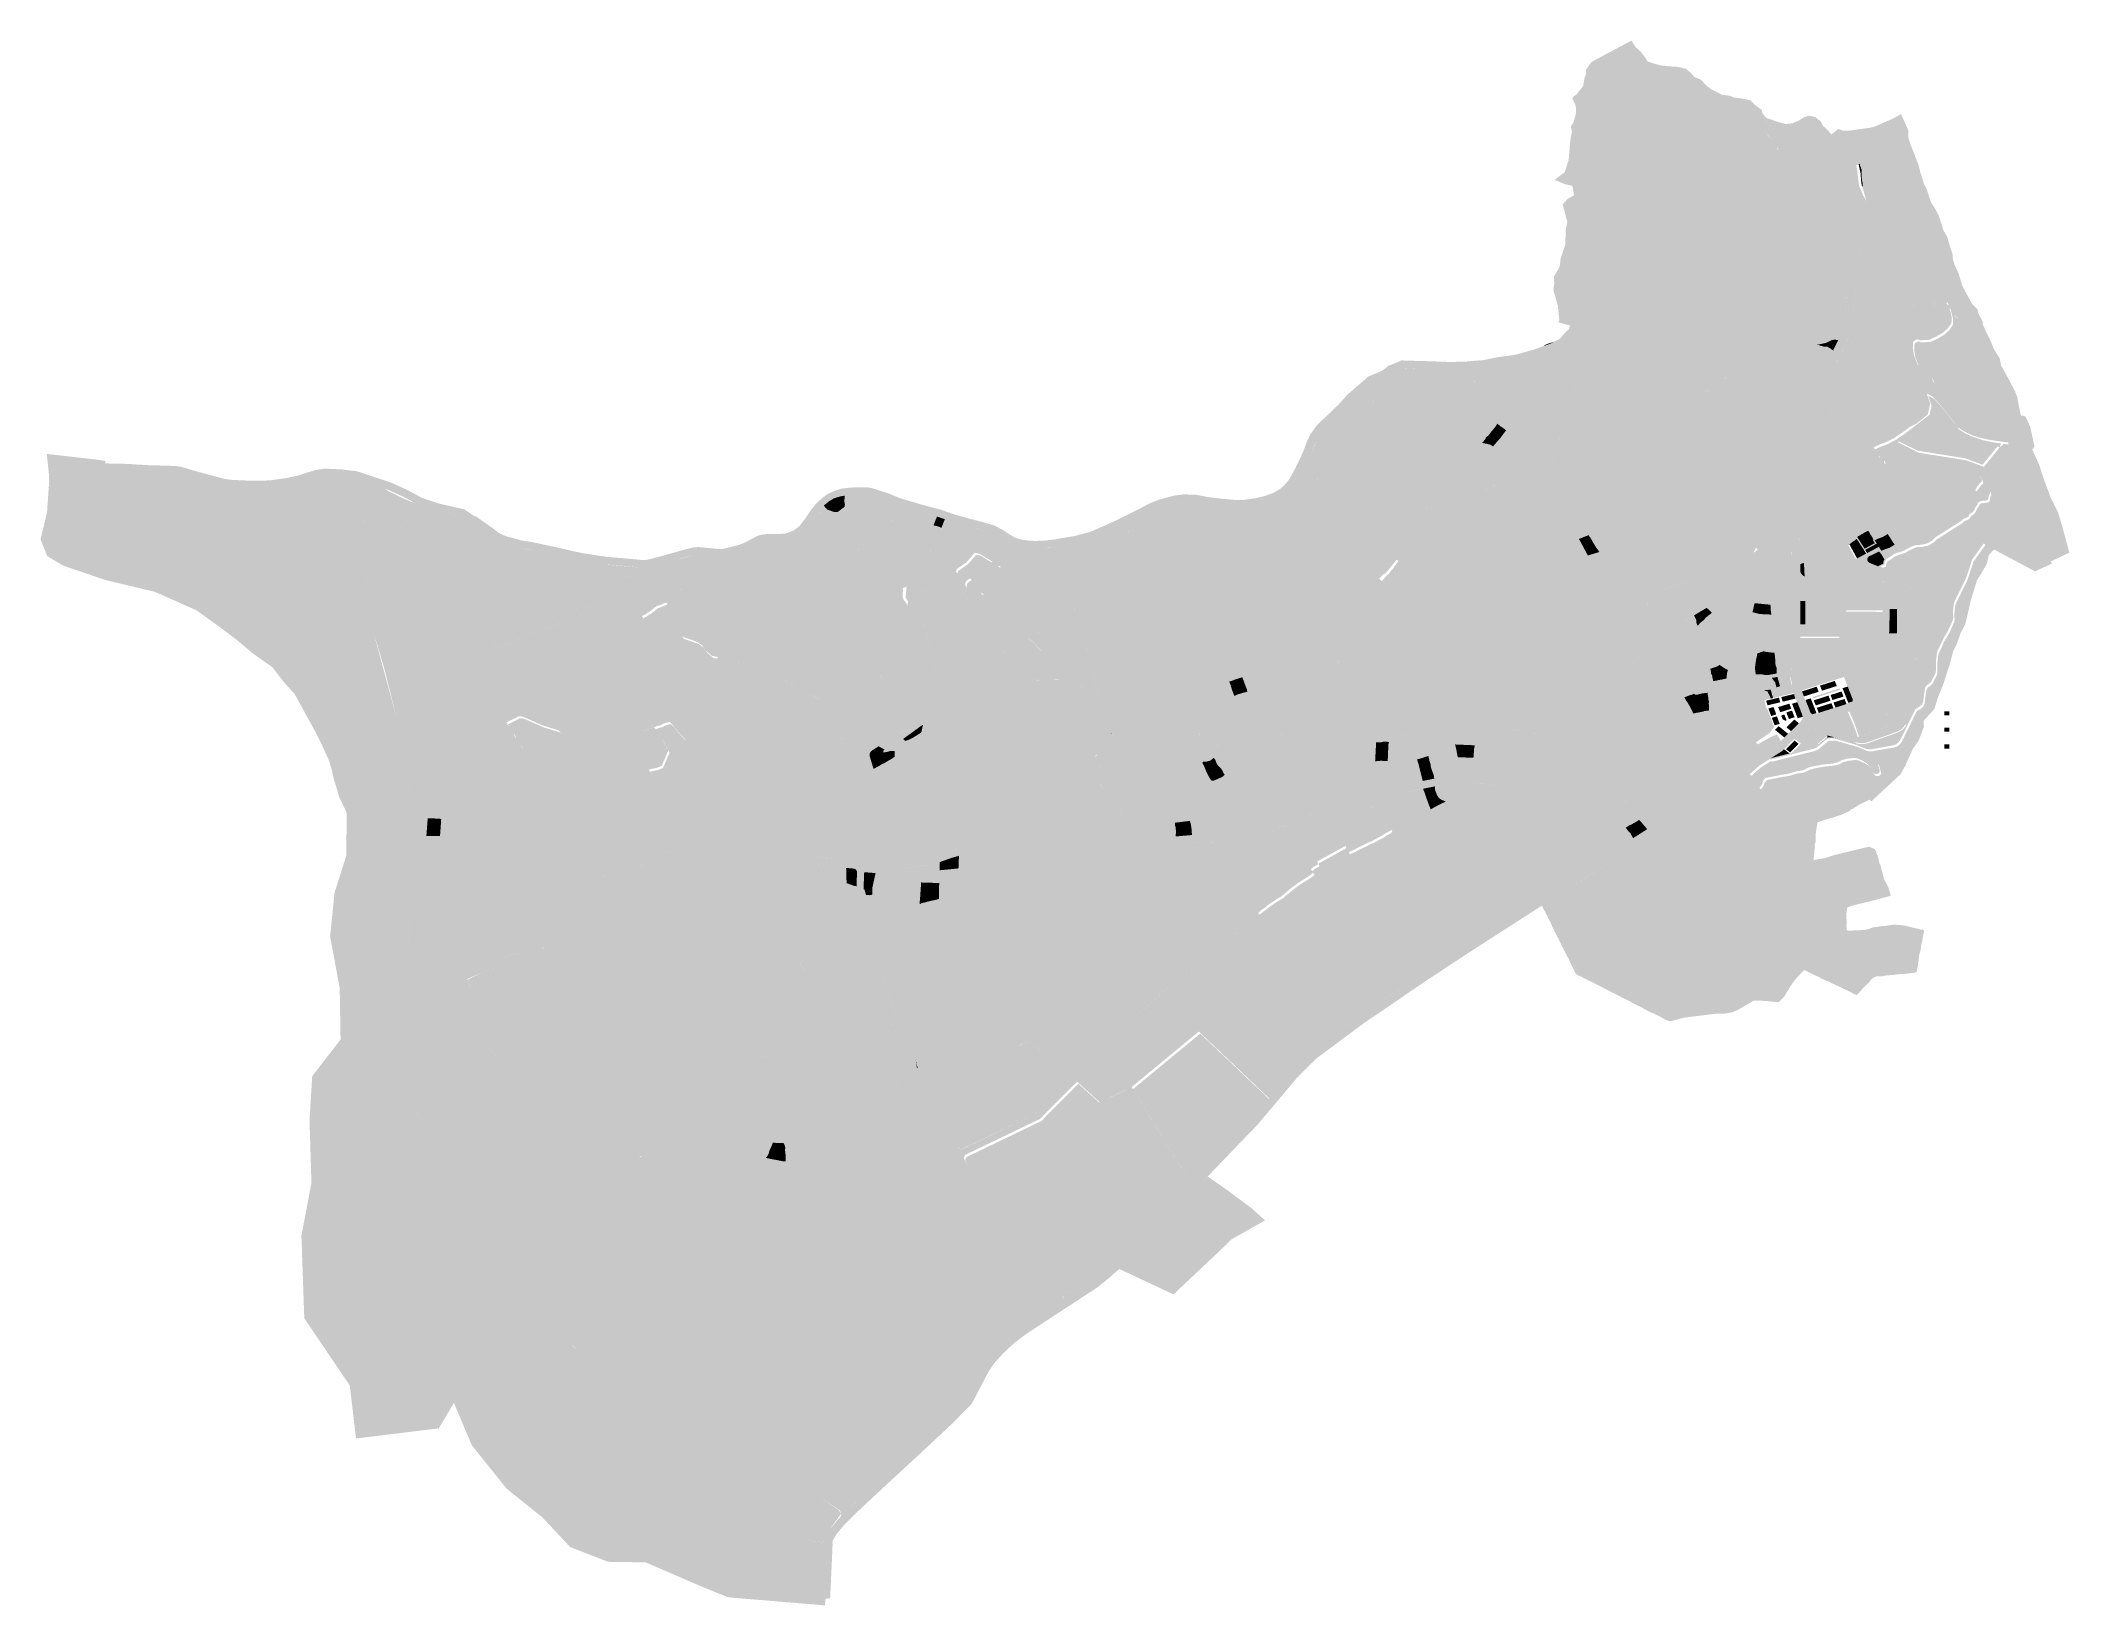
# Model space of a CAD drawing. Header units: inches. Extents: x 89.832 to 89.8607, y 26.7046 to 26.7267.
import ezdxf

# ---------------------------------------------------------------- set-up
doc = ezdxf.new("R2010")
doc.units = ezdxf.units.IN
doc.header["$MEASUREMENT"] = 0

msp = doc.modelspace()

# ---------------------------------------------------------------- hatches: boundary and pattern name
h = msp.add_hatch(color=256)
h.paths.add_polyline_path([(89.85531, 26.726318), (89.855379, 26.72626), (89.855423, 26.726206), (89.85552, 26.726165), (89.855597, 26.726083), (89.855664, 26.726031), (89.855767, 26.725979), (89.855817, 26.725952), (89.855926, 26.725938), (89.856065, 26.725784), (89.856126, 26.725756), (89.856175, 26.725727), (89.856195, 26.725711), (89.856224, 26.725673), (89.856529, 26.725309), (89.856588, 26.725221), (89.856608, 26.725177), (89.856535, 26.725148), (89.85652, 26.725168), (89.856515, 26.725188), (89.856509, 26.725201), (89.856498, 26.725229), (89.856487, 26.725244), (89.856488, 26.725254), (89.856484, 26.725268), (89.856455, 26.725279), (89.85645, 26.725292), (89.856436, 26.725312), (89.856417, 26.725322), (89.856397, 26.725337), (89.856364, 26.725338), (89.856337, 26.725345), (89.856309, 26.725363), (89.856298, 26.725363), (89.856253, 26.725382), (89.856224, 26.725391), (89.856204, 26.725422), (89.856186, 26.725438), (89.856171, 26.725454), (89.856162, 26.725464), (89.856147, 26.725497), (89.85614, 26.72552), (89.856135, 26.725549), (89.856132, 26.725578), (89.856128, 26.725605), (89.856122, 26.72563), (89.856115, 26.725654), (89.856108, 26.725675), (89.856097, 26.725687), (89.856064, 26.72569), (89.856037, 26.725689), (89.856001, 26.725688), (89.855973, 26.725685), (89.855944, 26.725681), (89.855918, 26.725677), (89.855893, 26.725665), (89.855874, 26.725656), (89.855857, 26.725673), (89.855838, 26.725686), (89.855809, 26.725687), (89.855763, 26.725703), (89.855742, 26.725707), (89.855736, 26.725682), (89.855729, 26.725662), (89.8557, 26.72564), (89.855678, 26.725644), (89.855654, 26.725659), (89.855636, 26.725669), (89.855609, 26.725681), (89.855599, 26.72569), (89.855582, 26.725658), (89.855567, 26.72564), (89.855551, 26.725626), (89.855536, 26.725607), (89.855519, 26.725617), (89.855507, 26.725622), (89.855488, 26.725628), (89.855466, 26.725638), (89.855507, 26.725673), (89.855512, 26.725699), (89.855519, 26.725727), (89.855503, 26.725777), (89.855475, 26.72581), (89.855445, 26.725838), (89.855421, 26.725863), (89.855382, 26.725908), (89.855313, 26.725949), (89.855282, 26.725966), (89.855255, 26.725982), (89.855188, 26.725999), (89.855132, 26.726004), (89.855152, 26.726034), (89.855169, 26.726077), (89.855162, 26.726105), (89.855137, 26.726121), (89.855107, 26.726131), (89.855084, 26.726133), (89.855059, 26.726134), (89.855035, 26.726144), (89.855003, 26.726157), (89.854999, 26.726107), (89.854995, 26.726088), (89.854987, 26.72607), (89.854954, 26.726076), (89.85491, 26.726089), (89.854875, 26.726101), (89.854832, 26.726114), (89.854797, 26.726125), (89.854749, 26.726102), (89.854739, 26.726084), (89.854727, 26.726055), (89.854717, 26.726032), (89.854709, 26.726009), (89.854733, 26.726004), (89.854759, 26.725996), (89.854777, 26.725986), (89.854783, 26.725984), (89.85481, 26.725974), (89.854833, 26.725956), (89.854849, 26.725935), (89.854867, 26.725917), (89.854879, 26.725904), (89.854897, 26.725893), (89.85491, 26.725881), (89.854923, 26.725872), (89.854932, 26.72587), (89.854959, 26.725853), (89.85494, 26.725834), (89.854923, 26.725817), (89.8549, 26.725799), (89.854871, 26.725776), (89.854846, 26.72575), (89.854824, 26.725723), (89.854792, 26.725691), (89.854771, 26.725667), (89.854799, 26.725618), (89.854821, 26.725599), (89.854855, 26.725566), (89.854888, 26.725544), (89.854926, 26.725513), (89.854964, 26.725478), (89.855008, 26.725471), (89.855054, 26.725471), (89.855103, 26.725475), (89.855169, 26.725473), (89.855215, 26.725482), (89.855276, 26.725487), (89.855343, 26.725487), (89.855414, 26.725482), (89.855463, 26.725461), (89.855465, 26.725461), (89.855446, 26.725408), (89.855429, 26.725381), (89.855421, 26.725359), (89.855408, 26.725336), (89.855399, 26.72532), (89.855384, 26.725297), (89.855374, 26.725276), (89.855361, 26.725258), (89.855347, 26.72524), (89.855336, 26.725222), (89.855327, 26.725203), (89.85532, 26.725186), (89.855313, 26.725168), (89.855306, 26.725155), (89.855305, 26.72515), (89.855324, 26.725136), (89.855344, 26.725131), (89.855364, 26.725125), (89.85539, 26.725115), (89.855409, 26.725112), (89.855428, 26.725105), (89.855449, 26.7251), (89.855472, 26.725091), (89.85549, 26.725085), (89.855508, 26.725079), (89.855524, 26.725072), (89.855539, 26.725062), (89.855556, 26.725054), (89.855581, 26.725043), (89.855599, 26.725026), (89.855618, 26.725015), (89.855632, 26.725005), (89.855646, 26.724992), (89.855651, 26.72497), (89.855666, 26.724949), (89.855673, 26.724922), (89.855685, 26.724897), (89.855638, 26.724815), (89.855628, 26.724843), (89.855621, 26.724867), (89.855613, 26.72489), (89.855604, 26.724912), (89.855589, 26.724936), (89.855573, 26.724951), (89.85555, 26.724957), (89.855536, 26.724948), (89.855526, 26.724937), (89.855511, 26.724929), (89.855495, 26.724915), (89.855447, 26.724905), (89.855423, 26.724958), (89.855405, 26.724976), (89.855382, 26.724991), (89.85537, 26.725009), (89.855351, 26.725021), (89.855335, 26.725036), (89.855324, 26.725054), (89.855297, 26.725071), (89.855255, 26.725107), (89.85525, 26.725111), (89.855242, 26.725134), (89.855223, 26.725155), (89.855197, 26.725152), (89.855175, 26.725154), (89.855166, 26.725152), (89.855147, 26.725143), (89.855119, 26.725141), (89.855091, 26.725148), (89.855068, 26.725164), (89.855044, 26.72518), (89.855033, 26.725199), (89.855018, 26.725225), (89.854999, 26.725242), (89.854978, 26.725247), (89.854961, 26.725239), (89.854956, 26.725222), (89.854929, 26.725226), (89.854911, 26.725227), (89.854892, 26.725222), (89.854887, 26.725212), (89.854882, 26.725192), (89.854884, 26.725174), (89.854889, 26.725142), (89.85492, 26.725099), (89.854897, 26.725091), (89.854874, 26.725092), (89.854854, 26.725091), (89.854833, 26.725086), (89.854806, 26.725079), (89.854795, 26.725077), (89.854784, 26.725075), (89.85476, 26.725068), (89.854735, 26.725061), (89.854704, 26.725054), (89.854678, 26.725046), (89.854655, 26.725046), (89.85463, 26.725039), (89.854611, 26.725025), (89.854589, 26.72501), (89.854574, 26.724994), (89.854555, 26.724983), (89.854528, 26.724974), (89.854502, 26.724971), (89.854488, 26.724959), (89.854475, 26.724946), (89.854441, 26.724933), (89.854419, 26.724925), (89.854394, 26.724909), (89.854359, 26.72491), (89.854318, 26.724898), (89.85431, 26.724882), (89.854301, 26.724868), (89.854303, 26.724853), (89.854295, 26.724836), (89.854296, 26.724802), (89.854278, 26.724792), (89.854252, 26.724786), (89.854225, 26.724781), (89.85421, 26.724775), (89.854177, 26.72477), (89.854161, 26.724768), (89.854124, 26.724763), (89.854094, 26.724757), (89.854064, 26.724767), (89.85404, 26.724753), (89.853986, 26.724755), (89.853963, 26.724759), (89.853916, 26.724767), (89.853898, 26.724777), (89.853858, 26.724799), (89.853819, 26.724812), (89.853791, 26.724821), (89.853773, 26.724831), (89.853736, 26.724829), (89.853705, 26.724818), (89.853685, 26.724821), (89.853672, 26.724792), (89.853634, 26.724794), (89.85359, 26.724787), (89.853562, 26.724797), (89.853542, 26.724818), (89.853595, 26.724857), (89.853651, 26.725037), (89.853673, 26.72531), (89.853696, 26.725426), (89.853681, 26.725501), (89.853718, 26.725563), (89.853755, 26.725691), (89.85375, 26.725801), (89.853709, 26.725883), (89.853704, 26.725917), (89.853757, 26.725952), (89.853855, 26.726075), (89.853876, 26.726196), (89.853892, 26.726234), (89.853897, 26.726305), (89.853936, 26.726365), (89.853965, 26.726403), (89.853976, 26.726418), (89.854538, 26.726718), (89.854599, 26.726624), (89.854663, 26.726567), (89.854736, 26.726473), (89.854767, 26.726422), (89.85486, 26.726391), (89.85495, 26.726368), (89.855081, 26.726353), (89.855196, 26.726346), (89.85531, 26.726318)], flags=0)
h.paths.add_polyline_path([(89.853877, 26.725612), (89.853857, 26.725584), (89.85387, 26.725589), (89.853915, 26.725589), (89.853947, 26.725593), (89.853964, 26.725577), (89.853967, 26.725555), (89.853973, 26.725534), (89.853968, 26.725505), (89.853978, 26.725478), (89.853992, 26.725449), (89.853993, 26.725436), (89.853996, 26.725408), (89.853997, 26.725386), (89.853998, 26.725362), (89.853994, 26.725338), (89.853977, 26.72531), (89.853922, 26.725318), (89.853902, 26.725325), (89.85387, 26.725328), (89.853836, 26.725331), (89.853807, 26.725326), (89.85379, 26.725322), (89.853785, 26.725307), (89.853778, 26.72528), (89.853773, 26.725253), (89.853773, 26.725231), (89.853769, 26.725206), (89.853764, 26.725182), (89.853759, 26.725159), (89.853754, 26.725137), (89.85375, 26.725114), (89.853745, 26.725089), (89.853738, 26.725063), (89.853732, 26.725033), (89.853726, 26.725005), (89.853719, 26.724981), (89.853715, 26.724957), (89.853716, 26.724945), (89.85376, 26.724928), (89.853788, 26.724942), (89.853827, 26.72493), (89.853835, 26.724922), (89.85386, 26.724905), (89.853878, 26.724898), (89.853894, 26.724896), (89.853907, 26.724895), (89.853925, 26.724895), (89.853947, 26.724899), (89.853968, 26.724899), (89.853979, 26.724897), (89.85398, 26.724897), (89.854, 26.724891), (89.854018, 26.724885), (89.854031, 26.724881), (89.854042, 26.724877), (89.854059, 26.724875), (89.854078, 26.724877), (89.854096, 26.72488), (89.854116, 26.724879), (89.854133, 26.724885), (89.854152, 26.724891), (89.854173, 26.724899), (89.854193, 26.724911), (89.854207, 26.724922), (89.854223, 26.724934), (89.854241, 26.724941), (89.85426, 26.724944), (89.854282, 26.724949), (89.85429, 26.724951), (89.854305, 26.724951), (89.85432, 26.724958), (89.854342, 26.724964), (89.854362, 26.724969), (89.854379, 26.724976), (89.854403, 26.724984), (89.854426, 26.724996), (89.854453, 26.725003), (89.854477, 26.72501), (89.854503, 26.725015), (89.854524, 26.725021), (89.854546, 26.725028), (89.854568, 26.725036), (89.854589, 26.725051), (89.854612, 26.725063), (89.854638, 26.725069), (89.854664, 26.725076), (89.854695, 26.725085), (89.854719, 26.725094), (89.85474, 26.725101), (89.854758, 26.725112), (89.854776, 26.725118), (89.854775, 26.725138), (89.854771, 26.725165), (89.854767, 26.725187), (89.854765, 26.725205), (89.854765, 26.725205), (89.854762, 26.725224), (89.854758, 26.725241), (89.854757, 26.725257), (89.854752, 26.725281), (89.854749, 26.725301), (89.854746, 26.725323), (89.854745, 26.725347), (89.854743, 26.725371), (89.854739, 26.725395), (89.854729, 26.725419), (89.854721, 26.725436), (89.85471, 26.725453), (89.8547, 26.725469), (89.854695, 26.725484), (89.854694, 26.725499), (89.854687, 26.725522), (89.854681, 26.72554), (89.854673, 26.725555), (89.854668, 26.725576), (89.854661, 26.725598), (89.854654, 26.72562), (89.854643, 26.725645), (89.854634, 26.725667), (89.854629, 26.725687), (89.854624, 26.725704), (89.854616, 26.725721), (89.854605, 26.725742), (89.854594, 26.725767), (89.854584, 26.725791), (89.854572, 26.725809), (89.854565, 26.725833), (89.854534, 26.725829), (89.854511, 26.725838), (89.854502, 26.725853), (89.85449, 26.725871), (89.854487, 26.72589), (89.85448, 26.725911), (89.854473, 26.725935), (89.854467, 26.725956), (89.854462, 26.725981), (89.854454, 26.726007), (89.854451, 26.72603), (89.854456, 26.726051), (89.854459, 26.726071), (89.854465, 26.726097), (89.85447, 26.726123), (89.854487, 26.726176), (89.854472, 26.72622), (89.854418, 26.726239), (89.854387, 26.726238), (89.854334, 26.726239), (89.854303, 26.726251), (89.854276, 26.726266), (89.854244, 26.72628), (89.854216, 26.726288), (89.854193, 26.726299), (89.85417, 26.726309), (89.85416, 26.726287), (89.854145, 26.72625), (89.854127, 26.726227), (89.854113, 26.726206), (89.854103, 26.726182), (89.854091, 26.726159), (89.854081, 26.726138), (89.854071, 26.726119), (89.854062, 26.726096), (89.854053, 26.726078), (89.85404, 26.726068), (89.854023, 26.726047), (89.854012, 26.72603), (89.853998, 26.72601), (89.853989, 26.725994), (89.853981, 26.725977), (89.85396, 26.725939), (89.853956, 26.725931), (89.853931, 26.725901), (89.853903, 26.725883), (89.8539, 26.725859), (89.853892, 26.72584), (89.853882, 26.725801), (89.853875, 26.725777), (89.853881, 26.72575), (89.853901, 26.725739), (89.853921, 26.72573), (89.853936, 26.725725), (89.853923, 26.725696), (89.85391, 26.725668), (89.853894, 26.725638), (89.853877, 26.725612)], flags=0)
for points in [[(89.854334, 26.726239), (89.854387, 26.726238), (89.854418, 26.726239), (89.854472, 26.72622), (89.854487, 26.726176), (89.85447, 26.726123), (89.854465, 26.726097), (89.854459, 26.726071), (89.854456, 26.726051), (89.854451, 26.72603), (89.854454, 26.726007), (89.854462, 26.725981), (89.854467, 26.725956), (89.854473, 26.725935), (89.85448, 26.725911), (89.854487, 26.72589), (89.85449, 26.725871), (89.854502, 26.725853), (89.854511, 26.725838), (89.854534, 26.725829), (89.854565, 26.725833), (89.854572, 26.725809), (89.854584, 26.725791), (89.854594, 26.725767), (89.854605, 26.725742), (89.854616, 26.725721), (89.854624, 26.725704), (89.854629, 26.725687), (89.854634, 26.725667), (89.854643, 26.725645), (89.854654, 26.72562), (89.854661, 26.725598), (89.854668, 26.725576), (89.854673, 26.725555), (89.854681, 26.72554), (89.854687, 26.725522), (89.854694, 26.725499), (89.854695, 26.725484), (89.8547, 26.725469), (89.85471, 26.725453), (89.854721, 26.725436), (89.854729, 26.725419), (89.854739, 26.725395), (89.854743, 26.725371), (89.854745, 26.725347), (89.854746, 26.725323), (89.854749, 26.725301), (89.854752, 26.725281), (89.854757, 26.725257), (89.854758, 26.725241), (89.854762, 26.725224), (89.854765, 26.725205), (89.854765, 26.725205), (89.854767, 26.725187), (89.854771, 26.725165), (89.854775, 26.725138), (89.854776, 26.725118), (89.854758, 26.725112), (89.85474, 26.725101), (89.854719, 26.725094), (89.854695, 26.725085), (89.854664, 26.725076), (89.854638, 26.725069), (89.854612, 26.725063), (89.854589, 26.725051), (89.854568, 26.725036), (89.854546, 26.725028), (89.854524, 26.725021), (89.854503, 26.725015), (89.854477, 26.72501), (89.854453, 26.725003), (89.854426, 26.724996), (89.854403, 26.724984), (89.854379, 26.724976), (89.854362, 26.724969), (89.854342, 26.724964), (89.85432, 26.724958), (89.854305, 26.724951), (89.85429, 26.724951), (89.854282, 26.724949), (89.85426, 26.724944), (89.854241, 26.724941), (89.854223, 26.724934), (89.854207, 26.724922), (89.854193, 26.724911), (89.854173, 26.724899), (89.854152, 26.724891), (89.854133, 26.724885), (89.854116, 26.724879), (89.854096, 26.72488), (89.854078, 26.724877), (89.854059, 26.724875), (89.854042, 26.724877), (89.854031, 26.724881), (89.854018, 26.724885), (89.854, 26.724891), (89.85398, 26.724897), (89.853979, 26.724897), (89.853968, 26.724899), (89.853947, 26.724899), (89.853925, 26.724895), (89.853907, 26.724895), (89.853894, 26.724896), (89.853878, 26.724898), (89.85386, 26.724905), (89.853835, 26.724922), (89.853827, 26.72493), (89.853788, 26.724942), (89.85376, 26.724928), (89.853716, 26.724945), (89.853715, 26.724957), (89.853719, 26.724981), (89.853726, 26.725005), (89.853732, 26.725033), (89.853738, 26.725063), (89.853745, 26.725089), (89.85375, 26.725114), (89.853754, 26.725137), (89.853759, 26.725159), (89.853764, 26.725182), (89.853769, 26.725206), (89.853773, 26.725231), (89.853773, 26.725253), (89.853778, 26.72528), (89.853785, 26.725307), (89.85379, 26.725322), (89.853807, 26.725326), (89.853836, 26.725331), (89.85387, 26.725328), (89.853902, 26.725325), (89.853922, 26.725318), (89.853977, 26.72531), (89.853994, 26.725338), (89.853998, 26.725362), (89.853997, 26.725386), (89.853996, 26.725408), (89.853993, 26.725436), (89.853992, 26.725449), (89.853978, 26.725478), (89.853968, 26.725505), (89.853973, 26.725534), (89.853967, 26.725555), (89.853964, 26.725577), (89.853947, 26.725593), (89.853915, 26.725589), (89.85387, 26.725589), (89.853857, 26.725584), (89.853877, 26.725612), (89.853894, 26.725638), (89.85391, 26.725668), (89.853923, 26.725696), (89.853936, 26.725725), (89.853921, 26.72573), (89.853901, 26.725739), (89.853881, 26.72575), (89.853875, 26.725777), (89.853882, 26.725801), (89.853892, 26.72584), (89.8539, 26.725859), (89.853903, 26.725883), (89.853931, 26.725901), (89.853956, 26.725931), (89.85396, 26.725939), (89.853981, 26.725977), (89.853989, 26.725994), (89.853998, 26.72601), (89.854012, 26.72603), (89.854023, 26.726047), (89.85404, 26.726068), (89.854053, 26.726078), (89.854062, 26.726096), (89.854071, 26.726119), (89.854081, 26.726138), (89.854091, 26.726159), (89.854103, 26.726182), (89.854113, 26.726206), (89.854127, 26.726227), (89.854145, 26.72625), (89.85416, 26.726287), (89.85417, 26.726309), (89.854193, 26.726299), (89.854216, 26.726288), (89.854244, 26.72628), (89.854276, 26.726266), (89.854303, 26.726251), (89.854334, 26.726239)], [(89.855169, 26.726077), (89.855152, 26.726034), (89.855132, 26.726004), (89.855188, 26.725999), (89.855255, 26.725982), (89.855282, 26.725966), (89.855313, 26.725949), (89.855382, 26.725908), (89.855421, 26.725863), (89.855445, 26.725838), (89.855475, 26.72581), (89.855503, 26.725777), (89.855519, 26.725727), (89.855512, 26.725699), (89.855507, 26.725673), (89.855466, 26.725638), (89.855488, 26.725628), (89.855507, 26.725622), (89.855519, 26.725617), (89.855536, 26.725607), (89.855526, 26.725592), (89.855518, 26.725568), (89.855501, 26.725538), (89.855489, 26.725513), (89.855479, 26.72549), (89.855465, 26.725461), (89.855414, 26.725482), (89.855343, 26.725487), (89.855276, 26.725487), (89.855215, 26.725482), (89.855169, 26.725473), (89.855103, 26.725475), (89.855054, 26.725471), (89.855008, 26.725471), (89.854964, 26.725478), (89.854926, 26.725513), (89.854888, 26.725544), (89.854855, 26.725566), (89.854821, 26.725599), (89.854799, 26.725618), (89.854771, 26.725667), (89.854792, 26.725691), (89.854824, 26.725723), (89.854846, 26.72575), (89.854871, 26.725776), (89.8549, 26.725799), (89.854923, 26.725817), (89.85494, 26.725834), (89.854959, 26.725853), (89.854932, 26.72587), (89.854923, 26.725872), (89.85491, 26.725881), (89.854897, 26.725893), (89.854879, 26.725904), (89.854867, 26.725917), (89.854849, 26.725935), (89.854833, 26.725956), (89.85481, 26.725974), (89.854783, 26.725984), (89.854777, 26.725986), (89.854759, 26.725996), (89.854733, 26.726004), (89.854709, 26.726009), (89.854717, 26.726032), (89.854727, 26.726055), (89.854739, 26.726084), (89.854749, 26.726102), (89.854797, 26.726125), (89.854832, 26.726114), (89.854875, 26.726101), (89.85491, 26.726089), (89.854954, 26.726076), (89.854987, 26.72607), (89.854995, 26.726088), (89.854999, 26.726107), (89.855003, 26.726157), (89.855035, 26.726144), (89.855059, 26.726134), (89.855084, 26.726133), (89.855107, 26.726131), (89.855137, 26.726121), (89.855162, 26.726105), (89.855169, 26.726077)], [(89.856597, 26.725571), (89.856718, 26.725538), (89.856823, 26.72555), (89.856916, 26.725592), (89.856986, 26.725639), (89.857052, 26.725656), (89.857138, 26.725636), (89.857213, 26.725577), (89.857245, 26.725516), (89.85731, 26.725457), (89.857365, 26.725391), (89.857463, 26.725468), (89.857535, 26.725442), (89.857607, 26.725442), (89.857731, 26.725461), (89.857818, 26.725472), (89.857904, 26.725484), (89.857963, 26.725496), (89.858024, 26.725521), (89.858084, 26.725548), (89.858125, 26.725459), (89.858158, 26.725384), (89.858158, 26.725375), (89.858147, 26.725381), (89.858121, 26.725387), (89.858094, 26.725383), (89.858062, 26.725379), (89.858052, 26.725374), (89.858046, 26.72537), (89.858028, 26.725367), (89.858001, 26.725365), (89.857979, 26.725348), (89.857967, 26.725334), (89.857946, 26.725328), (89.85793, 26.725327), (89.857898, 26.725324), (89.85788, 26.72532), (89.85787, 26.725318), (89.85785, 26.725316), (89.857823, 26.725317), (89.857796, 26.725318), (89.857769, 26.725317), (89.857741, 26.725315), (89.857716, 26.725313), (89.857702, 26.725315), (89.857675, 26.725312), (89.857658, 26.725295), (89.857557, 26.72524), (89.85754, 26.725255), (89.857521, 26.72527), (89.857477, 26.725294), (89.857455, 26.725289), (89.857431, 26.725289), (89.857415, 26.725294), (89.857407, 26.725305), (89.857408, 26.725317), (89.857397, 26.725334), (89.857387, 26.725351), (89.857367, 26.72536), (89.857341, 26.725378), (89.857321, 26.725398), (89.857303, 26.725401), (89.857279, 26.725414), (89.857264, 26.725438), (89.857224, 26.725451), (89.85721, 26.725485), (89.857196, 26.725511), (89.857145, 26.72547), (89.857143, 26.725458), (89.857136, 26.725435), (89.857115, 26.725409), (89.857105, 26.725397), (89.857102, 26.725368), (89.857082, 26.725348), (89.857073, 26.725336), (89.857059, 26.725326), (89.857056, 26.725308), (89.857059, 26.725303), (89.85708, 26.725301), (89.857095, 26.725296), (89.857099, 26.725286), (89.857095, 26.725266), (89.85709, 26.725254), (89.857088, 26.725242), (89.857089, 26.725225), (89.857088, 26.725205), (89.857085, 26.725173), (89.857105, 26.725148), (89.857105, 26.725126), (89.857115, 26.725108), (89.857126, 26.725092), (89.857131, 26.725079), (89.857144, 26.725063), (89.857151, 26.725046), (89.857154, 26.725029), (89.857164, 26.72502), (89.857176, 26.725005), (89.857185, 26.724988), (89.857185, 26.724974), (89.857189, 26.724957), (89.857193, 26.724933), (89.857204, 26.724915), (89.857211, 26.724902), (89.857218, 26.724881), (89.857235, 26.724867), (89.857242, 26.724859), (89.857243, 26.724838), (89.857243, 26.724808), (89.857256, 26.724784), (89.857278, 26.72477), (89.857294, 26.724755), (89.857306, 26.724737), (89.857316, 26.724724), (89.857333, 26.724702), (89.857351, 26.724684), (89.857364, 26.724663), (89.857406, 26.724651), (89.857422, 26.724648), (89.857442, 26.724648), (89.857464, 26.724646), (89.857478, 26.724647), (89.857538, 26.724682), (89.85756, 26.724689), (89.85758, 26.724678), (89.857598, 26.724674), (89.857609, 26.724675), (89.857644, 26.724672), (89.857667, 26.724656), (89.857693, 26.724653), (89.857707, 26.724659), (89.857732, 26.724655), (89.85773, 26.724675), (89.857729, 26.724697), (89.857732, 26.724723), (89.857731, 26.724732), (89.857729, 26.72475), (89.857726, 26.724774), (89.857726, 26.724796), (89.857726, 26.724821), (89.857722, 26.724846), (89.857714, 26.724874), (89.857705, 26.724899), (89.857702, 26.724927), (89.857698, 26.724948), (89.857718, 26.724957), (89.857733, 26.724878), (89.857741, 26.724793), (89.857755, 26.724683), (89.857771, 26.724637), (89.857808, 26.724547), (89.857812, 26.724531), (89.857801, 26.724549), (89.857739, 26.724594), (89.857696, 26.724611), (89.857615, 26.724624), (89.857406, 26.724628), (89.857297, 26.724628), (89.857279, 26.724631), (89.857219, 26.724638), (89.857173, 26.724655), (89.857105, 26.724693), (89.857038, 26.724758), (89.856766, 26.725158), (89.85663, 26.725368), (89.856577, 26.725437), (89.856387, 26.725651), (89.856323, 26.725734), (89.856286, 26.725782), (89.85625, 26.725812), (89.856187, 26.72585), (89.856135, 26.725892), (89.856226, 26.725872), (89.856282, 26.72581), (89.85638, 26.725739), (89.856393, 26.725683), (89.856447, 26.725623), (89.856518, 26.7256), (89.856597, 26.725571)], [(89.855857, 26.725673), (89.855874, 26.725656), (89.855893, 26.725665), (89.855918, 26.725677), (89.855944, 26.725681), (89.855973, 26.725685), (89.856001, 26.725688), (89.856037, 26.725689), (89.856064, 26.72569), (89.856097, 26.725687), (89.856108, 26.725675), (89.856115, 26.725654), (89.856122, 26.72563), (89.856128, 26.725605), (89.856132, 26.725578), (89.856135, 26.725549), (89.85614, 26.72552), (89.856147, 26.725497), (89.856162, 26.725464), (89.856171, 26.725454), (89.856186, 26.725438), (89.856204, 26.725422), (89.856224, 26.725391), (89.856068, 26.725293), (89.856041, 26.725281), (89.856019, 26.725269), (89.855991, 26.725255), (89.855963, 26.725243), (89.855944, 26.725234), (89.855942, 26.725214), (89.855923, 26.725196), (89.855915, 26.725177), (89.855943, 26.725158), (89.85597, 26.725152), (89.856001, 26.725146), (89.856031, 26.725138), (89.856053, 26.725129), (89.85608, 26.725121), (89.856107, 26.725111), (89.856025, 26.725046), (89.855981, 26.725003), (89.85594, 26.724956), (89.855975, 26.724931), (89.856001, 26.724913), (89.856055, 26.724904), (89.856044, 26.724879), (89.856032, 26.724854), (89.85602, 26.724826), (89.856011, 26.724798), (89.856002, 26.724768), (89.855996, 26.724742), (89.855992, 26.72471), (89.855988, 26.72468), (89.855984, 26.724652), (89.85598, 26.724627), (89.855977, 26.72461), (89.855972, 26.724592), (89.855963, 26.724584), (89.85593, 26.724588), (89.8559, 26.724604), (89.855875, 26.724622), (89.855854, 26.724645), (89.855837, 26.724664), (89.855819, 26.724685), (89.855812, 26.724712), (89.855809, 26.724737), (89.855796, 26.724758), (89.855785, 26.724782), (89.855767, 26.724805), (89.855754, 26.724826), (89.855735, 26.724852), (89.855719, 26.724873), (89.855703, 26.724894), (89.855685, 26.724897), (89.855673, 26.724922), (89.855666, 26.724949), (89.855651, 26.72497), (89.855646, 26.724992), (89.855632, 26.725005), (89.855618, 26.725015), (89.855599, 26.725026), (89.855581, 26.725043), (89.855556, 26.725054), (89.855539, 26.725062), (89.855524, 26.725072), (89.855508, 26.725079), (89.85549, 26.725085), (89.855472, 26.725091), (89.855449, 26.7251), (89.855428, 26.725105), (89.855409, 26.725112), (89.85539, 26.725115), (89.855364, 26.725125), (89.855344, 26.725131), (89.855324, 26.725136), (89.855305, 26.72515), (89.855306, 26.725155), (89.855313, 26.725168), (89.85532, 26.725186), (89.855327, 26.725203), (89.855336, 26.725222), (89.855347, 26.72524), (89.855361, 26.725258), (89.855374, 26.725276), (89.855384, 26.725297), (89.855399, 26.72532), (89.855408, 26.725336), (89.855421, 26.725359), (89.855429, 26.725381), (89.855446, 26.725408), (89.855465, 26.725461), (89.855479, 26.72549), (89.855489, 26.725513), (89.855501, 26.725538), (89.855518, 26.725568), (89.855526, 26.725592), (89.855536, 26.725607), (89.855551, 26.725626), (89.855567, 26.72564), (89.855582, 26.725658), (89.855599, 26.72569), (89.855609, 26.725681), (89.855636, 26.725669), (89.855654, 26.725659), (89.855678, 26.725644), (89.8557, 26.72564), (89.855729, 26.725662), (89.855736, 26.725682), (89.855742, 26.725707), (89.855763, 26.725703), (89.855809, 26.725687), (89.855838, 26.725686), (89.855857, 26.725673)], [(89.85681, 26.720216), (89.856832, 26.720208), (89.856899, 26.720194), (89.856918, 26.720201), (89.856962, 26.72022), (89.85701, 26.720278), (89.857029, 26.720328), (89.857043, 26.720396), (89.857059, 26.720482), (89.857061, 26.720513), (89.857062, 26.720517), (89.857079, 26.72061), (89.85708, 26.720614), (89.857097, 26.720675), (89.857112, 26.720739), (89.857113, 26.720744), (89.857116, 26.720749), (89.857118, 26.720754), (89.857172, 26.720829), (89.857176, 26.720834), (89.85718, 26.720837), (89.857184, 26.720841), (89.857225, 26.720868), (89.857231, 26.720872), (89.857238, 26.720874), (89.857245, 26.720876), (89.857252, 26.720877), (89.857303, 26.72088), (89.857311, 26.72088), (89.857318, 26.720879), (89.857325, 26.720877), (89.857377, 26.720858), (89.857383, 26.720856), (89.857388, 26.720853), (89.857393, 26.720849), (89.857448, 26.720805), (89.85745, 26.720803), (89.857488, 26.720769), (89.857538, 26.720739), (89.857608, 26.720703), (89.857691, 26.720667), (89.857693, 26.720666), (89.85777, 26.720631), (89.857825, 26.720609), (89.857829, 26.720608), (89.857833, 26.720611), (89.857835, 26.720612), (89.857864, 26.720629), (89.857879, 26.72066), (89.857883, 26.720729), (89.857869, 26.720744), (89.857866, 26.720747), (89.857828, 26.720794), (89.857824, 26.7208), (89.857822, 26.720807), (89.85782, 26.720814), (89.857819, 26.720821), (89.85782, 26.720898), (89.857806, 26.720986), (89.857806, 26.720992), (89.857806, 26.721), (89.857823, 26.721078), (89.857825, 26.721085), (89.857828, 26.721091), (89.857832, 26.721097), (89.857837, 26.721102), (89.857879, 26.721138), (89.857886, 26.721143), (89.857893, 26.721147), (89.857901, 26.721149), (89.85791, 26.72115), (89.857951, 26.721154), (89.85796, 26.721154), (89.857968, 26.721152), (89.857976, 26.72115), (89.857984, 26.721146), (89.858005, 26.721133), (89.858043, 26.721134), (89.858069, 26.721139), (89.858088, 26.721153), (89.858094, 26.721156), (89.858191, 26.721206), (89.858279, 26.721258), (89.85839, 26.721342), (89.858391, 26.721343), (89.858463, 26.721392), (89.858468, 26.721396), (89.858536, 26.72143), (89.858595, 26.721496), (89.85861, 26.721569), (89.858603, 26.721588), (89.858575, 26.721617), (89.858511, 26.721645), (89.858444, 26.721675), (89.858363, 26.721709), (89.858357, 26.721713), (89.858351, 26.721717), (89.858346, 26.721721), (89.858342, 26.721727), (89.858339, 26.721732), (89.85831, 26.721792), (89.858308, 26.721798), (89.858307, 26.721805), (89.858306, 26.721812), (89.85831, 26.721881), (89.858311, 26.721887), (89.858312, 26.721892), (89.858314, 26.721897), (89.858343, 26.721957), (89.858346, 26.721961), (89.858349, 26.721966), (89.858398, 26.722026), (89.8584, 26.722028), (89.858403, 26.72203), (89.85845, 26.722072), (89.858443, 26.722094), (89.858443, 26.722095), (89.858404, 26.722241), (89.858404, 26.722244), (89.858386, 26.722335), (89.858385, 26.722337), (89.858375, 26.722411), (89.858375, 26.722417), (89.858376, 26.722423), (89.858379, 26.722449), (89.85838, 26.722451), (89.858381, 26.722454), (89.8584, 26.72252), (89.858402, 26.722526), (89.858405, 26.722532), (89.85841, 26.722537), (89.858448, 26.722579), (89.858453, 26.722584), (89.858459, 26.722587), (89.858465, 26.722591), (89.858508, 26.722609), (89.858516, 26.722612), (89.858524, 26.722613), (89.858533, 26.722613), (89.858619, 26.722608), (89.858716, 26.722613), (89.858779, 26.722634), (89.858841, 26.72267), (89.858909, 26.722731), (89.858939, 26.722769), (89.858939, 26.722786), (89.858935, 26.722859), (89.85891, 26.722903), (89.85888, 26.722944), (89.858852, 26.722979), (89.858813, 26.723017), (89.858812, 26.723019), (89.858811, 26.72302), (89.858778, 26.723058), (89.858755, 26.723064), (89.858723, 26.723062), (89.85866, 26.723047), (89.858599, 26.723017), (89.85854, 26.722985), (89.858466, 26.722925), (89.858416, 26.72287), (89.858415, 26.722868), (89.858367, 26.72282), (89.858363, 26.722817), (89.858306, 26.722771), (89.85829, 26.72275), (89.858254, 26.722703), (89.858251, 26.7227), (89.85825, 26.722699), (89.858201, 26.72265), (89.858196, 26.722646), (89.858195, 26.722645), (89.858134, 26.722601), (89.858077, 26.722555), (89.858076, 26.722554), (89.85807, 26.72255), (89.857874, 26.722441), (89.857866, 26.722437), (89.857858, 26.722435), (89.85785, 26.722434), (89.857778, 26.722432), (89.857776, 26.722432), (89.857774, 26.722432), (89.857704, 26.722434), (89.8577, 26.722434), (89.85764, 26.722441), (89.857637, 26.722441), (89.857632, 26.722442), (89.857582, 26.722455), (89.857644, 26.722584), (89.857676, 26.722571), (89.857729, 26.722555), (89.857782, 26.722551), (89.857819, 26.722555), (89.857996, 26.722646), (89.858056, 26.722691), (89.858113, 26.722734), (89.858166, 26.7228), (89.858173, 26.722813), (89.858175, 26.722817), (89.858181, 26.722823), (89.858217, 26.722862), (89.858222, 26.722866), (89.858279, 26.722912), (89.858395, 26.723026), (89.8584, 26.72303), (89.858401, 26.723031), (89.858475, 26.723082), (89.858478, 26.723084), (89.858551, 26.723128), (89.858554, 26.72313), (89.858558, 26.723132), (89.858639, 26.723165), (89.858643, 26.723167), (89.85865, 26.723168), (89.858728, 26.723183), (89.858734, 26.723184), (89.85874, 26.723184), (89.858746, 26.723183), (89.85877, 26.72318), (89.858779, 26.723178), (89.858787, 26.723175), (89.858866, 26.723135), (89.858873, 26.72313), (89.858878, 26.723126), (89.85892, 26.723084), (89.858921, 26.723083), (89.858922, 26.723082), (89.858964, 26.723034), (89.859, 26.722997), (89.859004, 26.722992), (89.859008, 26.722987), (89.85901, 26.722982), (89.859015, 26.722969), (89.859023, 26.722961), (89.859028, 26.722957), (89.859031, 26.722952), (89.859034, 26.722946), (89.859036, 26.72294), (89.859045, 26.722907), (89.859065, 26.722825), (89.859066, 26.722823), (89.859067, 26.722815), (89.859066, 26.722736), (89.859065, 26.72273), (89.859063, 26.722724), (89.859061, 26.722718), (89.859058, 26.722713), (89.859016, 26.722654), (89.859013, 26.722649), (89.85901, 26.722646), (89.858947, 26.72259), (89.858944, 26.722587), (89.858939, 26.722584), (89.858843, 26.722529), (89.858841, 26.722527), (89.858839, 26.722526), (89.858759, 26.72249), (89.858753, 26.722488), (89.858747, 26.722486), (89.85874, 26.722486), (89.858632, 26.72248), (89.858624, 26.72248), (89.858617, 26.722481), (89.858609, 26.722483), (89.858586, 26.722492), (89.858562, 26.722488), (89.858528, 26.722465), (89.858521, 26.72244), (89.858518, 26.722378), (89.858527, 26.722316), (89.858534, 26.722269), (89.858583, 26.722142), (89.858598, 26.72212), (89.858604, 26.722115), (89.858692, 26.722082), (89.858699, 26.722078), (89.858705, 26.722074), (89.858711, 26.722069), (89.858715, 26.722063), (89.858782, 26.721959), (89.858785, 26.721952), (89.858811, 26.721885), (89.85886, 26.721827), (89.858964, 26.72174), (89.858969, 26.721736), (89.858972, 26.721733), (89.859056, 26.721623), (89.859184, 26.721483), (89.859251, 26.721413), (89.859259, 26.721412), (89.859266, 26.72141), (89.859341, 26.721384), (89.859425, 26.721378), (89.859427, 26.721377), (89.859525, 26.721365), (89.859613, 26.721354), (89.859615, 26.721353), (89.859703, 26.721339), (89.859763, 26.721334), (89.859761, 26.72134), (89.859755, 26.721354), (89.859743, 26.721394), (89.859709, 26.721564), (89.859708, 26.721568), (89.8597, 26.721616), (89.859687, 26.721648), (89.859651, 26.721718), (89.859611, 26.721797), (89.859579, 26.721851), (89.859574, 26.721861), (89.859551, 26.721905), (89.859528, 26.721946), (89.859496, 26.722002), (89.859483, 26.722029), (89.859473, 26.722058), (89.859466, 26.722087), (89.859461, 26.722121), (89.859459, 26.72213), (89.859435, 26.722167), (89.85943, 26.722175), (89.859424, 26.722185), (89.859384, 26.722259), (89.859371, 26.722287), (89.859337, 26.722371), (89.859311, 26.722421), (89.859308, 26.722429), (89.859283, 26.722479), (89.859278, 26.722492), (89.859255, 26.722546), (89.859231, 26.722597), (89.859217, 26.722633), (89.859215, 26.722639), (89.859206, 26.722682), (89.859173, 26.72274), (89.859157, 26.722774), (89.859151, 26.722794), (89.859132, 26.722814), (89.859106, 26.722843), (89.859086, 26.722875), (89.859042, 26.722954), (89.858972, 26.723082), (89.858964, 26.723098), (89.858933, 26.723164), (89.858926, 26.723181), (89.858919, 26.723201), (89.858879, 26.72334), (89.858838, 26.723426), (89.85883, 26.723445), (89.858827, 26.723452), (89.858798, 26.723536), (89.858789, 26.723571), (89.858786, 26.723589), (89.858781, 26.723638), (89.85878, 26.723652), (89.85875, 26.723748), (89.858721, 26.723844), (89.858678, 26.723923), (89.858663, 26.723954), (89.858657, 26.723973), (89.858637, 26.724041), (89.858603, 26.724143), (89.858566, 26.724213), (89.858506, 26.72431), (89.858485, 26.724353), (89.858481, 26.724367), (89.858452, 26.724456), (89.858432, 26.724519), (89.858402, 26.724575), (89.85839, 26.724602), (89.858383, 26.724623), (89.858354, 26.724726), (89.858343, 26.724749), (89.858334, 26.724777), (89.858307, 26.724887), (89.858254, 26.725026), (89.858211, 26.725133), (89.858209, 26.725138), (89.858206, 26.725146), (89.858167, 26.725259), (89.858158, 26.725294), (89.858154, 26.72534), (89.858155, 26.725392), (89.858121, 26.725467), (89.858084, 26.725548), (89.858085, 26.725548), (89.858143, 26.725574), (89.858246, 26.725619), (89.858351, 26.725678), (89.858401, 26.725568), (89.858457, 26.725442), (89.858456, 26.725339), (89.858494, 26.725226), (89.858521, 26.725161), (89.858521, 26.725161), (89.858539, 26.725116), (89.858579, 26.725009), (89.858598, 26.72496), (89.858629, 26.724837), (89.85864, 26.724813), (89.858675, 26.72469), (89.858714, 26.724615), (89.858742, 26.724531), (89.858771, 26.724441), (89.858835, 26.724337), (89.858886, 26.724239), (89.858927, 26.724114), (89.858948, 26.724042), (89.859005, 26.723939), (89.85904, 26.72382), (89.859081, 26.723692), (89.859081, 26.723665), (89.859086, 26.723616), (89.859115, 26.723533), (89.859151, 26.723457), (89.859152, 26.723455), (89.859165, 26.723428), (89.859211, 26.723269), (89.859242, 26.723203), (89.859313, 26.723074), (89.859356, 26.722995), (89.859434, 26.722917), (89.859442, 26.722862), (89.859503, 26.722754), (89.859507, 26.722704), (89.859535, 26.722647), (89.85956, 26.722586), (89.859585, 26.722536), (89.859616, 26.722475), (89.859655, 26.722378), (89.859695, 26.722304), (89.859746, 26.722227), (89.859759, 26.722165), (89.859765, 26.722125), (89.859822, 26.722024), (89.859847, 26.721976), (89.859882, 26.721916), (89.859925, 26.721832), (89.859967, 26.72175), (89.859994, 26.721681), (89.860006, 26.721612), (89.86004, 26.721442), (89.860055, 26.721409), (89.860061, 26.721411), (89.860069, 26.721413), (89.860077, 26.721413), (89.860085, 26.721412), (89.860093, 26.721409), (89.8601, 26.721406), (89.860106, 26.721402), (89.860112, 26.721397), (89.860117, 26.721391), (89.86012, 26.721385), (89.860177, 26.721259), (89.860178, 26.721257), (89.86018, 26.72125), (89.860236, 26.720991), (89.860237, 26.720984), (89.860236, 26.720976), (89.860234, 26.720969), (89.860231, 26.720962), (89.860226, 26.720956), (89.860221, 26.72095), (89.860214, 26.720945), (89.860207, 26.720942), (89.860205, 26.720941), (89.860304, 26.720722), (89.860382, 26.720484), (89.860475, 26.720239), (89.860574, 26.720041), (89.860633, 26.719842), (89.860711, 26.719555), (89.860711, 26.719554), (89.86073, 26.719483), (89.860731, 26.719483), (89.860733, 26.719475), (89.860467, 26.719351), (89.860452, 26.719379), (89.860437, 26.719419), (89.860341, 26.719776), (89.860289, 26.71995), (89.8602, 26.720128), (89.86019, 26.720151), (89.860097, 26.720396), (89.860097, 26.720397), (89.860093, 26.720408), (89.860019, 26.720633), (89.859903, 26.720889), (89.859898, 26.720903), (89.859887, 26.72094), (89.859866, 26.721034), (89.859744, 26.72105), (89.85963, 26.721067), (89.859627, 26.721067), (89.859479, 26.721098), (89.859474, 26.721099), (89.859374, 26.72113), (89.859368, 26.721132), (89.859256, 26.721185), (89.859254, 26.721185), (89.859251, 26.721187), (89.859157, 26.721245), (89.859151, 26.721249), (89.859146, 26.721254), (89.859142, 26.72126), (89.859106, 26.721314), (89.85893, 26.721535), (89.858874, 26.721602), (89.858799, 26.721682), (89.858738, 26.721715), (89.858717, 26.721719), (89.85874, 26.721653), (89.858741, 26.721652), (89.85876, 26.721594), (89.858762, 26.721587), (89.858762, 26.72158), (89.858761, 26.721573), (89.858734, 26.721445), (89.858732, 26.721438), (89.858728, 26.721431), (89.858724, 26.721425), (89.858718, 26.72142), (89.858642, 26.721359), (89.858577, 26.721307), (89.858576, 26.721306), (89.858568, 26.721301), (89.858483, 26.721258), (89.858349, 26.72116), (89.858347, 26.721159), (89.858257, 26.721099), (89.858252, 26.721096), (89.858161, 26.721049), (89.85816, 26.721049), (89.85812, 26.72103), (89.858114, 26.721027), (89.858112, 26.721027), (89.858064, 26.721012), (89.858007, 26.720986), (89.85797, 26.720969), (89.857965, 26.720966), (89.857967, 26.720959), (89.857996, 26.720916), (89.858033, 26.720857), (89.858036, 26.72085), (89.858038, 26.720844), (89.858043, 26.720825), (89.858047, 26.720825), (89.858071, 26.720819), (89.858078, 26.720816), (89.858085, 26.720813), (89.858091, 26.720809), (89.858097, 26.720804), (89.858101, 26.720798), (89.858105, 26.720792), (89.858107, 26.720785), (89.858117, 26.720746), (89.858118, 26.720739), (89.858118, 26.720731), (89.858116, 26.720724), (89.858114, 26.720718), (89.858091, 26.720672), (89.858066, 26.72062), (89.858065, 26.720617), (89.858032, 26.720559), (89.858008, 26.72051), (89.858004, 26.720504), (89.858, 26.720498), (89.857994, 26.720493), (89.857987, 26.720489), (89.85798, 26.720486), (89.857972, 26.720484), (89.857944, 26.720479), (89.857891, 26.720461), (89.857847, 26.720447), (89.857841, 26.720446), (89.857834, 26.720445), (89.857827, 26.720445), (89.857791, 26.720448), (89.857784, 26.720449), (89.857776, 26.720451), (89.857744, 26.720463), (89.857738, 26.720466), (89.857734, 26.720468), (89.857675, 26.720505), (89.857672, 26.720508), (89.85767, 26.720509), (89.857614, 26.720554), (89.857567, 26.720593), (89.857509, 26.720627), (89.85745, 26.720655), (89.85739, 26.720683), (89.857384, 26.720685), (89.85738, 26.720689), (89.857335, 26.720724), (89.857298, 26.72075), (89.857288, 26.720753), (89.857272, 26.720746), (89.857249, 26.720722), (89.857236, 26.7207), (89.857222, 26.720639), (89.857222, 26.720638), (89.857205, 26.720568), (89.857193, 26.720502), (89.857188, 26.720461), (89.857188, 26.720458), (89.857171, 26.720374), (89.857158, 26.720304), (89.857156, 26.720295), (89.857133, 26.72024), (89.857129, 26.720233), (89.857128, 26.720232), (89.857046, 26.720113), (89.857041, 26.720108), (89.857036, 26.720104), (89.857031, 26.7201), (89.857024, 26.720096), (89.857017, 26.720094), (89.856917, 26.720067), (89.856911, 26.720066), (89.856905, 26.720066), (89.856898, 26.720066), (89.856873, 26.720068), (89.85681, 26.720216)], [(89.857431, 26.725289), (89.857455, 26.725289), (89.857477, 26.725294), (89.857496, 26.725285), (89.857521, 26.72527), (89.85754, 26.725255), (89.857557, 26.72524), (89.857658, 26.725295), (89.857675, 26.725312), (89.857702, 26.725315), (89.857716, 26.725313), (89.857741, 26.725315), (89.857769, 26.725317), (89.857796, 26.725318), (89.857823, 26.725317), (89.85785, 26.725316), (89.85787, 26.725318), (89.85788, 26.72532), (89.857898, 26.725324), (89.85793, 26.725327), (89.857946, 26.725328), (89.857967, 26.725334), (89.857979, 26.725348), (89.858001, 26.725365), (89.858028, 26.725367), (89.858046, 26.72537), (89.858034, 26.725347), (89.858018, 26.725315), (89.858007, 26.72528), (89.857993, 26.725247), (89.857978, 26.725214), (89.857969, 26.725176), (89.857964, 26.725135), (89.857958, 26.725112), (89.85795, 26.725081), (89.857944, 26.725055), (89.857936, 26.725033), (89.857919, 26.72502), (89.857902, 26.725005), (89.857878, 26.725003), (89.85787, 26.725002), (89.857854, 26.724998), (89.857838, 26.724995), (89.857816, 26.72499), (89.857798, 26.724986), (89.857783, 26.724984), (89.857698, 26.724948), (89.857697, 26.724955), (89.857695, 26.724979), (89.857684, 26.725002), (89.857674, 26.725025), (89.857661, 26.725045), (89.857647, 26.725067), (89.857632, 26.725088), (89.85762, 26.725107), (89.857607, 26.725111), (89.857582, 26.725111), (89.857556, 26.725105), (89.857524, 26.72511), (89.857483, 26.725103), (89.857456, 26.725089), (89.857421, 26.725087), (89.857401, 26.725087), (89.857371, 26.725081), (89.857346, 26.725078), (89.85733, 26.725077), (89.857304, 26.725073), (89.857271, 26.725069), (89.857242, 26.725068), (89.85721, 26.725067), (89.857191, 26.725061), (89.857171, 26.725062), (89.857156, 26.725057), (89.857151, 26.725046), (89.857144, 26.725063), (89.857131, 26.725079), (89.857126, 26.725092), (89.857115, 26.725108), (89.857105, 26.725126), (89.857105, 26.725148), (89.857085, 26.725173), (89.857088, 26.725205), (89.857089, 26.725225), (89.857088, 26.725242), (89.85709, 26.725254), (89.857095, 26.725266), (89.857099, 26.725286), (89.857095, 26.725296), (89.85708, 26.725301), (89.857059, 26.725303), (89.857056, 26.725308), (89.857059, 26.725326), (89.857073, 26.725336), (89.857082, 26.725348), (89.857102, 26.725368), (89.857105, 26.725397), (89.857115, 26.725409), (89.857136, 26.725435), (89.857143, 26.725458), (89.857145, 26.72547), (89.857196, 26.725511), (89.85721, 26.725485), (89.857224, 26.725451), (89.857264, 26.725438), (89.857279, 26.725414), (89.857303, 26.725401), (89.857321, 26.725398), (89.857341, 26.725378), (89.857367, 26.72536), (89.857387, 26.725351), (89.857397, 26.725334), (89.857408, 26.725317), (89.857407, 26.725305), (89.857415, 26.725294), (89.857431, 26.725289)], [(89.857105, 26.724565), (89.856698, 26.724412), (89.856601, 26.724558), (89.85645, 26.724804), (89.856306, 26.725076), (89.856535, 26.725148), (89.856615, 26.725178), (89.856941, 26.724692), (89.857028, 26.724608), (89.857105, 26.724565)], [(89.858307, 26.724887), (89.858334, 26.724777), (89.858337, 26.724768), (89.858343, 26.724752), (89.858331, 26.724761), (89.858316, 26.724771), (89.858298, 26.724781), (89.858284, 26.72479), (89.858268, 26.724799), (89.858253, 26.724808), (89.858239, 26.724812), (89.858215, 26.724829), (89.858194, 26.724837), (89.858167, 26.724846), (89.858141, 26.724844), (89.858112, 26.724839), (89.85809, 26.724828), (89.858067, 26.724818), (89.858047, 26.724804), (89.858028, 26.724787), (89.858019, 26.724774), (89.858007, 26.724747), (89.85797, 26.724734), (89.857946, 26.724726), (89.857932, 26.724717), (89.857923, 26.724721), (89.857904, 26.724713), (89.85789, 26.724714), (89.857866, 26.724707), (89.857835, 26.724698), (89.857834, 26.724698), (89.857807, 26.724707), (89.857805, 26.724723), (89.857801, 26.72473), (89.857798, 26.72475), (89.857798, 26.724767), (89.857796, 26.724774), (89.857796, 26.724799), (89.857796, 26.72482), (89.857793, 26.724839), (89.857792, 26.724857), (89.857793, 26.724874), (89.857794, 26.724894), (89.857788, 26.724906), (89.857782, 26.724928), (89.857771, 26.72495), (89.857768, 26.724978), (89.857783, 26.724984), (89.857798, 26.724986), (89.857816, 26.72499), (89.857838, 26.724995), (89.857854, 26.724998), (89.85787, 26.725002), (89.857878, 26.725003), (89.857902, 26.725005), (89.857919, 26.72502), (89.857936, 26.725033), (89.857944, 26.725055), (89.85795, 26.725081), (89.857958, 26.725112), (89.857964, 26.725135), (89.857969, 26.725176), (89.857978, 26.725214), (89.857993, 26.725247), (89.858007, 26.72528), (89.858018, 26.725315), (89.858034, 26.725347), (89.858046, 26.72537), (89.858052, 26.725374), (89.858062, 26.725379), (89.858094, 26.725383), (89.858121, 26.725387), (89.858147, 26.725381), (89.858154, 26.725377), (89.858154, 26.72534), (89.858158, 26.725294), (89.858167, 26.725259), (89.858177, 26.725232), (89.858177, 26.725231), (89.858206, 26.725146), (89.858207, 26.725142), (89.858209, 26.725138), (89.858211, 26.725133), (89.858254, 26.725026), (89.858258, 26.725016), (89.858298, 26.724911), (89.858307, 26.724887)], [(89.85565, 26.724129), (89.855649, 26.724104), (89.855649, 26.724105), (89.85563, 26.724081), (89.855613, 26.724052), (89.855593, 26.724029), (89.855577, 26.724015), (89.855562, 26.72399), (89.855541, 26.72398), (89.855509, 26.72396), (89.855483, 26.723942), (89.855462, 26.723927), (89.855441, 26.723909), (89.855416, 26.72389), (89.855386, 26.723867), (89.855362, 26.72385), (89.855334, 26.723825), (89.855312, 26.723805), (89.855285, 26.723784), (89.855186, 26.723719), (89.855162, 26.723704), (89.855151, 26.723701), (89.855127, 26.723691), (89.855095, 26.723687), (89.855071, 26.72368), (89.855057, 26.723675), (89.855056, 26.723657), (89.855074, 26.723642), (89.855083, 26.723634), (89.855088, 26.723617), (89.8551, 26.723598), (89.855113, 26.723577), (89.85512, 26.723551), (89.855133, 26.723537), (89.855139, 26.723523), (89.855152, 26.723503), (89.855164, 26.723483), (89.855173, 26.72347), (89.855187, 26.72345), (89.855197, 26.723432), (89.855209, 26.723414), (89.855223, 26.723404), (89.855238, 26.723387), (89.85525, 26.723376), (89.855266, 26.723367), (89.855277, 26.723355), (89.855287, 26.723346), (89.855291, 26.723333), (89.855327, 26.723315), (89.855338, 26.723278), (89.855365, 26.723268), (89.855388, 26.723249), (89.855408, 26.723237), (89.855423, 26.723223), (89.855439, 26.723201), (89.855448, 26.723183), (89.855461, 26.723161), (89.855472, 26.723139), (89.855482, 26.723116), (89.855494, 26.723102), (89.855511, 26.72309), (89.855532, 26.723064), (89.855552, 26.723035), (89.855554, 26.723006), (89.855545, 26.722978), (89.855537, 26.722961), (89.855541, 26.722944), (89.855556, 26.722931), (89.855572, 26.722917), (89.855597, 26.722903), (89.855612, 26.722881), (89.855618, 26.722863), (89.855624, 26.722859), (89.855626, 26.722834), (89.855627, 26.722826), (89.855499, 26.722802), (89.855156, 26.722771), (89.854429, 26.722756), (89.854053, 26.722725), (89.853902, 26.722697), (89.853792, 26.722672), (89.853788, 26.722678), (89.853771, 26.722681), (89.85375, 26.722685), (89.853732, 26.722692), (89.853679, 26.722719), (89.853661, 26.722724), (89.853646, 26.722731), (89.853626, 26.722738), (89.85361, 26.722747), (89.853575, 26.722762), (89.85353, 26.722794), (89.853523, 26.722815), (89.853517, 26.722841), (89.85351, 26.722864), (89.853506, 26.722894), (89.853505, 26.722921), (89.8535, 26.722938), (89.853498, 26.722963), (89.853483, 26.723015), (89.853461, 26.723092), (89.853444, 26.723152), (89.853434, 26.723191), (89.853445, 26.723275), (89.853445, 26.723284), (89.853464, 26.723321), (89.853479, 26.723354), (89.853492, 26.723381), (89.853505, 26.723406), (89.85352, 26.723432), (89.853533, 26.723453), (89.853542, 26.723466), (89.853551, 26.723482), (89.853566, 26.723508), (89.853573, 26.723536), (89.853577, 26.723561), (89.853581, 26.723583), (89.853584, 26.72361), (89.853586, 26.723632), (89.853594, 26.723658), (89.853598, 26.723684), (89.853624, 26.723705), (89.853649, 26.723702), (89.853663, 26.723688), (89.853686, 26.723679), (89.853701, 26.72367), (89.853718, 26.723661), (89.853735, 26.723666), (89.853747, 26.723665), (89.853753, 26.723656), (89.853764, 26.723636), (89.853766, 26.723619), (89.853794, 26.723599), (89.853812, 26.723593), (89.85382, 26.723572), (89.853837, 26.723548), (89.853876, 26.723536), (89.853919, 26.723521), (89.853956, 26.723515), (89.853966, 26.723516), (89.853975, 26.723504), (89.85401, 26.723487), (89.854038, 26.723477), (89.85405, 26.72347), (89.854069, 26.723466), (89.854106, 26.72345), (89.854124, 26.72344), (89.854138, 26.723439), (89.854153, 26.723432), (89.854176, 26.723421), (89.854196, 26.723418), (89.854218, 26.72342), (89.854242, 26.72342), (89.854269, 26.723423), (89.854294, 26.723429), (89.854331, 26.72344), (89.854354, 26.723443), (89.854383, 26.723452), (89.854415, 26.723458), (89.854441, 26.723462), (89.854442, 26.723462), (89.854467, 26.723467), (89.854491, 26.723475), (89.854502, 26.723479), (89.854548, 26.723494), (89.854576, 26.723502), (89.854611, 26.723513), (89.854638, 26.723522), (89.854664, 26.72353), (89.854692, 26.723541), (89.854721, 26.72355), (89.85475, 26.723562), (89.854781, 26.723574), (89.854807, 26.723587), (89.854824, 26.723596), (89.854843, 26.723601), (89.854859, 26.723604), (89.854889, 26.723621), (89.854914, 26.723636), (89.854933, 26.723655), (89.854954, 26.723676), (89.854971, 26.723698), (89.854991, 26.723725), (89.855012, 26.723745), (89.855032, 26.723769), (89.855054, 26.723789), (89.855079, 26.723811), (89.855102, 26.723833), (89.85513, 26.72386), (89.855157, 26.723876), (89.85518, 26.723897), (89.855192, 26.723909), (89.855227, 26.723938), (89.855248, 26.723952), (89.855273, 26.723965), (89.855302, 26.723983), (89.855332, 26.724006), (89.855361, 26.724021), (89.855391, 26.724036), (89.855404, 26.724046), (89.855408, 26.724061), (89.855416, 26.724084), (89.855426, 26.724102), (89.855437, 26.72413), (89.855449, 26.72415), (89.855459, 26.724177), (89.855466, 26.724196), (89.855478, 26.72423), (89.855483, 26.724256), (89.855484, 26.724282), (89.855484, 26.724305), (89.855485, 26.724332), (89.855485, 26.724355), (89.855486, 26.724377), (89.855492, 26.724413), (89.855495, 26.724437), (89.855501, 26.724467), (89.8555, 26.724491), (89.855499, 26.724513), (89.855495, 26.724543), (89.855494, 26.72457), (89.855485, 26.724599), (89.855477, 26.724623), (89.855473, 26.724665), (89.855473, 26.724674), (89.85548, 26.724697), (89.855483, 26.724736), (89.85548, 26.72477), (89.855472, 26.724807), (89.855459, 26.724862), (89.855454, 26.724872), (89.855447, 26.724905), (89.855495, 26.724915), (89.855511, 26.724929), (89.855526, 26.724937), (89.855536, 26.724948), (89.85555, 26.724957), (89.855573, 26.724951), (89.855589, 26.724936), (89.855604, 26.724912), (89.855613, 26.72489), (89.855621, 26.724867), (89.855628, 26.724843), (89.855638, 26.724815), (89.855643, 26.724799), (89.855652, 26.724786), (89.855664, 26.724756), (89.855673, 26.724728), (89.855682, 26.724699), (89.855684, 26.724671), (89.855685, 26.724638), (89.855688, 26.724612), (89.855692, 26.724584), (89.855693, 26.724564), (89.855697, 26.724542), (89.855697, 26.724521), (89.855695, 26.724495), (89.855688, 26.724475), (89.855683, 26.724453), (89.855679, 26.724429), (89.855678, 26.724407), (89.855679, 26.724384), (89.855685, 26.724356), (89.855685, 26.724325), (89.855685, 26.724304), (89.855684, 26.724277), (89.855683, 26.724246), (89.855682, 26.72422), (89.855674, 26.724194), (89.855673, 26.724179), (89.855665, 26.724152), (89.85565, 26.724129)], [(89.85762, 26.725107), (89.857632, 26.725088), (89.857647, 26.725067), (89.857661, 26.725045), (89.857674, 26.725025), (89.857684, 26.725002), (89.857695, 26.724979), (89.857697, 26.724955), (89.857698, 26.724948), (89.857702, 26.724927), (89.857705, 26.724899), (89.857714, 26.724874), (89.857722, 26.724846), (89.857726, 26.724821), (89.857726, 26.724796), (89.857726, 26.724774), (89.857729, 26.72475), (89.857731, 26.724732), (89.857732, 26.724723), (89.857729, 26.724697), (89.85773, 26.724675), (89.857732, 26.724655), (89.857707, 26.724659), (89.857693, 26.724653), (89.857667, 26.724656), (89.857644, 26.724672), (89.857609, 26.724675), (89.857598, 26.724674), (89.85758, 26.724678), (89.85756, 26.724689), (89.857538, 26.724682), (89.857478, 26.724647), (89.857464, 26.724646), (89.857442, 26.724648), (89.857422, 26.724648), (89.857406, 26.724651), (89.857364, 26.724663), (89.857351, 26.724684), (89.857333, 26.724702), (89.857316, 26.724724), (89.857306, 26.724737), (89.857294, 26.724755), (89.857278, 26.72477), (89.857256, 26.724784), (89.857243, 26.724808), (89.857243, 26.724838), (89.857242, 26.724859), (89.857235, 26.724867), (89.857218, 26.724881), (89.857211, 26.724902), (89.857204, 26.724915), (89.857193, 26.724933), (89.857189, 26.724957), (89.857185, 26.724974), (89.857185, 26.724988), (89.857176, 26.725005), (89.857164, 26.72502), (89.857154, 26.725029), (89.857151, 26.725046), (89.857156, 26.725057), (89.857171, 26.725062), (89.857191, 26.725061), (89.85721, 26.725067), (89.857242, 26.725068), (89.857271, 26.725069), (89.857304, 26.725073), (89.85733, 26.725077), (89.857346, 26.725078), (89.857371, 26.725081), (89.857401, 26.725087), (89.857421, 26.725087), (89.857456, 26.725089), (89.857483, 26.725103), (89.857524, 26.72511), (89.857556, 26.725105), (89.857582, 26.725111), (89.857607, 26.725111), (89.85762, 26.725107)], [(89.857807, 26.724707), (89.857806, 26.724641), (89.857796, 26.72467), (89.857785, 26.724742), (89.85778, 26.724837), (89.857766, 26.724902), (89.857756, 26.724945), (89.857751, 26.724971), (89.857768, 26.724978), (89.857771, 26.72495), (89.857782, 26.724928), (89.857788, 26.724906), (89.857794, 26.724894), (89.857793, 26.724874), (89.857792, 26.724857), (89.857793, 26.724839), (89.857796, 26.72482), (89.857796, 26.724799), (89.857796, 26.724774), (89.857798, 26.724767), (89.857798, 26.72475), (89.857801, 26.72473), (89.857805, 26.724723), (89.857807, 26.724707)], [(89.858354, 26.724726), (89.858383, 26.724623), (89.85839, 26.724602), (89.858402, 26.724575), (89.858415, 26.724552), (89.858432, 26.724519), (89.858452, 26.724456), (89.858481, 26.724367), (89.858485, 26.724353), (89.858506, 26.72431), (89.858566, 26.724213), (89.858603, 26.724143), (89.858617, 26.724101), (89.858637, 26.724041), (89.858657, 26.723973), (89.858663, 26.723954), (89.858678, 26.723923), (89.858721, 26.723844), (89.85875, 26.723748), (89.85877, 26.723685), (89.85878, 26.723652), (89.858781, 26.723638), (89.858786, 26.723589), (89.858789, 26.723571), (89.858798, 26.723536), (89.858827, 26.723452), (89.85883, 26.723445), (89.858838, 26.723426), (89.858879, 26.72334), (89.858888, 26.72331), (89.858887, 26.72331), (89.858592, 26.723205), (89.858581, 26.723195), (89.858286, 26.722998), (89.858269, 26.722979), (89.858258, 26.722966), (89.858232, 26.722937), (89.858208, 26.722923), (89.858184, 26.722913), (89.858162, 26.722896), (89.858139, 26.722881), (89.858117, 26.722875), (89.858093, 26.722866), (89.858073, 26.722851), (89.858071, 26.72285), (89.858058, 26.722845), (89.857947, 26.72276), (89.857732, 26.722733), (89.857661, 26.722734), (89.857662, 26.72274), (89.857676, 26.722877), (89.857677, 26.72288), (89.85771, 26.723188), (89.857731, 26.723392), (89.857732, 26.7234), (89.857748, 26.723547), (89.857753, 26.723594), (89.857768, 26.723718), (89.857776, 26.723791), (89.857779, 26.72381), (89.857778, 26.723808), (89.857782, 26.723845), (89.857815, 26.723918), (89.857827, 26.723954), (89.857846, 26.724013), (89.857848, 26.724022), (89.857864, 26.724083), (89.857867, 26.724101), (89.857872, 26.724124), (89.857875, 26.724144), (89.85788, 26.724171), (89.857882, 26.724199), (89.857888, 26.72426), (89.857887, 26.724261), (89.857888, 26.724265), (89.857889, 26.724268), (89.857892, 26.724303), (89.857893, 26.724356), (89.857889, 26.724377), (89.857881, 26.724394), (89.857875, 26.724409), (89.857856, 26.724453), (89.857856, 26.724454), (89.857852, 26.724472), (89.85785, 26.724492), (89.857844, 26.724511), (89.857825, 26.724577), (89.857806, 26.724641), (89.857807, 26.724707), (89.857834, 26.724698), (89.857835, 26.724698), (89.857866, 26.724707), (89.85789, 26.724714), (89.857904, 26.724713), (89.857923, 26.724721), (89.857932, 26.724717), (89.857946, 26.724726), (89.85797, 26.724734), (89.858007, 26.724747), (89.858019, 26.724774), (89.858028, 26.724787), (89.858047, 26.724804), (89.858067, 26.724818), (89.85809, 26.724828), (89.858112, 26.724839), (89.858141, 26.724844), (89.858167, 26.724846), (89.858194, 26.724837), (89.858215, 26.724829), (89.858239, 26.724812), (89.858253, 26.724808), (89.858268, 26.724799), (89.858284, 26.72479), (89.858298, 26.724781), (89.858316, 26.724771), (89.858331, 26.724761), (89.858343, 26.724752), (89.858343, 26.724749), (89.858354, 26.724726)], [(89.854349, 26.724108), (89.854333, 26.724101), (89.854322, 26.72412), (89.854314, 26.724142), (89.854303, 26.724166), (89.8543, 26.724182), (89.854288, 26.724209), (89.854282, 26.724227), (89.85427, 26.724242), (89.854263, 26.724262), (89.854254, 26.724282), (89.854255, 26.724295), (89.854271, 26.724303), (89.854293, 26.724315), (89.854309, 26.724324), (89.854327, 26.724331), (89.854345, 26.724341), (89.854364, 26.724349), (89.854384, 26.724358), (89.854403, 26.724367), (89.854421, 26.724377), (89.854442, 26.724388), (89.854457, 26.724398), (89.854475, 26.72441), (89.85449, 26.724423), (89.854509, 26.724439), (89.854528, 26.724459), (89.854543, 26.724474), (89.854554, 26.724492), (89.854567, 26.724509), (89.854574, 26.724502), (89.854593, 26.72449), (89.85461, 26.724486), (89.854626, 26.724476), (89.854651, 26.72446), (89.854667, 26.724458), (89.854689, 26.72445), (89.854717, 26.724427), (89.854728, 26.724421), (89.854722, 26.724414), (89.854715, 26.7244), (89.854698, 26.724379), (89.854682, 26.724357), (89.854662, 26.72434), (89.854639, 26.724321), (89.854614, 26.7243), (89.854591, 26.724289), (89.854578, 26.72427), (89.854544, 26.72424), (89.854524, 26.724225), (89.854507, 26.724206), (89.854482, 26.724191), (89.854458, 26.724176), (89.854438, 26.724162), (89.854409, 26.724148), (89.85439, 26.724136), (89.854365, 26.724121), (89.854349, 26.724108)], [(89.856501, 26.724332), (89.856527, 26.724321), (89.856547, 26.724324), (89.856572, 26.724336), (89.856591, 26.724336), (89.856612, 26.724329), (89.856633, 26.724323), (89.856656, 26.724321), (89.856676, 26.72432), (89.856698, 26.724315), (89.856718, 26.724309), (89.856737, 26.724302), (89.856763, 26.724302), (89.856781, 26.724299), (89.8568, 26.724301), (89.85682, 26.724308), (89.85684, 26.724316), (89.85686, 26.724335), (89.856894, 26.724343), (89.856925, 26.724345), (89.856952, 26.724343), (89.856963, 26.724345), (89.85698, 26.724341), (89.857003, 26.724339), (89.857029, 26.724337), (89.857051, 26.724328), (89.857058, 26.72433), (89.857084, 26.724336), (89.857105, 26.724341), (89.857108, 26.724324), (89.857107, 26.724319), (89.857108, 26.724307), (89.857102, 26.724299), (89.857093, 26.724271), (89.857091, 26.724249), (89.85708, 26.724218), (89.857075, 26.724192), (89.857076, 26.724165), (89.857073, 26.724134), (89.857066, 26.724107), (89.85706, 26.72408), (89.857054, 26.72405), (89.857046, 26.724025), (89.857036, 26.723994), (89.857027, 26.723964), (89.857015, 26.723937), (89.857005, 26.723918), (89.856985, 26.723895), (89.856968, 26.723861), (89.856965, 26.723836), (89.856951, 26.7238), (89.856939, 26.723776), (89.856937, 26.723757), (89.856905, 26.72374), (89.856868, 26.72372), (89.856844, 26.723702), (89.856815, 26.723685), (89.856789, 26.723667), (89.856759, 26.723648), (89.856732, 26.72363), (89.8567, 26.723607), (89.856676, 26.723595), (89.856657, 26.723595), (89.85663, 26.723597), (89.856602, 26.723596), (89.856579, 26.723593), (89.856553, 26.723594), (89.856524, 26.723602), (89.8565, 26.723615), (89.856483, 26.723632), (89.856456, 26.723639), (89.856437, 26.72365), (89.856424, 26.723659), (89.856408, 26.723672), (89.856392, 26.723683), (89.856372, 26.723696), (89.85635, 26.72371), (89.856338, 26.723723), (89.856317, 26.723732), (89.856299, 26.72375), (89.856289, 26.723768), (89.856285, 26.723791), (89.856284, 26.723812), (89.856285, 26.723834), (89.856273, 26.723857), (89.856262, 26.723878), (89.856263, 26.723898), (89.85626, 26.723919), (89.856254, 26.72394), (89.856259, 26.723966), (89.856249, 26.72398), (89.856241, 26.723987), (89.856234, 26.723998), (89.856224, 26.724015), (89.856218, 26.724034), (89.856216, 26.724053), (89.856213, 26.724073), (89.856211, 26.724097), (89.856209, 26.724126), (89.856212, 26.724148), (89.856214, 26.724168), (89.856221, 26.72419), (89.856222, 26.724209), (89.85623, 26.724232), (89.856246, 26.724254), (89.85626, 26.724277), (89.856273, 26.724294), (89.856283, 26.724312), (89.856294, 26.724331), (89.856304, 26.724352), (89.856312, 26.724371), (89.856319, 26.724383), (89.856347, 26.724379), (89.856369, 26.724368), (89.856388, 26.724356), (89.85641, 26.724355), (89.856435, 26.724354), (89.856467, 26.724352), (89.856501, 26.724332)], [(89.855087, 26.722678), (89.854878, 26.722669), (89.854745, 26.722661), (89.854647, 26.722662), (89.854588, 26.722662), (89.854585, 26.722662), (89.854452, 26.722653), (89.854266, 26.722636), (89.854207, 26.722644), (89.854084, 26.722632), (89.853945, 26.722614), (89.853867, 26.722599), (89.853858, 26.722597), (89.853664, 26.72256), (89.853523, 26.7225), (89.853602, 26.72259), (89.853655, 26.722638), (89.853668, 26.722689), (89.853506, 26.722732), (89.853517, 26.722766), (89.8535, 26.722938), (89.853505, 26.722921), (89.853506, 26.722894), (89.85351, 26.722864), (89.853517, 26.722841), (89.853523, 26.722815), (89.85353, 26.722794), (89.853575, 26.722762), (89.85361, 26.722747), (89.853626, 26.722738), (89.853646, 26.722731), (89.853661, 26.722724), (89.853679, 26.722719), (89.853732, 26.722692), (89.85375, 26.722685), (89.853771, 26.722681), (89.853788, 26.722678), (89.853792, 26.722672), (89.853902, 26.722697), (89.854053, 26.722725), (89.854429, 26.722756), (89.855066, 26.722769), (89.855067, 26.722769), (89.855156, 26.722771), (89.855499, 26.722802), (89.855627, 26.722826), (89.855685, 26.722837), (89.855829, 26.722903), (89.856023, 26.72302), (89.856394, 26.723257), (89.856423, 26.723267), (89.856456, 26.723281), (89.856466, 26.723285), (89.856634, 26.723383), (89.856723, 26.723435), (89.8572, 26.723724), (89.857275, 26.723756), (89.857489, 26.723848), (89.857704, 26.723989), (89.857711, 26.723986), (89.857701, 26.723953), (89.857674, 26.723892), (89.857661, 26.723872), (89.857639, 26.72382), (89.857625, 26.723796), (89.857523, 26.723765), (89.857344, 26.723701), (89.85721, 26.723629), (89.857057, 26.723552), (89.856907, 26.72346), (89.856769, 26.723372), (89.85664, 26.723289), (89.85651, 26.723213), (89.856373, 26.723128), (89.856202, 26.723024), (89.856154, 26.722997), (89.856129, 26.722982), (89.85592, 26.722852), (89.855807, 26.722788), (89.855687, 26.722739), (89.855653, 26.722729), (89.85564, 26.722726), (89.855607, 26.72272), (89.855503, 26.722709), (89.855355, 26.722699), (89.855087, 26.722678)], [(89.857589, 26.72319), (89.857583, 26.723135), (89.85758, 26.723113), (89.857578, 26.723104), (89.857573, 26.723076), (89.857576, 26.723076), (89.857564, 26.722961), (89.857561, 26.722935), (89.857557, 26.722898), (89.857557, 26.722891), (89.857549, 26.722821), (89.857548, 26.722807), (89.857544, 26.722774), (89.857527, 26.722613), (89.857524, 26.722607), (89.857508, 26.722609), (89.857499, 26.72261), (89.857427, 26.722609), (89.857422, 26.722608), (89.857363, 26.722602), (89.857361, 26.722601), (89.85736, 26.722601), (89.857323, 26.722594), (89.857319, 26.722593), (89.857237, 26.722571), (89.857235, 26.722571), (89.857147, 26.722547), (89.857016, 26.722558), (89.857012, 26.722559), (89.856868, 26.72256), (89.856859, 26.722559), (89.856853, 26.722558), (89.856775, 26.722536), (89.856772, 26.722535), (89.856766, 26.722533), (89.856738, 26.72252), (89.856657, 26.722483), (89.856655, 26.722482), (89.856652, 26.72248), (89.856641, 26.722474), (89.856585, 26.72244), (89.856509, 26.722395), (89.856503, 26.722391), (89.856498, 26.722386), (89.856494, 26.722381), (89.856457, 26.722327), (89.856453, 26.72232), (89.856451, 26.722313), (89.85645, 26.722305), (89.85645, 26.722297), (89.856458, 26.722245), (89.856458, 26.722244), (89.856464, 26.722217), (89.856456, 26.722174), (89.856421, 26.722121), (89.856392, 26.722088), (89.856349, 26.722058), (89.856289, 26.722026), (89.856199, 26.721994), (89.856071, 26.721977), (89.855992, 26.721977), (89.855983, 26.721977), (89.855983, 26.722003), (89.855982, 26.722019), (89.855983, 26.722035), (89.855981, 26.722045), (89.855974, 26.722065), (89.855969, 26.722086), (89.855958, 26.722109), (89.855949, 26.722134), (89.85594, 26.722157), (89.855931, 26.722179), (89.855917, 26.722202), (89.8559, 26.722231), (89.85589, 26.722252), (89.855879, 26.722275), (89.855872, 26.7223), (89.855862, 26.72232), (89.855852, 26.722339), (89.85584, 26.722362), (89.855825, 26.722383), (89.855812, 26.722401), (89.855801, 26.722423), (89.855788, 26.722446), (89.855774, 26.722465), (89.855763, 26.722488), (89.855751, 26.722508), (89.85574, 26.722531), (89.855726, 26.722552), (89.855718, 26.722561), (89.855718, 26.722561), (89.8557, 26.722629), (89.855731, 26.722638), (89.855864, 26.722693), (89.855987, 26.722762), (89.856196, 26.722892), (89.856269, 26.722933), (89.856441, 26.723039), (89.856577, 26.723123), (89.856708, 26.7232), (89.856727, 26.723212), (89.856727, 26.723211), (89.85673, 26.723198), (89.856739, 26.723188), (89.856744, 26.723174), (89.856744, 26.723168), (89.856752, 26.723153), (89.856763, 26.723137), (89.856769, 26.723135), (89.856772, 26.723133), (89.856787, 26.723142), (89.856803, 26.72315), (89.856821, 26.72316), (89.85684, 26.72317), (89.85686, 26.723178), (89.856877, 26.723187), (89.856893, 26.723195), (89.856907, 26.723205), (89.856919, 26.723215), (89.856939, 26.723228), (89.856963, 26.723231), (89.856962, 26.723247), (89.856967, 26.723256), (89.857031, 26.723278), (89.857063, 26.72329), (89.857085, 26.723298), (89.857104, 26.723305), (89.857116, 26.723307), (89.857123, 26.72329), (89.857122, 26.723274), (89.857128, 26.723257), (89.857134, 26.723238), (89.857141, 26.723209), (89.85715, 26.72317), (89.857153, 26.723146), (89.857257, 26.723155), (89.857373, 26.723151), (89.857359, 26.723168), (89.857369, 26.723178), (89.857365, 26.723201), (89.857366, 26.723218), (89.857365, 26.723242), (89.857365, 26.723261), (89.857362, 26.72328), (89.857356, 26.723322), (89.857354, 26.723339), (89.857353, 26.723359), (89.857356, 26.723374), (89.857358, 26.723388), (89.857358, 26.723415), (89.857359, 26.723443), (89.85736, 26.723466), (89.857357, 26.723489), (89.857353, 26.723513), (89.857351, 26.723536), (89.857361, 26.723551), (89.857385, 26.72356), (89.857411, 26.723565), (89.857436, 26.723571), (89.857459, 26.723575), (89.857488, 26.723588), (89.857505, 26.723592), (89.857529, 26.7236), (89.85755, 26.723609), (89.857567, 26.723613), (89.857596, 26.723621), (89.857624, 26.723631), (89.857637, 26.723638), (89.857631, 26.723589), (89.857609, 26.723382), (89.857609, 26.723381), (89.857607, 26.723363), (89.857589, 26.72319)], [(89.857356, 26.723322), (89.857362, 26.72328), (89.857364, 26.723267), (89.857365, 26.723261), (89.857366, 26.723218), (89.857365, 26.723201), (89.857369, 26.723178), (89.857359, 26.723168), (89.857373, 26.723151), (89.857257, 26.723155), (89.857153, 26.723146), (89.85715, 26.72317), (89.857141, 26.723209), (89.857134, 26.723238), (89.857133, 26.723241), (89.85713, 26.72325), (89.857128, 26.723257), (89.857124, 26.723267), (89.857122, 26.723274), (89.857123, 26.72329), (89.857119, 26.723296), (89.857114, 26.723307), (89.857104, 26.723305), (89.857085, 26.723298), (89.857063, 26.72329), (89.857062, 26.72329), (89.857031, 26.723278), (89.857027, 26.723277), (89.856999, 26.723267), (89.856987, 26.723263), (89.856986, 26.723263), (89.856967, 26.723256), (89.856964, 26.723251), (89.856962, 26.723247), (89.856962, 26.723244), (89.856963, 26.723237), (89.856963, 26.723233), (89.856963, 26.723231), (89.856946, 26.723229), (89.856939, 26.723228), (89.856919, 26.723215), (89.856907, 26.723205), (89.856906, 26.723204), (89.856893, 26.723195), (89.85688, 26.723189), (89.856877, 26.723187), (89.85686, 26.723178), (89.856859, 26.723178), (89.85684, 26.72317), (89.856834, 26.723167), (89.856821, 26.72316), (89.85682, 26.72316), (89.856814, 26.723156), (89.856814, 26.723156), (89.856803, 26.72315), (89.856787, 26.723142), (89.856772, 26.723133), (89.856771, 26.723134), (89.856769, 26.723135), (89.856765, 26.723136), (89.856764, 26.723136), (89.856763, 26.723136), (89.856763, 26.723137), (89.856759, 26.723142), (89.856759, 26.723142), (89.856752, 26.723153), (89.856744, 26.723168), (89.856744, 26.723174), (89.856739, 26.723188), (89.85673, 26.723198), (89.856727, 26.723211), (89.856727, 26.723212), (89.856839, 26.723283), (89.856976, 26.723372), (89.857121, 26.72346), (89.85727, 26.723535), (89.857398, 26.723604), (89.857564, 26.723663), (89.857642, 26.723686), (89.857637, 26.723639), (89.857637, 26.723638), (89.857624, 26.723631), (89.857596, 26.723621), (89.857567, 26.723613), (89.85755, 26.723609), (89.857529, 26.7236), (89.857529, 26.7236), (89.857505, 26.723592), (89.857488, 26.723588), (89.857459, 26.723575), (89.857436, 26.723571), (89.857411, 26.723565), (89.857385, 26.72356), (89.857361, 26.723551), (89.857351, 26.723536), (89.857353, 26.723513), (89.857355, 26.723504), (89.857357, 26.723489), (89.85736, 26.723466), (89.857359, 26.723443), (89.857358, 26.723415), (89.857358, 26.723388), (89.857356, 26.723374), (89.857353, 26.723359), (89.857354, 26.723339), (89.857356, 26.723326), (89.857356, 26.723322)], [(89.858919, 26.723201), (89.858926, 26.723181), (89.858933, 26.723164), (89.858964, 26.723098), (89.858972, 26.723082), (89.859009, 26.723015), (89.859008, 26.723014), (89.858992, 26.723005), (89.858964, 26.723034), (89.858922, 26.723082), (89.858921, 26.723083), (89.85892, 26.723084), (89.858878, 26.723126), (89.858873, 26.72313), (89.858866, 26.723135), (89.858787, 26.723175), (89.858779, 26.723178), (89.85877, 26.72318), (89.858746, 26.723183), (89.85874, 26.723184), (89.858734, 26.723184), (89.858728, 26.723183), (89.85865, 26.723168), (89.858643, 26.723167), (89.858639, 26.723165), (89.858558, 26.723132), (89.858554, 26.72313), (89.858551, 26.723128), (89.858478, 26.723084), (89.858475, 26.723082), (89.858401, 26.723031), (89.8584, 26.72303), (89.858395, 26.723026), (89.858279, 26.722912), (89.858222, 26.722866), (89.858217, 26.722862), (89.858181, 26.722823), (89.858176, 26.722818), (89.858175, 26.722817), (89.858173, 26.722813), (89.858166, 26.7228), (89.858164, 26.722797), (89.858113, 26.722734), (89.858056, 26.722691), (89.857996, 26.722646), (89.857819, 26.722555), (89.857782, 26.722551), (89.857729, 26.722555), (89.857676, 26.722571), (89.857644, 26.722584), (89.857645, 26.722586), (89.857661, 26.722734), (89.857732, 26.722733), (89.857947, 26.72276), (89.858058, 26.722845), (89.858071, 26.72285), (89.858073, 26.722851), (89.858093, 26.722866), (89.858117, 26.722875), (89.858139, 26.722881), (89.858162, 26.722896), (89.858184, 26.722913), (89.858208, 26.722923), (89.858232, 26.722937), (89.858258, 26.722966), (89.858269, 26.722979), (89.858286, 26.722998), (89.858581, 26.723195), (89.858592, 26.723205), (89.858887, 26.72331), (89.858888, 26.72331), (89.858919, 26.723201)], [(89.858779, 26.722634), (89.858716, 26.722613), (89.858619, 26.722608), (89.858533, 26.722613), (89.858524, 26.722613), (89.858516, 26.722612), (89.858508, 26.722609), (89.858465, 26.722591), (89.858459, 26.722587), (89.858453, 26.722584), (89.858448, 26.722579), (89.85841, 26.722537), (89.858405, 26.722532), (89.858402, 26.722526), (89.8584, 26.72252), (89.858381, 26.722454), (89.85838, 26.722451), (89.858379, 26.722449), (89.858376, 26.722423), (89.858375, 26.722417), (89.858375, 26.722411), (89.858385, 26.722337), (89.858386, 26.722335), (89.858404, 26.722244), (89.858404, 26.722241), (89.858443, 26.722095), (89.858443, 26.722094), (89.85845, 26.722072), (89.858403, 26.72203), (89.8584, 26.722028), (89.858398, 26.722026), (89.858349, 26.721966), (89.858346, 26.721961), (89.858343, 26.721957), (89.858314, 26.721897), (89.858312, 26.721892), (89.858311, 26.721887), (89.85831, 26.721881), (89.858306, 26.721812), (89.858307, 26.721805), (89.858308, 26.721798), (89.85831, 26.721792), (89.858339, 26.721732), (89.858342, 26.721727), (89.858346, 26.721721), (89.858351, 26.721717), (89.858357, 26.721713), (89.858363, 26.721709), (89.858444, 26.721675), (89.858511, 26.721645), (89.858575, 26.721617), (89.858603, 26.721588), (89.85861, 26.721569), (89.858595, 26.721496), (89.858536, 26.72143), (89.858468, 26.721396), (89.858463, 26.721392), (89.858391, 26.721343), (89.85839, 26.721342), (89.858279, 26.721258), (89.858191, 26.721206), (89.858094, 26.721156), (89.858088, 26.721153), (89.858069, 26.721139), (89.858043, 26.721134), (89.858005, 26.721133), (89.857984, 26.721146), (89.857976, 26.72115), (89.857968, 26.721152), (89.85796, 26.721154), (89.857951, 26.721154), (89.85791, 26.72115), (89.857901, 26.721149), (89.857893, 26.721147), (89.857886, 26.721143), (89.857879, 26.721138), (89.857837, 26.721102), (89.857832, 26.721097), (89.857828, 26.721091), (89.857825, 26.721085), (89.857823, 26.721078), (89.857806, 26.721), (89.857806, 26.720986), (89.85782, 26.720898), (89.857819, 26.720821), (89.85782, 26.720814), (89.857822, 26.720807), (89.857824, 26.7208), (89.857828, 26.720794), (89.857866, 26.720747), (89.857869, 26.720744), (89.857883, 26.720729), (89.857879, 26.72066), (89.857864, 26.720629), (89.857835, 26.720612), (89.857833, 26.720611), (89.857829, 26.720608), (89.857821, 26.720611), (89.85777, 26.720631), (89.857769, 26.720632), (89.857775, 26.720646), (89.857779, 26.720681), (89.85777, 26.720708), (89.85777, 26.720726), (89.857763, 26.720752), (89.857753, 26.72077), (89.857716, 26.72082), (89.857718, 26.720842), (89.857718, 26.720861), (89.857718, 26.72088), (89.857721, 26.720898), (89.857721, 26.720916), (89.857724, 26.720934), (89.857728, 26.720951), (89.857732, 26.720969), (89.857732, 26.720988), (89.857731, 26.721005), (89.857731, 26.721024), (89.857731, 26.721028), (89.857731, 26.721037), (89.857732, 26.721056), (89.857732, 26.721075), (89.857733, 26.721095), (89.857735, 26.721116), (89.857735, 26.721132), (89.857735, 26.721149), (89.857735, 26.721164), (89.857736, 26.72118), (89.857737, 26.721195), (89.857735, 26.721214), (89.857736, 26.721229), (89.857738, 26.721241), (89.857738, 26.721255), (89.857741, 26.72127), (89.857741, 26.721296), (89.857764, 26.721287), (89.857794, 26.721279), (89.857829, 26.721271), (89.857859, 26.721265), (89.857888, 26.721261), (89.857912, 26.72126), (89.857937, 26.721254), (89.857966, 26.721263), (89.857992, 26.721279), (89.858021, 26.721293), (89.858045, 26.721316), (89.858056, 26.72134), (89.858071, 26.721365), (89.85808, 26.721386), (89.858088, 26.721405), (89.858101, 26.721429), (89.858117, 26.721452), (89.858116, 26.721478), (89.85809, 26.721508), (89.858091, 26.721528), (89.85809, 26.721555), (89.858089, 26.721563), (89.858064, 26.721572), (89.858037, 26.721582), (89.858024, 26.72159), (89.858021, 26.721592), (89.858016, 26.721596), (89.857992, 26.721612), (89.857966, 26.721625), (89.857951, 26.721633), (89.857926, 26.721644), (89.85791, 26.721654), (89.857903, 26.721659), (89.857913, 26.721675), (89.857935, 26.721692), (89.857977, 26.721721), (89.857996, 26.721726), (89.85802, 26.72173), (89.858043, 26.721738), (89.858064, 26.721755), (89.858075, 26.721783), (89.858098, 26.721811), (89.858089, 26.721816), (89.858064, 26.721828), (89.858047, 26.72185), (89.858059, 26.721865), (89.858072, 26.72188), (89.858088, 26.721901), (89.858104, 26.721919), (89.858125, 26.721944), (89.858143, 26.72197), (89.858165, 26.722), (89.858189, 26.722012), (89.858184, 26.722044), (89.858183, 26.722046), (89.858178, 26.722071), (89.858167, 26.722088), (89.858178, 26.722109), (89.858194, 26.72213), (89.85821, 26.722152), (89.858221, 26.722176), (89.85821, 26.722194), (89.858188, 26.722214), (89.858171, 26.722223), (89.858176, 26.722242), (89.858188, 26.722261), (89.858192, 26.722276), (89.858178, 26.722282), (89.858154, 26.722297), (89.858127, 26.722311), (89.858102, 26.722323), (89.858085, 26.722331), (89.858073, 26.722337), (89.858044, 26.722353), (89.858015, 26.722367), (89.857987, 26.722381), (89.857962, 26.722393), (89.857933, 26.722406), (89.857913, 26.722415), (89.857904, 26.722428), (89.857884, 26.722426), (89.857878, 26.722424), (89.857856, 26.722416), (89.857836, 26.722409), (89.857818, 26.722396), (89.857804, 26.72238), (89.857777, 26.722382), (89.857745, 26.722388), (89.857724, 26.722398), (89.8577, 26.722413), (89.857684, 26.722431), (89.857665, 26.722438), (89.857665, 26.722438), (89.8577, 26.722434), (89.857704, 26.722434), (89.857774, 26.722432), (89.857776, 26.722432), (89.857778, 26.722432), (89.85785, 26.722434), (89.857858, 26.722435), (89.857866, 26.722437), (89.857874, 26.722441), (89.85807, 26.72255), (89.858076, 26.722554), (89.858077, 26.722555), (89.858134, 26.722601), (89.858195, 26.722645), (89.858196, 26.722646), (89.858201, 26.72265), (89.85825, 26.722699), (89.858251, 26.7227), (89.858254, 26.722703), (89.858258, 26.722709), (89.858342, 26.722616), (89.858416, 26.722655), (89.858453, 26.722681), (89.858478, 26.722692), (89.858504, 26.722704), (89.858548, 26.722726), (89.858567, 26.722741), (89.858584, 26.722748), (89.858619, 26.722758), (89.858645, 26.722778), (89.858669, 26.722799), (89.858698, 26.722824), (89.858756, 26.722852), (89.858832, 26.722904), (89.858838, 26.722945), (89.858817, 26.723013), (89.858852, 26.722979), (89.85888, 26.722944), (89.85888, 26.722943), (89.858881, 26.722942), (89.85891, 26.722903), (89.858935, 26.722859), (89.858939, 26.722786), (89.858939, 26.722769), (89.858909, 26.722731), (89.858841, 26.72267), (89.858779, 26.722634)], [(89.858417, 26.722655), (89.858342, 26.722616), (89.858258, 26.722709), (89.858306, 26.722771), (89.858367, 26.72282), (89.858415, 26.722868), (89.858466, 26.722925), (89.858574, 26.72301), (89.85866, 26.723047), (89.858723, 26.723062), (89.858755, 26.723064), (89.858778, 26.723058), (89.858813, 26.723017), (89.858838, 26.722945), (89.858832, 26.722904), (89.858756, 26.722852), (89.858698, 26.722824), (89.858645, 26.722778), (89.858621, 26.722758), (89.858569, 26.722741), (89.858548, 26.722726), (89.858506, 26.722704), (89.858453, 26.722681), (89.858417, 26.722655)], [(89.859301, 26.722452), (89.859303, 26.722448), (89.859332, 26.722388), (89.859358, 26.722338), (89.85939, 26.722257), (89.859393, 26.722251), (89.859399, 26.722235), (89.859452, 26.722139), (89.859479, 26.722098), (89.859482, 26.722093), (89.859484, 26.722084), (89.859492, 26.722026), (89.859496, 26.722005), (89.859573, 26.721868), (89.859599, 26.721819), (89.859633, 26.721759), (89.859674, 26.721681), (89.859708, 26.721615), (89.85971, 26.721611), (89.85972, 26.721585), (89.859769, 26.721342), (89.859771, 26.721329), (89.859779, 26.721311), (89.85978, 26.72131), (89.859782, 26.721304), (89.859722, 26.72131), (89.859634, 26.721324), (89.859632, 26.721324), (89.859544, 26.721336), (89.859446, 26.721348), (89.859444, 26.721348), (89.85936, 26.721355), (89.859285, 26.72138), (89.859278, 26.721382), (89.85927, 26.721384), (89.859203, 26.721453), (89.859075, 26.721594), (89.858991, 26.721703), (89.858988, 26.721706), (89.858983, 26.721711), (89.858879, 26.721797), (89.85883, 26.721856), (89.858804, 26.721922), (89.858801, 26.721929), (89.858734, 26.722033), (89.85873, 26.722039), (89.858724, 26.722045), (89.858718, 26.722049), (89.858711, 26.722052), (89.858623, 26.722086), (89.858617, 26.72209), (89.858602, 26.722113), (89.858553, 26.72224), (89.858546, 26.722286), (89.858537, 26.722348), (89.85854, 26.72241), (89.858547, 26.722435), (89.858581, 26.722459), (89.858605, 26.722463), (89.858628, 26.722454), (89.858636, 26.722451), (89.858643, 26.72245), (89.858651, 26.72245), (89.858759, 26.722456), (89.858766, 26.722457), (89.858772, 26.722459), (89.858778, 26.722461), (89.858857, 26.722497), (89.85886, 26.722498), (89.858862, 26.722499), (89.858958, 26.722555), (89.858963, 26.722558), (89.858966, 26.722561), (89.859029, 26.722617), (89.859032, 26.72262), (89.859035, 26.722624), (89.859053, 26.722649), (89.859063, 26.722664), (89.859077, 26.722683), (89.85908, 26.722689), (89.859082, 26.722694), (89.859084, 26.7227), (89.859085, 26.722707), (89.859086, 26.722785), (89.859085, 26.722793), (89.859084, 26.722796), (89.859064, 26.722877), (89.859055, 26.722911), (89.859053, 26.722917), (89.85905, 26.722922), (89.859047, 26.722927), (89.859042, 26.722932), (89.859034, 26.72294), (89.859029, 26.722952), (89.859027, 26.722956), (89.859027, 26.722958), (89.859023, 26.722963), (89.859019, 26.722967), (89.859011, 26.722976), (89.859027, 26.722985), (89.859028, 26.722985), (89.859061, 26.722925), (89.859105, 26.722846), (89.859125, 26.722814), (89.859131, 26.722807), (89.859151, 26.722784), (89.85917, 26.722765), (89.859176, 26.722745), (89.859192, 26.722711), (89.859225, 26.722653), (89.859226, 26.722649), (89.85923, 26.722643), (89.859232, 26.72262), (89.859234, 26.722609), (89.859236, 26.722603), (89.85925, 26.722567), (89.859274, 26.722516), (89.859275, 26.722514), (89.859278, 26.722509), (89.859301, 26.722452)], [(89.857524, 26.722607), (89.857464, 26.722483), (89.857418, 26.722487), (89.857378, 26.722485), (89.857354, 26.722472), (89.857352, 26.722471), (89.857304, 26.722448), (89.857297, 26.722445), (89.857293, 26.722444), (89.857244, 26.722432), (89.857242, 26.722432), (89.857152, 26.722413), (89.857143, 26.722411), (89.857135, 26.722412), (89.857014, 26.722422), (89.85701, 26.722423), (89.856933, 26.722436), (89.856927, 26.722437), (89.856893, 26.722447), (89.856817, 26.722424), (89.85674, 26.722385), (89.856659, 26.722336), (89.856598, 26.722285), (89.85658, 26.722267), (89.856591, 26.722233), (89.856592, 26.722228), (89.856593, 26.722222), (89.856593, 26.722216), (89.856584, 26.722141), (89.856582, 26.722134), (89.85658, 26.722127), (89.856542, 26.722054), (89.85654, 26.722049), (89.856536, 26.722045), (89.856532, 26.722041), (89.856492, 26.722006), (89.85649, 26.722004), (89.85643, 26.721959), (89.856423, 26.721954), (89.856416, 26.721951), (89.856326, 26.72192), (89.856227, 26.721879), (89.8562, 26.721864), (89.856194, 26.721862), (89.856188, 26.72186), (89.856181, 26.721859), (89.856102, 26.721849), (89.856095, 26.721849), (89.856093, 26.721849), (89.855999, 26.721852), (89.855992, 26.721853), (89.855988, 26.721854), (89.855959, 26.721861), (89.855906, 26.721835), (89.855841, 26.721784), (89.8558, 26.72175), (89.855746, 26.721706), (89.855741, 26.721703), (89.855736, 26.7217), (89.855651, 26.721659), (89.855611, 26.721639), (89.855573, 26.721598), (89.855552, 26.721576), (89.855526, 26.721536), (89.855491, 26.721481), (89.855489, 26.721478), (89.855452, 26.72143), (89.85544, 26.721396), (89.855426, 26.721356), (89.855423, 26.72135), (89.855419, 26.721344), (89.855342, 26.721241), (89.85529, 26.721164), (89.855287, 26.721118), (89.855293, 26.721063), (89.855293, 26.721055), (89.855292, 26.721048), (89.85527, 26.720969), (89.855268, 26.720963), (89.855265, 26.720958), (89.855262, 26.720952), (89.85522, 26.720902), (89.855214, 26.720897), (89.855208, 26.720892), (89.8552, 26.720888), (89.855192, 26.720886), (89.855184, 26.720884), (89.855145, 26.720881), (89.855138, 26.720881), (89.85513, 26.720882), (89.855123, 26.720884), (89.855116, 26.720886), (89.855062, 26.720913), (89.855061, 26.720913), (89.855057, 26.720916), (89.85497, 26.720972), (89.854877, 26.720992), (89.854807, 26.721001), (89.85484, 26.720962), (89.854886, 26.720926), (89.854893, 26.720921), (89.854898, 26.720914), (89.854901, 26.720907), (89.854904, 26.7209), (89.854914, 26.720846), (89.854915, 26.72084), (89.854914, 26.720833), (89.854913, 26.720827), (89.854911, 26.720821), (89.854907, 26.720815), (89.854903, 26.720809), (89.854869, 26.720774), (89.854864, 26.72077), (89.854858, 26.720766), (89.854852, 26.720763), (89.854845, 26.72076), (89.854771, 26.720741), (89.854764, 26.72074), (89.854758, 26.720739), (89.854751, 26.72074), (89.854686, 26.720746), (89.854589, 26.720739), (89.85453, 26.720725), (89.854437, 26.720695), (89.854371, 26.720674), (89.854309, 26.720638), (89.854302, 26.720635), (89.854296, 26.720633), (89.854288, 26.720632), (89.854281, 26.720631), (89.854221, 26.720632), (89.854213, 26.720632), (89.85421, 26.720633), (89.854153, 26.720645), (89.854146, 26.720647), (89.854139, 26.72065), (89.854132, 26.720654), (89.854127, 26.720659), (89.854077, 26.720711), (89.854073, 26.720716), (89.854068, 26.720722), (89.854069, 26.720698), (89.854071, 26.720636), (89.854073, 26.720632), (89.854077, 26.720626), (89.854079, 26.720619), (89.854081, 26.720613), (89.854081, 26.720606), (89.854081, 26.720601), (89.85408, 26.720595), (89.854078, 26.72059), (89.854076, 26.720585), (89.854053, 26.72054), (89.854051, 26.720537), (89.854048, 26.720532), (89.854019, 26.720499), (89.854015, 26.720494), (89.854009, 26.720489), (89.853992, 26.720479), (89.853985, 26.720475), (89.853977, 26.720472), (89.8539, 26.720453), (89.853895, 26.720452), (89.853886, 26.720451), (89.853769, 26.72045), (89.85368, 26.72045), (89.853678, 26.72045), (89.853601, 26.720453), (89.853595, 26.720454), (89.853557, 26.720461), (89.853492, 26.720471), (89.853401, 26.720474), (89.853394, 26.720474), (89.853392, 26.720475), (89.853377, 26.720592), (89.853382, 26.720608), (89.853383, 26.720607), (89.85339, 26.720603), (89.853392, 26.720602), (89.853463, 26.720594), (89.853466, 26.720594), (89.853468, 26.720594), (89.853543, 26.720579), (89.853548, 26.720578), (89.853595, 26.720565), (89.853649, 26.72056), (89.853701, 26.720559), (89.853703, 26.720559), (89.853801, 26.720555), (89.853852, 26.720559), (89.853855, 26.72056), (89.853909, 26.720562), (89.853917, 26.720566), (89.853937, 26.720577), (89.853949, 26.720614), (89.853949, 26.720617), (89.85395, 26.720621), (89.853951, 26.720625), (89.853952, 26.720629), (89.853943, 26.720681), (89.853942, 26.720686), (89.853942, 26.720691), (89.853943, 26.720697), (89.853946, 26.720708), (89.853949, 26.720743), (89.85395, 26.720747), (89.85395, 26.720748), (89.853956, 26.720778), (89.853959, 26.720785), (89.853962, 26.720792), (89.853967, 26.720798), (89.853973, 26.720804), (89.854016, 26.720836), (89.854022, 26.720839), (89.854041, 26.72085), (89.854048, 26.720853), (89.854056, 26.720855), (89.854064, 26.720856), (89.854072, 26.720856), (89.854092, 26.720854), (89.854099, 26.720853), (89.854105, 26.720851), (89.854112, 26.720848), (89.854117, 26.720845), (89.854123, 26.720841), (89.854184, 26.720784), (89.854186, 26.720782), (89.854187, 26.72078), (89.854204, 26.72076), (89.854238, 26.720756), (89.854309, 26.720778), (89.854387, 26.720805), (89.854393, 26.720807), (89.854492, 26.720828), (89.854565, 26.720848), (89.854566, 26.720848), (89.854675, 26.720874), (89.854682, 26.720875), (89.854689, 26.720875), (89.854696, 26.720875), (89.854703, 26.720873), (89.85471, 26.720871), (89.854749, 26.720853), (89.854759, 26.720857), (89.85475, 26.720859), (89.854742, 26.720862), (89.854735, 26.720866), (89.854728, 26.720871), (89.854723, 26.720877), (89.854619, 26.721013), (89.854615, 26.721019), (89.854612, 26.721026), (89.85461, 26.721033), (89.85461, 26.72104), (89.854611, 26.721047), (89.854613, 26.721054), (89.854616, 26.721061), (89.854621, 26.721067), (89.854627, 26.721072), (89.854656, 26.721095), (89.854661, 26.721099), (89.854667, 26.721102), (89.854674, 26.721104), (89.85468, 26.721106), (89.854783, 26.721122), (89.854791, 26.721122), (89.854796, 26.721122), (89.854898, 26.721113), (89.854902, 26.721113), (89.854909, 26.721111), (89.855032, 26.721074), (89.855038, 26.721072), (89.855043, 26.721069), (89.855121, 26.721024), (89.855138, 26.721015), (89.855137, 26.721021), (89.855121, 26.72105), (89.855119, 26.721054), (89.855117, 26.721059), (89.855106, 26.721099), (89.855105, 26.721106), (89.855104, 26.721113), (89.855106, 26.72112), (89.855118, 26.721164), (89.85512, 26.721172), (89.855124, 26.721178), (89.85513, 26.721184), (89.855181, 26.721234), (89.855235, 26.721311), (89.855308, 26.721414), (89.855324, 26.721443), (89.855343, 26.721485), (89.855345, 26.721488), (89.855374, 26.721539), (89.855375, 26.721541), (89.855377, 26.721544), (89.85542, 26.721602), (89.855447, 26.721645), (89.855447, 26.721646), (89.855451, 26.721652), (89.855492, 26.721697), (89.855492, 26.721698), (89.855499, 26.721704), (89.855534, 26.72173), (89.855541, 26.721734), (89.855546, 26.721736), (89.855616, 26.721764), (89.855673, 26.721792), (89.855765, 26.72187), (89.855824, 26.721924), (89.85583, 26.721928), (89.855836, 26.721932), (89.855925, 26.721974), (89.855931, 26.721977), (89.855938, 26.721979), (89.855945, 26.72198), (89.855952, 26.72198), (89.855992, 26.721977), (89.856071, 26.721977), (89.856199, 26.721994), (89.856289, 26.722026), (89.856349, 26.722058), (89.856392, 26.722088), (89.856421, 26.722121), (89.856456, 26.722174), (89.856464, 26.722217), (89.856458, 26.722244), (89.856458, 26.722245), (89.85645, 26.722297), (89.85645, 26.722305), (89.856451, 26.722313), (89.856453, 26.72232), (89.856457, 26.722327), (89.856494, 26.722381), (89.856498, 26.722386), (89.856503, 26.722391), (89.856509, 26.722395), (89.856585, 26.72244), (89.856652, 26.72248), (89.856655, 26.722482), (89.856657, 26.722483), (89.856766, 26.722533), (89.856772, 26.722535), (89.856775, 26.722536), (89.856853, 26.722558), (89.856859, 26.722559), (89.856868, 26.72256), (89.857012, 26.722559), (89.857016, 26.722558), (89.857147, 26.722547), (89.857319, 26.722593), (89.857323, 26.722594), (89.85736, 26.722601), (89.857361, 26.722601), (89.857363, 26.722602), (89.857422, 26.722608), (89.857427, 26.722609), (89.857499, 26.72261), (89.857508, 26.722609), (89.857524, 26.722607)], [(89.855718, 26.722561), (89.85554, 26.722527), (89.855163, 26.722495), (89.855051, 26.722493), (89.855034, 26.722489), (89.855016, 26.722487), (89.854999, 26.722468), (89.854984, 26.722447), (89.854949, 26.722442), (89.854925, 26.722441), (89.854904, 26.722457), (89.854885, 26.72247), (89.854866, 26.722461), (89.854852, 26.722452), (89.85483, 26.722442), (89.854726, 26.722474), (89.854692, 26.722475), (89.854658, 26.722474), (89.854632, 26.722474), (89.854606, 26.722472), (89.854584, 26.722484), (89.854561, 26.722482), (89.854533, 26.722475), (89.854511, 26.72247), (89.854486, 26.722467), (89.854464, 26.722468), (89.854443, 26.722463), (89.854419, 26.722464), (89.854391, 26.722462), (89.854366, 26.722457), (89.854341, 26.722448), (89.854315, 26.722443), (89.85429, 26.722433), (89.854262, 26.722425), (89.854236, 26.722417), (89.854212, 26.722408), (89.854188, 26.722402), (89.854172, 26.722397), (89.854151, 26.722392), (89.854143, 26.72239), (89.854116, 26.722386), (89.854114, 26.722386), (89.854094, 26.722384), (89.854076, 26.72238), (89.854043, 26.722372), (89.854033, 26.722378), (89.854022, 26.722385), (89.853998, 26.722388), (89.853993, 26.722389), (89.854073, 26.722431), (89.85409, 26.722439), (89.854264, 26.722526), (89.854463, 26.722545), (89.854592, 26.722554), (89.854749, 26.722553), (89.854884, 26.722561), (89.855095, 26.72257), (89.855365, 26.722591), (89.855514, 26.722602), (89.855626, 26.722613), (89.855668, 26.72262), (89.855688, 26.722626), (89.8557, 26.722629), (89.855718, 26.722561)], [(89.853633, 26.722184), (89.853614, 26.722014), (89.853629, 26.721815), (89.853602, 26.721844), (89.853581, 26.721858), (89.853559, 26.721875), (89.85353, 26.721894), (89.853506, 26.721909), (89.853481, 26.721928), (89.853455, 26.721944), (89.853432, 26.721967), (89.853412, 26.721982), (89.853211, 26.722066), (89.853203, 26.722091), (89.8532, 26.722112), (89.853198, 26.722129), (89.853185, 26.722146), (89.853179, 26.722158), (89.853172, 26.722174), (89.853145, 26.722172), (89.85312, 26.722166), (89.853099, 26.722154), (89.853071, 26.722143), (89.853035, 26.722135), (89.852994, 26.722121), (89.852969, 26.722108), (89.85294, 26.722094), (89.852899, 26.722077), (89.852886, 26.722073), (89.852872, 26.72207), (89.852854, 26.722074), (89.852827, 26.722079), (89.852805, 26.722074), (89.852784, 26.72207), (89.852761, 26.722054), (89.852736, 26.722045), (89.852717, 26.722035), (89.852669, 26.722022), (89.852647, 26.722015), (89.852626, 26.722013), (89.852609, 26.722014), (89.852589, 26.722007), (89.852574, 26.722003), (89.852543, 26.721977), (89.852517, 26.721957), (89.852517, 26.721924), (89.852462, 26.721906), (89.852442, 26.721906), (89.852423, 26.721906), (89.85241, 26.721908), (89.852391, 26.721902), (89.852378, 26.721902), (89.852358, 26.721902), (89.852343, 26.72191), (89.852311, 26.721904), (89.852315, 26.721874), (89.852311, 26.72186), (89.85232, 26.721844), (89.852309, 26.721818), (89.852304, 26.721798), (89.852297, 26.721785), (89.8523, 26.721759), (89.852294, 26.721743), (89.852277, 26.721731), (89.852274, 26.721716), (89.852269, 26.721702), (89.852264, 26.721693), (89.852253, 26.721679), (89.852245, 26.721653), (89.852244, 26.721652), (89.852243, 26.721643), (89.852221, 26.721631), (89.852206, 26.721618), (89.852191, 26.721608), (89.852177, 26.721595), (89.852179, 26.721587), (89.852168, 26.721579), (89.852161, 26.721574), (89.852147, 26.721562), (89.85213, 26.721552), (89.852105, 26.721533), (89.852105, 26.721529), (89.852085, 26.721508), (89.85207, 26.721493), (89.852059, 26.721483), (89.852037, 26.721468), (89.852013, 26.72145), (89.852014, 26.72145), (89.851996, 26.721436), (89.851973, 26.721422), (89.85196, 26.721416), (89.851944, 26.7214), (89.85185, 26.72148), (89.851654, 26.721389), (89.851688, 26.721356), (89.851436, 26.721192), (89.851482, 26.721115), (89.851471, 26.72113), (89.851465, 26.721136), (89.851459, 26.721141), (89.851452, 26.721145), (89.851444, 26.721148), (89.851435, 26.721149), (89.851386, 26.721154), (89.851378, 26.72116), (89.851363, 26.721204), (89.851334, 26.721253), (89.851334, 26.72129), (89.851363, 26.721345), (89.851395, 26.72141), (89.851396, 26.721417), (89.851395, 26.721432), (89.851389, 26.721446), (89.851361, 26.721486), (89.85135, 26.721497), (89.851177, 26.721587), (89.851142, 26.72165), (89.851132, 26.721662), (89.851119, 26.72167), (89.851103, 26.721674), (89.851065, 26.721679), (89.851017, 26.721708), (89.850952, 26.721779), (89.850941, 26.721788), (89.850926, 26.721794), (89.850859, 26.72181), (89.850833, 26.72183), (89.850883, 26.721876), (89.851074, 26.721955), (89.851167, 26.722026), (89.851308, 26.722086), (89.851514, 26.722078), (89.851698, 26.722075), (89.851808, 26.722069), (89.851987, 26.722065), (89.852202, 26.72207), (89.852467, 26.722093), (89.85267, 26.722133), (89.85293, 26.72217), (89.853023, 26.722195), (89.853256, 26.722267), (89.853437, 26.722332), (89.853556, 26.722393), (89.853703, 26.722457), (89.853883, 26.722491), (89.853967, 26.722507), (89.854038, 26.722516), (89.854026, 26.72251), (89.853721, 26.722352), (89.853659, 26.722271), (89.853633, 26.722184)], [(89.853384, 26.722429), (89.853299, 26.722399), (89.853323, 26.722418), (89.853447, 26.722462), (89.853384, 26.722429)], [(89.854204, 26.722381), (89.854216, 26.722364), (89.85423, 26.722344), (89.854243, 26.722325), (89.85425, 26.722307), (89.854264, 26.722283), (89.854277, 26.722263), (89.854286, 26.722253), (89.854294, 26.722243), (89.854309, 26.722223), (89.854323, 26.722205), (89.854338, 26.72219), (89.854358, 26.722208), (89.854374, 26.722217), (89.854392, 26.722231), (89.854424, 26.72224), (89.854443, 26.722251), (89.854465, 26.722264), (89.854496, 26.722278), (89.854511, 26.722297), (89.854518, 26.72228), (89.85454, 26.722304), (89.854572, 26.72232), (89.854599, 26.722339), (89.854633, 26.722352), (89.854675, 26.722363), (89.85471, 26.722371), (89.854757, 26.722383), (89.854815, 26.722387), (89.854866, 26.722395), (89.854888, 26.722377), (89.8549, 26.722351), (89.854911, 26.722323), (89.85492, 26.722297), (89.854931, 26.722272), (89.854942, 26.722245), (89.854965, 26.722222), (89.854998, 26.722136), (89.855, 26.722117), (89.855012, 26.722096), (89.855028, 26.722074), (89.855039, 26.722062), (89.855046, 26.722046), (89.85506, 26.722021), (89.855073, 26.722003), (89.855084, 26.721983), (89.855098, 26.721968), (89.855118, 26.721946), (89.85514, 26.721923), (89.855159, 26.721903), (89.855173, 26.721892), (89.855187, 26.721875), (89.855198, 26.721854), (89.855209, 26.721832), (89.855229, 26.721814), (89.855251, 26.721794), (89.855276, 26.721773), (89.855311, 26.721743), (89.855325, 26.721734), (89.855352, 26.721706), (89.855369, 26.721682), (89.855393, 26.721666), (89.855403, 26.721672), (89.855445, 26.721684), (89.855497, 26.721702), (89.855492, 26.721698), (89.855492, 26.721697), (89.855451, 26.721652), (89.855447, 26.721646), (89.855447, 26.721645), (89.85542, 26.721602), (89.855377, 26.721544), (89.855375, 26.721541), (89.855374, 26.721539), (89.855345, 26.721488), (89.855343, 26.721485), (89.855324, 26.721443), (89.855308, 26.721414), (89.855235, 26.721311), (89.855181, 26.721234), (89.85513, 26.721184), (89.855124, 26.721178), (89.85512, 26.721172), (89.855118, 26.721164), (89.855106, 26.72112), (89.855104, 26.721113), (89.855105, 26.721106), (89.855106, 26.721099), (89.855117, 26.721059), (89.855119, 26.721054), (89.855121, 26.72105), (89.855137, 26.721021), (89.855138, 26.721015), (89.855121, 26.721024), (89.855043, 26.721069), (89.855038, 26.721072), (89.855032, 26.721074), (89.854909, 26.721111), (89.854902, 26.721113), (89.854898, 26.721113), (89.854879, 26.721115), (89.854796, 26.721122), (89.854791, 26.721122), (89.854783, 26.721122), (89.854765, 26.721119), (89.85468, 26.721106), (89.854674, 26.721104), (89.854667, 26.721102), (89.854661, 26.721099), (89.854656, 26.721095), (89.854633, 26.721077), (89.854627, 26.721072), (89.854621, 26.721067), (89.854616, 26.721061), (89.854613, 26.721054), (89.854611, 26.721047), (89.85461, 26.72104), (89.85461, 26.721033), (89.854612, 26.721026), (89.854615, 26.721019), (89.854619, 26.721013), (89.85463, 26.720998), (89.854723, 26.720877), (89.854728, 26.720871), (89.854735, 26.720866), (89.854742, 26.720862), (89.85475, 26.720859), (89.854759, 26.720857), (89.854749, 26.720853), (89.85471, 26.720871), (89.854703, 26.720873), (89.854696, 26.720875), (89.854689, 26.720875), (89.854682, 26.720875), (89.854675, 26.720874), (89.854566, 26.720848), (89.854565, 26.720848), (89.854492, 26.720828), (89.854393, 26.720807), (89.854387, 26.720805), (89.854309, 26.720778), (89.854238, 26.720756), (89.854204, 26.72076), (89.854187, 26.72078), (89.854186, 26.720782), (89.854184, 26.720784), (89.854123, 26.720841), (89.854117, 26.720845), (89.854112, 26.720848), (89.854105, 26.720851), (89.854099, 26.720853), (89.854092, 26.720854), (89.854072, 26.720856), (89.854064, 26.720856), (89.854056, 26.720855), (89.854048, 26.720853), (89.854041, 26.72085), (89.854022, 26.720839), (89.854017, 26.720836), (89.854004, 26.720822), (89.853979, 26.720803), (89.853958, 26.720784), (89.853956, 26.720778), (89.853951, 26.720752), (89.853953, 26.72074), (89.853948, 26.720733), (89.853946, 26.720708), (89.853943, 26.720697), (89.853942, 26.720691), (89.853942, 26.720686), (89.853943, 26.720681), (89.853952, 26.720629), (89.853951, 26.720625), (89.85395, 26.720621), (89.853949, 26.720617), (89.853949, 26.720614), (89.853937, 26.720577), (89.853917, 26.720566), (89.853909, 26.720562), (89.853855, 26.72056), (89.853852, 26.720559), (89.853801, 26.720555), (89.853703, 26.720559), (89.853701, 26.720559), (89.853649, 26.72056), (89.853595, 26.720565), (89.853548, 26.720578), (89.853543, 26.720579), (89.853468, 26.720594), (89.853466, 26.720594), (89.853463, 26.720594), (89.853392, 26.720602), (89.85339, 26.720603), (89.853383, 26.720607), (89.853382, 26.720608), (89.853387, 26.720626), (89.853453, 26.720855), (89.853479, 26.720946), (89.853525, 26.721104), (89.853598, 26.721358), (89.853603, 26.72137), (89.853605, 26.72137), (89.85364, 26.721366), (89.853668, 26.721359), (89.853695, 26.721354), (89.853727, 26.721345), (89.853762, 26.721335), (89.853798, 26.721323), (89.853833, 26.721319), (89.853876, 26.72131), (89.853892, 26.721307), (89.853924, 26.721302), (89.853955, 26.721299), (89.853987, 26.721295), (89.85402, 26.721305), (89.854007, 26.721327), (89.853996, 26.721346), (89.853986, 26.721367), (89.853972, 26.721395), (89.853962, 26.721423), (89.853948, 26.721452), (89.853934, 26.721479), (89.853916, 26.721508), (89.853893, 26.721525), (89.853875, 26.721549), (89.853861, 26.721573), (89.854092, 26.72159), (89.854097, 26.721627), (89.854099, 26.721658), (89.854106, 26.721689), (89.854105, 26.72172), (89.854104, 26.721729), (89.854103, 26.721747), (89.854094, 26.721777), (89.854076, 26.721781), (89.854041, 26.721787), (89.854016, 26.721793), (89.853984, 26.721808), (89.85395, 26.721809), (89.853916, 26.721809), (89.853888, 26.721809), (89.853849, 26.721805), (89.85382, 26.721799), (89.853797, 26.721789), (89.853765, 26.72178), (89.853739, 26.721777), (89.853731, 26.721775), (89.853715, 26.722012), (89.853732, 26.722168), (89.853751, 26.722232), (89.853791, 26.722284), (89.853993, 26.722389), (89.853998, 26.722388), (89.854022, 26.722385), (89.854033, 26.722378), (89.854043, 26.722372), (89.854076, 26.72238), (89.854094, 26.722384), (89.854114, 26.722386), (89.854116, 26.722386), (89.854143, 26.72239), (89.854151, 26.722392), (89.854172, 26.722397), (89.854188, 26.722402), (89.854204, 26.722381)], [(89.854584, 26.722484), (89.854606, 26.722472), (89.854632, 26.722474), (89.854658, 26.722474), (89.854692, 26.722475), (89.854726, 26.722474), (89.85483, 26.722442), (89.854844, 26.722419), (89.854866, 26.722395), (89.854815, 26.722387), (89.854757, 26.722383), (89.85471, 26.722371), (89.854675, 26.722363), (89.854633, 26.722352), (89.854599, 26.722339), (89.854572, 26.72232), (89.85454, 26.722304), (89.854518, 26.72228), (89.854511, 26.722297), (89.854496, 26.722278), (89.854465, 26.722264), (89.854443, 26.722251), (89.854424, 26.72224), (89.854392, 26.722231), (89.854374, 26.722217), (89.854358, 26.722208), (89.854338, 26.72219), (89.854323, 26.722205), (89.854309, 26.722223), (89.854294, 26.722243), (89.854277, 26.722263), (89.854264, 26.722283), (89.85425, 26.722307), (89.854243, 26.722325), (89.85423, 26.722344), (89.854216, 26.722364), (89.854204, 26.722381), (89.854188, 26.722402), (89.854212, 26.722408), (89.854236, 26.722417), (89.854262, 26.722425), (89.85429, 26.722433), (89.854315, 26.722443), (89.854341, 26.722448), (89.854366, 26.722457), (89.854391, 26.722462), (89.854419, 26.722464), (89.854443, 26.722463), (89.854464, 26.722468), (89.854486, 26.722467), (89.854511, 26.72247), (89.854533, 26.722475), (89.854561, 26.722482), (89.854584, 26.722484)], [(89.855788, 26.722446), (89.855801, 26.722423), (89.855812, 26.722401), (89.855825, 26.722383), (89.85584, 26.722362), (89.855852, 26.722339), (89.855862, 26.72232), (89.855872, 26.7223), (89.855879, 26.722275), (89.85589, 26.722252), (89.8559, 26.722231), (89.855917, 26.722202), (89.855931, 26.722179), (89.85594, 26.722157), (89.855949, 26.722134), (89.855958, 26.722109), (89.855969, 26.722086), (89.855974, 26.722065), (89.855981, 26.722045), (89.855983, 26.722035), (89.855982, 26.722019), (89.855983, 26.722003), (89.855983, 26.721977), (89.855952, 26.72198), (89.855938, 26.721979), (89.855925, 26.721974), (89.855869, 26.721951), (89.85583, 26.721928), (89.855765, 26.72187), (89.855673, 26.721792), (89.85557, 26.721746), (89.855541, 26.721734), (89.85551, 26.721707), (89.855445, 26.721684), (89.855403, 26.721672), (89.855393, 26.721666), (89.855369, 26.721682), (89.855352, 26.721706), (89.855325, 26.721734), (89.855311, 26.721743), (89.855276, 26.721773), (89.855251, 26.721794), (89.855229, 26.721814), (89.855209, 26.721832), (89.855198, 26.721854), (89.855187, 26.721875), (89.855173, 26.721892), (89.855159, 26.721903), (89.85514, 26.721923), (89.855118, 26.721946), (89.855098, 26.721968), (89.855084, 26.721983), (89.855073, 26.722003), (89.85506, 26.722021), (89.855046, 26.722046), (89.855039, 26.722062), (89.855028, 26.722074), (89.855012, 26.722096), (89.855, 26.722117), (89.854998, 26.722136), (89.854965, 26.722222), (89.854942, 26.722245), (89.854931, 26.722272), (89.85492, 26.722297), (89.854911, 26.722323), (89.8549, 26.722351), (89.854888, 26.722377), (89.854866, 26.722395), (89.854844, 26.722419), (89.85483, 26.722442), (89.854852, 26.722452), (89.854866, 26.722461), (89.854885, 26.72247), (89.854904, 26.722457), (89.854925, 26.722441), (89.854949, 26.722442), (89.854984, 26.722447), (89.854999, 26.722468), (89.855016, 26.722487), (89.855034, 26.722489), (89.855051, 26.722493), (89.855163, 26.722495), (89.85554, 26.722527), (89.855718, 26.722561), (89.855718, 26.722561), (89.855726, 26.722552), (89.85574, 26.722531), (89.855751, 26.722508), (89.855763, 26.722488), (89.855774, 26.722465), (89.855788, 26.722446)], [(89.85739, 26.722332), (89.857319, 26.722185), (89.857248, 26.721897), (89.857231, 26.721891), (89.857194, 26.721877), (89.857171, 26.721866), (89.857144, 26.72186), (89.857121, 26.721846), (89.857106, 26.721864), (89.857092, 26.721886), (89.857078, 26.721906), (89.857055, 26.721933), (89.857046, 26.721947), (89.857036, 26.721961), (89.857023, 26.72198), (89.857011, 26.721998), (89.856998, 26.722014), (89.856992, 26.722026), (89.856957, 26.722076), (89.85694, 26.722104), (89.856926, 26.722122), (89.856915, 26.722136), (89.856896, 26.722155), (89.856876, 26.722179), (89.856863, 26.722203), (89.856838, 26.72223), (89.856811, 26.722285), (89.856834, 26.722298), (89.856861, 26.722311), (89.856909, 26.722323), (89.856926, 26.722322), (89.856935, 26.722328), (89.856951, 26.722337), (89.856965, 26.722344), (89.857009, 26.722369), (89.85703, 26.722381), (89.857045, 26.72239), (89.857066, 26.722401), (89.857101, 26.722405), (89.857154, 26.722413), (89.857178, 26.722414), (89.857215, 26.722403), (89.857262, 26.722389), (89.857311, 26.722387), (89.857365, 26.722356), (89.85739, 26.722332)], [(89.857464, 26.722483), (89.85739, 26.722332), (89.857365, 26.722356), (89.857311, 26.722387), (89.857262, 26.722389), (89.857215, 26.722403), (89.857178, 26.722414), (89.857154, 26.722413), (89.857152, 26.722413), (89.857242, 26.722432), (89.857244, 26.722432), (89.857293, 26.722444), (89.857297, 26.722445), (89.857304, 26.722448), (89.857352, 26.722471), (89.857354, 26.722472), (89.857378, 26.722485), (89.857418, 26.722487), (89.857464, 26.722483)], [(89.857777, 26.722382), (89.857804, 26.72238), (89.857818, 26.722396), (89.857836, 26.722409), (89.857856, 26.722416), (89.857878, 26.722424), (89.857884, 26.722426), (89.857904, 26.722428), (89.857913, 26.722415), (89.857933, 26.722406), (89.857962, 26.722393), (89.857987, 26.722381), (89.858015, 26.722367), (89.858044, 26.722353), (89.858073, 26.722337), (89.858085, 26.722331), (89.858102, 26.722323), (89.858127, 26.722311), (89.858154, 26.722297), (89.858178, 26.722282), (89.858192, 26.722276), (89.858188, 26.722261), (89.858176, 26.722242), (89.858171, 26.722223), (89.858188, 26.722214), (89.85821, 26.722194), (89.858221, 26.722176), (89.85821, 26.722152), (89.858194, 26.72213), (89.858178, 26.722109), (89.858167, 26.722088), (89.858178, 26.722071), (89.858183, 26.722046), (89.858184, 26.722044), (89.858189, 26.722012), (89.858165, 26.722), (89.858143, 26.72197), (89.858125, 26.721944), (89.858104, 26.721919), (89.858088, 26.721901), (89.858072, 26.72188), (89.858059, 26.721865), (89.858047, 26.72185), (89.858064, 26.721828), (89.858089, 26.721816), (89.858098, 26.721811), (89.858075, 26.721783), (89.858064, 26.721755), (89.858043, 26.721738), (89.85802, 26.72173), (89.857996, 26.721726), (89.857977, 26.721721), (89.857935, 26.721692), (89.857913, 26.721675), (89.857903, 26.721659), (89.85791, 26.721654), (89.857926, 26.721644), (89.857951, 26.721633), (89.857966, 26.721625), (89.857992, 26.721612), (89.858016, 26.721596), (89.858021, 26.721592), (89.858024, 26.72159), (89.858037, 26.721582), (89.858064, 26.721572), (89.858089, 26.721563), (89.85809, 26.721555), (89.858091, 26.721528), (89.85809, 26.721508), (89.858116, 26.721478), (89.858117, 26.721452), (89.858101, 26.721429), (89.858088, 26.721405), (89.85808, 26.721386), (89.858071, 26.721365), (89.858056, 26.72134), (89.858045, 26.721316), (89.858021, 26.721293), (89.857992, 26.721279), (89.857966, 26.721263), (89.857937, 26.721254), (89.857912, 26.72126), (89.857888, 26.721261), (89.857859, 26.721265), (89.857829, 26.721271), (89.857794, 26.721279), (89.857764, 26.721287), (89.857741, 26.721296), (89.857715, 26.721298), (89.857692, 26.7213), (89.857664, 26.721303), (89.857637, 26.721308), (89.857611, 26.721314), (89.857583, 26.72132), (89.857561, 26.721324), (89.857535, 26.721327), (89.857506, 26.721332), (89.857479, 26.721335), (89.857456, 26.721342), (89.857433, 26.721347), (89.857405, 26.721352), (89.857398, 26.721353), (89.857378, 26.721357), (89.857352, 26.721361), (89.857326, 26.721366), (89.857317, 26.721368), (89.857324, 26.721398), (89.85737, 26.721613), (89.857368, 26.721703), (89.857368, 26.721706), (89.857367, 26.72175), (89.857367, 26.721771), (89.857388, 26.721767), (89.85742, 26.721766), (89.857448, 26.721767), (89.857473, 26.721763), (89.857509, 26.721764), (89.857525, 26.721763), (89.857532, 26.72179), (89.857539, 26.721811), (89.85754, 26.721854), (89.857548, 26.721885), (89.857555, 26.721917), (89.857559, 26.721943), (89.857581, 26.721974), (89.85761, 26.722), (89.857644, 26.722052), (89.857647, 26.722057), (89.85762, 26.722072), (89.857587, 26.722078), (89.857551, 26.722104), (89.85753, 26.72212), (89.857515, 26.722135), (89.85749, 26.722143), (89.857473, 26.722151), (89.857439, 26.722151), (89.857434, 26.722151), (89.857447, 26.722176), (89.857467, 26.722218), (89.857536, 26.722361), (89.857537, 26.722362), (89.85757, 26.72243), (89.857582, 26.722455), (89.857597, 26.722451), (89.857632, 26.722442), (89.857637, 26.722441), (89.85764, 26.722441), (89.857665, 26.722438), (89.857665, 26.722438), (89.857684, 26.722431), (89.8577, 26.722413), (89.857724, 26.722398), (89.857745, 26.722388), (89.857777, 26.722382)], [(89.853203, 26.722091), (89.853211, 26.722066), (89.853412, 26.721982), (89.853432, 26.721967), (89.853455, 26.721944), (89.853481, 26.721928), (89.853506, 26.721909), (89.85353, 26.721894), (89.853559, 26.721875), (89.853581, 26.721858), (89.853602, 26.721844), (89.85362, 26.721825), (89.853629, 26.721815), (89.853632, 26.72175), (89.853513, 26.721415), (89.853492, 26.721421), (89.853466, 26.721425), (89.853413, 26.721436), (89.853369, 26.721453), (89.853323, 26.721476), (89.853288, 26.721495), (89.853256, 26.721535), (89.853243, 26.721546), (89.853225, 26.721561), (89.853207, 26.72157), (89.853188, 26.721585), (89.853163, 26.7216), (89.853143, 26.72161), (89.853125, 26.721622), (89.853106, 26.721635), (89.853087, 26.721644), (89.853064, 26.721653), (89.85304, 26.721668), (89.853019, 26.721681), (89.853, 26.721694), (89.852978, 26.721708), (89.852951, 26.721723), (89.85293, 26.721738), (89.852912, 26.721749), (89.852894, 26.721753), (89.852872, 26.721765), (89.852852, 26.721771), (89.852821, 26.721782), (89.852801, 26.721791), (89.852774, 26.721792), (89.852752, 26.721787), (89.852723, 26.721801), (89.852697, 26.721814), (89.852668, 26.721826), (89.852648, 26.721834), (89.852637, 26.721843), (89.852624, 26.721848), (89.852612, 26.721851), (89.852591, 26.721855), (89.852577, 26.721862), (89.852562, 26.721872), (89.852557, 26.721878), (89.852541, 26.721884), (89.852516, 26.721881), (89.85251, 26.721873), (89.852497, 26.721884), (89.852484, 26.721895), (89.852464, 26.721906), (89.852462, 26.721906), (89.852517, 26.721924), (89.852517, 26.721957), (89.852543, 26.721977), (89.852574, 26.722003), (89.852589, 26.722007), (89.852609, 26.722014), (89.852626, 26.722013), (89.852647, 26.722015), (89.852669, 26.722022), (89.852717, 26.722035), (89.852736, 26.722045), (89.852761, 26.722054), (89.852784, 26.72207), (89.852805, 26.722074), (89.852827, 26.722079), (89.852854, 26.722074), (89.852872, 26.72207), (89.852886, 26.722073), (89.852899, 26.722077), (89.85294, 26.722094), (89.852969, 26.722108), (89.852994, 26.722121), (89.853035, 26.722135), (89.853071, 26.722143), (89.853099, 26.722154), (89.85312, 26.722166), (89.853145, 26.722172), (89.853172, 26.722174), (89.853179, 26.722158), (89.853185, 26.722146), (89.853198, 26.722129), (89.8532, 26.722112), (89.853203, 26.722091)], [(89.857532, 26.72179), (89.857525, 26.721763), (89.857509, 26.721764), (89.857473, 26.721763), (89.857448, 26.721767), (89.85742, 26.721766), (89.857388, 26.721767), (89.857367, 26.721771), (89.85736, 26.72185), (89.857434, 26.722151), (89.857473, 26.722151), (89.85749, 26.722143), (89.857515, 26.722135), (89.85753, 26.72212), (89.857551, 26.722104), (89.857587, 26.722078), (89.85762, 26.722072), (89.857647, 26.722057), (89.85761, 26.722), (89.857581, 26.721974), (89.857559, 26.721943), (89.857555, 26.721917), (89.857548, 26.721885), (89.85754, 26.721854), (89.857539, 26.721811), (89.857532, 26.72179)], [(89.850875, 26.721696), (89.850938, 26.721627), (89.851013, 26.721582), (89.851034, 26.721575), (89.851052, 26.721573), (89.851081, 26.721523), (89.851094, 26.721508), (89.8511, 26.721504), (89.851269, 26.721417), (89.851218, 26.721317), (89.851216, 26.721304), (89.851216, 26.72123), (89.851222, 26.721215), (89.851253, 26.721164), (89.851267, 26.721124), (89.851277, 26.7211), (89.851286, 26.721091), (89.851325, 26.721061), (89.851344, 26.721052), (89.851391, 26.721047), (89.851418, 26.721011), (89.851424, 26.720979), (89.851403, 26.720934), (89.851399, 26.720919), (89.8514, 26.720911), (89.851412, 26.720873), (89.851397, 26.720868), (89.851371, 26.72086), (89.851356, 26.720855), (89.851291, 26.720863), (89.851287, 26.720896), (89.851282, 26.720922), (89.851277, 26.720945), (89.851272, 26.720971), (89.851269, 26.720996), (89.85125, 26.721009), (89.851212, 26.72101), (89.851188, 26.72101), (89.851165, 26.721011), (89.851143, 26.721011), (89.851123, 26.721011), (89.851098, 26.72101), (89.851078, 26.721005), (89.851071, 26.721018), (89.851064, 26.721039), (89.851053, 26.721063), (89.851041, 26.721082), (89.851031, 26.721104), (89.851021, 26.721125), (89.851015, 26.721148), (89.851005, 26.721168), (89.850983, 26.721197), (89.85098, 26.721211), (89.850874, 26.721335), (89.850959, 26.72141), (89.851028, 26.721465), (89.850973, 26.721516), (89.850853, 26.721642), (89.850816, 26.721608), (89.850742, 26.721545), (89.850703, 26.721519), (89.850643, 26.721475), (89.850602, 26.721514), (89.850557, 26.721465), (89.850468, 26.721393), (89.850434, 26.721361), (89.85045, 26.721341), (89.850473, 26.721301), (89.850516, 26.721258), (89.850545, 26.721233), (89.850444, 26.721158), (89.850306, 26.720972), (89.85033, 26.720951), (89.850317, 26.720941), (89.850306, 26.720922), (89.850296, 26.720903), (89.850286, 26.720886), (89.850279, 26.720872), (89.850272, 26.720857), (89.850257, 26.720839), (89.850247, 26.72082), (89.85024, 26.720804), (89.850236, 26.720791), (89.850227, 26.720773), (89.850218, 26.720755), (89.850217, 26.720736), (89.850214, 26.720711), (89.850207, 26.720689), (89.850196, 26.720669), (89.850185, 26.720654), (89.850174, 26.72064), (89.850171, 26.720616), (89.85016, 26.720598), (89.85015, 26.720586), (89.850139, 26.720566), (89.850125, 26.720552), (89.850111, 26.720535), (89.8501, 26.720519), (89.850091, 26.720513), (89.85009, 26.72048), (89.850102, 26.720438), (89.850111, 26.720421), (89.85012, 26.720399), (89.850128, 26.720381), (89.85014, 26.720361), (89.850171, 26.720372), (89.850184, 26.720379), (89.8502, 26.720386), (89.85022, 26.720394), (89.850236, 26.7204), (89.850258, 26.720407), (89.850279, 26.720415), (89.850298, 26.720426), (89.850323, 26.720446), (89.850338, 26.72046), (89.85035, 26.720471), (89.850365, 26.72049), (89.850371, 26.7205), (89.850387, 26.720513), (89.850403, 26.72052), (89.85042, 26.72053), (89.850436, 26.720544), (89.850447, 26.720557), (89.850461, 26.720572), (89.850476, 26.720588), (89.850492, 26.720602), (89.850505, 26.720617), (89.850519, 26.720628), (89.85053, 26.720638), (89.850543, 26.72065), (89.850554, 26.720659), (89.850567, 26.720671), (89.850579, 26.720685), (89.850588, 26.720699), (89.850609, 26.720717), (89.850627, 26.72073), (89.850649, 26.720746), (89.850658, 26.720754), (89.85068, 26.720737), (89.85069, 26.720726), (89.850696, 26.720717), (89.850708, 26.720705), (89.850722, 26.720694), (89.85073, 26.720686), (89.850742, 26.720675), (89.850759, 26.72066), (89.850775, 26.720645), (89.850785, 26.720631), (89.850799, 26.720618), (89.850812, 26.720603), (89.850821, 26.72059), (89.850826, 26.720584), (89.850829, 26.7206), (89.85083, 26.72062), (89.850847, 26.720615), (89.85087, 26.720609), (89.850899, 26.720605), (89.850928, 26.720608), (89.850951, 26.720611), (89.850966, 26.7206), (89.850976, 26.720578), (89.85098, 26.720558), (89.850995, 26.720539), (89.851026, 26.720536), (89.851065, 26.720529), (89.851079, 26.720523), (89.850964, 26.720521), (89.850956, 26.72052), (89.850947, 26.720518), (89.850843, 26.720483), (89.850737, 26.720437), (89.850728, 26.720432), (89.850699, 26.720411), (89.850576, 26.720412), (89.850417, 26.720411), (89.850408, 26.72041), (89.850399, 26.720408), (89.85032, 26.720382), (89.850314, 26.720379), (89.85016, 26.720304), (89.850092, 26.720273), (89.850057, 26.72026), (89.84994, 26.720229), (89.849928, 26.720222), (89.849919, 26.720213), (89.849904, 26.720192), (89.849896, 26.720172), (89.849891, 26.720124), (89.849892, 26.720087), (89.849879, 26.720026), (89.849822, 26.719993), (89.849731, 26.71998), (89.84956, 26.71996), (89.849371, 26.719889), (89.849286, 26.719893), (89.849167, 26.719919), (89.849043, 26.719903), (89.848977, 26.719897), (89.84895, 26.719911), (89.848811, 26.719956), (89.848608, 26.719937), (89.848553, 26.719944), (89.848503, 26.719973), (89.84831, 26.720074), (89.848133, 26.72018), (89.848208, 26.720191), (89.848359, 26.720187), (89.84852, 26.720156), (89.848676, 26.720135), (89.848826, 26.720122), (89.848916, 26.720113), (89.849066, 26.720113), (89.849253, 26.720141), (89.849392, 26.720176), (89.849523, 26.720222), (89.849636, 26.720286), (89.849729, 26.720366), (89.849805, 26.720463), (89.849888, 26.720617), (89.85001, 26.720876), (89.850096, 26.721085), (89.850179, 26.721208), (89.850365, 26.721382), (89.850484, 26.721499), (89.850607, 26.721635), (89.850726, 26.72174), (89.850748, 26.721754), (89.850801, 26.721715), (89.850875, 26.721696)], [(89.851469, 26.720839), (89.851461, 26.720838), (89.851453, 26.720839), (89.851445, 26.72084), (89.851438, 26.720843), (89.851431, 26.720847), (89.851425, 26.720852), (89.85142, 26.720857), (89.851415, 26.720864), (89.851412, 26.72087), (89.851401, 26.720904), (89.8514, 26.720911), (89.851399, 26.720919), (89.851401, 26.720927), (89.851403, 26.720934), (89.851424, 26.720979), (89.851418, 26.721011), (89.851391, 26.721047), (89.851351, 26.721051), (89.851344, 26.721052), (89.851337, 26.721054), (89.851331, 26.721057), (89.851325, 26.721061), (89.851286, 26.721091), (89.851281, 26.721095), (89.851277, 26.7211), (89.851273, 26.721106), (89.851271, 26.721112), (89.851253, 26.721164), (89.851222, 26.721215), (89.851218, 26.721222), (89.851216, 26.72123), (89.851216, 26.721237), (89.851216, 26.721304), (89.851216, 26.721311), (89.851218, 26.721317), (89.851221, 26.721323), (89.851255, 26.72139), (89.851269, 26.721417), (89.8511, 26.721504), (89.851094, 26.721508), (89.851089, 26.721512), (89.851084, 26.721517), (89.851081, 26.721523), (89.851052, 26.721573), (89.851034, 26.721575), (89.851027, 26.721576), (89.851019, 26.721579), (89.851013, 26.721582), (89.850943, 26.721624), (89.850938, 26.721627), (89.850932, 26.721633), (89.850875, 26.721696), (89.850814, 26.72171), (89.850807, 26.721712), (89.850801, 26.721715), (89.850795, 26.721719), (89.850748, 26.721754), (89.850746, 26.721756), (89.850832, 26.72183), (89.850833, 26.72183), (89.850859, 26.72181), (89.850926, 26.721794), (89.850934, 26.721791), (89.850941, 26.721788), (89.850947, 26.721784), (89.850952, 26.721779), (89.851017, 26.721708), (89.851065, 26.721679), (89.851103, 26.721674), (89.851111, 26.721673), (89.851119, 26.72167), (89.851126, 26.721666), (89.851132, 26.721662), (89.851137, 26.721656), (89.851142, 26.72165), (89.851177, 26.721587), (89.851343, 26.721501), (89.85135, 26.721497), (89.851356, 26.721492), (89.851361, 26.721486), (89.851389, 26.721446), (89.851393, 26.721439), (89.851395, 26.721432), (89.851397, 26.721425), (89.851396, 26.721417), (89.851395, 26.72141), (89.851392, 26.721403), (89.851363, 26.721345), (89.851334, 26.72129), (89.851334, 26.721253), (89.85136, 26.72121), (89.851363, 26.721204), (89.851364, 26.721202), (89.851378, 26.72116), (89.851386, 26.721154), (89.851435, 26.721149), (89.851444, 26.721148), (89.851452, 26.721145), (89.851459, 26.721141), (89.851465, 26.721136), (89.851471, 26.72113), (89.851524, 26.72106), (89.851528, 26.721054), (89.851531, 26.721048), (89.851532, 26.721042), (89.851544, 26.720979), (89.851545, 26.720973), (89.851544, 26.720967), (89.851543, 26.720961), (89.851541, 26.720955), (89.851522, 26.720913), (89.851525, 26.720905), (89.851527, 26.720898), (89.851527, 26.72089), (89.851526, 26.720883), (89.851524, 26.720876), (89.85152, 26.72087), (89.851516, 26.720864), (89.85151, 26.720858), (89.851504, 26.720854), (89.851497, 26.720851), (89.851494, 26.720849), (89.851491, 26.720847), (89.851485, 26.720843), (89.851477, 26.720841), (89.851469, 26.720839)], [(89.852578, 26.721356), (89.852571, 26.721346), (89.852547, 26.721362), (89.85253, 26.721374), (89.852507, 26.72139), (89.852491, 26.721407), (89.852471, 26.72143), (89.852447, 26.721446), (89.852423, 26.721463), (89.8524, 26.721477), (89.852389, 26.72148), (89.852363, 26.721487), (89.852342, 26.721499), (89.852317, 26.721505), (89.852299, 26.721512), (89.852296, 26.721514), (89.852282, 26.721521), (89.852274, 26.721525), (89.852267, 26.721525), (89.852248, 26.721541), (89.852229, 26.721555), (89.852213, 26.721566), (89.852194, 26.721578), (89.852193, 26.721578), (89.852179, 26.721587), (89.852177, 26.721595), (89.852191, 26.721608), (89.852206, 26.721618), (89.852221, 26.721631), (89.852243, 26.721643), (89.852244, 26.721652), (89.852245, 26.721653), (89.852253, 26.721679), (89.852264, 26.721693), (89.852269, 26.721702), (89.852274, 26.721716), (89.852277, 26.721731), (89.852294, 26.721743), (89.8523, 26.721759), (89.852297, 26.721785), (89.852306, 26.721781), (89.852327, 26.721779), (89.852347, 26.721774), (89.852367, 26.721767), (89.852391, 26.721764), (89.852416, 26.721749), (89.852424, 26.721741), (89.852438, 26.721731), (89.852451, 26.72173), (89.85247, 26.721725), (89.852486, 26.721716), (89.852494, 26.721705), (89.852508, 26.721701), (89.852518, 26.721688), (89.852533, 26.721684), (89.852553, 26.721673), (89.852575, 26.721661), (89.852596, 26.721652), (89.852617, 26.72164), (89.852639, 26.721628), (89.852659, 26.721615), (89.852682, 26.721601), (89.852708, 26.721586), (89.852734, 26.721569), (89.852698, 26.721542), (89.852685, 26.721519), (89.852678, 26.721509), (89.852667, 26.721489), (89.852654, 26.721465), (89.85264, 26.721446), (89.852623, 26.721427), (89.852608, 26.72141), (89.852599, 26.721393), (89.852589, 26.721372), (89.852578, 26.721356)], [(89.85402, 26.721305), (89.853987, 26.721295), (89.853955, 26.721299), (89.853924, 26.721302), (89.853892, 26.721307), (89.853876, 26.72131), (89.853833, 26.721319), (89.853798, 26.721323), (89.853762, 26.721335), (89.853727, 26.721345), (89.853695, 26.721354), (89.853668, 26.721359), (89.85364, 26.721366), (89.853605, 26.72137), (89.853603, 26.72137), (89.85365, 26.721504), (89.853733, 26.721739), (89.853731, 26.721775), (89.853739, 26.721777), (89.853765, 26.72178), (89.853797, 26.721789), (89.85382, 26.721799), (89.853849, 26.721805), (89.853888, 26.721809), (89.853916, 26.721809), (89.85395, 26.721809), (89.853984, 26.721808), (89.854016, 26.721793), (89.854041, 26.721787), (89.854076, 26.721781), (89.854094, 26.721777), (89.854103, 26.721747), (89.854105, 26.72172), (89.854106, 26.721689), (89.854099, 26.721658), (89.854097, 26.721627), (89.854092, 26.72159), (89.853861, 26.721573), (89.853875, 26.721549), (89.853893, 26.721525), (89.853916, 26.721508), (89.853934, 26.721479), (89.853948, 26.721452), (89.853962, 26.721423), (89.853972, 26.721395), (89.853986, 26.721367), (89.853996, 26.721346), (89.854007, 26.721327), (89.85402, 26.721305)], [(89.856133, 26.721344), (89.856107, 26.721317), (89.85609, 26.721325), (89.856068, 26.721345), (89.856029, 26.721383), (89.855987, 26.721423), (89.855954, 26.72144), (89.855929, 26.721457), (89.855916, 26.721476), (89.855902, 26.721492), (89.855885, 26.721504), (89.855858, 26.721532), (89.855838, 26.721559), (89.855819, 26.721574), (89.855775, 26.721622), (89.85575, 26.721642), (89.855723, 26.721651), (89.855694, 26.72168), (89.855741, 26.721703), (89.8558, 26.72175), (89.855841, 26.721784), (89.855881, 26.721816), (89.855915, 26.721773), (89.855937, 26.721734), (89.855965, 26.721712), (89.855978, 26.721698), (89.856003, 26.72168), (89.856024, 26.721659), (89.856049, 26.721641), (89.856063, 26.721621), (89.856091, 26.721592), (89.856133, 26.721538), (89.856153, 26.72151), (89.856192, 26.721467), (89.856205, 26.721431), (89.856186, 26.721404), (89.856168, 26.721386), (89.856153, 26.721369), (89.856133, 26.721344)], [(89.850973, 26.721516), (89.851028, 26.721465), (89.850959, 26.72141), (89.850874, 26.721335), (89.85098, 26.721211), (89.850983, 26.721197), (89.851005, 26.721168), (89.851015, 26.721148), (89.851021, 26.721125), (89.851031, 26.721104), (89.851041, 26.721082), (89.851053, 26.721063), (89.851064, 26.721039), (89.851071, 26.721018), (89.851079, 26.721005), (89.851084, 26.721007), (89.851092, 26.721009), (89.851106, 26.721011), (89.851123, 26.721011), (89.851143, 26.721011), (89.851165, 26.721011), (89.851188, 26.72101), (89.851212, 26.72101), (89.851235, 26.72101), (89.851254, 26.721006), (89.851269, 26.720996), (89.851272, 26.720971), (89.851277, 26.720945), (89.851282, 26.720922), (89.851287, 26.720896), (89.85129, 26.72087), (89.85128, 26.720857), (89.851264, 26.720849), (89.851243, 26.720845), (89.851224, 26.720842), (89.851199, 26.720837), (89.851174, 26.720831), (89.851149, 26.720831), (89.851133, 26.720836), (89.851114, 26.720833), (89.851094, 26.720834), (89.851073, 26.720834), (89.851057, 26.720833), (89.851048, 26.720832), (89.851054, 26.720807), (89.851051, 26.720793), (89.851076, 26.720784), (89.851099, 26.720775), (89.851104, 26.72076), (89.851099, 26.720739), (89.851114, 26.720729), (89.851122, 26.720705), (89.851131, 26.72068), (89.851142, 26.720661), (89.851156, 26.720634), (89.851165, 26.720606), (89.851173, 26.72058), (89.851188, 26.720555), (89.8512, 26.720536), (89.851222, 26.720518), (89.851221, 26.720507), (89.851236, 26.720487), (89.851236, 26.720476), (89.851239, 26.720453), (89.851248, 26.72043), (89.85126, 26.720402), (89.851267, 26.720374), (89.851245, 26.720394), (89.851226, 26.720412), (89.851226, 26.720438), (89.851223, 26.720452), (89.85122, 26.720459), (89.85121, 26.720471), (89.851153, 26.720517), (89.851139, 26.720523), (89.851131, 26.720524), (89.851124, 26.720525), (89.851079, 26.720523), (89.851065, 26.72053), (89.851065, 26.720529), (89.851026, 26.720536), (89.850995, 26.720539), (89.85098, 26.720558), (89.850976, 26.720578), (89.850966, 26.7206), (89.850951, 26.720611), (89.850928, 26.720608), (89.850899, 26.720605), (89.85087, 26.720609), (89.850847, 26.720615), (89.85083, 26.72062), (89.850829, 26.7206), (89.850826, 26.720584), (89.850821, 26.72059), (89.850812, 26.720603), (89.850799, 26.720618), (89.850785, 26.720631), (89.850775, 26.720645), (89.850759, 26.72066), (89.850742, 26.720675), (89.85073, 26.720686), (89.850722, 26.720694), (89.850708, 26.720705), (89.850696, 26.720717), (89.85069, 26.720726), (89.85068, 26.720737), (89.850658, 26.720754), (89.850649, 26.720746), (89.850627, 26.72073), (89.850609, 26.720717), (89.850588, 26.720699), (89.850579, 26.720685), (89.850567, 26.720671), (89.850554, 26.720659), (89.850543, 26.72065), (89.85053, 26.720638), (89.850519, 26.720628), (89.850505, 26.720617), (89.850492, 26.720602), (89.850476, 26.720588), (89.850461, 26.720572), (89.850447, 26.720557), (89.850436, 26.720544), (89.85042, 26.72053), (89.850403, 26.72052), (89.850387, 26.720513), (89.850371, 26.7205), (89.850365, 26.72049), (89.85035, 26.720471), (89.850338, 26.72046), (89.850323, 26.720446), (89.850308, 26.720434), (89.850297, 26.720425), (89.850279, 26.720415), (89.850258, 26.720407), (89.850236, 26.7204), (89.85022, 26.720394), (89.8502, 26.720386), (89.850184, 26.720379), (89.850171, 26.720372), (89.85014, 26.720361), (89.850133, 26.720373), (89.850127, 26.720383), (89.85012, 26.720399), (89.850111, 26.720421), (89.850102, 26.720438), (89.850094, 26.720468), (89.85009, 26.720485), (89.850091, 26.720501), (89.850096, 26.720516), (89.8501, 26.720519), (89.850111, 26.720535), (89.850125, 26.720552), (89.850139, 26.720566), (89.85015, 26.720586), (89.85016, 26.720598), (89.850171, 26.720616), (89.850174, 26.72064), (89.850185, 26.720654), (89.850196, 26.720669), (89.850207, 26.720689), (89.850214, 26.720711), (89.850217, 26.720736), (89.850218, 26.720755), (89.850227, 26.720773), (89.850236, 26.720791), (89.85024, 26.720804), (89.850247, 26.72082), (89.850257, 26.720839), (89.850272, 26.720857), (89.850279, 26.720872), (89.850286, 26.720886), (89.850296, 26.720903), (89.850306, 26.720922), (89.850317, 26.720941), (89.85033, 26.720951), (89.850306, 26.720972), (89.850444, 26.721158), (89.850545, 26.721233), (89.850516, 26.721258), (89.850473, 26.721301), (89.85045, 26.721341), (89.850434, 26.721361), (89.850468, 26.721393), (89.850557, 26.721465), (89.850602, 26.721514), (89.850643, 26.721475), (89.850703, 26.721519), (89.850742, 26.721545), (89.850772, 26.721573), (89.850816, 26.721608), (89.850853, 26.721642), (89.850905, 26.721586), (89.850973, 26.721516)], [(89.852002, 26.721032), (89.851959, 26.721015), (89.851952, 26.72103), (89.851948, 26.72104), (89.85194, 26.721058), (89.851931, 26.721073), (89.851923, 26.721086), (89.851914, 26.721104), (89.851908, 26.721119), (89.851899, 26.721135), (89.851883, 26.721167), (89.851843, 26.721209), (89.851688, 26.721356), (89.851654, 26.721389), (89.85185, 26.72148), (89.851944, 26.7214), (89.851947, 26.721389), (89.851957, 26.721379), (89.851961, 26.721377), (89.851966, 26.72136), (89.851985, 26.721345), (89.851999, 26.721327), (89.85202, 26.721306), (89.852034, 26.721298), (89.852032, 26.721283), (89.852044, 26.72127), (89.852058, 26.721257), (89.852058, 26.721256), (89.852078, 26.721243), (89.85209, 26.721231), (89.852104, 26.721227), (89.852118, 26.721217), (89.852129, 26.721205), (89.852173, 26.721171), (89.852185, 26.721164), (89.852093, 26.721088), (89.85204, 26.721052), (89.852002, 26.721032)], [(89.859747, 26.720964), (89.859286, 26.721119), (89.858842, 26.721449), (89.858305, 26.721037), (89.858605, 26.720888), (89.859274, 26.720782), (89.859524, 26.720689), (89.859747, 26.720964), (89.859804, 26.721015), (89.859885, 26.721004), (89.859887, 26.721004), (89.859912, 26.720888), (89.859915, 26.720876), (89.859922, 26.72086), (89.860042, 26.720596), (89.860117, 26.720365), (89.860213, 26.720112), (89.860217, 26.720102), (89.860309, 26.719918), (89.86036, 26.719746), (89.860456, 26.71939), (89.860471, 26.719349), (89.860486, 26.719322), (89.860248, 26.719211), (89.859666, 26.719521), (89.859593, 26.719441), (89.859564, 26.719315), (89.859496, 26.719198), (89.859424, 26.71908), (89.859382, 26.718942), (89.859337, 26.718797), (89.859262, 26.718469), (89.859259, 26.71846), (89.859193, 26.718337), (89.859143, 26.71819), (89.859088, 26.71808), (89.859051, 26.717932), (89.859002, 26.717781), (89.858991, 26.717746), (89.858951, 26.717621), (89.858937, 26.717587), (89.858908, 26.717512), (89.858882, 26.717448), (89.858881, 26.717445), (89.858867, 26.71741), (89.858824, 26.717266), (89.858669, 26.717095), (89.858676, 26.717015), (89.858602, 26.71682), (89.858518, 26.716699), (89.858411, 26.716461), (89.85834, 26.716337), (89.857932, 26.715959), (89.857917, 26.715971), (89.857889, 26.715994), (89.857865, 26.716015), (89.857843, 26.716028), (89.85782, 26.716049), (89.857805, 26.716073), (89.857784, 26.716086), (89.857748, 26.71611), (89.85773, 26.71613), (89.85771, 26.716154), (89.857689, 26.716165), (89.857662, 26.716155), (89.857547, 26.716126), (89.857503, 26.716117), (89.857464, 26.716107), (89.857441, 26.716116), (89.857423, 26.716123), (89.857386, 26.716136), (89.857358, 26.716148), (89.857325, 26.716165), (89.857281, 26.716175), (89.857242, 26.716178), (89.857203, 26.716183), (89.857173, 26.716186), (89.857135, 26.716194), (89.857091, 26.716199), (89.857055, 26.716199), (89.857023, 26.7162), (89.856982, 26.716206), (89.856964, 26.716194), (89.856938, 26.716183), (89.856912, 26.716167), (89.856881, 26.71615), (89.856849, 26.716133), (89.856821, 26.716114), (89.856795, 26.71609), (89.856765, 26.716072), (89.856725, 26.716059), (89.856703, 26.716053), (89.856673, 26.716046), (89.856631, 26.716036), (89.856607, 26.716029), (89.856588, 26.716038), (89.856553, 26.716055), (89.856521, 26.71607), (89.856497, 26.716082), (89.856468, 26.7161), (89.856424, 26.716103), (89.856402, 26.716088), (89.856386, 26.7161), (89.856373, 26.716119), (89.856368, 26.716129), (89.856377, 26.716137), (89.85638, 26.71614), (89.856382, 26.716142), (89.856399, 26.716163), (89.856403, 26.716168), (89.856405, 26.716173), (89.856407, 26.716178), (89.856423, 26.716227), (89.856457, 26.71626), (89.856521, 26.716273), (89.856675, 26.716304), (89.856768, 26.716318), (89.856777, 26.71632), (89.85683, 26.716337), (89.856895, 26.716354), (89.856968, 26.716364), (89.856976, 26.716366), (89.856983, 26.716369), (89.857064, 26.716407), (89.857129, 26.716425), (89.857177, 26.716433), (89.857178, 26.716434), (89.857245, 26.716446), (89.857295, 26.716453), (89.857382, 26.716461), (89.857386, 26.716461), (89.85739, 26.716462), (89.857472, 26.71648), (89.857477, 26.716482), (89.857485, 26.716485), (89.857535, 26.716512), (89.857611, 26.716533), (89.857659, 26.716537), (89.857661, 26.716538), (89.857709, 26.716544), (89.857763, 26.716533), (89.857818, 26.716507), (89.857887, 26.716468), (89.857928, 26.716421), (89.857956, 26.716362), (89.857958, 26.716357), (89.857963, 26.716351), (89.85798, 26.716332), (89.857986, 26.716326), (89.857993, 26.716322), (89.858001, 26.716319), (89.858009, 26.716316), (89.858017, 26.716315), (89.858026, 26.716316), (89.858034, 26.716318), (89.858042, 26.71632), (89.858049, 26.716324), (89.858055, 26.716329), (89.858061, 26.716335), (89.858065, 26.716342), (89.858068, 26.716349), (89.858069, 26.716357), (89.858069, 26.716364), (89.858068, 26.716372), (89.858042, 26.716463), (89.858039, 26.71647), (89.858036, 26.716476), (89.858031, 26.716481), (89.857969, 26.716547), (89.857963, 26.716552), (89.857959, 26.716555), (89.85788, 26.716603), (89.857877, 26.716604), (89.857873, 26.716606), (89.85782, 26.716628), (89.857816, 26.71663), (89.857812, 26.716631), (89.857808, 26.716632), (89.857803, 26.716633), (89.857713, 26.716656), (89.857705, 26.716658), (89.857697, 26.716658), (89.857662, 26.716657), (89.857656, 26.716656), (89.85765, 26.716655), (89.857644, 26.716653), (89.857581, 26.716629), (89.8575, 26.716607), (89.857439, 26.716593), (89.857435, 26.716592), (89.857431, 26.716591), (89.857364, 26.716563), (89.857305, 26.716561), (89.857298, 26.71656), (89.857226, 26.716549), (89.85716, 26.716539), (89.857157, 26.716539), (89.857099, 26.716526), (89.857097, 26.716525), (89.857014, 26.716503), (89.857011, 26.716502), (89.857005, 26.7165), (89.856948, 26.716473), (89.856881, 26.716465), (89.856879, 26.716464), (89.85687, 26.716462), (89.856797, 26.716438), (89.85673, 26.71642), (89.856663, 26.716414), (89.85666, 26.716413), (89.856491, 26.716385), (89.856488, 26.716384), (89.856409, 26.716367), (89.856401, 26.716364), (89.856394, 26.716361), (89.856387, 26.716356), (89.856382, 26.716351), (89.856321, 26.716282), (89.856317, 26.716277), (89.856314, 26.716271), (89.856311, 26.716265), (89.856303, 26.716235), (89.856294, 26.716252), (89.856292, 26.716254), (89.856272, 26.716275), (89.856253, 26.716294), (89.856244, 26.716303), (89.856229, 26.716313), (89.856361, 26.716431), (89.856515, 26.71653), (89.856523, 26.716519), (89.857127, 26.71667), (89.857151, 26.716678), (89.857172, 26.716689), (89.857192, 26.716702), (89.857318, 26.716807), (89.857323, 26.716811), (89.857329, 26.716814), (89.857335, 26.716816), (89.857342, 26.716818), (89.857349, 26.716818), (89.857422, 26.716818), (89.857735, 26.716729), (89.85786, 26.716677), (89.857883, 26.716669), (89.857907, 26.716665), (89.857932, 26.716664), (89.858249, 26.71672), (89.858273, 26.716726), (89.858296, 26.716735), (89.858316, 26.716748), (89.858334, 26.716763), (89.858361, 26.7168), (89.858572, 26.71723), (89.858618, 26.717259), (89.858641, 26.717276), (89.858668, 26.717303), (89.858682, 26.717331), (89.858685, 26.717347), (89.858691, 26.717398), (89.858701, 26.717466), (89.858712, 26.717532), (89.858722, 26.717556), (89.858735, 26.717571), (89.858753, 26.717583), (89.858776, 26.717601), (89.858799, 26.717625), (89.858806, 26.717639), (89.858828, 26.717686), (89.85885, 26.717723), (89.858861, 26.717758), (89.858867, 26.7178), (89.858866, 26.717881), (89.858867, 26.717935), (89.858878, 26.718028), (89.858881, 26.718039), (89.858897, 26.718078), (89.858933, 26.718152), (89.858957, 26.718213), (89.858977, 26.718245), (89.859026, 26.718326), (89.859073, 26.718424), (89.859103, 26.718497), (89.859107, 26.718511), (89.859109, 26.71854), (89.859104, 26.718584), (89.859115, 26.718712), (89.859133, 26.718768), (89.859186, 26.718875), (89.859285, 26.719076), (89.859314, 26.719158), (89.859364, 26.719312), (89.859375, 26.719347), (89.859548, 26.719589), (89.859531, 26.719599), (89.859484, 26.719625), (89.859362, 26.719611), (89.859129, 26.719524), (89.858957, 26.719329), (89.858763, 26.719359), (89.858512, 26.719379), (89.85841, 26.719298), (89.858338, 26.719214), (89.85822, 26.71919), (89.858076, 26.719249), (89.858078, 26.719251), (89.858093, 26.719258), (89.85811, 26.719266), (89.858139, 26.719278), (89.85814, 26.719303), (89.858143, 26.719325), (89.858153, 26.719337), (89.85816, 26.719357), (89.858184, 26.719366), (89.85823, 26.719395), (89.858248, 26.719411), (89.858272, 26.719426), (89.858295, 26.719436), (89.858317, 26.719444), (89.85834, 26.71945), (89.858371, 26.71946), (89.858402, 26.719469), (89.858424, 26.71948), (89.858445, 26.719494), (89.858469, 26.719508), (89.858493, 26.719518), (89.858532, 26.719537), (89.858557, 26.719546), (89.858582, 26.719555), (89.858619, 26.719556), (89.858648, 26.719557), (89.858674, 26.71956), (89.858697, 26.719569), (89.858723, 26.719572), (89.858743, 26.719579), (89.85877, 26.719593), (89.858787, 26.719605), (89.858818, 26.719622), (89.858839, 26.719647), (89.858857, 26.719663), (89.859195, 26.719878), (89.859215, 26.71989), (89.859232, 26.719905), (89.859251, 26.719923), (89.859321, 26.719952), (89.859334, 26.719982), (89.859357, 26.720005), (89.859383, 26.720017), (89.859407, 26.720048), (89.859421, 26.720086), (89.859432, 26.720104), (89.85945, 26.720125), (89.859459, 26.720154), (89.859486, 26.720171), (89.859508, 26.720177), (89.859541, 26.720181), (89.859571, 26.720182), (89.859599, 26.720194), (89.859609, 26.720225), (89.859615, 26.720265), (89.859628, 26.720285), (89.859624, 26.720329), (89.859581, 26.720347), (89.859536, 26.720349), (89.859512, 26.720336), (89.859484, 26.720324), (89.859457, 26.720314), (89.859423, 26.720318), (89.859426, 26.720344), (89.859439, 26.720368), (89.859456, 26.720388), (89.859474, 26.720415), (89.859515, 26.720458), (89.85951, 26.720483), (89.859497, 26.720508), (89.859487, 26.720528), (89.859476, 26.72055), (89.859449, 26.720579), (89.859432, 26.720593), (89.859413, 26.720607), (89.859378, 26.720618), (89.859358, 26.720635), (89.859334, 26.720647), (89.859307, 26.720666), (89.859241, 26.720661), (89.859182, 26.720636), (89.85915, 26.720626), (89.859124, 26.720585), (89.858762, 26.720581), (89.858717, 26.720612), (89.858699, 26.720633), (89.858679, 26.720649), (89.858613, 26.720684), (89.858587, 26.720685), (89.858556, 26.720702), (89.858526, 26.720701), (89.858458, 26.720713), (89.858418, 26.72069), (89.858402, 26.720643), (89.858341, 26.720655), (89.858324, 26.720667), (89.858306, 26.720677), (89.858288, 26.720685), (89.858272, 26.720691), (89.858255, 26.720694), (89.85823, 26.7207), (89.858137, 26.720702), (89.858136, 26.720716), (89.858126, 26.720756), (89.858124, 26.720762), (89.85812, 26.720769), (89.858116, 26.720774), (89.85811, 26.720779), (89.858104, 26.720784), (89.858097, 26.720787), (89.85809, 26.720789), (89.858066, 26.720795), (89.858062, 26.720796), (89.858057, 26.720815), (89.858055, 26.720821), (89.858052, 26.720827), (89.858015, 26.720887), (89.857986, 26.720929), (89.857984, 26.720937), (89.857989, 26.720939), (89.858026, 26.720956), (89.858083, 26.720983), (89.858131, 26.720997), (89.858133, 26.720997), (89.858139, 26.721), (89.858179, 26.721019), (89.85818, 26.72102), (89.858271, 26.721066), (89.858276, 26.721069), (89.858366, 26.72113), (89.858368, 26.721131), (89.858502, 26.721229), (89.858587, 26.721271), (89.858595, 26.721276), (89.858596, 26.721277), (89.858661, 26.721329), (89.858737, 26.721391), (89.858743, 26.721396), (89.858747, 26.721402), (89.858751, 26.721409), (89.858753, 26.721416), (89.85878, 26.721543), (89.858781, 26.72155), (89.858781, 26.721557), (89.858779, 26.721564), (89.858759, 26.721623), (89.858759, 26.721624), (89.858736, 26.721689), (89.858757, 26.721685), (89.858818, 26.721652), (89.858893, 26.721573), (89.858949, 26.721506), (89.859125, 26.721285), (89.859161, 26.72123), (89.859165, 26.721225), (89.85917, 26.72122), (89.859176, 26.721216), (89.85927, 26.721158), (89.859273, 26.721156), (89.859275, 26.721155), (89.859387, 26.721103), (89.859393, 26.721101), (89.859493, 26.721069), (89.859498, 26.721068), (89.859646, 26.721038), (89.859649, 26.721037), (89.859763, 26.721021), (89.859747, 26.720964)], [(89.856664, 26.721477), (89.856682, 26.721475), (89.856709, 26.721481), (89.85673, 26.721462), (89.856746, 26.721447), (89.856756, 26.721412), (89.856775, 26.721388), (89.856795, 26.72137), (89.856784, 26.721353), (89.85677, 26.721333), (89.85675, 26.721313), (89.856733, 26.72129), (89.856702, 26.721267), (89.856675, 26.721233), (89.856661, 26.721213), (89.85662, 26.721185), (89.8566, 26.721176), (89.856577, 26.721159), (89.856549, 26.721147), (89.856524, 26.721132), (89.856508, 26.721112), (89.856494, 26.721132), (89.856479, 26.721151), (89.856463, 26.721175), (89.856449, 26.721194), (89.856433, 26.721216), (89.856413, 26.721238), (89.856387, 26.721254), (89.856371, 26.721255), (89.85638, 26.721271), (89.856392, 26.721286), (89.856414, 26.721307), (89.856431, 26.721325), (89.856454, 26.721343), (89.856477, 26.721366), (89.856497, 26.721384), (89.856515, 26.721402), (89.85654, 26.721424), (89.856568, 26.721448), (89.856588, 26.721462), (89.856611, 26.721483), (89.856633, 26.721499), (89.856647, 26.721489), (89.856664, 26.721477)], [(89.859728, 26.720994), (89.859505, 26.720719), (89.859255, 26.720811), (89.858586, 26.720918), (89.858286, 26.721066), (89.858823, 26.721478), (89.859267, 26.721149), (89.859728, 26.720994)], [(89.85206, 26.720852), (89.852066, 26.720835), (89.852073, 26.720816), (89.852078, 26.720801), (89.852084, 26.720785), (89.852087, 26.720764), (89.852091, 26.720752), (89.852096, 26.720735), (89.852101, 26.720718), (89.852107, 26.72071), (89.852111, 26.7207), (89.852131, 26.720685), (89.852129, 26.720667), (89.852136, 26.720648), (89.852146, 26.720627), (89.852153, 26.720611), (89.852155, 26.720597), (89.852159, 26.720582), (89.852166, 26.720567), (89.852175, 26.720547), (89.852187, 26.720523), (89.852195, 26.720508), (89.852204, 26.720489), (89.85221, 26.720473), (89.852208, 26.720468), (89.852215, 26.720453), (89.852223, 26.720435), (89.852231, 26.720415), (89.852239, 26.720398), (89.852247, 26.720379), (89.852254, 26.720364), (89.852253, 26.720362), (89.852261, 26.720346), (89.852268, 26.720329), (89.852277, 26.720308), (89.852284, 26.72029), (89.85229, 26.720277), (89.852297, 26.720265), (89.852303, 26.72025), (89.852304, 26.720247), (89.852289, 26.720238), (89.852273, 26.720232), (89.852258, 26.720226), (89.852246, 26.720218), (89.852235, 26.720208), (89.852224, 26.720203), (89.852208, 26.720195), (89.852199, 26.720189), (89.85218, 26.720192), (89.852168, 26.720192), (89.852101, 26.720187), (89.852082, 26.720186), (89.852075, 26.720185), (89.85206, 26.720179), (89.852047, 26.720171), (89.852027, 26.720157), (89.851998, 26.720152), (89.851987, 26.720162), (89.851975, 26.720174), (89.851963, 26.720188), (89.851952, 26.720202), (89.851936, 26.720217), (89.851922, 26.720233), (89.851908, 26.720249), (89.851896, 26.720262), (89.851883, 26.720279), (89.851868, 26.720295), (89.851854, 26.720311), (89.851842, 26.720327), (89.851824, 26.720337), (89.851806, 26.72035), (89.851788, 26.720363), (89.851771, 26.720374), (89.851749, 26.72039), (89.851723, 26.720408), (89.851701, 26.720424), (89.851686, 26.720435), (89.851667, 26.720448), (89.85165, 26.720465), (89.851639, 26.720481), (89.851623, 26.720498), (89.851609, 26.720517), (89.851593, 26.720535), (89.851582, 26.72055), (89.851566, 26.720571), (89.851554, 26.720589), (89.851543, 26.720608), (89.851527, 26.720628), (89.851512, 26.72065), (89.851498, 26.720666), (89.851481, 26.720691), (89.851465, 26.720712), (89.851446, 26.720736), (89.851429, 26.72076), (89.851413, 26.72078), (89.851397, 26.720801), (89.851382, 26.720821), (89.851368, 26.72084), (89.851356, 26.720855), (89.851371, 26.72086), (89.851397, 26.720868), (89.851412, 26.720873), (89.851415, 26.720864), (89.85142, 26.720857), (89.851425, 26.720852), (89.851431, 26.720847), (89.851438, 26.720843), (89.851445, 26.72084), (89.851453, 26.720839), (89.851461, 26.720838), (89.851469, 26.720839), (89.851477, 26.720841), (89.851485, 26.720843), (89.851491, 26.720847), (89.851494, 26.720849), (89.851497, 26.720851), (89.851504, 26.720854), (89.85151, 26.720858), (89.851516, 26.720864), (89.85152, 26.72087), (89.851524, 26.720876), (89.851526, 26.720883), (89.851527, 26.72089), (89.851527, 26.720898), (89.851525, 26.720905), (89.851524, 26.720908), (89.851522, 26.720913), (89.851541, 26.720955), (89.851543, 26.720961), (89.851544, 26.720967), (89.851545, 26.720973), (89.851544, 26.720979), (89.851535, 26.721027), (89.851436, 26.721192), (89.851688, 26.721356), (89.851843, 26.721209), (89.851883, 26.721167), (89.851899, 26.721135), (89.851908, 26.721119), (89.851914, 26.721104), (89.851923, 26.721086), (89.851931, 26.721073), (89.85194, 26.721058), (89.851948, 26.72104), (89.851952, 26.72103), (89.851959, 26.721015), (89.851965, 26.721005), (89.851969, 26.720995), (89.851977, 26.720981), (89.851987, 26.720964), (89.851999, 26.720945), (89.852011, 26.720931), (89.852026, 26.720914), (89.852039, 26.720898), (89.852051, 26.720882), (89.852051, 26.720877), (89.85206, 26.720852)], [(89.852685, 26.721099), (89.852579, 26.720978), (89.852561, 26.720991), (89.852542, 26.721004), (89.85252, 26.721008), (89.8525, 26.721014), (89.852475, 26.721018), (89.852435, 26.721026), (89.852424, 26.72103), (89.852439, 26.721041), (89.852451, 26.721056), (89.852455, 26.721064), (89.85246, 26.721072), (89.852476, 26.721088), (89.852469, 26.721094), (89.852487, 26.721112), (89.852503, 26.721123), (89.852509, 26.721129), (89.852519, 26.721138), (89.852535, 26.721159), (89.852546, 26.721176), (89.85256, 26.721193), (89.852574, 26.721208), (89.852587, 26.721223), (89.852596, 26.721234), (89.852607, 26.721251), (89.85262, 26.721266), (89.85263, 26.721281), (89.852638, 26.721299), (89.85266, 26.721284), (89.852677, 26.721271), (89.852697, 26.721254), (89.852721, 26.721241), (89.852742, 26.721224), (89.852764, 26.721206), (89.852685, 26.721099)], [(89.857718, 26.72088), (89.857718, 26.720861), (89.857718, 26.720842), (89.857716, 26.72082), (89.857753, 26.72077), (89.857763, 26.720752), (89.85777, 26.720726), (89.85777, 26.720708), (89.857779, 26.720681), (89.857775, 26.720646), (89.857769, 26.720632), (89.857693, 26.720666), (89.857691, 26.720667), (89.857608, 26.720703), (89.857538, 26.720739), (89.857488, 26.720769), (89.85745, 26.720803), (89.857448, 26.720805), (89.857393, 26.720849), (89.857388, 26.720853), (89.857383, 26.720856), (89.857377, 26.720858), (89.857325, 26.720877), (89.857318, 26.720879), (89.857311, 26.72088), (89.857303, 26.72088), (89.857252, 26.720877), (89.857245, 26.720876), (89.857238, 26.720874), (89.857231, 26.720872), (89.857225, 26.720868), (89.857184, 26.720841), (89.85718, 26.720837), (89.857176, 26.720834), (89.857172, 26.720829), (89.857118, 26.720754), (89.857116, 26.720749), (89.857113, 26.720744), (89.857112, 26.720739), (89.857097, 26.720675), (89.85708, 26.720614), (89.857079, 26.72061), (89.857062, 26.720517), (89.857061, 26.720513), (89.857059, 26.720482), (89.857043, 26.720396), (89.857029, 26.720328), (89.85701, 26.720278), (89.856962, 26.72022), (89.856918, 26.720201), (89.856899, 26.720194), (89.856832, 26.720208), (89.85681, 26.720216), (89.856769, 26.720311), (89.856721, 26.720512), (89.856713, 26.720591), (89.856729, 26.720667), (89.856769, 26.720735), (89.857005, 26.720935), (89.85715, 26.721066), (89.857234, 26.721192), (89.857317, 26.721367), (89.857317, 26.721368), (89.857326, 26.721366), (89.857352, 26.721361), (89.857378, 26.721357), (89.857398, 26.721353), (89.857405, 26.721352), (89.857433, 26.721347), (89.857456, 26.721342), (89.857479, 26.721335), (89.857506, 26.721332), (89.857535, 26.721327), (89.857561, 26.721324), (89.857583, 26.72132), (89.857611, 26.721314), (89.857637, 26.721308), (89.857664, 26.721303), (89.857692, 26.7213), (89.857715, 26.721298), (89.857741, 26.721296), (89.857741, 26.72127), (89.857738, 26.721255), (89.857738, 26.721241), (89.857736, 26.721229), (89.857735, 26.721214), (89.857737, 26.721195), (89.857736, 26.72118), (89.857735, 26.721164), (89.857735, 26.721149), (89.857735, 26.721132), (89.857735, 26.721116), (89.857733, 26.721095), (89.857732, 26.721075), (89.857732, 26.721056), (89.857731, 26.721037), (89.857731, 26.721024), (89.857731, 26.721005), (89.857732, 26.720988), (89.857732, 26.720969), (89.857728, 26.720951), (89.857724, 26.720934), (89.857721, 26.720916), (89.857721, 26.720898), (89.857718, 26.72088)], [(89.839046, 26.707487), (89.839343, 26.706891), (89.839665, 26.706282), (89.840222, 26.705788), (89.840863, 26.705604), (89.841403, 26.705582), (89.841546, 26.705442), (89.841908, 26.705356), (89.842351, 26.705298), (89.842461, 26.705284), (89.842797, 26.70524), (89.843226, 26.705193), (89.843202, 26.704686), (89.843017, 26.704674), (89.843008, 26.704597), (89.843028, 26.704595), (89.841924, 26.704687), (89.841759, 26.704701), (89.841365, 26.704861), (89.840593, 26.705195), (89.840061, 26.705203), (89.839526, 26.705411), (89.839131, 26.705832), (89.838626, 26.706237), (89.838133, 26.706852), (89.837881, 26.70745), (89.837656, 26.707073), (89.837643, 26.707192), (89.837652, 26.707089), (89.836496, 26.706947), (89.836407, 26.707697), (89.835764, 26.708647), (89.835729, 26.709653), (89.835723, 26.70981), (89.835865, 26.710563), (89.835838, 26.711453), (89.835876, 26.712071), (89.836277, 26.712589), (89.836265, 26.713317), (89.836129, 26.714049), (89.836192, 26.714666), (89.836358, 26.71519), (89.836364, 26.715793), (89.836334, 26.715863), (89.836255, 26.716023), (89.836242, 26.716069), (89.836215, 26.716168), (89.836182, 26.716271), (89.836158, 26.716381), (89.836115, 26.71653), (89.836003, 26.716779), (89.835932, 26.716922), (89.835929, 26.716926), (89.835627, 26.717477), (89.83548, 26.717639), (89.83531, 26.717858), (89.835046, 26.718042), (89.834806, 26.718244), (89.834552, 26.718436), (89.834239, 26.71866), (89.833651, 26.718922), (89.832949, 26.719089), (89.832349, 26.719294), (89.832128, 26.719427), (89.832033, 26.719663), (89.832124, 26.720043), (89.832155, 26.720475), (89.832154, 26.720567), (89.832121, 26.720872), (89.832686, 26.720808), (89.83268, 26.720669), (89.832642, 26.720662), (89.832594, 26.720568), (89.832536, 26.72038), (89.832504, 26.72015), (89.832849, 26.719951), (89.83306, 26.719789), (89.833196, 26.719684), (89.833226, 26.719661), (89.833388, 26.719452), (89.833415, 26.719426), (89.833558, 26.719296), (89.833596, 26.719262), (89.833682, 26.719223), (89.833925, 26.719113), (89.83426, 26.719012), (89.834436, 26.718893), (89.834656, 26.718709), (89.835111, 26.718459), (89.835365, 26.718231), (89.835647, 26.718053), (89.835957, 26.717788), (89.836247, 26.717539), (89.836477, 26.717333), (89.836753, 26.717141), (89.836876, 26.716988), (89.836867, 26.71682), (89.836905, 26.716593), (89.836948, 26.716337), (89.836984, 26.716178), (89.837002, 26.715998), (89.837017, 26.715783), (89.837152, 26.714822), (89.837156, 26.71475), (89.837258, 26.714243), (89.83718, 26.713386), (89.837129, 26.712933), (89.837069, 26.712497), (89.837051, 26.71246), (89.837044, 26.712241), (89.837077, 26.711963), (89.837105, 26.711464), (89.837111, 26.711433), (89.837235, 26.710821), (89.837478, 26.710591), (89.837886, 26.710041), (89.838012, 26.709448), (89.838326, 26.708918), (89.838559, 26.708478), (89.838564, 26.708261), (89.839046, 26.707487)], [(89.851368, 26.72084), (89.851382, 26.720821), (89.851397, 26.720801), (89.851413, 26.72078), (89.851429, 26.72076), (89.851446, 26.720736), (89.851465, 26.720712), (89.851481, 26.720691), (89.851498, 26.720666), (89.851512, 26.72065), (89.851527, 26.720628), (89.851543, 26.720608), (89.851554, 26.720589), (89.851566, 26.720571), (89.851582, 26.72055), (89.851593, 26.720535), (89.851609, 26.720517), (89.851623, 26.720498), (89.851639, 26.720481), (89.85165, 26.720465), (89.851667, 26.720448), (89.851686, 26.720435), (89.851701, 26.720424), (89.851723, 26.720408), (89.851749, 26.72039), (89.851771, 26.720374), (89.851788, 26.720363), (89.851806, 26.72035), (89.851824, 26.720337), (89.851842, 26.720327), (89.851854, 26.720311), (89.851868, 26.720295), (89.851883, 26.720279), (89.851896, 26.720262), (89.851908, 26.720249), (89.851922, 26.720233), (89.851936, 26.720217), (89.851952, 26.720202), (89.851963, 26.720188), (89.851975, 26.720174), (89.851987, 26.720162), (89.851998, 26.720152), (89.852001, 26.720152), (89.851976, 26.720146), (89.851885, 26.720132), (89.851809, 26.720122), (89.851791, 26.720122), (89.851755, 26.720123), (89.85175, 26.720122), (89.851609, 26.720112), (89.85158, 26.72011), (89.85147, 26.720127), (89.851417, 26.720138), (89.851385, 26.720158), (89.851367, 26.720206), (89.851363, 26.720214), (89.851361, 26.720216), (89.851354, 26.720226), (89.851351, 26.720232), (89.851311, 26.720301), (89.851306, 26.720307), (89.851267, 26.720374), (89.85126, 26.720402), (89.851248, 26.72043), (89.851239, 26.720453), (89.851236, 26.720476), (89.851236, 26.720487), (89.851221, 26.720507), (89.851222, 26.720518), (89.8512, 26.720536), (89.851188, 26.720555), (89.851173, 26.72058), (89.851165, 26.720606), (89.851156, 26.720634), (89.851142, 26.720661), (89.851131, 26.72068), (89.851122, 26.720705), (89.851114, 26.720729), (89.851099, 26.720739), (89.851104, 26.72076), (89.851099, 26.720775), (89.851076, 26.720784), (89.851051, 26.720793), (89.851054, 26.720807), (89.851048, 26.720832), (89.851057, 26.720833), (89.851073, 26.720834), (89.851094, 26.720834), (89.851114, 26.720833), (89.851133, 26.720836), (89.851149, 26.720831), (89.851174, 26.720831), (89.851199, 26.720837), (89.851224, 26.720842), (89.851243, 26.720845), (89.851264, 26.720849), (89.85128, 26.720857), (89.85129, 26.72087), (89.851291, 26.720863), (89.851356, 26.720855), (89.851368, 26.72084)], [(89.85682, 26.720965), (89.856833, 26.720951), (89.856855, 26.720963), (89.856858, 26.72096), (89.856677, 26.720806), (89.856671, 26.720795), (89.856656, 26.720771), (89.856649, 26.720763), (89.856613, 26.720703), (89.856591, 26.720596), (89.856597, 26.72054), (89.856596, 26.720541), (89.856587, 26.720578), (89.856581, 26.720586), (89.856581, 26.72059), (89.856576, 26.72059), (89.856571, 26.720595), (89.856571, 26.720597), (89.856568, 26.720616), (89.856567, 26.720653), (89.856564, 26.720687), (89.856545, 26.720702), (89.856516, 26.720726), (89.85649, 26.72075), (89.856466, 26.720778), (89.856437, 26.720805), (89.856417, 26.720824), (89.856387, 26.720856), (89.856395, 26.720861), (89.856418, 26.720874), (89.856443, 26.720888), (89.856463, 26.720901), (89.856481, 26.720911), (89.856499, 26.720924), (89.856518, 26.720934), (89.856541, 26.720948), (89.856562, 26.72096), (89.856584, 26.720976), (89.856591, 26.720994), (89.856602, 26.721001), (89.856611, 26.721007), (89.856627, 26.72102), (89.856645, 26.72103), (89.856667, 26.721042), (89.856688, 26.721064), (89.856724, 26.721075), (89.85673, 26.72106), (89.856754, 26.72103), (89.856774, 26.721008), (89.856793, 26.720991), (89.85682, 26.720965)], [(89.843238, 26.705462), (89.843226, 26.705193), (89.842797, 26.70524), (89.842461, 26.705284), (89.842351, 26.705298), (89.841908, 26.705356), (89.841546, 26.705442), (89.841403, 26.705582), (89.840863, 26.705604), (89.840222, 26.705788), (89.839665, 26.706282), (89.839343, 26.706891), (89.839046, 26.707487), (89.838564, 26.708261), (89.838559, 26.708478), (89.838326, 26.708918), (89.838012, 26.709448), (89.837886, 26.710041), (89.83755, 26.710494), (89.837524, 26.710529), (89.837478, 26.710591), (89.837235, 26.710821), (89.837111, 26.711433), (89.837105, 26.711464), (89.837077, 26.711963), (89.837044, 26.712241), (89.837051, 26.71246), (89.837069, 26.712497), (89.837129, 26.712933), (89.83718, 26.713386), (89.837229, 26.713927), (89.837235, 26.713985), (89.837258, 26.714243), (89.837156, 26.71475), (89.837152, 26.714822), (89.837017, 26.715783), (89.837002, 26.715998), (89.836984, 26.716178), (89.836948, 26.716337), (89.836905, 26.716593), (89.836867, 26.71682), (89.836876, 26.716988), (89.836753, 26.717141), (89.836498, 26.717318), (89.836477, 26.717333), (89.836247, 26.717539), (89.835957, 26.717788), (89.835647, 26.718053), (89.835365, 26.718231), (89.835111, 26.718459), (89.834656, 26.718709), (89.834436, 26.718893), (89.83426, 26.719012), (89.833925, 26.719113), (89.833682, 26.719223), (89.833596, 26.719262), (89.833558, 26.719296), (89.833415, 26.719426), (89.833388, 26.719452), (89.833226, 26.719661), (89.833196, 26.719684), (89.83306, 26.719789), (89.832951, 26.719872), (89.832948, 26.719875), (89.832849, 26.719951), (89.832504, 26.72015), (89.832536, 26.72038), (89.832594, 26.720568), (89.832642, 26.720662), (89.83268, 26.720669), (89.832686, 26.720808), (89.832829, 26.720792), (89.83295, 26.720773), (89.832945, 26.720661), (89.83294, 26.720624), (89.83293, 26.720587), (89.832915, 26.720553), (89.832894, 26.720521), (89.832868, 26.720491), (89.832838, 26.720465), (89.832796, 26.720329), (89.83279, 26.720288), (89.832917, 26.720214), (89.832919, 26.720214), (89.832976, 26.720181), (89.833009, 26.720159), (89.833219, 26.719997), (89.833241, 26.719978), (89.833261, 26.719957), (89.833302, 26.719924), (89.833324, 26.719913), (89.833355, 26.719892), (89.833386, 26.719869), (89.833414, 26.719845), (89.833437, 26.719817), (89.833586, 26.719626), (89.833595, 26.719617), (89.833736, 26.719489), (89.833745, 26.71948), (89.833767, 26.719473), (89.833782, 26.719467), (89.833912, 26.719408), (89.833919, 26.719405), (89.834005, 26.719366), (89.834319, 26.719271), (89.834364, 26.719254), (89.834405, 26.719231), (89.834582, 26.719111), (89.834605, 26.719094), (89.834802, 26.718928), (89.835232, 26.718693), (89.835261, 26.718675), (89.835288, 26.718653), (89.835372, 26.718578), (89.835374, 26.718576), (89.835524, 26.718441), (89.835784, 26.718276), (89.835816, 26.718253), (89.836129, 26.717986), (89.836421, 26.717735), (89.83664, 26.717539), (89.836901, 26.717357), (89.836933, 26.717332), (89.83696, 26.717302), (89.837084, 26.717149), (89.837106, 26.717118), (89.837122, 26.717085), (89.837134, 26.71705), (89.83714, 26.717013), (89.837141, 26.716977), (89.837133, 26.716835), (89.837166, 26.716636), (89.837179, 26.716558), (89.83718, 26.716556), (89.837209, 26.716387), (89.837243, 26.716234), (89.837245, 26.716225), (89.837248, 26.716205), (89.837266, 26.716024), (89.837267, 26.716017), (89.837281, 26.715811), (89.83736, 26.715249), (89.83736, 26.715243), (89.837415, 26.714858), (89.837417, 26.714839), (89.83742, 26.714784), (89.837519, 26.714292), (89.837523, 26.714245), (89.837522, 26.714223), (89.837512, 26.71411), (89.83751, 26.714095), (89.837444, 26.713364), (89.837393, 26.712908), (89.837392, 26.712902), (89.837377, 26.712792), (89.837377, 26.71279), (89.837332, 26.712466), (89.837325, 26.712434), (89.837314, 26.712403), (89.83731, 26.712254), (89.83734, 26.711993), (89.837341, 26.711979), (89.837368, 26.711497), (89.837371, 26.711484), (89.837479, 26.710951), (89.837659, 26.71078), (89.837679, 26.71076), (89.837692, 26.710744), (89.838101, 26.710193), (89.838121, 26.710162), (89.838136, 26.710129), (89.838146, 26.710094), (89.838263, 26.709542), (89.838555, 26.709048), (89.838561, 26.709037), (89.838611, 26.708943), (89.838625, 26.708917), (89.838795, 26.708596), (89.838811, 26.708561), (89.83882, 26.708523), (89.838824, 26.708485), (89.838827, 26.708336), (89.839273, 26.70762), (89.839284, 26.7076), (89.83958, 26.707007), (89.839878, 26.706444), (89.840346, 26.706028), (89.84088, 26.705875), (89.84138, 26.705855), (89.841427, 26.70585), (89.841472, 26.705838), (89.841515, 26.70582), (89.841555, 26.705796), (89.841589, 26.705767), (89.841672, 26.705685), (89.841932, 26.705624), (89.842358, 26.705568), (89.842468, 26.705554), (89.8428, 26.705511), (89.843225, 26.705464), (89.843238, 26.705462)], [(89.834713, 26.720398), (89.835019, 26.720384), (89.835278, 26.720389), (89.835514, 26.72042), (89.835741, 26.72047), (89.835814, 26.720497), (89.835948, 26.720538), (89.836053, 26.720555), (89.836285, 26.720545), (89.836472, 26.720522), (89.836538, 26.720502), (89.836515, 26.720457), (89.8365, 26.720445), (89.836482, 26.720444), (89.836457, 26.720464), (89.83641, 26.720478), (89.83621, 26.720384), (89.836124, 26.720315), (89.83599, 26.720185), (89.835767, 26.719924), (89.835863, 26.719895), (89.835881, 26.719888), (89.835964, 26.719814), (89.836024, 26.719831), (89.836064, 26.719833), (89.836092, 26.719832), (89.836135, 26.719821), (89.836185, 26.719821), (89.83626, 26.719812), (89.83622, 26.719765), (89.836376, 26.719752), (89.836419, 26.719741), (89.836454, 26.719717), (89.836477, 26.7197), (89.836505, 26.719761), (89.836512, 26.719776), (89.836573, 26.719848), (89.83661, 26.719919), (89.836633, 26.71996), (89.836704, 26.720038), (89.83673, 26.720126), (89.836754, 26.720136), (89.836942, 26.72009), (89.837008, 26.720072), (89.837154, 26.720073), (89.837234, 26.720143), (89.837265, 26.720161), (89.837271, 26.720172), (89.837274, 26.720197), (89.8373, 26.720191), (89.837427, 26.720135), (89.836575, 26.719219), (89.836541, 26.719167), (89.836531, 26.719138), (89.836526, 26.719108), (89.836527, 26.719078), (89.836744, 26.718345), (89.837059, 26.71718), (89.836933, 26.717332), (89.83664, 26.717539), (89.835816, 26.718253), (89.835524, 26.718441), (89.835288, 26.718653), (89.835232, 26.718693), (89.834802, 26.718928), (89.834605, 26.719094), (89.834405, 26.719231), (89.834364, 26.719254), (89.834319, 26.719271), (89.834005, 26.719366), (89.833745, 26.71948), (89.833649, 26.719558), (89.833586, 26.719626), (89.833437, 26.719817), (89.833414, 26.719845), (89.833386, 26.719869), (89.833355, 26.719892), (89.833324, 26.719913), (89.833302, 26.719924), (89.833261, 26.719957), (89.833241, 26.719978), (89.833009, 26.720159), (89.83279, 26.720288), (89.832796, 26.720329), (89.832838, 26.720465), (89.832868, 26.720491), (89.832915, 26.720553), (89.83293, 26.720587), (89.83294, 26.720624), (89.832941, 26.720629), (89.83326, 26.720623), (89.833517, 26.720606), (89.833813, 26.720598), (89.833945, 26.720592), (89.833988, 26.720586), (89.834222, 26.720517), (89.834606, 26.720413), (89.834713, 26.720398)], [(89.853124, 26.720389), (89.853139, 26.720368), (89.853173, 26.720319), (89.853167, 26.720315), (89.853129, 26.720287), (89.853095, 26.720262), (89.853064, 26.720242), (89.853011, 26.720219), (89.852977, 26.720205), (89.852969, 26.720202), (89.852963, 26.720201), (89.852935, 26.720201), (89.852923, 26.720203), (89.852899, 26.720206), (89.852846, 26.720201), (89.85267, 26.720243), (89.852655, 26.720244), (89.852641, 26.720242), (89.852628, 26.720239), (89.852609, 26.720234), (89.852575, 26.720225), (89.852558, 26.720218), (89.852542, 26.720208), (89.852526, 26.720199), (89.852507, 26.720189), (89.852492, 26.720179), (89.852475, 26.72017), (89.852461, 26.72016), (89.852442, 26.720149), (89.852426, 26.720141), (89.852411, 26.720131), (89.852393, 26.720121), (89.852379, 26.720112), (89.852367, 26.720102), (89.852351, 26.720093), (89.852336, 26.720082), (89.852299, 26.72006), (89.852201, 26.720023), (89.851904, 26.719976), (89.851602, 26.719956), (89.851663, 26.72001), (89.851599, 26.720007), (89.851592, 26.720005), (89.851585, 26.720004), (89.851578, 26.720003), (89.851571, 26.720003), (89.851443, 26.720015), (89.85144, 26.720015), (89.851433, 26.720017), (89.851337, 26.720045), (89.85133, 26.720048), (89.851323, 26.720052), (89.851317, 26.720056), (89.851312, 26.720061), (89.851283, 26.720098), (89.851279, 26.720103), (89.851276, 26.720109), (89.851274, 26.720115), (89.851266, 26.720147), (89.851226, 26.720234), (89.851148, 26.720302), (89.851144, 26.720306), (89.851141, 26.720311), (89.851138, 26.720316), (89.851094, 26.720401), (89.850975, 26.720411), (89.850883, 26.720377), (89.850818, 26.720337), (89.850815, 26.720335), (89.850814, 26.720334), (89.850746, 26.720301), (89.85074, 26.720298), (89.850734, 26.720297), (89.850727, 26.720296), (89.850673, 26.72029), (89.850668, 26.72029), (89.850663, 26.72029), (89.850558, 26.720299), (89.850427, 26.720293), (89.850362, 26.720275), (89.850308, 26.720255), (89.850306, 26.720254), (89.850244, 26.720233), (89.850197, 26.720206), (89.850154, 26.720168), (89.850148, 26.720164), (89.850142, 26.72016), (89.850135, 26.720158), (89.850128, 26.720156), (89.850014, 26.720137), (89.850009, 26.720122), (89.850014, 26.720082), (89.850014, 26.720077), (89.850014, 26.720072), (89.850003, 26.719978), (89.850002, 26.71997), (89.849999, 26.719963), (89.849994, 26.719956), (89.849989, 26.719951), (89.849982, 26.719946), (89.849975, 26.719942), (89.849868, 26.719896), (89.849861, 26.719893), (89.849853, 26.719892), (89.849744, 26.71988), (89.849647, 26.719865), (89.849644, 26.719865), (89.849594, 26.71986), (89.849507, 26.719829), (89.849411, 26.719789), (89.849405, 26.719787), (89.849398, 26.719785), (89.849392, 26.719785), (89.849285, 26.719782), (89.849276, 26.719782), (89.849268, 26.719784), (89.849168, 26.719812), (89.849053, 26.719796), (89.84905, 26.719796), (89.84897, 26.71979), (89.848962, 26.71979), (89.848954, 26.719791), (89.848947, 26.719793), (89.848895, 26.719812), (89.848773, 26.719837), (89.848741, 26.719844), (89.848599, 26.719822), (89.84859, 26.719821), (89.848582, 26.719822), (89.848574, 26.719824), (89.84851, 26.719844), (89.848503, 26.719847), (89.84844, 26.719877), (89.848438, 26.719878), (89.848434, 26.719881), (89.84834, 26.719943), (89.848268, 26.719973), (89.848264, 26.719975), (89.848262, 26.719976), (89.848173, 26.720027), (89.848102, 26.720052), (89.848095, 26.720055), (89.848093, 26.720056), (89.848013, 26.720102), (89.848006, 26.720106), (89.848001, 26.720111), (89.847996, 26.720117), (89.847992, 26.720124), (89.84799, 26.720131), (89.847989, 26.720138), (89.84799, 26.720146), (89.84799, 26.720148), (89.848095, 26.720177), (89.848131, 26.720182), (89.84831, 26.720074), (89.848398, 26.720032), (89.848399, 26.720032), (89.848401, 26.720031), (89.848503, 26.719973), (89.848553, 26.719944), (89.848608, 26.719937), (89.848763, 26.719953), (89.848764, 26.719953), (89.848804, 26.719956), (89.848811, 26.719956), (89.848818, 26.719955), (89.848825, 26.719953), (89.848943, 26.719914), (89.84895, 26.719911), (89.848977, 26.719897), (89.849043, 26.719903), (89.849167, 26.719919), (89.849174, 26.71992), (89.849181, 26.719919), (89.849188, 26.719918), (89.849286, 26.719893), (89.849371, 26.719889), (89.849457, 26.719922), (89.84956, 26.71996), (89.849567, 26.719962), (89.849573, 26.719963), (89.849635, 26.71997), (89.849731, 26.71998), (89.849822, 26.719993), (89.849879, 26.720026), (89.849892, 26.720087), (89.849891, 26.720124), (89.849891, 26.720126), (89.849891, 26.720131), (89.849896, 26.720172), (89.849897, 26.720179), (89.8499, 26.720186), (89.849904, 26.720192), (89.849919, 26.720213), (89.849923, 26.720218), (89.849928, 26.720222), (89.849934, 26.720226), (89.84994, 26.720229), (89.849947, 26.720231), (89.850057, 26.72026), (89.850063, 26.720262), (89.850092, 26.720273), (89.850314, 26.720379), (89.85032, 26.720382), (89.850399, 26.720408), (89.850408, 26.72041), (89.850417, 26.720411), (89.850576, 26.720412), (89.850699, 26.720411), (89.850728, 26.720432), (89.850734, 26.720435), (89.850737, 26.720437), (89.850843, 26.720483), (89.850847, 26.720484), (89.850947, 26.720518), (89.850956, 26.72052), (89.850964, 26.720521), (89.851124, 26.720525), (89.851131, 26.720524), (89.851139, 26.720523), (89.851146, 26.72052), (89.851153, 26.720517), (89.851159, 26.720513), (89.85121, 26.720471), (89.851215, 26.720465), (89.85122, 26.720459), (89.851223, 26.720452), (89.851225, 26.720445), (89.851226, 26.720438), (89.851226, 26.720411), (89.851267, 26.720374), (89.851306, 26.720307), (89.851311, 26.720301), (89.851316, 26.720295), (89.851354, 26.720226), (89.851361, 26.720216), (89.851363, 26.720214), (89.851367, 26.720206), (89.851385, 26.720158), (89.851417, 26.720138), (89.85147, 26.720127), (89.85158, 26.72011), (89.851675, 26.720116), (89.85175, 26.720122), (89.851755, 26.720123), (89.851809, 26.720122), (89.851885, 26.720132), (89.851976, 26.720146), (89.852027, 26.720157), (89.852047, 26.720171), (89.852051, 26.720174), (89.85206, 26.720179), (89.852067, 26.720182), (89.852075, 26.720185), (89.852082, 26.720186), (89.852101, 26.720187), (89.852168, 26.720192), (89.852172, 26.720193), (89.85218, 26.720192), (89.852205, 26.720188), (89.852251, 26.720205), (89.852253, 26.720206), (89.852262, 26.720208), (89.852273, 26.720209), (89.852338, 26.720238), (89.852352, 26.720245), (89.852447, 26.720321), (89.852529, 26.720387), (89.85253, 26.720388), (89.852535, 26.720391), (89.852575, 26.720414), (89.852577, 26.720416), (89.852586, 26.720419), (89.852647, 26.720438), (89.852653, 26.72044), (89.852667, 26.720442), (89.852673, 26.720443), (89.852678, 26.720443), (89.852697, 26.720443), (89.852746, 26.720447), (89.852754, 26.720447), (89.852763, 26.720446), (89.852771, 26.720444), (89.852909, 26.72039), (89.852914, 26.720387), (89.852917, 26.720386), (89.85294, 26.720372), (89.852977, 26.720397), (89.85303, 26.720463), (89.853033, 26.720466), (89.853034, 26.720467), (89.853091, 26.720524), (89.853096, 26.720528), (89.853097, 26.720529), (89.853179, 26.720587), (89.853184, 26.72059), (89.85319, 26.720593), (89.853196, 26.720595), (89.853265, 26.720614), (89.853271, 26.720615), (89.853279, 26.720616), (89.85328, 26.720616), (89.853278, 26.720608), (89.853268, 26.720533), (89.853265, 26.720522), (89.853261, 26.720511), (89.853255, 26.720501), (89.853247, 26.720492), (89.853193, 26.720432), (89.853124, 26.720389)], [(89.857042, 26.719762), (89.857036, 26.719779), (89.857028, 26.719799), (89.857042, 26.719762), (89.857061, 26.719723), (89.857068, 26.719702), (89.857074, 26.719676), (89.857079, 26.719651), (89.857087, 26.719625), (89.857095, 26.719608), (89.857113, 26.719593), (89.857123, 26.71957), (89.857132, 26.719542), (89.857145, 26.719514), (89.857156, 26.719493), (89.857158, 26.719459), (89.857176, 26.719435), (89.857192, 26.71941), (89.857167, 26.719406), (89.857126, 26.719397), (89.857101, 26.719392), (89.857077, 26.719383), (89.857051, 26.719375), (89.85699, 26.719352), (89.856973, 26.719348), (89.85695, 26.719341), (89.856925, 26.719334), (89.856916, 26.719925), (89.856903, 26.719998), (89.856873, 26.720068), (89.856898, 26.720066), (89.856905, 26.720066), (89.856917, 26.720067), (89.857017, 26.720094), (89.857024, 26.720096), (89.857031, 26.7201), (89.857036, 26.720104), (89.857041, 26.720108), (89.857046, 26.720113), (89.857128, 26.720232), (89.857129, 26.720233), (89.857133, 26.72024), (89.857156, 26.720295), (89.857158, 26.720304), (89.857171, 26.720374), (89.857188, 26.720458), (89.857188, 26.720461), (89.857193, 26.720502), (89.857205, 26.720568), (89.857222, 26.720638), (89.857222, 26.720639), (89.857236, 26.7207), (89.857249, 26.720722), (89.857272, 26.720746), (89.857288, 26.720753), (89.857298, 26.72075), (89.857335, 26.720724), (89.85738, 26.720689), (89.857384, 26.720685), (89.85739, 26.720683), (89.85745, 26.720655), (89.857509, 26.720627), (89.857567, 26.720593), (89.857614, 26.720554), (89.85767, 26.720509), (89.857672, 26.720508), (89.857675, 26.720505), (89.857734, 26.720468), (89.857738, 26.720466), (89.857744, 26.720463), (89.857776, 26.720451), (89.857784, 26.720449), (89.857791, 26.720448), (89.857827, 26.720445), (89.857834, 26.720445), (89.857841, 26.720446), (89.857847, 26.720447), (89.857853, 26.720449), (89.857891, 26.720461), (89.857944, 26.720479), (89.857972, 26.720484), (89.857987, 26.720489), (89.858, 26.720498), (89.858004, 26.720504), (89.858008, 26.72051), (89.858032, 26.720559), (89.858066, 26.72062), (89.858091, 26.720672), (89.858118, 26.720731), (89.858211, 26.72073), (89.858236, 26.720724), (89.858253, 26.720721), (89.858269, 26.720714), (89.858287, 26.720706), (89.858305, 26.720697), (89.858322, 26.720684), (89.858383, 26.720672), (89.858399, 26.720719), (89.858439, 26.720742), (89.858507, 26.72073), (89.858537, 26.720732), (89.858568, 26.720715), (89.858594, 26.720714), (89.85866, 26.720678), (89.85868, 26.720662), (89.858698, 26.720642), (89.858743, 26.720611), (89.859105, 26.720615), (89.859131, 26.720656), (89.859163, 26.720666), (89.859222, 26.720691), (89.859288, 26.720695), (89.859315, 26.720677), (89.859339, 26.720665), (89.859359, 26.720647), (89.859394, 26.720637), (89.859413, 26.720622), (89.85943, 26.720609), (89.859457, 26.720579), (89.859468, 26.720558), (89.859478, 26.720538), (89.859491, 26.720513), (89.859496, 26.720487), (89.859455, 26.720444), (89.859437, 26.720417), (89.85942, 26.720397), (89.859407, 26.720374), (89.859404, 26.720348), (89.859438, 26.720344), (89.859465, 26.720354), (89.859493, 26.720365), (89.859517, 26.720378), (89.859562, 26.720376), (89.859605, 26.720359), (89.859609, 26.720314), (89.859596, 26.720295), (89.85959, 26.720254), (89.85958, 26.720224), (89.859552, 26.720211), (89.859522, 26.720211), (89.859489, 26.720207), (89.859467, 26.720201), (89.85944, 26.720183), (89.859431, 26.720154), (89.859413, 26.720133), (89.859402, 26.720116), (89.859388, 26.720077), (89.859364, 26.720047), (89.859338, 26.720034), (89.859315, 26.720011), (89.859302, 26.719982), (89.859232, 26.719952), (89.859213, 26.719935), (89.859196, 26.71992), (89.858838, 26.719693), (89.858823, 26.719715), (89.858806, 26.719743), (89.85879, 26.719767), (89.858775, 26.719792), (89.858758, 26.719819), (89.859113, 26.72), (89.859091, 26.720018), (89.859091, 26.720018), (89.859076, 26.720031), (89.859059, 26.720045), (89.859037, 26.720066), (89.859019, 26.720083), (89.858999, 26.720103), (89.85898, 26.720123), (89.858952, 26.720141), (89.858937, 26.72016), (89.858917, 26.720175), (89.8589, 26.720191), (89.858876, 26.720212), (89.858856, 26.720231), (89.858823, 26.720255), (89.858793, 26.720277), (89.858767, 26.720301), (89.858739, 26.720321), (89.858705, 26.720343), (89.858673, 26.720363), (89.858655, 26.720381), (89.858633, 26.7204), (89.858607, 26.720418), (89.858598, 26.720429), (89.858568, 26.720456), (89.858535, 26.720484), (89.858513, 26.720508), (89.85849, 26.720524), (89.85848, 26.720535), (89.858472, 26.720543), (89.858449, 26.720559), (89.858429, 26.720587), (89.858405, 26.720608), (89.858375, 26.720627), (89.858328, 26.720645), (89.858301, 26.720653), (89.858273, 26.720662), (89.858256, 26.720672), (89.858234, 26.720678), (89.85821, 26.720652), (89.858202, 26.720619), (89.858192, 26.720592), (89.858199, 26.720554), (89.858197, 26.720537), (89.858195, 26.720521), (89.858175, 26.720503), (89.858169, 26.720495), (89.85816, 26.720486), (89.858153, 26.720463), (89.858149, 26.72044), (89.858141, 26.720418), (89.858145, 26.720395), (89.858154, 26.720371), (89.858165, 26.720348), (89.858174, 26.720323), (89.858175, 26.7203), (89.858177, 26.720274), (89.858181, 26.720257), (89.858188, 26.720245), (89.858204, 26.720219), (89.858186, 26.720188), (89.858162, 26.720175), (89.858134, 26.720171), (89.858105, 26.720158), (89.858077, 26.72014), (89.858071, 26.720109), (89.858081, 26.720076), (89.858083, 26.72004), (89.858077, 26.72001), (89.858047, 26.719982), (89.858012, 26.719987), (89.857927, 26.71997), (89.85788, 26.719974), (89.857863, 26.719999), (89.857751, 26.720008), (89.857712, 26.720011), (89.857707, 26.720031), (89.857698, 26.720052), (89.857676, 26.720075), (89.857657, 26.720062), (89.85763, 26.720053), (89.857603, 26.720049), (89.857578, 26.720046), (89.85755, 26.720041), (89.857517, 26.720032), (89.857495, 26.720024), (89.85747, 26.720016), (89.85745, 26.720011), (89.857417, 26.720007), (89.857389, 26.720003), (89.857359, 26.719999), (89.857323, 26.719997), (89.857267, 26.719994), (89.857237, 26.719994), (89.857217, 26.719994), (89.857191, 26.719998), (89.857176, 26.719998), (89.857184, 26.719965), (89.857194, 26.719935), (89.857202, 26.719907), (89.85721, 26.719878), (89.857189, 26.719867), (89.857162, 26.719842), (89.857146, 26.719828), (89.857123, 26.719818), (89.857107, 26.719804), (89.857073, 26.71978), (89.857053, 26.719767), (89.857042, 26.719762)], [(89.859113, 26.72), (89.858758, 26.719819), (89.858775, 26.719792), (89.85879, 26.719767), (89.858806, 26.719743), (89.858823, 26.719715), (89.858838, 26.719693), (89.85882, 26.719676), (89.858799, 26.719652), (89.858768, 26.719635), (89.858751, 26.719622), (89.858724, 26.719608), (89.858704, 26.719602), (89.858678, 26.719598), (89.858655, 26.71959), (89.858629, 26.719587), (89.8586, 26.719585), (89.858563, 26.719584), (89.858538, 26.719575), (89.858513, 26.719566), (89.858474, 26.719548), (89.85845, 26.719537), (89.858426, 26.719524), (89.858405, 26.719509), (89.858383, 26.719499), (89.858352, 26.719489), (89.858321, 26.719479), (89.858298, 26.719473), (89.858276, 26.719465), (89.858253, 26.719455), (89.858229, 26.719441), (89.858211, 26.719425), (89.858165, 26.719396), (89.858141, 26.719386), (89.858132, 26.719394), (89.85812, 26.71941), (89.858107, 26.719434), (89.85809, 26.719465), (89.858073, 26.719483), (89.858089, 26.719489), (89.858107, 26.719495), (89.858125, 26.719504), (89.858152, 26.719514), (89.858179, 26.719523), (89.858196, 26.719529), (89.858214, 26.719539), (89.858235, 26.71955), (89.858249, 26.719559), (89.858268, 26.719572), (89.85829, 26.719584), (89.858276, 26.719605), (89.858264, 26.719618), (89.858254, 26.719632), (89.858245, 26.719647), (89.858236, 26.71966), (89.858228, 26.719674), (89.858218, 26.719691), (89.858206, 26.71971), (89.858194, 26.719727), (89.858182, 26.719745), (89.858171, 26.719765), (89.858152, 26.719753), (89.858135, 26.719744), (89.858115, 26.719731), (89.858095, 26.71972), (89.858074, 26.71971), (89.858053, 26.719702), (89.858032, 26.719695), (89.858009, 26.719687), (89.857986, 26.719676), (89.857962, 26.719662), (89.857955, 26.719671), (89.857944, 26.719693), (89.857929, 26.719718), (89.857905, 26.719754), (89.857889, 26.719783), (89.857868, 26.719776), (89.857845, 26.719765), (89.857834, 26.719759), (89.857815, 26.719748), (89.8578, 26.719739), (89.857784, 26.719731), (89.857768, 26.719719), (89.857749, 26.719709), (89.857739, 26.719703), (89.857728, 26.719693), (89.857711, 26.719683), (89.857702, 26.719676), (89.857691, 26.719667), (89.857681, 26.719659), (89.857663, 26.71965), (89.857646, 26.719637), (89.857627, 26.719622), (89.857609, 26.719608), (89.857591, 26.719592), (89.857567, 26.719571), (89.85757, 26.719566), (89.857551, 26.719553), (89.857522, 26.71954), (89.857493, 26.719531), (89.857463, 26.719523), (89.857436, 26.719515), (89.857408, 26.719503), (89.857385, 26.719494), (89.857358, 26.71948), (89.857332, 26.71947), (89.857315, 26.719463), (89.857291, 26.719456), (89.857264, 26.719441), (89.857235, 26.719432), (89.85721, 26.719424), (89.857192, 26.71941), (89.857176, 26.719435), (89.857158, 26.719459), (89.857156, 26.719493), (89.857145, 26.719514), (89.857132, 26.719542), (89.857123, 26.71957), (89.857113, 26.719593), (89.857095, 26.719608), (89.857087, 26.719625), (89.857079, 26.719651), (89.857074, 26.719676), (89.857068, 26.719702), (89.857061, 26.719723), (89.857042, 26.719762), (89.857053, 26.719767), (89.857073, 26.71978), (89.857107, 26.719804), (89.857123, 26.719818), (89.857146, 26.719828), (89.857162, 26.719842), (89.857189, 26.719867), (89.85721, 26.719878), (89.857202, 26.719907), (89.857194, 26.719935), (89.857184, 26.719965), (89.857176, 26.719998), (89.857191, 26.719998), (89.857217, 26.719994), (89.857237, 26.719994), (89.857267, 26.719994), (89.857323, 26.719997), (89.857359, 26.719999), (89.857389, 26.720003), (89.857417, 26.720007), (89.85745, 26.720011), (89.85747, 26.720016), (89.857495, 26.720024), (89.857517, 26.720032), (89.85755, 26.720041), (89.857578, 26.720046), (89.857603, 26.720049), (89.85763, 26.720053), (89.857657, 26.720062), (89.857676, 26.720075), (89.857698, 26.720052), (89.857707, 26.720031), (89.857712, 26.720011), (89.857751, 26.720008), (89.857863, 26.719999), (89.85788, 26.719974), (89.857927, 26.71997), (89.858012, 26.719987), (89.858047, 26.719982), (89.858077, 26.72001), (89.858083, 26.72004), (89.858081, 26.720076), (89.858071, 26.720109), (89.858077, 26.72014), (89.858105, 26.720158), (89.858134, 26.720171), (89.858162, 26.720175), (89.858186, 26.720188), (89.858204, 26.720219), (89.858188, 26.720245), (89.858181, 26.720257), (89.858177, 26.720274), (89.858175, 26.7203), (89.858174, 26.720323), (89.858165, 26.720348), (89.858154, 26.720371), (89.858145, 26.720395), (89.858141, 26.720418), (89.858149, 26.72044), (89.858153, 26.720463), (89.85816, 26.720486), (89.858169, 26.720495), (89.858175, 26.720503), (89.858195, 26.720521), (89.858197, 26.720537), (89.858199, 26.720554), (89.858192, 26.720592), (89.858202, 26.720619), (89.85821, 26.720652), (89.858234, 26.720678), (89.858256, 26.720672), (89.858273, 26.720662), (89.858301, 26.720653), (89.858328, 26.720645), (89.858375, 26.720627), (89.858405, 26.720608), (89.858429, 26.720587), (89.858449, 26.720559), (89.858472, 26.720543), (89.85848, 26.720535), (89.85849, 26.720524), (89.858513, 26.720508), (89.858535, 26.720484), (89.858568, 26.720456), (89.858598, 26.720429), (89.858607, 26.720418), (89.858633, 26.7204), (89.858655, 26.720381), (89.858673, 26.720363), (89.858705, 26.720343), (89.858739, 26.720321), (89.858767, 26.720301), (89.858793, 26.720277), (89.858823, 26.720255), (89.858856, 26.720231), (89.858876, 26.720212), (89.8589, 26.720191), (89.858917, 26.720175), (89.858937, 26.72016), (89.858952, 26.720141), (89.85898, 26.720123), (89.858999, 26.720103), (89.859019, 26.720083), (89.859037, 26.720066), (89.859059, 26.720045), (89.859076, 26.720031), (89.859091, 26.720018), (89.859091, 26.720018), (89.859113, 26.72)], [(89.836746, 26.720451), (89.836825, 26.720412), (89.836906, 26.720383), (89.83694, 26.720352), (89.837168, 26.720242), (89.837274, 26.720197), (89.837271, 26.720172), (89.837265, 26.720161), (89.837234, 26.720143), (89.837154, 26.720073), (89.837008, 26.720072), (89.836942, 26.72009), (89.836754, 26.720136), (89.83673, 26.720126), (89.836704, 26.720038), (89.836633, 26.71996), (89.836614, 26.719931), (89.83661, 26.719919), (89.836573, 26.719848), (89.836512, 26.719776), (89.836477, 26.7197), (89.836454, 26.719717), (89.836419, 26.719741), (89.836376, 26.719752), (89.83622, 26.719765), (89.83626, 26.719812), (89.836185, 26.719821), (89.836135, 26.719821), (89.836092, 26.719832), (89.836064, 26.719833), (89.836024, 26.719831), (89.835964, 26.719814), (89.835881, 26.719888), (89.835863, 26.719895), (89.835767, 26.719924), (89.83599, 26.720185), (89.836124, 26.720315), (89.83621, 26.720384), (89.83641, 26.720478), (89.836436, 26.720478), (89.836457, 26.720464), (89.836482, 26.720444), (89.8365, 26.720445), (89.836515, 26.720457), (89.836541, 26.72052), (89.836746, 26.720451)], [(89.843868, 26.720056), (89.843907, 26.719968), (89.843922, 26.719937), (89.843938, 26.719907), (89.843684, 26.719729), (89.843538, 26.719594), (89.843534, 26.719601), (89.843508, 26.719634), (89.843491, 26.719662), (89.843468, 26.719696), (89.843453, 26.719723), (89.843435, 26.719757), (89.843418, 26.719781), (89.843375, 26.719818), (89.843353, 26.71984), (89.843333, 26.719862), (89.843312, 26.719885), (89.843293, 26.719909), (89.843272, 26.719899), (89.84323, 26.71987), (89.843207, 26.719848), (89.843184, 26.719832), (89.843131, 26.719782), (89.843104, 26.719766), (89.843069, 26.719759), (89.843114, 26.719794), (89.84321, 26.719931), (89.84322, 26.719949), (89.84322, 26.71997), (89.843171, 26.720082), (89.843255, 26.720052), (89.843306, 26.720049), (89.843406, 26.720124), (89.843412, 26.720157), (89.843401, 26.720206), (89.843409, 26.720253), (89.843409, 26.720277), (89.843494, 26.720287), (89.843603, 26.720293), (89.843733, 26.72029), (89.843761, 26.720284), (89.843978, 26.720215), (89.844148, 26.720145), (89.844433, 26.72006), (89.843868, 26.720056)], [(89.851148, 26.720302), (89.851226, 26.720234), (89.851266, 26.720147), (89.851277, 26.720106), (89.851257, 26.720112), (89.851216, 26.720129), (89.851213, 26.720133), (89.851207, 26.720144), (89.851192, 26.720153), (89.851187, 26.720149), (89.851178, 26.720138), (89.851166, 26.720121), (89.851156, 26.720106), (89.851147, 26.720093), (89.851138, 26.72008), (89.851128, 26.720065), (89.851118, 26.720053), (89.851107, 26.720043), (89.851101, 26.720048), (89.851088, 26.720056), (89.851075, 26.720063), (89.85106, 26.720072), (89.851043, 26.72008), (89.851026, 26.720088), (89.851011, 26.720092), (89.850995, 26.720098), (89.850979, 26.720101), (89.850958, 26.720112), (89.85094, 26.72012), (89.850918, 26.720129), (89.850902, 26.720139), (89.850885, 26.720151), (89.850864, 26.720162), (89.850845, 26.720171), (89.850827, 26.720181), (89.850808, 26.720192), (89.850787, 26.720202), (89.850753, 26.720193), (89.850727, 26.720183), (89.850708, 26.720176), (89.850685, 26.720169), (89.850659, 26.720168), (89.850633, 26.720165), (89.850606, 26.720161), (89.850579, 26.720153), (89.850556, 26.720141), (89.850536, 26.720132), (89.85051, 26.720126), (89.850481, 26.720123), (89.850456, 26.72012), (89.85043, 26.720112), (89.850407, 26.720104), (89.850387, 26.720096), (89.850356, 26.720085), (89.850336, 26.720078), (89.850326, 26.720072), (89.850314, 26.720095), (89.850304, 26.720111), (89.850289, 26.720133), (89.85028, 26.720149), (89.850263, 26.720164), (89.850249, 26.720184), (89.850229, 26.720207), (89.850221, 26.720221), (89.850244, 26.720233), (89.850306, 26.720254), (89.850362, 26.720275), (89.850427, 26.720293), (89.850558, 26.720299), (89.850663, 26.72029), (89.850727, 26.720296), (89.850746, 26.720301), (89.850818, 26.720337), (89.850883, 26.720377), (89.850975, 26.720411), (89.851094, 26.720401), (89.851138, 26.720316), (89.851141, 26.720311), (89.851148, 26.720302)], [(89.856608, 26.720466), (89.856622, 26.720409), (89.856653, 26.72028), (89.856654, 26.72028), (89.856661, 26.720262), (89.856629, 26.720261), (89.856591, 26.720265), (89.856576, 26.720265), (89.856515, 26.720257), (89.856501, 26.720253), (89.856489, 26.720246), (89.856431, 26.720198), (89.856405, 26.720158), (89.856369, 26.720104), (89.856367, 26.720099), (89.856365, 26.720094), (89.856363, 26.720088), (89.856353, 26.720027), (89.856352, 26.720021), (89.85635, 26.719915), (89.856323, 26.719817), (89.856264, 26.719702), (89.856253, 26.719692), (89.85625, 26.719689), (89.856245, 26.719684), (89.856192, 26.719604), (89.856136, 26.719518), (89.856133, 26.719511), (89.856101, 26.719431), (89.856101, 26.719429), (89.856078, 26.719362), (89.856055, 26.719308), (89.855997, 26.71922), (89.855958, 26.719186), (89.855956, 26.719184), (89.855911, 26.719137), (89.855846, 26.719104), (89.855825, 26.719093), (89.855805, 26.719083), (89.855783, 26.719104), (89.855783, 26.719104), (89.855764, 26.719119), (89.855743, 26.719131), (89.855732, 26.719135), (89.855721, 26.71914), (89.855697, 26.719146), (89.855672, 26.719148), (89.855647, 26.719147), (89.855645, 26.719147), (89.855629, 26.719144), (89.855642, 26.719159), (89.855661, 26.719188), (89.855682, 26.719207), (89.855726, 26.71924), (89.855766, 26.719269), (89.855782, 26.719285), (89.855808, 26.719309), (89.855842, 26.719337), (89.855868, 26.719362), (89.855888, 26.719391), (89.855922, 26.719418), (89.855952, 26.719446), (89.855982, 26.71948), (89.856009, 26.719504), (89.856015, 26.719511), (89.856031, 26.719531), (89.856062, 26.719553), (89.856087, 26.719576), (89.85609, 26.719579), (89.856115, 26.719602), (89.856142, 26.719631), (89.85616, 26.719665), (89.856177, 26.719703), (89.856184, 26.719744), (89.85619, 26.719783), (89.856192, 26.719825), (89.856188, 26.719869), (89.856183, 26.719903), (89.856122, 26.719912), (89.856083, 26.719912), (89.856046, 26.719911), (89.856004, 26.719908), (89.85598, 26.719904), (89.855964, 26.719904), (89.855934, 26.719901), (89.855891, 26.719899), (89.855879, 26.719901), (89.855877, 26.719933), (89.855874, 26.719966), (89.855869, 26.719997), (89.855866, 26.720032), (89.855863, 26.720065), (89.85584, 26.720099), (89.855865, 26.720109), (89.855893, 26.720128), (89.855922, 26.720153), (89.855946, 26.720173), (89.855978, 26.720194), (89.856004, 26.720211), (89.856018, 26.720226), (89.856025, 26.720248), (89.856015, 26.720268), (89.856037, 26.720263), (89.856072, 26.720257), (89.856118, 26.720258), (89.856138, 26.720262), (89.856175, 26.720259), (89.856195, 26.720269), (89.856238, 26.72029), (89.856259, 26.720321), (89.856266, 26.72033), (89.856277, 26.720345), (89.856293, 26.720356), (89.856294, 26.720357), (89.856318, 26.720373), (89.856325, 26.72038), (89.856338, 26.720393), (89.856349, 26.720403), (89.856372, 26.720412), (89.856377, 26.720414), (89.856413, 26.720413), (89.856462, 26.720411), (89.856552, 26.720411), (89.856608, 26.720461), (89.856608, 26.720466)], [(89.837637, 26.720065), (89.837816, 26.720024), (89.837751, 26.720022), (89.837617, 26.72003), (89.837585, 26.720002), (89.837519, 26.719905), (89.837494, 26.719574), (89.837486, 26.719514), (89.837363, 26.719528), (89.837327, 26.719537), (89.83729, 26.719542), (89.837178, 26.719347), (89.837176, 26.719307), (89.837179, 26.719256), (89.837181, 26.719228), (89.837175, 26.71918), (89.837177, 26.719147), (89.837181, 26.719086), (89.837187, 26.719056), (89.837003, 26.719062), (89.836715, 26.719076), (89.836682, 26.718969), (89.83665, 26.719076), (89.836647, 26.719102), (89.836653, 26.719127), (89.836668, 26.719149), (89.837546, 26.720095), (89.837637, 26.720065)], [(89.838298, 26.719545), (89.838338, 26.71948), (89.838378, 26.719414), (89.838423, 26.71943), (89.83849, 26.71943), (89.838576, 26.719424), (89.838716, 26.719405), (89.838742, 26.719406), (89.838783, 26.719403), (89.839167, 26.719316), (89.83916, 26.719351), (89.839194, 26.719334), (89.839238, 26.719311), (89.839298, 26.719292), (89.839385, 26.719272), (89.839456, 26.71927), (89.839515, 26.719262), (89.839518, 26.719262), (89.839518, 26.719262), (89.839559, 26.719254), (89.8396, 26.719247), (89.839601, 26.719247), (89.83961, 26.719246), (89.839745, 26.719249), (89.839749, 26.719249), (89.839845, 26.719219), (89.839853, 26.719217), (89.839857, 26.719217), (89.840015, 26.719203), (89.840157, 26.719188), (89.84029, 26.719145), (89.840298, 26.719143), (89.840301, 26.719143), (89.840349, 26.719137), (89.840419, 26.71913), (89.840469, 26.719099), (89.840501, 26.719069), (89.840539, 26.719034), (89.840543, 26.71903), (89.840545, 26.719029), (89.840564, 26.719016), (89.840558, 26.719014), (89.840293, 26.718918), (89.840022, 26.718819), (89.840008, 26.718814), (89.839642, 26.718676), (89.839588, 26.718655), (89.83931, 26.71855), (89.839036, 26.718446), (89.838997, 26.718431), (89.838377, 26.718197), (89.83801, 26.718058), (89.837841, 26.718035), (89.837406, 26.717976), (89.837362, 26.71797), (89.837124, 26.717938), (89.837076, 26.717932), (89.837061, 26.717931), (89.837046, 26.717932), (89.837032, 26.717935), (89.837019, 26.717941), (89.837007, 26.717948), (89.836996, 26.717957), (89.836987, 26.717967), (89.83698, 26.717979), (89.836975, 26.717991), (89.836956, 26.718053), (89.836904, 26.718226), (89.83685, 26.718408), (89.836783, 26.718632), (89.836682, 26.718969), (89.83665, 26.719076), (89.836715, 26.719076), (89.837003, 26.719062), (89.837103, 26.719059), (89.837187, 26.719056), (89.837181, 26.719086), (89.837177, 26.719147), (89.837175, 26.71918), (89.837181, 26.719228), (89.837179, 26.719256), (89.837176, 26.719307), (89.837178, 26.719347), (89.83729, 26.719542), (89.837327, 26.719537), (89.837363, 26.719528), (89.837408, 26.719522), (89.837486, 26.719514), (89.837494, 26.719574), (89.837519, 26.719905), (89.837585, 26.720002), (89.837617, 26.72003), (89.837637, 26.720065), (89.837816, 26.720024), (89.837944, 26.719995), (89.837978, 26.719988), (89.838058, 26.719932), (89.838067, 26.719926), (89.838071, 26.719913), (89.838129, 26.719881), (89.838152, 26.719814), (89.838151, 26.719765), (89.838169, 26.71974), (89.838237, 26.719658), (89.83826, 26.719613), (89.838298, 26.719545)], [(89.842252, 26.719484), (89.841936, 26.719372), (89.841934, 26.719377), (89.841936, 26.719393), (89.841853, 26.719381), (89.841822, 26.719375), (89.841781, 26.719363), (89.841748, 26.719355), (89.841709, 26.719344), (89.84167, 26.71934), (89.841611, 26.719346), (89.841575, 26.719347), (89.841546, 26.719342), (89.8415, 26.719342), (89.841449, 26.719292), (89.84143, 26.719273), (89.841404, 26.719246), (89.841384, 26.719225), (89.841363, 26.719216), (89.841351, 26.719203), (89.841317, 26.719184), (89.841284, 26.719167), (89.841254, 26.719155), (89.841212, 26.719142), (89.841177, 26.71913), (89.841151, 26.719124), (89.841122, 26.719125), (89.841064, 26.719131), (89.841004, 26.719144), (89.840977, 26.719156), (89.840949, 26.719152), (89.840915, 26.71914), (89.840873, 26.719117), (89.840831, 26.719099), (89.840788, 26.719089), (89.840737, 26.719087), (89.840724, 26.719074), (89.8407, 26.719062), (89.840554, 26.719178), (89.840468, 26.719226), (89.84045, 26.719232), (89.840325, 26.719252), (89.840185, 26.719287), (89.840033, 26.719306), (89.840522, 26.719265), (89.840553, 26.719265), (89.840556, 26.719195), (89.840702, 26.719085), (89.840749, 26.719104), (89.840825, 26.719124), (89.840978, 26.719171), (89.841055, 26.71915), (89.841116, 26.719139), (89.841189, 26.719148), (89.841287, 26.719184), (89.84135, 26.719221), (89.841395, 26.719256), (89.841492, 26.719354), (89.84142, 26.71944), (89.841609, 26.71942), (89.841676, 26.719416), (89.841744, 26.71943), (89.841818, 26.719449), (89.841959, 26.719485), (89.842067, 26.71953), (89.842201, 26.719602), (89.842247, 26.719622), (89.842316, 26.719631), (89.842484, 26.719631), (89.84261, 26.719642), (89.842747, 26.719694), (89.84286, 26.719778), (89.84296, 26.71991), (89.843034, 26.720021), (89.843065, 26.720058), (89.843106, 26.719965), (89.843066, 26.719906), (89.843065, 26.719905), (89.843036, 26.719863), (89.84298, 26.719819), (89.842969, 26.719807), (89.842925, 26.719733), (89.842695, 26.719649), (89.842681, 26.719641), (89.84267, 26.719628), (89.842667, 26.719621), (89.84266, 26.719584), (89.842647, 26.719529), (89.842645, 26.719506), (89.842488, 26.7195), (89.84229, 26.719491), (89.84227, 26.719489), (89.842252, 26.719484)], [(89.842626, 26.718879), (89.842754, 26.718874), (89.842824, 26.718881), (89.842831, 26.718881), (89.842839, 26.71888), (89.842846, 26.718878), (89.842853, 26.718876), (89.842909, 26.718849), (89.842916, 26.718845), (89.842923, 26.718839), (89.842928, 26.718833), (89.842932, 26.718827), (89.842935, 26.718819), (89.842955, 26.718742), (89.842961, 26.718719), (89.843001, 26.718652), (89.843004, 26.718646), (89.843006, 26.71864), (89.843007, 26.718634), (89.843009, 26.718608), (89.843009, 26.718601), (89.843007, 26.718593), (89.843004, 26.718586), (89.842999, 26.718579), (89.842994, 26.718573), (89.842983, 26.718564), (89.842978, 26.71856), (89.842972, 26.718557), (89.842966, 26.718554), (89.84296, 26.718553), (89.842934, 26.718547), (89.842931, 26.718547), (89.842927, 26.718546), (89.842876, 26.718542), (89.842863, 26.718534), (89.842863, 26.718533), (89.842869, 26.718526), (89.842927, 26.718483), (89.843004, 26.718486), (89.843064, 26.718513), (89.843072, 26.718516), (89.843079, 26.718517), (89.843087, 26.718518), (89.843138, 26.718517), (89.843141, 26.718517), (89.843237, 26.718511), (89.843245, 26.71851), (89.843252, 26.718508), (89.843259, 26.718505), (89.843265, 26.718502), (89.843271, 26.718497), (89.843275, 26.718492), (89.843315, 26.718439), (89.843319, 26.718433), (89.843322, 26.718427), (89.843358, 26.718321), (89.84343, 26.718318), (89.843437, 26.718317), (89.843443, 26.718316), (89.84345, 26.718313), (89.843456, 26.71831), (89.843571, 26.718239), (89.843575, 26.718237), (89.84358, 26.718232), (89.8437, 26.718111), (89.84389, 26.71795), (89.843894, 26.717946), (89.843897, 26.717943), (89.843999, 26.717809), (89.844001, 26.717807), (89.844008, 26.717796), (89.844012, 26.71779), (89.844014, 26.717784), (89.844032, 26.717726), (89.844058, 26.717695), (89.844075, 26.717687), (89.844113, 26.717681), (89.844119, 26.71768), (89.844125, 26.717677), (89.844131, 26.717675), (89.844203, 26.717633), (89.84421, 26.717628), (89.844216, 26.717623), (89.844243, 26.717592), (89.844247, 26.717586), (89.84425, 26.717581), (89.844257, 26.717566), (89.84426, 26.71756), (89.844261, 26.717554), (89.844261, 26.717548), (89.844261, 26.717542), (89.844259, 26.717529), (89.844259, 26.717527), (89.844257, 26.717522), (89.844249, 26.717497), (89.844243, 26.717473), (89.844242, 26.717463), (89.844245, 26.717412), (89.844256, 26.717357), (89.844283, 26.717316), (89.844302, 26.717303), (89.844309, 26.717303), (89.844323, 26.717304), (89.844349, 26.717331), (89.844354, 26.717336), (89.84436, 26.71734), (89.844367, 26.717343), (89.844374, 26.717345), (89.844409, 26.717353), (89.844417, 26.717354), (89.844425, 26.717355), (89.844433, 26.717353), (89.844478, 26.717344), (89.844485, 26.717342), (89.844492, 26.717339), (89.844498, 26.717336), (89.844503, 26.717331), (89.844536, 26.717301), (89.844538, 26.717299), (89.844542, 26.717294), (89.844567, 26.717259), (89.844607, 26.717244), (89.844613, 26.717241), (89.844614, 26.717241), (89.844623, 26.717236), (89.844528, 26.717168), (89.844508, 26.717175), (89.844501, 26.717178), (89.844495, 26.717182), (89.84449, 26.717187), (89.844485, 26.717192), (89.844453, 26.717237), (89.844437, 26.717253), (89.844423, 26.717256), (89.844419, 26.717255), (89.844389, 26.717223), (89.844384, 26.717218), (89.844377, 26.717214), (89.84437, 26.717211), (89.844362, 26.717209), (89.844354, 26.717208), (89.844314, 26.717205), (89.844312, 26.717205), (89.844283, 26.717205), (89.844274, 26.717205), (89.844266, 26.717207), (89.844258, 26.71721), (89.844251, 26.717215), (89.844207, 26.717246), (89.844202, 26.71725), (89.844198, 26.717254), (89.844195, 26.717259), (89.844158, 26.717316), (89.844154, 26.717323), (89.844152, 26.71733), (89.844137, 26.717398), (89.844136, 26.717404), (89.844134, 26.717463), (89.844134, 26.717464), (89.844134, 26.717468), (89.844135, 26.717484), (89.844136, 26.717488), (89.844136, 26.71749), (89.844143, 26.717519), (89.844144, 26.717522), (89.84415, 26.71754), (89.844137, 26.717556), (89.844082, 26.717587), (89.844047, 26.717593), (89.844038, 26.717595), (89.844032, 26.717597), (89.843995, 26.717615), (89.843989, 26.717618), (89.843984, 26.717623), (89.843979, 26.717628), (89.843939, 26.717675), (89.843936, 26.71768), (89.843933, 26.717685), (89.843931, 26.71769), (89.843912, 26.71775), (89.843909, 26.717754), (89.843811, 26.717883), (89.843623, 26.718041), (89.84362, 26.718044), (89.843503, 26.718162), (89.843408, 26.718221), (89.843311, 26.718225), (89.843304, 26.718226), (89.843296, 26.718228), (89.843289, 26.718231), (89.843283, 26.718235), (89.843277, 26.718239), (89.843272, 26.718245), (89.843268, 26.718251), (89.843266, 26.718257), (89.84322, 26.718391), (89.843201, 26.718416), (89.843135, 26.71842), (89.8431, 26.71842), (89.843042, 26.718394), (89.843036, 26.718392), (89.843029, 26.71839), (89.843022, 26.718389), (89.84291, 26.718384), (89.842903, 26.718385), (89.842895, 26.718386), (89.842888, 26.718388), (89.842882, 26.718391), (89.842876, 26.718395), (89.842795, 26.718455), (89.842789, 26.71846), (89.842788, 26.718461), (89.842768, 26.718484), (89.842764, 26.718489), (89.842761, 26.718494), (89.842759, 26.7185), (89.842758, 26.718506), (89.842753, 26.718542), (89.842753, 26.718549), (89.842754, 26.718557), (89.842756, 26.718564), (89.842759, 26.71857), (89.842774, 26.718593), (89.842779, 26.718599), (89.842784, 26.718603), (89.84279, 26.718608), (89.842828, 26.71863), (89.842835, 26.718634), (89.842843, 26.718636), (89.842851, 26.718638), (89.842885, 26.71864), (89.842863, 26.718679), (89.84286, 26.718685), (89.842858, 26.718688), (89.84285, 26.718718), (89.842849, 26.718719), (89.842835, 26.718774), (89.842818, 26.718782), (89.842762, 26.718777), (89.842756, 26.718776), (89.842754, 26.718776), (89.842587, 26.718783), (89.842579, 26.718784), (89.842571, 26.718786), (89.842564, 26.718789), (89.842535, 26.718804), (89.842528, 26.718808), (89.842523, 26.718813), (89.842518, 26.718818), (89.842514, 26.718824), (89.842512, 26.718831), (89.84251, 26.718838), (89.84251, 26.718844), (89.84251, 26.718851), (89.842524, 26.718919), (89.842525, 26.718977), (89.842526, 26.718984), (89.842528, 26.718991), (89.842547, 26.719042), (89.842549, 26.719048), (89.842552, 26.719053), (89.842589, 26.719105), (89.842596, 26.719126), (89.842589, 26.719185), (89.842589, 26.719189), (89.842587, 26.719262), (89.842587, 26.719267), (89.842598, 26.719361), (89.842598, 26.719364), (89.842601, 26.719372), (89.842623, 26.719428), (89.842623, 26.719429), (89.842644, 26.719475), (89.842646, 26.719522), (89.842647, 26.719528), (89.842647, 26.719529), (89.84266, 26.719584), (89.842665, 26.719614), (89.842667, 26.719621), (89.84267, 26.719628), (89.842675, 26.719635), (89.842681, 26.719641), (89.842688, 26.719645), (89.842695, 26.719649), (89.842925, 26.719733), (89.842969, 26.719807), (89.842972, 26.719811), (89.842976, 26.719815), (89.84298, 26.719819), (89.843036, 26.719863), (89.843106, 26.719965), (89.843056, 26.720079), (89.843053, 26.720086), (89.843052, 26.720094), (89.843053, 26.720102), (89.843055, 26.72011), (89.843058, 26.720117), (89.843063, 26.720124), (89.843069, 26.720129), (89.843076, 26.720134), (89.843084, 26.720138), (89.843092, 26.72014), (89.843099, 26.720142), (89.843107, 26.720143), (89.843115, 26.720143), (89.843123, 26.720142), (89.84313, 26.72014), (89.843137, 26.720136), (89.843143, 26.720132), (89.843149, 26.720127), (89.843153, 26.720121), (89.843157, 26.720115), (89.843215, 26.719983), (89.843218, 26.719977), (89.84322, 26.71997), (89.843222, 26.719963), (89.843221, 26.719956), (89.84322, 26.719949), (89.843218, 26.719943), (89.843214, 26.719936), (89.84321, 26.719931), (89.843124, 26.719805), (89.843119, 26.7198), (89.843114, 26.719794), (89.843059, 26.719752), (89.84301, 26.71967), (89.843005, 26.719664), (89.842999, 26.719658), (89.842993, 26.719654), (89.842985, 26.71965), (89.842768, 26.71957), (89.842767, 26.719569), (89.842767, 26.719567), (89.842767, 26.719566), (89.842754, 26.719513), (89.842751, 26.719462), (89.84275, 26.719455), (89.842748, 26.719448), (89.842725, 26.719394), (89.842705, 26.719345), (89.842696, 26.71926), (89.842697, 26.719193), (89.842705, 26.719127), (89.842705, 26.719121), (89.842705, 26.719115), (89.842703, 26.71911), (89.842691, 26.719071), (89.842689, 26.719065), (89.842685, 26.719059), (89.842648, 26.719006), (89.842634, 26.718968), (89.842633, 26.718913), (89.842632, 26.718906), (89.842626, 26.718879)], [(89.843406, 26.720124), (89.843306, 26.720049), (89.843255, 26.720052), (89.84316, 26.720086), (89.843128, 26.720121), (89.843115, 26.720143), (89.843189, 26.720204), (89.843255, 26.720243), (89.843344, 26.720271), (89.843409, 26.720282), (89.843409, 26.720253), (89.843401, 26.720206), (89.843412, 26.720157), (89.843406, 26.720124)], [(89.844714, 26.719986), (89.844672, 26.719881), (89.844664, 26.719861), (89.844659, 26.719862), (89.844284, 26.719942), (89.844272, 26.719944), (89.844259, 26.719944), (89.844046, 26.719934), (89.844033, 26.719933), (89.843999, 26.719931), (89.843986, 26.71993), (89.843972, 26.719926), (89.84396, 26.719921), (89.843948, 26.719914), (89.843938, 26.719907), (89.843922, 26.719937), (89.843907, 26.719968), (89.843868, 26.720056), (89.844433, 26.72006), (89.84457, 26.720022), (89.844587, 26.720017), (89.844696, 26.71999), (89.844714, 26.719986)], [(89.848173, 26.720027), (89.848264, 26.719975), (89.84834, 26.719943), (89.848434, 26.719881), (89.848503, 26.719847), (89.848574, 26.719824), (89.848599, 26.719822), (89.848741, 26.719844), (89.848895, 26.719812), (89.848947, 26.719793), (89.848968, 26.71979), (89.848935, 26.71977), (89.848899, 26.719744), (89.848864, 26.719712), (89.848845, 26.719695), (89.848593, 26.719716), (89.848401, 26.719619), (89.84835, 26.719605), (89.848339, 26.719638), (89.848326, 26.719667), (89.848316, 26.719703), (89.848303, 26.719735), (89.848287, 26.719772), (89.848269, 26.719796), (89.848241, 26.719831), (89.848195, 26.719828), (89.848151, 26.719826), (89.84811, 26.719819), (89.848095, 26.719853), (89.848082, 26.719873), (89.848064, 26.7199), (89.848035, 26.719967), (89.848016, 26.719986), (89.847987, 26.719963), (89.847966, 26.719966), (89.847933, 26.719963), (89.847886, 26.719952), (89.847853, 26.719939), (89.847816, 26.719925), (89.847784, 26.71991), (89.847752, 26.719895), (89.847714, 26.71987), (89.847682, 26.719854), (89.847653, 26.71984), (89.847606, 26.71983), (89.847576, 26.719821), (89.84755, 26.719808), (89.847515, 26.719792), (89.84749, 26.719786), (89.847462, 26.719782), (89.847423, 26.719775), (89.847388, 26.719745), (89.847364, 26.719736), (89.847346, 26.719726), (89.847319, 26.719713), (89.847301, 26.719705), (89.847279, 26.719684), (89.847249, 26.719667), (89.847217, 26.719656), (89.847181, 26.719647), (89.847152, 26.719639), (89.847118, 26.719629), (89.847089, 26.719613), (89.847064, 26.719599), (89.84704, 26.719581), (89.847021, 26.719558), (89.847007, 26.719533), (89.846999, 26.719505), (89.846991, 26.719486), (89.846919, 26.719452), (89.846892, 26.719414), (89.846827, 26.71936), (89.846783, 26.719322), (89.846727, 26.719371), (89.846683, 26.719367), (89.846652, 26.719381), (89.846612, 26.719387), (89.84656, 26.719408), (89.846505, 26.719432), (89.846435, 26.719491), (89.84639, 26.71949), (89.846252, 26.719479), (89.846121, 26.71948), (89.846096, 26.719481), (89.846055, 26.719477), (89.846038, 26.719472), (89.845893, 26.71944), (89.845807, 26.719466), (89.845752, 26.719492), (89.845706, 26.719513), (89.84568, 26.719536), (89.845655, 26.719558), (89.845605, 26.719595), (89.845581, 26.719618), (89.84557, 26.719637), (89.845513, 26.719691), (89.845456, 26.71972), (89.84538, 26.719757), (89.845297, 26.71978), (89.845221, 26.719783), (89.845221, 26.719783), (89.845165, 26.719776), (89.845102, 26.719781), (89.84505, 26.719783), (89.844988, 26.71978), (89.844942, 26.719774), (89.844912, 26.719769), (89.844926, 26.719757), (89.844947, 26.719747), (89.844967, 26.719729), (89.844993, 26.719712), (89.845013, 26.719694), (89.845027, 26.719668), (89.845037, 26.719657), (89.845023, 26.719648), (89.844936, 26.719608), (89.844848, 26.719567), (89.844874, 26.719475), (89.844914, 26.719355), (89.844996, 26.719246), (89.844982, 26.719205), (89.844943, 26.719264), (89.844895, 26.719352), (89.84485, 26.719469), (89.844831, 26.719584), (89.844812, 26.719769), (89.844806, 26.719785), (89.844797, 26.719801), (89.844786, 26.719814), (89.844775, 26.719825), (89.844788, 26.719857), (89.844825, 26.719948), (89.844921, 26.719913), (89.845473, 26.719763), (89.845579, 26.719706), (89.845666, 26.719647), (89.84578, 26.719583), (89.845877, 26.719555), (89.845965, 26.719542), (89.846092, 26.719534), (89.846247, 26.719537), (89.84639, 26.719555), (89.846687, 26.719605), (89.846914, 26.719665), (89.847311, 26.719839), (89.847593, 26.719979), (89.847768, 26.720071), (89.847889, 26.72012), (89.84799, 26.720148), (89.84799, 26.720146), (89.847992, 26.720124), (89.848001, 26.720111), (89.848013, 26.720102), (89.848095, 26.720055), (89.848173, 26.720027)], [(89.852346, 26.719964), (89.852352, 26.71995), (89.852434, 26.71999), (89.852455, 26.719995), (89.852475, 26.720001), (89.852499, 26.720008), (89.852519, 26.720012), (89.852539, 26.720017), (89.852557, 26.720018), (89.852585, 26.720019), (89.852615, 26.720018), (89.852638, 26.720011), (89.85266, 26.72001), (89.85268, 26.720007), (89.85269, 26.719995), (89.852699, 26.719976), (89.85271, 26.719961), (89.852725, 26.719942), (89.852737, 26.719922), (89.852747, 26.719905), (89.852758, 26.719892), (89.852768, 26.719879), (89.85278, 26.719866), (89.852795, 26.719855), (89.852811, 26.719834), (89.852822, 26.719819), (89.852833, 26.719805), (89.852843, 26.719782), (89.852858, 26.719761), (89.852863, 26.719755), (89.852872, 26.719744), (89.852879, 26.719737), (89.852887, 26.719718), (89.852891, 26.719702), (89.852898, 26.719682), (89.852904, 26.719668), (89.852881, 26.719659), (89.852851, 26.719642), (89.852831, 26.719632), (89.852812, 26.719622), (89.8528, 26.719617), (89.852784, 26.719611), (89.852758, 26.719605), (89.85274, 26.719598), (89.852719, 26.719592), (89.852693, 26.719582), (89.85267, 26.719572), (89.852654, 26.719563), (89.852641, 26.719557), (89.852625, 26.719553), (89.852616, 26.719549), (89.852604, 26.719549), (89.852597, 26.71956), (89.852587, 26.719574), (89.852576, 26.719591), (89.852571, 26.719614), (89.85256, 26.71963), (89.85255, 26.719652), (89.852536, 26.719674), (89.852525, 26.719697), (89.852515, 26.719718), (89.852507, 26.719736), (89.852499, 26.719749), (89.852491, 26.719765), (89.85248, 26.719779), (89.85247, 26.719792), (89.852457, 26.719807), (89.852445, 26.71982), (89.852424, 26.719789), (89.852402, 26.719777), (89.852372, 26.719767), (89.852348, 26.719754), (89.852326, 26.719743), (89.8523, 26.71973), (89.852284, 26.719728), (89.852263, 26.719712), (89.852248, 26.7197), (89.85222, 26.719687), (89.852194, 26.719675), (89.852175, 26.719665), (89.852159, 26.71966), (89.852157, 26.719659), (89.852164, 26.71965), (89.852172, 26.71963), (89.852179, 26.719621), (89.852172, 26.719596), (89.852148, 26.719582), (89.852137, 26.719581), (89.852125, 26.719594), (89.852111, 26.719605), (89.852099, 26.719613), (89.85209, 26.71961), (89.85208, 26.719593), (89.852065, 26.719577), (89.852052, 26.719557), (89.852038, 26.719535), (89.852026, 26.719512), (89.852014, 26.719492), (89.852001, 26.71947), (89.851993, 26.71945), (89.851986, 26.719434), (89.851964, 26.71944), (89.851942, 26.719448), (89.85192, 26.719458), (89.851898, 26.719468), (89.851876, 26.719479), (89.851853, 26.719492), (89.85183, 26.719505), (89.851811, 26.719515), (89.851803, 26.719519), (89.851785, 26.719529), (89.851761, 26.719541), (89.851737, 26.719554), (89.851718, 26.719564), (89.851687, 26.719581), (89.851675, 26.719587), (89.851661, 26.719594), (89.851644, 26.719601), (89.85163, 26.719613), (89.851611, 26.719627), (89.851597, 26.719636), (89.851578, 26.719647), (89.851559, 26.719659), (89.85154, 26.719671), (89.851523, 26.719682), (89.851514, 26.719679), (89.851507, 26.719684), (89.851491, 26.719695), (89.85149, 26.719695), (89.851502, 26.719708), (89.851642, 26.719879), (89.851643, 26.719879), (89.851706, 26.719956), (89.851706, 26.719956), (89.85171, 26.719961), (89.851712, 26.719963), (89.851712, 26.719963), (89.851755, 26.719966), (89.851757, 26.719966), (89.851768, 26.719967), (89.851772, 26.719967), (89.851904, 26.719976), (89.852201, 26.720023), (89.85222, 26.720029), (89.852242, 26.720037), (89.852262, 26.720045), (89.852281, 26.720052), (89.852299, 26.72006), (89.852302, 26.720056), (89.85231, 26.720046), (89.852315, 26.720026), (89.852322, 26.720013), (89.85233, 26.719999), (89.852335, 26.719987), (89.852341, 26.719976), (89.852346, 26.719964)], [(89.855877, 26.719933), (89.855879, 26.719901), (89.855849, 26.719901), (89.855814, 26.719897), (89.855784, 26.719895), (89.855761, 26.719895), (89.855753, 26.719893), (89.855704, 26.719905), (89.855674, 26.7199), (89.855632, 26.719901), (89.85563, 26.719923), (89.855626, 26.719944), (89.855617, 26.719967), (89.855606, 26.719993), (89.855582, 26.720024), (89.855561, 26.720054), (89.855544, 26.720076), (89.85553, 26.720101), (89.855517, 26.720121), (89.855503, 26.720137), (89.85552, 26.720151), (89.855539, 26.720161), (89.855565, 26.720171), (89.85558, 26.720185), (89.855603, 26.720204), (89.855636, 26.720216), (89.855662, 26.720229), (89.855691, 26.720246), (89.855722, 26.720256), (89.855746, 26.720249), (89.855765, 26.720222), (89.855778, 26.720196), (89.855796, 26.720171), (89.855813, 26.720148), (89.855829, 26.720127), (89.85584, 26.720099), (89.855863, 26.720065), (89.855866, 26.720032), (89.855869, 26.719997), (89.855874, 26.719966), (89.855877, 26.719933)], [(89.856661, 26.720262), (89.856715, 26.720136), (89.856657, 26.720156), (89.856628, 26.720155), (89.856626, 26.720155), (89.856619, 26.720155), (89.856585, 26.72016), (89.856553, 26.720155), (89.856523, 26.720131), (89.856478, 26.720061), (89.85647, 26.720015), (89.856467, 26.719906), (89.856466, 26.719899), (89.856466, 26.719897), (89.856436, 26.719786), (89.856434, 26.719781), (89.856433, 26.719778), (89.856366, 26.71965), (89.856363, 26.719644), (89.856358, 26.719639), (89.856345, 26.719626), (89.856298, 26.719543), (89.856267, 26.719478), (89.856266, 26.719476), (89.856218, 26.71939), (89.856199, 26.719331), (89.856169, 26.719242), (89.856168, 26.719239), (89.856165, 26.719234), (89.856125, 26.719163), (89.856122, 26.719158), (89.856118, 26.719153), (89.856067, 26.719103), (89.856064, 26.7191), (89.856, 26.719047), (89.855998, 26.719045), (89.855916, 26.718987), (89.855911, 26.718988), (89.855907, 26.718989), (89.855903, 26.718992), (89.8559, 26.718994), (89.855805, 26.719083), (89.855825, 26.719093), (89.855911, 26.719137), (89.855956, 26.719184), (89.855958, 26.719186), (89.855997, 26.71922), (89.856055, 26.719308), (89.856078, 26.719362), (89.856101, 26.719429), (89.856101, 26.719431), (89.856133, 26.719511), (89.856136, 26.719518), (89.856192, 26.719604), (89.856245, 26.719684), (89.85625, 26.719689), (89.856253, 26.719692), (89.856264, 26.719702), (89.856323, 26.719817), (89.85635, 26.719915), (89.856352, 26.720021), (89.856353, 26.720027), (89.856363, 26.720088), (89.856365, 26.720094), (89.856367, 26.720099), (89.856369, 26.720104), (89.856426, 26.720192), (89.856431, 26.720198), (89.856436, 26.720203), (89.856489, 26.720246), (89.856495, 26.72025), (89.856501, 26.720253), (89.856508, 26.720255), (89.856515, 26.720257), (89.856576, 26.720265), (89.856584, 26.720266), (89.856591, 26.720265), (89.856629, 26.720261), (89.856661, 26.720262)], [(89.856585, 26.72016), (89.856619, 26.720155), (89.856657, 26.720156), (89.856715, 26.720136), (89.85675, 26.720055), (89.856786, 26.719969), (89.856796, 26.719915), (89.856802, 26.719494), (89.856801, 26.719447), (89.856785, 26.719451), (89.856739, 26.719459), (89.856687, 26.719468), (89.856646, 26.719476), (89.856614, 26.719481), (89.856588, 26.719486), (89.856561, 26.71949), (89.856535, 26.719495), (89.856508, 26.7195), (89.856481, 26.719504), (89.856452, 26.719509), (89.856425, 26.719514), (89.856396, 26.719516), (89.856378, 26.71952), (89.856327, 26.719518), (89.856298, 26.719543), (89.856345, 26.719626), (89.856358, 26.719639), (89.856366, 26.71965), (89.856434, 26.719781), (89.856445, 26.719821), (89.856466, 26.719897), (89.85647, 26.720015), (89.856478, 26.720061), (89.856523, 26.720131), (89.856553, 26.720155), (89.856585, 26.72016)], [(89.85681, 26.720216), (89.856661, 26.720262), (89.856661, 26.720262), (89.85681, 26.720216)], [(89.838071, 26.719913), (89.838129, 26.719881), (89.83815, 26.719881), (89.838354, 26.719737), (89.838443, 26.719669), (89.83851, 26.719632), (89.838593, 26.719602), (89.838673, 26.71958), (89.838801, 26.719545), (89.83904, 26.719504), (89.839276, 26.719453), (89.839386, 26.719347), (89.839501, 26.719267), (89.839559, 26.719254), (89.839515, 26.719262), (89.839456, 26.71927), (89.839385, 26.719272), (89.839298, 26.719292), (89.839238, 26.719311), (89.83916, 26.719351), (89.839167, 26.719316), (89.838783, 26.719403), (89.838742, 26.719406), (89.838716, 26.719405), (89.838576, 26.719424), (89.83849, 26.71943), (89.838423, 26.71943), (89.838378, 26.719414), (89.838298, 26.719545), (89.83826, 26.719613), (89.838237, 26.719658), (89.838169, 26.71974), (89.838151, 26.719765), (89.838152, 26.719814), (89.8381, 26.719821), (89.83805, 26.719858), (89.838008, 26.719883), (89.837944, 26.719995), (89.837978, 26.719988), (89.838067, 26.719926), (89.838071, 26.719913)], [(89.84302, 26.719466), (89.843009, 26.719465), (89.842998, 26.719467), (89.842797, 26.719496), (89.842754, 26.719502), (89.842754, 26.719513), (89.842761, 26.719541), (89.842767, 26.719566), (89.842767, 26.719567), (89.842767, 26.719569), (89.842768, 26.71957), (89.842985, 26.71965), (89.842993, 26.719654), (89.842999, 26.719658), (89.843005, 26.719664), (89.84301, 26.71967), (89.843059, 26.719752), (89.843069, 26.719759), (89.843114, 26.719794), (89.843119, 26.7198), (89.843124, 26.719805), (89.843147, 26.719839), (89.843293, 26.719909), (89.843312, 26.719885), (89.843333, 26.719862), (89.843353, 26.71984), (89.843375, 26.719818), (89.843418, 26.719781), (89.843435, 26.719757), (89.843453, 26.719723), (89.843468, 26.719696), (89.843491, 26.719662), (89.843508, 26.719634), (89.843534, 26.719601), (89.843538, 26.719594), (89.843496, 26.719555), (89.843349, 26.719498), (89.843335, 26.719494), (89.843321, 26.719491), (89.84302, 26.719466)], [(89.844142, 26.719662), (89.844159, 26.719648), (89.844192, 26.719648), (89.844212, 26.719637), (89.844239, 26.71959), (89.844252, 26.719542), (89.844257, 26.719517), (89.84426, 26.719498), (89.844274, 26.71948), (89.844295, 26.71946), (89.844319, 26.719441), (89.844346, 26.719423), (89.844269, 26.719401), (89.844248, 26.719395), (89.844175, 26.719391), (89.844097, 26.719403), (89.844056, 26.719411), (89.844025, 26.719417), (89.843971, 26.719428), (89.843934, 26.71943), (89.843886, 26.719429), (89.843824, 26.719416), (89.843845, 26.719374), (89.843851, 26.719322), (89.843859, 26.719202), (89.844013, 26.719189), (89.844154, 26.71917), (89.844158, 26.71917), (89.844183, 26.719167), (89.844225, 26.719161), (89.844282, 26.719162), (89.844277, 26.719136), (89.844273, 26.719106), (89.84427, 26.71909), (89.844276, 26.719045), (89.844277, 26.719034), (89.844284, 26.718995), (89.844255, 26.718983), (89.844233, 26.718974), (89.844228, 26.718972), (89.844231, 26.718953), (89.844231, 26.718926), (89.844229, 26.718903), (89.844228, 26.718866), (89.844231, 26.71884), (89.844244, 26.718807), (89.844276, 26.718766), (89.844293, 26.718729), (89.844293, 26.718704), (89.844295, 26.718693), (89.844299, 26.718675), (89.84431, 26.718647), (89.844323, 26.718622), (89.844323, 26.718622), (89.844316, 26.718619), (89.844272, 26.718611), (89.844247, 26.7186), (89.844218, 26.718574), (89.84421, 26.718549), (89.84421, 26.718515), (89.844207, 26.71847), (89.844199, 26.71843), (89.844197, 26.718407), (89.844197, 26.718382), (89.844197, 26.718375), (89.844197, 26.718373), (89.844201, 26.718339), (89.8442, 26.718318), (89.844209, 26.718296), (89.844233, 26.718287), (89.844303, 26.718257), (89.844319, 26.718247), (89.844335, 26.718232), (89.844335, 26.718209), (89.844343, 26.718187), (89.844339, 26.718164), (89.844323, 26.718136), (89.844321, 26.718108), (89.844323, 26.718085), (89.844323, 26.718052), (89.844324, 26.718024), (89.844315, 26.717987), (89.844272, 26.717989), (89.84422, 26.717984), (89.844175, 26.717985), (89.844128, 26.717979), (89.844071, 26.717974), (89.84405, 26.717973), (89.844017, 26.717969), (89.843973, 26.717963), (89.843941, 26.717962), (89.843891, 26.717949), (89.843891, 26.717949), (89.84389, 26.71795), (89.8437, 26.718111), (89.84358, 26.718232), (89.843575, 26.718237), (89.843571, 26.718239), (89.843562, 26.718245), (89.84356, 26.718246), (89.843477, 26.718297), (89.843456, 26.71831), (89.84345, 26.718313), (89.843443, 26.718316), (89.843437, 26.718317), (89.84343, 26.718318), (89.843358, 26.718321), (89.843322, 26.718427), (89.843319, 26.718433), (89.843315, 26.718439), (89.843276, 26.718491), (89.843275, 26.718492), (89.843271, 26.718497), (89.843265, 26.718502), (89.843259, 26.718505), (89.843252, 26.718508), (89.843245, 26.71851), (89.843237, 26.718511), (89.843141, 26.718517), (89.843138, 26.718517), (89.843114, 26.718518), (89.843091, 26.718518), (89.843061, 26.718512), (89.843004, 26.718486), (89.842927, 26.718483), (89.842869, 26.718526), (89.842863, 26.718533), (89.842863, 26.718534), (89.842876, 26.718542), (89.842927, 26.718546), (89.842931, 26.718547), (89.842934, 26.718547), (89.84296, 26.718553), (89.842963, 26.718553), (89.842966, 26.718554), (89.842972, 26.718557), (89.842978, 26.71856), (89.842983, 26.718564), (89.842994, 26.718573), (89.842999, 26.718579), (89.843004, 26.718586), (89.843007, 26.718593), (89.843009, 26.718601), (89.843009, 26.718608), (89.843008, 26.718615), (89.843741, 26.718682), (89.84374, 26.71869), (89.843742, 26.71871), (89.843744, 26.71874), (89.843747, 26.718762), (89.843746, 26.718787), (89.843753, 26.718835), (89.843757, 26.718877), (89.843759, 26.71889), (89.843759, 26.718893), (89.843762, 26.71892), (89.843763, 26.718932), (89.843761, 26.718972), (89.843758, 26.718982), (89.843755, 26.718993), (89.843751, 26.719036), (89.843746, 26.719075), (89.843742, 26.719098), (89.843736, 26.71913), (89.843727, 26.719158), (89.843727, 26.719158), (89.843724, 26.719166), (89.843714, 26.719197), (89.843706, 26.719234), (89.843698, 26.719256), (89.843689, 26.719292), (89.843675, 26.719323), (89.843667, 26.71935), (89.843659, 26.719376), (89.84365, 26.719399), (89.843636, 26.719428), (89.84363, 26.719446), (89.843617, 26.719472), (89.843604, 26.719491), (89.843596, 26.719482), (89.843585, 26.719508), (89.843581, 26.719515), (89.84359, 26.719512), (89.843751, 26.719661), (89.843884, 26.719752), (89.843989, 26.719828), (89.843995, 26.719832), (89.844004, 26.719821), (89.844026, 26.719797), (89.844023, 26.719796), (89.844064, 26.719754), (89.844093, 26.719725), (89.844122, 26.719689), (89.844142, 26.719662)], [(89.844639, 26.719734), (89.844673, 26.719599), (89.84466, 26.719558), (89.844629, 26.719514), (89.844604, 26.719477), (89.8446, 26.71947), (89.844597, 26.719463), (89.844594, 26.719451), (89.844582, 26.7194), (89.844581, 26.719393), (89.844581, 26.719386), (89.844582, 26.719379), (89.844585, 26.719373), (89.844589, 26.719367), (89.844659, 26.719264), (89.84466, 26.719263), (89.844737, 26.719159), (89.844745, 26.719149), (89.844749, 26.719145), (89.844763, 26.719128), (89.844775, 26.71911), (89.844788, 26.71909), (89.844789, 26.719087), (89.844796, 26.719077), (89.844799, 26.719073), (89.844817, 26.719053), (89.844812, 26.71905), (89.844511, 26.718922), (89.844431, 26.718887), (89.844401, 26.718874), (89.844372, 26.718859), (89.844367, 26.718855), (89.844347, 26.71884), (89.844326, 26.718817), (89.844309, 26.718791), (89.844307, 26.718784), (89.844301, 26.718795), (89.844272, 26.718836), (89.844272, 26.718845), (89.844272, 26.718863), (89.844274, 26.718884), (89.844276, 26.718904), (89.844282, 26.718933), (89.844282, 26.718968), (89.844284, 26.718995), (89.844277, 26.719034), (89.844276, 26.719045), (89.84427, 26.71909), (89.844273, 26.719106), (89.844277, 26.719136), (89.844282, 26.719162), (89.844225, 26.719161), (89.844183, 26.719167), (89.844158, 26.71917), (89.844154, 26.71917), (89.844013, 26.719189), (89.843859, 26.719202), (89.843851, 26.719322), (89.843845, 26.719374), (89.843824, 26.719416), (89.843886, 26.719429), (89.843934, 26.71943), (89.843971, 26.719428), (89.844097, 26.719403), (89.844175, 26.719391), (89.844248, 26.719395), (89.844269, 26.719401), (89.844346, 26.719423), (89.844319, 26.719441), (89.844295, 26.71946), (89.844274, 26.71948), (89.84426, 26.719498), (89.844257, 26.719517), (89.844252, 26.719542), (89.844239, 26.71959), (89.844212, 26.719637), (89.844192, 26.719648), (89.844159, 26.719648), (89.844142, 26.719662), (89.844122, 26.719689), (89.844093, 26.719725), (89.844064, 26.719754), (89.844023, 26.719796), (89.844026, 26.719797), (89.844004, 26.719821), (89.843995, 26.719832), (89.843997, 26.719834), (89.844007, 26.719838), (89.844016, 26.719841), (89.844027, 26.719842), (89.844263, 26.719854), (89.844364, 26.719832), (89.844635, 26.719775), (89.844637, 26.719774), (89.844638, 26.719742), (89.844639, 26.719736), (89.844639, 26.719734)], [(89.844844, 26.719064), (89.844817, 26.719053), (89.844799, 26.719073), (89.844796, 26.719077), (89.844737, 26.719159), (89.84466, 26.719263), (89.844659, 26.719264), (89.844589, 26.719367), (89.844585, 26.719373), (89.844582, 26.719379), (89.844581, 26.719386), (89.844581, 26.719393), (89.844582, 26.7194), (89.844597, 26.719463), (89.8446, 26.71947), (89.844604, 26.719477), (89.84466, 26.719558), (89.844673, 26.719599), (89.844639, 26.719734), (89.844639, 26.719736), (89.844638, 26.719742), (89.844637, 26.719774), (89.84465, 26.719772), (89.844663, 26.719768), (89.844676, 26.719762), (89.844688, 26.719755), (89.844698, 26.719746), (89.844706, 26.719735), (89.844713, 26.719724), (89.844717, 26.719712), (89.844719, 26.719699), (89.844731, 26.719575), (89.844752, 26.719447), (89.844802, 26.719317), (89.844855, 26.71922), (89.844882, 26.719179), (89.844889, 26.719167), (89.844893, 26.719154), (89.844895, 26.719141), (89.844894, 26.719127), (89.844891, 26.719114), (89.844886, 26.719101), (89.844878, 26.71909), (89.844868, 26.71908), (89.844857, 26.719071), (89.844844, 26.719064)], [(89.844783, 26.719844), (89.844775, 26.719825), (89.844773, 26.719826), (89.844758, 26.719836), (89.844741, 26.719844), (89.844723, 26.719849), (89.844664, 26.719861), (89.844672, 26.719881), (89.844714, 26.719986), (89.844726, 26.719983), (89.844825, 26.719948), (89.844783, 26.719844)], [(89.845102, 26.719781), (89.845165, 26.719776), (89.845221, 26.719783), (89.845297, 26.71978), (89.84538, 26.719757), (89.845456, 26.71972), (89.845513, 26.719691), (89.84557, 26.719637), (89.845581, 26.719618), (89.845605, 26.719595), (89.845655, 26.719558), (89.84568, 26.719536), (89.845706, 26.719513), (89.845752, 26.719492), (89.845779, 26.719479), (89.845807, 26.719466), (89.845893, 26.71944), (89.845915, 26.719445), (89.846038, 26.719472), (89.846055, 26.719477), (89.846096, 26.719481), (89.846121, 26.71948), (89.846252, 26.719479), (89.84639, 26.71949), (89.846435, 26.719491), (89.846447, 26.719481), (89.846448, 26.71948), (89.846505, 26.719432), (89.84656, 26.719408), (89.846571, 26.719403), (89.846612, 26.719387), (89.846652, 26.719381), (89.846683, 26.719367), (89.846727, 26.719371), (89.846783, 26.719322), (89.846822, 26.719291), (89.846832, 26.719282), (89.846867, 26.719251), (89.846903, 26.719234), (89.84694, 26.719207), (89.846959, 26.719201), (89.846992, 26.719179), (89.846992, 26.719179), (89.847011, 26.719167), (89.847034, 26.719153), (89.847061, 26.719139), (89.847068, 26.719123), (89.847102, 26.719115), (89.847117, 26.7191), (89.84713, 26.719087), (89.84714, 26.719067), (89.847128, 26.719052), (89.847113, 26.719034), (89.847102, 26.719019), (89.847094, 26.718996), (89.847079, 26.718972), (89.847065, 26.718959), (89.847044, 26.718938), (89.847017, 26.718913), (89.846995, 26.718888), (89.84697, 26.71886), (89.846949, 26.718831), (89.846991, 26.7188), (89.846973, 26.718766), (89.846946, 26.71872), (89.846925, 26.718686), (89.846893, 26.718646), (89.846868, 26.718606), (89.846879, 26.718562), (89.846904, 26.718547), (89.846941, 26.718528), (89.846954, 26.718518), (89.846979, 26.718499), (89.847012, 26.718483), (89.847039, 26.71846), (89.847059, 26.718448), (89.847087, 26.718431), (89.847136, 26.71841), (89.847191, 26.718491), (89.847206, 26.718527), (89.847223, 26.718561), (89.847232, 26.718573), (89.847221, 26.718587), (89.847235, 26.718607), (89.847258, 26.718635), (89.847281, 26.718658), (89.847378, 26.718729), (89.847438, 26.718679), (89.847532, 26.718586), (89.847595, 26.71851), (89.847573, 26.718493), (89.847554, 26.718478), (89.847542, 26.718463), (89.847526, 26.718437), (89.847466, 26.718369), (89.847466, 26.718358), (89.847848, 26.718163), (89.847841, 26.718086), (89.847837, 26.718077), (89.84784, 26.718074), (89.84786, 26.718052), (89.847875, 26.718019), (89.847885, 26.717996), (89.847902, 26.717966), (89.847908, 26.717935), (89.847918, 26.717913), (89.847936, 26.717882), (89.847957, 26.717858), (89.847978, 26.717735), (89.847962, 26.717707), (89.847922, 26.717672), (89.847887, 26.717628), (89.847866, 26.717599), (89.847844, 26.71757), (89.84782, 26.717537), (89.847773, 26.717488), (89.847766, 26.717511), (89.847747, 26.717563), (89.847729, 26.717599), (89.847705, 26.71764), (89.84771, 26.717673), (89.84771, 26.717702), (89.847687, 26.717761), (89.84767, 26.717804), (89.847656, 26.717847), (89.847633, 26.717865), (89.84761, 26.717882), (89.847583, 26.717899), (89.847556, 26.717909), (89.847546, 26.717909), (89.847521, 26.717904), (89.847497, 26.717901), (89.847457, 26.717889), (89.847409, 26.717883), (89.847376, 26.717869), (89.847357, 26.71786), (89.847377, 26.717841), (89.847396, 26.717824), (89.847419, 26.717808), (89.84744, 26.717786), (89.847462, 26.717765), (89.847482, 26.717738), (89.847496, 26.717707), (89.8475, 26.71768), (89.847508, 26.717648), (89.847509, 26.717612), (89.847509, 26.717585), (89.847516, 26.717536), (89.847519, 26.717497), (89.847523, 26.717468), (89.847528, 26.71745), (89.84754, 26.717433), (89.847561, 26.717386), (89.847571, 26.717344), (89.847583, 26.717276), (89.847589, 26.717224), (89.847593, 26.7172), (89.847594, 26.71716), (89.847603, 26.717127), (89.847607, 26.717101), (89.847616, 26.717066), (89.847634, 26.716981), (89.847642, 26.716937), (89.847648, 26.716913), (89.847636, 26.716887), (89.847622, 26.716856), (89.847618, 26.71683), (89.847615, 26.716793), (89.847613, 26.716777), (89.847558, 26.716772), (89.847483, 26.716774), (89.847439, 26.716787), (89.847454, 26.716798), (89.847443, 26.716798), (89.847439, 26.7168), (89.847372, 26.716828), (89.847356, 26.716838), (89.847338, 26.716897), (89.847336, 26.7169), (89.847334, 26.716904), (89.847307, 26.716956), (89.84729, 26.717014), (89.847274, 26.717067), (89.847262, 26.717118), (89.847261, 26.717121), (89.847241, 26.717181), (89.847235, 26.717216), (89.847233, 26.717223), (89.847229, 26.717231), (89.847198, 26.717278), (89.847195, 26.717283), (89.84719, 26.717288), (89.847185, 26.717292), (89.847148, 26.717317), (89.8471, 26.717356), (89.847069, 26.717386), (89.847053, 26.717413), (89.847035, 26.717444), (89.847029, 26.717486), (89.847028, 26.717493), (89.847026, 26.717499), (89.84701, 26.717532), (89.847008, 26.717535), (89.846991, 26.717564), (89.846987, 26.717572), (89.846986, 26.717573), (89.846984, 26.717576), (89.846965, 26.717602), (89.846965, 26.717602), (89.846959, 26.717598), (89.846954, 26.717611), (89.846953, 26.717618), (89.846914, 26.717792), (89.846899, 26.717857), (89.84687, 26.717986), (89.846849, 26.718083), (89.846845, 26.718098), (89.846842, 26.718102), (89.846827, 26.71812), (89.846753, 26.718208), (89.846752, 26.71821), (89.846743, 26.718215), (89.846621, 26.718293), (89.84663, 26.718301), (89.846643, 26.718315), (89.846668, 26.71834), (89.846682, 26.718353), (89.84669, 26.718361), (89.846708, 26.718373), (89.846731, 26.71839), (89.84676, 26.71841), (89.846791, 26.718431), (89.84681, 26.718444), (89.84683, 26.718457), (89.846855, 26.718478), (89.846876, 26.718503), (89.846878, 26.718505), (89.846887, 26.718515), (89.846896, 26.718526), (89.846895, 26.718534), (89.846886, 26.718544), (89.846867, 26.718557), (89.84685, 26.718569), (89.846821, 26.718586), (89.846797, 26.7186), (89.846767, 26.718617), (89.846749, 26.718629), (89.846726, 26.718643), (89.846702, 26.718656), (89.846676, 26.71867), (89.846671, 26.718673), (89.846649, 26.718684), (89.846618, 26.718702), (89.8466, 26.718714), (89.846577, 26.718725), (89.846548, 26.718743), (89.846532, 26.71875), (89.846511, 26.718763), (89.846485, 26.718774), (89.846461, 26.718789), (89.846428, 26.718809), (89.846406, 26.71882), (89.84638, 26.718837), (89.846352, 26.718854), (89.84633, 26.718868), (89.846299, 26.718887), (89.846271, 26.718904), (89.846237, 26.718921), (89.846216, 26.718936), (89.846191, 26.718946), (89.84617, 26.718954), (89.846153, 26.718965), (89.846138, 26.71897), (89.846119, 26.718979), (89.846081, 26.719), (89.846063, 26.719016), (89.846017, 26.719033), (89.846002, 26.719053), (89.845985, 26.719069), (89.845963, 26.719084), (89.845934, 26.719097), (89.845905, 26.719111), (89.84587, 26.719129), (89.845839, 26.719141), (89.845815, 26.719155), (89.84578, 26.719174), (89.845749, 26.71919), (89.845723, 26.719204), (89.845705, 26.719211), (89.84569, 26.719219), (89.845657, 26.719236), (89.845629, 26.719253), (89.845607, 26.719266), (89.845617, 26.719276), (89.84561, 26.71928), (89.845596, 26.719288), (89.84558, 26.719297), (89.845551, 26.719311), (89.845527, 26.71933), (89.8455, 26.719346), (89.845499, 26.719347), (89.84547, 26.719366), (89.845445, 26.719383), (89.845415, 26.719399), (89.845409, 26.719402), (89.845388, 26.719416), (89.845358, 26.719434), (89.845326, 26.719455), (89.845295, 26.719468), (89.845265, 26.719469), (89.845244, 26.719474), (89.845239, 26.719462), (89.845129, 26.719337), (89.845089, 26.71931), (89.844996, 26.719246), (89.844914, 26.719355), (89.844874, 26.719475), (89.844848, 26.719567), (89.844936, 26.719608), (89.845023, 26.719648), (89.845037, 26.719657), (89.845027, 26.719668), (89.845013, 26.719694), (89.844993, 26.719712), (89.844967, 26.719729), (89.844947, 26.719747), (89.844926, 26.719757), (89.844912, 26.719769), (89.844942, 26.719774), (89.844988, 26.71978), (89.84505, 26.719783), (89.845102, 26.719781)], [(89.853942, 26.719442), (89.853922, 26.719435), (89.853795, 26.71967), (89.8538, 26.719672), (89.853822, 26.71968), (89.853849, 26.71969), (89.853873, 26.719701), (89.853894, 26.719708), (89.853915, 26.719716), (89.85393, 26.719724), (89.853945, 26.719703), (89.853957, 26.719689), (89.853967, 26.719668), (89.853976, 26.719655), (89.853986, 26.719638), (89.853995, 26.719617), (89.854017, 26.719585), (89.854039, 26.719548), (89.854083, 26.719487), (89.85406, 26.719477), (89.854032, 26.71947), (89.854007, 26.719462), (89.853982, 26.719453), (89.853963, 26.719449), (89.853942, 26.719442)], [(89.858182, 26.719745), (89.858194, 26.719727), (89.858206, 26.71971), (89.858218, 26.719691), (89.858228, 26.719674), (89.858236, 26.71966), (89.858245, 26.719647), (89.858254, 26.719632), (89.858264, 26.719618), (89.858276, 26.719605), (89.85829, 26.719584), (89.858268, 26.719572), (89.858249, 26.719559), (89.858235, 26.71955), (89.858214, 26.719539), (89.858196, 26.719529), (89.858179, 26.719523), (89.858152, 26.719514), (89.858125, 26.719504), (89.858107, 26.719495), (89.858089, 26.719489), (89.858073, 26.719483), (89.85809, 26.719465), (89.858107, 26.719434), (89.85812, 26.71941), (89.858132, 26.719394), (89.858141, 26.719386), (89.858134, 26.719367), (89.858124, 26.719354), (89.858121, 26.719332), (89.85812, 26.719308), (89.858091, 26.719295), (89.858074, 26.719288), (89.858057, 26.719279), (89.858201, 26.71922), (89.858319, 26.719244), (89.858391, 26.719327), (89.858493, 26.719409), (89.858744, 26.719388), (89.858938, 26.719359), (89.85911, 26.719554), (89.859343, 26.719641), (89.859465, 26.719654), (89.859512, 26.719628), (89.859529, 26.719619), (89.859356, 26.719377), (89.859345, 26.719341), (89.859295, 26.719188), (89.859266, 26.719105), (89.859167, 26.718904), (89.859114, 26.718797), (89.859096, 26.718742), (89.859084, 26.71862), (89.859085, 26.718614), (89.85909, 26.71857), (89.85909, 26.718555), (89.859088, 26.718541), (89.859084, 26.718526), (89.859054, 26.718453), (89.859007, 26.718356), (89.858958, 26.718274), (89.858914, 26.718181), (89.858878, 26.718108), (89.858862, 26.718069), (89.85886, 26.718063), (89.858859, 26.718058), (89.858851, 26.717986), (89.858848, 26.717964), (89.858847, 26.717911), (89.858848, 26.717842), (89.858848, 26.717829), (89.858842, 26.717787), (89.85884, 26.717775), (89.858836, 26.717764), (89.858831, 26.717753), (89.858809, 26.717716), (89.858787, 26.717668), (89.85878, 26.717654), (89.858769, 26.717642), (89.858757, 26.71763), (89.858734, 26.717613), (89.858721, 26.717604), (89.858716, 26.717601), (89.858712, 26.717597), (89.858708, 26.717592), (89.858703, 26.717585), (89.858698, 26.717578), (89.858695, 26.71757), (89.858693, 26.717562), (89.858682, 26.717496), (89.858672, 26.717427), (89.858666, 26.717377), (89.858663, 26.717361), (89.858657, 26.717346), (89.858649, 26.717332), (89.858641, 26.717322), (89.858632, 26.717314), (89.858622, 26.717306), (89.858611, 26.717297), (89.858599, 26.717289), (89.858565, 26.71727), (89.858553, 26.71726), (89.858342, 26.71683), (89.85833, 26.71681), (89.858315, 26.716793), (89.858297, 26.716777), (89.858277, 26.716765), (89.858254, 26.716755), (89.85823, 26.716749), (89.857937, 26.716696), (89.857913, 26.716694), (89.857888, 26.716695), (89.857864, 26.716699), (89.857841, 26.716706), (89.857716, 26.716758), (89.857403, 26.716848), (89.85733, 26.716848), (89.857323, 26.716847), (89.857316, 26.716846), (89.85731, 26.716844), (89.857304, 26.716841), (89.857299, 26.716837), (89.857173, 26.716732), (89.857153, 26.716718), (89.857132, 26.716707), (89.857108, 26.7167), (89.856504, 26.716549), (89.856496, 26.716559), (89.856512, 26.71657), (89.857103, 26.716717), (89.857123, 26.716724), (89.857142, 26.716733), (89.857159, 26.716745), (89.857285, 26.71685), (89.857293, 26.716856), (89.857301, 26.71686), (89.85731, 26.716863), (89.85732, 26.716865), (89.85733, 26.716866), (89.857406, 26.716866), (89.857723, 26.716775), (89.85785, 26.716723), (89.85787, 26.716716), (89.857891, 26.716713), (89.857912, 26.716712), (89.857933, 26.716714), (89.858226, 26.716767), (89.858247, 26.716772), (89.858267, 26.71678), (89.858285, 26.716791), (89.8583, 26.716805), (89.858314, 26.71682), (89.858324, 26.716837), (89.858536, 26.717271), (89.858553, 26.717284), (89.858589, 26.717304), (89.858599, 26.717311), (89.858609, 26.717319), (89.858617, 26.717326), (89.858625, 26.717333), (89.858632, 26.717342), (89.858639, 26.717353), (89.858644, 26.717366), (89.858646, 26.717378), (89.858652, 26.717429), (89.858663, 26.717498), (89.858673, 26.717564), (89.858676, 26.717575), (89.85868, 26.717585), (89.858685, 26.717594), (89.858692, 26.717603), (89.858697, 26.717609), (89.858703, 26.717614), (89.858709, 26.717619), (89.858721, 26.717627), (89.858744, 26.717644), (89.858754, 26.717653), (89.858762, 26.717664), (89.858769, 26.717675), (89.858791, 26.717723), (89.858813, 26.717761), (89.858817, 26.71777), (89.85882, 26.717779), (89.858822, 26.717789), (89.858828, 26.717831), (89.858828, 26.717842), (89.858827, 26.71791), (89.858827, 26.717966), (89.858831, 26.717989), (89.858839, 26.718059), (89.858841, 26.718067), (89.858843, 26.718075), (89.858895, 26.718189), (89.85894, 26.718282), (89.858989, 26.718364), (89.859035, 26.71846), (89.859065, 26.718533), (89.859069, 26.718544), (89.85907, 26.718556), (89.85907, 26.718568), (89.859065, 26.718612), (89.859064, 26.71862), (89.859076, 26.718745), (89.859095, 26.718804), (89.859149, 26.718912), (89.859247, 26.719112), (89.859276, 26.719193), (89.859325, 26.719346), (89.859337, 26.719384), (89.859501, 26.719613), (89.85946, 26.719636), (89.859348, 26.719623), (89.859123, 26.719539), (89.858946, 26.719339), (89.858742, 26.71937), (89.8585, 26.71939), (89.858406, 26.719315), (89.85833, 26.719227), (89.858216, 26.719205), (89.858197, 26.719198), (89.858009, 26.719275), (89.858064, 26.719304), (89.858082, 26.719311), (89.8581, 26.719319), (89.858101, 26.719334), (89.858104, 26.719361), (89.858116, 26.719375), (89.858118, 26.719381), (89.858117, 26.719382), (89.858102, 26.7194), (89.858089, 26.719427), (89.858073, 26.719455), (89.85804, 26.719491), (89.858081, 26.719506), (89.858098, 26.719511), (89.858116, 26.719521), (89.858145, 26.719531), (89.858172, 26.71954), (89.858187, 26.719545), (89.858203, 26.719554), (89.858224, 26.719565), (89.858237, 26.719574), (89.858256, 26.719587), (89.858262, 26.71959), (89.85826, 26.719594), (89.858248, 26.719607), (89.858236, 26.719623), (89.858228, 26.719638), (89.858219, 26.719651), (89.85821, 26.719666), (89.858201, 26.719682), (89.858189, 26.7197), (89.858177, 26.719717), (89.858165, 26.719737), (89.858164, 26.719738), (89.858163, 26.719738), (89.858146, 26.719729), (89.858126, 26.719716), (89.858105, 26.719705), (89.858083, 26.719694), (89.85806, 26.719685), (89.858039, 26.719678), (89.858018, 26.71967), (89.857979, 26.71965), (89.858008, 26.719604), (89.857991, 26.719595), (89.857831, 26.719508), (89.857825, 26.719516), (89.857821, 26.719522), (89.857816, 26.719531), (89.857814, 26.719534), (89.857811, 26.719538), (89.857801, 26.719553), (89.857797, 26.71956), (89.857794, 26.719564), (89.85778, 26.719586), (89.857768, 26.719604), (89.857754, 26.719625), (89.857725, 26.71967), (89.857723, 26.719668), (89.857715, 26.719662), (89.857693, 26.719645), (89.857675, 26.719635), (89.857659, 26.719624), (89.85764, 26.719608), (89.857622, 26.719595), (89.857605, 26.719579), (89.857591, 26.719567), (89.857595, 26.719561), (89.857562, 26.719538), (89.85753, 26.719524), (89.857499, 26.719513), (89.857469, 26.719505), (89.857443, 26.719498), (89.857416, 26.719487), (89.857394, 26.719477), (89.857367, 26.719464), (89.85734, 26.719453), (89.857323, 26.719446), (89.8573, 26.719439), (89.857272, 26.719424), (89.857242, 26.719415), (89.857221, 26.719409), (89.857201, 26.719393), (89.857171, 26.719388), (89.857131, 26.71938), (89.857107, 26.719374), (89.857084, 26.719366), (89.857058, 26.719358), (89.856996, 26.719335), (89.856979, 26.719331), (89.856963, 26.719326), (89.856952, 26.719323), (89.856925, 26.719315), (89.856925, 26.719334), (89.85695, 26.719341), (89.856961, 26.719344), (89.856973, 26.719348), (89.85699, 26.719352), (89.857051, 26.719375), (89.857077, 26.719383), (89.857101, 26.719392), (89.857126, 26.719397), (89.857167, 26.719406), (89.857192, 26.71941), (89.85721, 26.719424), (89.857235, 26.719432), (89.857264, 26.719441), (89.857291, 26.719456), (89.857315, 26.719463), (89.857332, 26.71947), (89.857358, 26.71948), (89.857385, 26.719494), (89.857408, 26.719503), (89.857436, 26.719515), (89.857463, 26.719523), (89.857493, 26.719531), (89.857522, 26.71954), (89.857551, 26.719553), (89.85757, 26.719566), (89.857567, 26.719571), (89.857591, 26.719592), (89.857609, 26.719608), (89.857627, 26.719622), (89.857646, 26.719637), (89.857663, 26.71965), (89.857681, 26.719659), (89.857702, 26.719676), (89.857711, 26.719683), (89.85772, 26.719688), (89.85773, 26.719698), (89.85776, 26.719653), (89.85777, 26.719636), (89.857789, 26.719607), (89.8578, 26.71959), (89.857815, 26.719567), (89.857837, 26.719532), (89.857867, 26.719549), (89.8579, 26.719566), (89.857915, 26.719574), (89.857941, 26.719589), (89.857962, 26.7196), (89.857981, 26.71961), (89.857952, 26.719657), (89.857985, 26.719675), (89.858009, 26.719687), (89.858032, 26.719695), (89.858074, 26.71971), (89.858095, 26.71972), (89.858115, 26.719731), (89.858135, 26.719744), (89.858152, 26.719753), (89.858171, 26.719765), (89.858182, 26.719745)], [(89.857981, 26.71961), (89.857837, 26.719532), (89.857751, 26.719666), (89.857741, 26.719682), (89.857731, 26.719698), (89.857749, 26.719709), (89.857769, 26.719719), (89.857784, 26.719731), (89.8578, 26.719739), (89.857815, 26.719748), (89.857844, 26.719764), (89.857868, 26.719776), (89.85789, 26.719785), (89.857922, 26.719727), (89.857931, 26.719716), (89.857934, 26.71971), (89.857945, 26.719692), (89.857955, 26.719671), (89.857962, 26.719662), (89.857952, 26.719657), (89.857981, 26.71961)], [(89.858081, 26.719506), (89.858073, 26.719503), (89.857979, 26.71965), (89.857996, 26.71966), (89.858018, 26.71967), (89.858039, 26.719678), (89.85806, 26.719685), (89.858083, 26.719694), (89.858105, 26.719705), (89.858126, 26.719716), (89.858146, 26.719729), (89.858163, 26.719738), (89.858164, 26.719738), (89.858164, 26.719738), (89.858165, 26.719737), (89.858177, 26.719717), (89.858189, 26.7197), (89.858201, 26.719682), (89.85821, 26.719666), (89.858219, 26.719651), (89.858228, 26.719638), (89.858236, 26.719623), (89.858248, 26.719607), (89.85826, 26.719594), (89.858262, 26.71959), (89.858256, 26.719587), (89.858237, 26.719574), (89.858224, 26.719565), (89.858203, 26.719554), (89.858187, 26.719545), (89.858172, 26.71954), (89.858145, 26.719531), (89.858116, 26.719521), (89.858098, 26.719511), (89.858081, 26.719506)], [(89.840325, 26.719252), (89.84045, 26.719232), (89.840456, 26.719231), (89.840462, 26.719229), (89.840468, 26.719226), (89.840548, 26.719181), (89.840554, 26.719178), (89.840634, 26.719116), (89.840635, 26.719115), (89.840708, 26.719056), (89.840696, 26.719055), (89.840663, 26.71905), (89.840632, 26.719041), (89.840564, 26.719016), (89.840545, 26.719029), (89.840543, 26.71903), (89.840539, 26.719034), (89.840469, 26.719099), (89.840419, 26.71913), (89.840301, 26.719143), (89.840298, 26.719143), (89.84029, 26.719145), (89.840157, 26.719188), (89.840015, 26.719203), (89.839857, 26.719217), (89.839853, 26.719217), (89.839845, 26.719219), (89.839749, 26.719249), (89.83961, 26.719246), (89.839601, 26.719247), (89.8396, 26.719247), (89.839515, 26.719262), (89.839508, 26.719264), (89.839501, 26.719267), (89.839494, 26.719271), (89.83939, 26.719344), (89.839389, 26.719345), (89.839386, 26.719347), (89.839294, 26.719429), (89.839289, 26.719435), (89.839284, 26.719441), (89.839281, 26.719448), (89.839276, 26.719453), (89.839687, 26.719361), (89.840033, 26.719308), (89.840033, 26.719306), (89.840178, 26.719289), (89.84018, 26.719289), (89.840185, 26.719287), (89.840325, 26.719252)], [(89.841287, 26.719184), (89.841189, 26.719148), (89.841116, 26.719139), (89.841055, 26.71915), (89.841019, 26.719161), (89.840978, 26.719171), (89.840898, 26.719145), (89.840825, 26.719124), (89.840749, 26.719104), (89.840702, 26.719085), (89.840556, 26.719195), (89.840553, 26.719265), (89.840625, 26.719265), (89.841283, 26.719441), (89.84134, 26.719446), (89.84142, 26.71944), (89.841492, 26.719354), (89.841451, 26.719314), (89.841395, 26.719256), (89.84135, 26.719221), (89.841287, 26.719184)], [(89.843585, 26.719508), (89.843596, 26.719482), (89.843604, 26.719491), (89.843617, 26.719472), (89.84363, 26.719446), (89.843636, 26.719428), (89.84365, 26.719399), (89.843659, 26.719376), (89.843667, 26.71935), (89.843675, 26.719323), (89.843689, 26.719292), (89.843698, 26.719256), (89.843706, 26.719234), (89.843714, 26.719197), (89.843724, 26.719166), (89.843727, 26.719158), (89.843727, 26.719158), (89.843736, 26.71913), (89.843742, 26.719098), (89.843746, 26.719075), (89.843751, 26.719036), (89.843755, 26.718993), (89.843758, 26.718982), (89.843761, 26.718972), (89.843763, 26.718932), (89.843762, 26.71892), (89.843759, 26.718893), (89.843759, 26.71889), (89.843757, 26.718877), (89.843753, 26.718835), (89.843746, 26.718787), (89.843747, 26.718762), (89.843744, 26.71874), (89.843742, 26.71871), (89.84374, 26.71869), (89.843741, 26.718682), (89.843008, 26.718615), (89.843007, 26.718634), (89.843006, 26.71864), (89.843004, 26.718646), (89.843001, 26.718652), (89.842961, 26.718719), (89.842955, 26.718742), (89.842935, 26.718819), (89.842932, 26.718827), (89.842928, 26.718833), (89.842923, 26.718839), (89.842916, 26.718845), (89.842915, 26.718845), (89.842909, 26.718849), (89.842853, 26.718876), (89.842848, 26.718878), (89.842846, 26.718878), (89.842839, 26.71888), (89.842831, 26.718881), (89.842824, 26.718881), (89.842754, 26.718874), (89.842626, 26.718879), (89.842632, 26.718906), (89.842633, 26.718913), (89.842634, 26.718968), (89.842648, 26.719006), (89.842685, 26.719059), (89.842689, 26.719065), (89.842691, 26.719071), (89.842703, 26.71911), (89.842705, 26.719115), (89.842705, 26.719121), (89.842705, 26.719127), (89.842697, 26.719193), (89.842696, 26.71926), (89.842705, 26.719345), (89.842725, 26.719394), (89.842733, 26.719413), (89.842994, 26.719376), (89.843006, 26.719375), (89.843017, 26.719375), (89.843346, 26.719403), (89.84336, 26.719405), (89.843374, 26.719409), (89.843554, 26.71948), (89.843585, 26.719508)], [(89.845626, 26.719237), (89.845328, 26.718917), (89.845337, 26.718901), (89.845347, 26.718887), (89.845367, 26.718874), (89.845392, 26.718855), (89.845364, 26.718817), (89.845334, 26.718776), (89.845323, 26.718759), (89.845154, 26.718949), (89.845145, 26.71896), (89.845139, 26.718972), (89.845135, 26.718985), (89.845134, 26.718999), (89.845135, 26.719012), (89.845138, 26.719025), (89.845144, 26.719037), (89.845151, 26.719048), (89.845161, 26.719058), (89.845172, 26.719067), (89.845185, 26.719074), (89.845201, 26.71908), (89.845164, 26.719164), (89.845117, 26.719144), (89.845104, 26.71914), (89.845089, 26.719137), (89.845074, 26.719137), (89.845059, 26.719138), (89.845045, 26.719142), (89.845032, 26.719148), (89.84502, 26.719156), (89.845009, 26.719165), (89.845001, 26.719176), (89.845015, 26.719217), (89.845108, 26.719281), (89.845148, 26.719307), (89.845258, 26.719433), (89.845263, 26.719445), (89.845284, 26.71944), (89.845314, 26.719438), (89.845345, 26.719426), (89.845377, 26.719405), (89.845407, 26.719387), (89.845428, 26.719372), (89.845434, 26.719369), (89.845464, 26.719353), (89.845489, 26.719337), (89.845518, 26.719317), (89.845519, 26.719317), (89.845546, 26.719301), (89.84557, 26.719281), (89.845599, 26.719267), (89.845615, 26.719258), (89.845629, 26.719251), (89.845636, 26.719247), (89.845626, 26.719237)], [(89.849268, 26.719299), (89.849246, 26.719271), (89.849229, 26.719286), (89.84922, 26.719276), (89.849198, 26.719247), (89.849186, 26.719233), (89.849206, 26.719213), (89.849298, 26.719123), (89.849342, 26.71908), (89.849389, 26.719019), (89.849432, 26.718952), (89.849442, 26.718934), (89.84947, 26.718909), (89.849498, 26.71888), (89.849541, 26.718837), (89.8495, 26.718808), (89.849457, 26.718787), (89.849422, 26.718767), (89.849383, 26.718747), (89.849349, 26.718731), (89.849312, 26.718707), (89.849267, 26.718683), (89.849212, 26.718653), (89.849199, 26.718683), (89.849187, 26.71871), (89.849178, 26.718738), (89.849172, 26.718763), (89.84917, 26.718788), (89.849167, 26.718814), (89.849166, 26.718853), (89.849165, 26.718884), (89.849153, 26.718919), (89.849136, 26.718955), (89.849098, 26.719007), (89.849079, 26.719027), (89.849058, 26.719055), (89.849055, 26.719058), (89.849042, 26.719075), (89.849, 26.719065), (89.848946, 26.719087), (89.848867, 26.719149), (89.848808, 26.719192), (89.848748, 26.719237), (89.848739, 26.719243), (89.848709, 26.719261), (89.848682, 26.719282), (89.848699, 26.719309), (89.848534, 26.719388), (89.848492, 26.719443), (89.848445, 26.719536), (89.848415, 26.719561), (89.848401, 26.719619), (89.848593, 26.719716), (89.848845, 26.719695), (89.848852, 26.719669), (89.848854, 26.719643), (89.848858, 26.719617), (89.848864, 26.719588), (89.848867, 26.719567), (89.848862, 26.719541), (89.84886, 26.719533), (89.8493, 26.71939), (89.849317, 26.719384), (89.849309, 26.719365), (89.849296, 26.719336), (89.84928, 26.719316), (89.849268, 26.719299)], [(89.85366, 26.719466), (89.853701, 26.719454), (89.853792, 26.71947), (89.853813, 26.71943), (89.853814, 26.719428), (89.853843, 26.719376), (89.853867, 26.719332), (89.853872, 26.719323), (89.853894, 26.719285), (89.853899, 26.719275), (89.853915, 26.719247), (89.853955, 26.719204), (89.853865, 26.719194), (89.853827, 26.71919), (89.853802, 26.719191), (89.853772, 26.719191), (89.853746, 26.719192), (89.853717, 26.719191), (89.853675, 26.719188), (89.853648, 26.719183), (89.853608, 26.719173), (89.853576, 26.719165), (89.853545, 26.719162), (89.85354, 26.719162), (89.853536, 26.719172), (89.853509, 26.719213), (89.853496, 26.719233), (89.853481, 26.719258), (89.853476, 26.71927), (89.853461, 26.719302), (89.85345, 26.719325), (89.853439, 26.719339), (89.853426, 26.719364), (89.853413, 26.71939), (89.853406, 26.719407), (89.853398, 26.719417), (89.853387, 26.719448), (89.853436, 26.719453), (89.853491, 26.719466), (89.853533, 26.719474), (89.853577, 26.719483), (89.85362, 26.719481), (89.85366, 26.719466)], [(89.856805, 26.719331), (89.856804, 26.718878), (89.856801, 26.718869), (89.856797, 26.718861), (89.856791, 26.718853), (89.856784, 26.718847), (89.856776, 26.718841), (89.856767, 26.718837), (89.856758, 26.718834), (89.856747, 26.718833), (89.85664, 26.718828), (89.856488, 26.718831), (89.856316, 26.718849), (89.856115, 26.71897), (89.856043, 26.718993), (89.856007, 26.718995), (89.855976, 26.718998), (89.855929, 26.718987), (89.855916, 26.718987), (89.856, 26.719047), (89.856067, 26.719103), (89.856118, 26.719153), (89.856125, 26.719163), (89.856122, 26.719159), (89.856114, 26.71919), (89.856101, 26.719222), (89.856111, 26.719259), (89.856119, 26.719298), (89.856163, 26.719335), (89.856169, 26.719365), (89.856192, 26.719399), (89.856241, 26.719451), (89.856286, 26.719488), (89.856327, 26.719518), (89.856378, 26.71952), (89.856396, 26.719516), (89.856425, 26.719514), (89.856452, 26.719509), (89.856481, 26.719504), (89.856508, 26.7195), (89.856535, 26.719495), (89.856561, 26.71949), (89.856588, 26.719486), (89.856614, 26.719481), (89.856646, 26.719476), (89.856687, 26.719468), (89.856739, 26.719459), (89.856785, 26.719451), (89.856801, 26.719447), (89.856803, 26.71943), (89.856805, 26.719331)], [(89.857034, 26.719133), (89.857018, 26.719133), (89.857003, 26.719135), (89.856988, 26.719139), (89.856978, 26.71933), (89.856979, 26.719331), (89.856996, 26.719335), (89.857058, 26.719358), (89.857084, 26.719366), (89.857107, 26.719374), (89.857131, 26.71938), (89.857171, 26.719388), (89.857201, 26.719393), (89.857221, 26.719409), (89.857242, 26.719415), (89.857272, 26.719424), (89.8573, 26.719439), (89.857323, 26.719446), (89.85734, 26.719453), (89.857367, 26.719464), (89.857394, 26.719477), (89.857414, 26.719486), (89.857416, 26.719487), (89.857443, 26.719498), (89.857469, 26.719505), (89.857499, 26.719513), (89.85753, 26.719524), (89.857562, 26.719538), (89.857595, 26.719561), (89.857591, 26.719567), (89.857605, 26.719579), (89.857607, 26.71958), (89.857712, 26.719386), (89.857682, 26.71937), (89.857672, 26.719366), (89.857499, 26.719301), (89.857064, 26.71914), (89.857049, 26.719135), (89.857034, 26.719133)], [(89.857859, 26.719463), (89.857729, 26.719394), (89.857621, 26.719593), (89.857622, 26.719595), (89.85764, 26.719608), (89.857659, 26.719624), (89.857675, 26.719635), (89.857693, 26.719645), (89.857715, 26.719662), (89.857723, 26.719668), (89.857725, 26.71967), (89.857825, 26.719516), (89.857859, 26.719463)], [(89.858038, 26.719558), (89.857872, 26.71947), (89.857842, 26.719514), (89.858008, 26.719604), (89.858038, 26.719558)], [(89.85811, 26.719391), (89.857978, 26.719302), (89.857909, 26.71933), (89.8579, 26.719335), (89.857892, 26.719341), (89.857886, 26.719348), (89.85788, 26.719356), (89.857877, 26.719364), (89.857874, 26.719373), (89.857874, 26.719383), (89.857876, 26.719392), (89.857879, 26.719401), (89.857884, 26.719409), (89.85789, 26.719416), (89.857897, 26.719422), (89.857906, 26.719427), (89.85804, 26.719491), (89.858073, 26.719455), (89.858089, 26.719427), (89.8581, 26.719405), (89.858102, 26.7194), (89.85811, 26.719391)], [(89.859325, 26.719346), (89.859276, 26.719193), (89.859247, 26.719112), (89.859149, 26.718912), (89.859095, 26.718804), (89.859076, 26.718745), (89.859064, 26.71862), (89.859065, 26.718612), (89.85907, 26.718568), (89.85907, 26.718556), (89.859069, 26.718544), (89.859065, 26.718533), (89.859035, 26.71846), (89.859013, 26.718414), (89.858989, 26.718364), (89.85894, 26.718282), (89.858895, 26.718189), (89.858878, 26.718152), (89.858978, 26.718428), (89.85898, 26.718433), (89.85898, 26.718787), (89.858978, 26.718814), (89.85897, 26.718839), (89.858959, 26.718864), (89.858943, 26.718886), (89.858923, 26.718906), (89.8589, 26.718922), (89.858874, 26.718935), (89.858216, 26.719205), (89.85833, 26.719227), (89.858406, 26.719315), (89.8585, 26.71939), (89.858742, 26.71937), (89.858946, 26.719339), (89.859123, 26.719539), (89.859348, 26.719623), (89.85946, 26.719636), (89.859501, 26.719613), (89.859337, 26.719384), (89.859325, 26.719346)], [(89.841936, 26.719372), (89.841794, 26.719322), (89.841787, 26.719319), (89.841781, 26.719316), (89.841387, 26.719065), (89.841371, 26.719056), (89.841353, 26.71905), (89.841334, 26.719046), (89.841315, 26.719045), (89.840728, 26.719057), (89.840708, 26.719056), (89.840705, 26.719058), (89.8407, 26.719062), (89.840705, 26.719065), (89.840724, 26.719074), (89.840737, 26.719087), (89.840788, 26.719089), (89.840798, 26.719091), (89.840831, 26.719099), (89.840873, 26.719117), (89.840915, 26.71914), (89.840949, 26.719152), (89.840977, 26.719156), (89.841004, 26.719144), (89.841064, 26.719131), (89.841122, 26.719125), (89.841151, 26.719124), (89.841177, 26.71913), (89.841212, 26.719142), (89.841254, 26.719155), (89.841284, 26.719167), (89.841317, 26.719184), (89.841351, 26.719203), (89.841363, 26.719216), (89.841384, 26.719225), (89.841385, 26.719226), (89.841404, 26.719246), (89.84143, 26.719273), (89.841449, 26.719292), (89.8415, 26.719342), (89.841546, 26.719342), (89.841575, 26.719347), (89.841611, 26.719346), (89.84167, 26.71934), (89.841709, 26.719344), (89.841748, 26.719355), (89.841781, 26.719363), (89.841822, 26.719375), (89.841853, 26.719381), (89.841936, 26.719393), (89.841934, 26.719377), (89.841936, 26.719372)], [(89.842524, 26.718919), (89.84251, 26.718851), (89.84251, 26.718844), (89.84251, 26.718838), (89.842512, 26.718831), (89.842514, 26.718824), (89.842518, 26.718818), (89.842523, 26.718813), (89.842528, 26.718808), (89.842535, 26.718804), (89.842564, 26.718789), (89.842571, 26.718786), (89.842579, 26.718784), (89.842587, 26.718783), (89.842633, 26.718781), (89.842636, 26.718781), (89.842638, 26.718781), (89.842754, 26.718776), (89.842756, 26.718776), (89.842762, 26.718777), (89.842818, 26.718782), (89.842835, 26.718774), (89.842849, 26.718719), (89.84285, 26.718718), (89.842858, 26.718688), (89.84286, 26.718685), (89.842863, 26.718679), (89.842885, 26.71864), (89.842851, 26.718638), (89.842843, 26.718636), (89.842835, 26.718634), (89.842828, 26.71863), (89.84279, 26.718608), (89.842784, 26.718603), (89.842779, 26.718599), (89.842775, 26.718594), (89.842775, 26.718593), (89.842774, 26.718593), (89.842759, 26.71857), (89.842756, 26.718564), (89.842754, 26.718557), (89.842753, 26.718549), (89.842753, 26.718542), (89.842758, 26.718506), (89.842758, 26.718506), (89.842759, 26.7185), (89.842761, 26.718494), (89.842764, 26.71849), (89.842764, 26.718489), (89.842768, 26.718484), (89.842788, 26.718461), (89.842789, 26.71846), (89.842795, 26.718455), (89.842818, 26.718438), (89.842876, 26.718395), (89.842882, 26.718391), (89.842888, 26.718388), (89.842895, 26.718386), (89.842903, 26.718385), (89.84291, 26.718384), (89.843013, 26.718389), (89.843022, 26.718389), (89.843029, 26.71839), (89.843036, 26.718392), (89.843042, 26.718394), (89.843095, 26.718418), (89.8431, 26.71842), (89.843127, 26.71842), (89.843135, 26.71842), (89.843201, 26.718416), (89.84322, 26.718391), (89.843266, 26.718257), (89.843268, 26.718251), (89.843272, 26.718245), (89.843277, 26.718239), (89.843283, 26.718235), (89.843289, 26.718231), (89.843296, 26.718228), (89.843304, 26.718226), (89.843311, 26.718225), (89.843408, 26.718221), (89.843503, 26.718162), (89.84362, 26.718044), (89.843623, 26.718041), (89.843746, 26.717937), (89.84376, 26.717926), (89.84368, 26.717864), (89.843674, 26.717859), (89.843526, 26.717744), (89.843538, 26.717736), (89.843585, 26.717699), (89.843567, 26.71768), (89.843551, 26.717669), (89.843533, 26.717651), (89.843509, 26.717627), (89.843509, 26.717627), (89.843495, 26.717612), (89.843474, 26.717593), (89.843439, 26.717619), (89.843403, 26.717642), (89.843371, 26.717659), (89.843352, 26.717671), (89.843337, 26.717681), (89.843319, 26.717696), (89.843298, 26.717708), (89.843274, 26.71772), (89.843253, 26.717731), (89.843228, 26.717747), (89.843206, 26.717763), (89.843193, 26.717757), (89.843194, 26.717748), (89.843164, 26.717713), (89.84315, 26.717692), (89.843099, 26.717649), (89.843079, 26.717632), (89.843079, 26.717632), (89.843065, 26.717621), (89.843049, 26.717612), (89.843023, 26.717598), (89.842994, 26.717587), (89.842948, 26.717591), (89.842919, 26.717607), (89.842901, 26.717585), (89.842858, 26.717583), (89.842823, 26.717526), (89.842822, 26.717526), (89.842609, 26.717639), (89.842556, 26.717666), (89.842559, 26.717732), (89.842559, 26.717737), (89.842558, 26.717743), (89.842557, 26.717748), (89.842502, 26.717898), (89.842499, 26.717904), (89.842496, 26.717909), (89.842456, 26.717961), (89.842451, 26.717967), (89.842445, 26.717972), (89.842438, 26.717976), (89.842431, 26.717979), (89.842423, 26.717981), (89.842415, 26.717981), (89.842407, 26.717981), (89.842399, 26.717979), (89.84224, 26.717933), (89.842234, 26.717931), (89.842229, 26.717928), (89.842224, 26.717925), (89.842119, 26.71785), (89.842059, 26.717821), (89.842043, 26.717813), (89.841909, 26.717812), (89.841902, 26.717823), (89.841903, 26.717846), (89.841905, 26.717866), (89.841907, 26.717895), (89.841907, 26.717898), (89.841907, 26.717899), (89.841906, 26.717939), (89.841904, 26.717973), (89.841904, 26.717979), (89.841902, 26.717985), (89.8419, 26.717991), (89.841897, 26.717996), (89.841861, 26.718047), (89.841856, 26.718053), (89.841851, 26.718058), (89.841848, 26.71806), (89.841844, 26.718062), (89.841837, 26.718065), (89.84183, 26.718067), (89.841822, 26.718069), (89.84172, 26.718089), (89.841589, 26.718116), (89.84157, 26.718132), (89.841539, 26.718159), (89.841518, 26.71819), (89.841494, 26.718225), (89.841493, 26.718227), (89.841489, 26.718233), (89.841482, 26.718238), (89.8414, 26.718299), (89.841393, 26.718304), (89.841387, 26.718306), (89.841343, 26.718322), (89.84128, 26.718345), (89.841203, 26.718372), (89.841186, 26.718423), (89.841185, 26.718437), (89.84118, 26.718486), (89.841179, 26.718492), (89.841177, 26.718498), (89.841174, 26.718504), (89.841164, 26.718521), (89.841147, 26.718548), (89.841144, 26.718552), (89.841097, 26.718628), (89.841093, 26.718634), (89.84102, 26.718752), (89.841033, 26.718834), (89.841035, 26.718843), (89.841035, 26.718849), (89.841035, 26.718857), (89.841022, 26.718923), (89.841018, 26.718944), (89.841017, 26.718947), (89.841016, 26.71895), (89.841013, 26.718957), (89.84101, 26.718961), (89.841084, 26.718959), (89.841171, 26.718958), (89.841196, 26.718957), (89.841201, 26.718957), (89.841313, 26.718955), (89.841348, 26.718957), (89.841382, 26.718964), (89.841415, 26.718975), (89.841445, 26.718992), (89.841519, 26.719039), (89.841529, 26.71903), (89.841532, 26.719023), (89.841556, 26.719001), (89.841576, 26.718978), (89.841593, 26.718954), (89.841624, 26.718921), (89.841644, 26.718897), (89.841664, 26.71887), (89.841917, 26.718958), (89.841914, 26.718987), (89.841909, 26.719021), (89.841909, 26.719048), (89.841902, 26.719092), (89.841902, 26.719094), (89.8419, 26.719139), (89.841883, 26.719143), (89.841835, 26.719148), (89.841835, 26.719191), (89.841835, 26.719229), (89.841835, 26.71924), (89.842262, 26.719391), (89.842273, 26.719395), (89.842292, 26.7194), (89.842311, 26.719402), (89.842502, 26.71941), (89.842505, 26.71941), (89.84251, 26.71941), (89.842618, 26.719415), (89.842601, 26.719372), (89.842598, 26.719364), (89.842598, 26.719361), (89.842587, 26.719267), (89.842587, 26.719262), (89.842589, 26.719189), (89.842589, 26.719185), (89.842596, 26.719126), (89.842589, 26.719105), (89.842552, 26.719053), (89.842549, 26.719048), (89.842548, 26.719044), (89.842547, 26.719042), (89.842528, 26.718991), (89.842526, 26.718984), (89.842525, 26.718977), (89.842524, 26.718919)], [(89.841917, 26.718958), (89.841664, 26.71887), (89.841644, 26.718897), (89.841624, 26.718921), (89.841593, 26.718954), (89.841576, 26.718978), (89.841556, 26.719001), (89.841532, 26.719023), (89.841529, 26.71903), (89.841519, 26.719039), (89.841835, 26.71924), (89.841835, 26.719229), (89.841835, 26.719191), (89.841835, 26.719148), (89.841883, 26.719143), (89.8419, 26.719139), (89.841902, 26.719094), (89.841902, 26.719092), (89.841909, 26.719048), (89.841909, 26.719021), (89.841914, 26.718987), (89.841917, 26.718958)], [(89.846138, 26.71897), (89.846153, 26.718965), (89.84617, 26.718954), (89.846191, 26.718946), (89.846216, 26.718936), (89.846237, 26.718921), (89.846271, 26.718904), (89.846299, 26.718887), (89.84633, 26.718868), (89.846352, 26.718854), (89.84638, 26.718837), (89.846406, 26.71882), (89.846428, 26.718809), (89.846461, 26.718789), (89.846485, 26.718774), (89.846511, 26.718763), (89.846532, 26.71875), (89.846548, 26.718743), (89.846577, 26.718725), (89.8466, 26.718714), (89.846618, 26.718702), (89.846649, 26.718684), (89.846676, 26.71867), (89.846702, 26.718656), (89.846726, 26.718643), (89.846749, 26.718629), (89.846767, 26.718617), (89.846797, 26.7186), (89.846821, 26.718586), (89.84685, 26.718569), (89.846867, 26.718557), (89.846886, 26.718544), (89.846895, 26.718534), (89.846896, 26.718526), (89.846878, 26.718505), (89.846855, 26.718478), (89.84683, 26.718457), (89.84681, 26.718444), (89.846791, 26.718431), (89.84676, 26.71841), (89.846731, 26.71839), (89.846708, 26.718373), (89.84669, 26.718361), (89.846668, 26.71834), (89.846643, 26.718315), (89.84663, 26.718301), (89.846621, 26.718293), (89.84661, 26.718301), (89.846124, 26.718453), (89.846126, 26.718459), (89.846126, 26.71846), (89.846125, 26.71846), (89.846195, 26.718658), (89.845954, 26.718734), (89.845899, 26.718751), (89.845756, 26.718796), (89.845624, 26.718886), (89.845547, 26.718937), (89.845507, 26.718933), (89.845479, 26.718942), (89.845449, 26.718969), (89.845406, 26.718916), (89.845373, 26.718885), (89.845348, 26.718903), (89.845328, 26.718916), (89.845318, 26.718931), (89.845309, 26.718947), (89.845607, 26.719266), (89.845629, 26.719253), (89.845657, 26.719236), (89.84569, 26.719219), (89.845705, 26.719211), (89.845723, 26.719204), (89.845749, 26.71919), (89.84578, 26.719174), (89.845815, 26.719155), (89.845839, 26.719141), (89.84587, 26.719129), (89.845905, 26.719111), (89.845934, 26.719097), (89.845963, 26.719084), (89.845985, 26.719069), (89.846002, 26.719053), (89.846017, 26.719033), (89.846063, 26.719016), (89.846081, 26.719), (89.846119, 26.718979), (89.846138, 26.71897)], [(89.847776, 26.718679), (89.847722, 26.718607), (89.847721, 26.718625), (89.847714, 26.718654), (89.847704, 26.718672), (89.847695, 26.718696), (89.847677, 26.718726), (89.847654, 26.718757), (89.847642, 26.718774), (89.847624, 26.718799), (89.847607, 26.718818), (89.847598, 26.718833), (89.847607, 26.718857), (89.847612, 26.718877), (89.84762, 26.718899), (89.847628, 26.718921), (89.847632, 26.718937), (89.847646, 26.718972), (89.847656, 26.718994), (89.847664, 26.719008), (89.847679, 26.719028), (89.847717, 26.719073), (89.847737, 26.71909), (89.847753, 26.719101), (89.847785, 26.719118), (89.847821, 26.719138), (89.847849, 26.719153), (89.847885, 26.719173), (89.847902, 26.719187), (89.84804, 26.719012), (89.848011, 26.718995), (89.84799, 26.718981), (89.84797, 26.71896), (89.847955, 26.718933), (89.847946, 26.718908), (89.847939, 26.718883), (89.84793, 26.718854), (89.84792, 26.718828), (89.847904, 26.718801), (89.84789, 26.718778), (89.847879, 26.718765), (89.847811, 26.718714), (89.847776, 26.718679)], [(89.851818, 26.719074), (89.85183, 26.719067), (89.851825, 26.71906), (89.851815, 26.719051), (89.851804, 26.719039), (89.851791, 26.719026), (89.851776, 26.71901), (89.851761, 26.718995), (89.851749, 26.718983), (89.851734, 26.718966), (89.851724, 26.718956), (89.851713, 26.718942), (89.851705, 26.718934), (89.851685, 26.718917), (89.851675, 26.718905), (89.851663, 26.718891), (89.851645, 26.718876), (89.851633, 26.718862), (89.851621, 26.71885), (89.851604, 26.718834), (89.851586, 26.718818), (89.851559, 26.718796), (89.851541, 26.718781), (89.851535, 26.718776), (89.851522, 26.718765), (89.851503, 26.71875), (89.851491, 26.71874), (89.851474, 26.718727), (89.851462, 26.718718), (89.851447, 26.718706), (89.851432, 26.718697), (89.851436, 26.718676), (89.851449, 26.718664), (89.85146, 26.718655), (89.851471, 26.718643), (89.851478, 26.718636), (89.851483, 26.718631), (89.85149, 26.71862), (89.851513, 26.718599), (89.85152, 26.718597), (89.851521, 26.718587), (89.851528, 26.718576), (89.851537, 26.71856), (89.851556, 26.718548), (89.851573, 26.718536), (89.851586, 26.718525), (89.8516, 26.71851), (89.851612, 26.718497), (89.851624, 26.718476), (89.851635, 26.718461), (89.851646, 26.718447), (89.851659, 26.718435), (89.851665, 26.718427), (89.851681, 26.71841), (89.851693, 26.718393), (89.851701, 26.718384), (89.851707, 26.718373), (89.851721, 26.718354), (89.851731, 26.718336), (89.851742, 26.718324), (89.851755, 26.718307), (89.851766, 26.718294), (89.851777, 26.718279), (89.851788, 26.718263), (89.851799, 26.718245), (89.85181, 26.718234), (89.851818, 26.718215), (89.851828, 26.718195), (89.851837, 26.71819), (89.851847, 26.718175), (89.851852, 26.718159), (89.851863, 26.718147), (89.851869, 26.71813), (89.851866, 26.718115), (89.851868, 26.718094), (89.851861, 26.718077), (89.851848, 26.718063), (89.851835, 26.718049), (89.851823, 26.718033), (89.85181, 26.718016), (89.851798, 26.718003), (89.851783, 26.717982), (89.851767, 26.717964), (89.851757, 26.717948), (89.851743, 26.717932), (89.851733, 26.717913), (89.851718, 26.717898), (89.851706, 26.71788), (89.851692, 26.717866), (89.85168, 26.717852), (89.85167, 26.717836), (89.85166, 26.71782), (89.851646, 26.717802), (89.851635, 26.717792), (89.851618, 26.717775), (89.851607, 26.717762), (89.851597, 26.717745), (89.851583, 26.717729), (89.851574, 26.717717), (89.851554, 26.717701), (89.851545, 26.717692), (89.851527, 26.717682), (89.851534, 26.717668), (89.851483, 26.71766), (89.851461, 26.717654), (89.851417, 26.717627), (89.85132, 26.717561), (89.851296, 26.717557), (89.851253, 26.717549), (89.851191, 26.71757), (89.851074, 26.717595), (89.850959, 26.717624), (89.850904, 26.717637), (89.850901, 26.717638), (89.850838, 26.717652), (89.850734, 26.717668), (89.850659, 26.717646), (89.850563, 26.7176), (89.850554, 26.717628), (89.850554, 26.717631), (89.850528, 26.717676), (89.850501, 26.717725), (89.850479, 26.717766), (89.850449, 26.717821), (89.850425, 26.717866), (89.850408, 26.717899), (89.850391, 26.717935), (89.850375, 26.717963), (89.850364, 26.717982), (89.850351, 26.718006), (89.850345, 26.718014), (89.850491, 26.718102), (89.850579, 26.718153), (89.850661, 26.718203), (89.850656, 26.718214), (89.850648, 26.718236), (89.850594, 26.718392), (89.850577, 26.718428), (89.850568, 26.718438), (89.850546, 26.718476), (89.850508, 26.718535), (89.850483, 26.718564), (89.850471, 26.718576), (89.850465, 26.718593), (89.850453, 26.718619), (89.850433, 26.718647), (89.850406, 26.718679), (89.850371, 26.718706), (89.850354, 26.718736), (89.850406, 26.718781), (89.850448, 26.718812), (89.85047, 26.718836), (89.850482, 26.718854), (89.850522, 26.718902), (89.850556, 26.718934), (89.85055, 26.718945), (89.850534, 26.718968), (89.850514, 26.718992), (89.850536, 26.719003), (89.850547, 26.719011), (89.850554, 26.719017), (89.85057, 26.719029), (89.850581, 26.719038), (89.850592, 26.719046), (89.850603, 26.719056), (89.850615, 26.719065), (89.850626, 26.719073), (89.850638, 26.719083), (89.850665, 26.719104), (89.850685, 26.719121), (89.850702, 26.719134), (89.850722, 26.71915), (89.850738, 26.719163), (89.850755, 26.719177), (89.850771, 26.71919), (89.850788, 26.719203), (89.850804, 26.719216), (89.850817, 26.719228), (89.850823, 26.719228), (89.850842, 26.719213), (89.850859, 26.719197), (89.850876, 26.719182), (89.850891, 26.71917), (89.850906, 26.719157), (89.85092, 26.719145), (89.850931, 26.719139), (89.850945, 26.719125), (89.850959, 26.719114), (89.85097, 26.719106), (89.850985, 26.719093), (89.850987, 26.719088), (89.851004, 26.719074), (89.851013, 26.719077), (89.85102, 26.719088), (89.851037, 26.719107), (89.851057, 26.719129), (89.851071, 26.719144), (89.851081, 26.719158), (89.851096, 26.719169), (89.851107, 26.719181), (89.851118, 26.719195), (89.851131, 26.719211), (89.851141, 26.719227), (89.851157, 26.71924), (89.851166, 26.719252), (89.851178, 26.71927), (89.851187, 26.719287), (89.851199, 26.719297), (89.851206, 26.719309), (89.851214, 26.719318), (89.851223, 26.719331), (89.851234, 26.719344), (89.851245, 26.719358), (89.851248, 26.719354), (89.851262, 26.719347), (89.851279, 26.719339), (89.851295, 26.719332), (89.85132, 26.719319), (89.851341, 26.719309), (89.851361, 26.719299), (89.85138, 26.719287), (89.851399, 26.719278), (89.851418, 26.719269), (89.851437, 26.719259), (89.851458, 26.719253), (89.851471, 26.719248), (89.851486, 26.719238), (89.851502, 26.719231), (89.851516, 26.719225), (89.851537, 26.719215), (89.851555, 26.719207), (89.851572, 26.719199), (89.851596, 26.719186), (89.851613, 26.719178), (89.85163, 26.719169), (89.851646, 26.719161), (89.851662, 26.719152), (89.851681, 26.719143), (89.851695, 26.719135), (89.851712, 26.719124), (89.85172, 26.719118), (89.851725, 26.719113), (89.851735, 26.71911), (89.851746, 26.719107), (89.851762, 26.719098), (89.851778, 26.71909), (89.851794, 26.719083), (89.851811, 26.719078), (89.851818, 26.719074)], [(89.853654, 26.719154), (89.853634, 26.719135), (89.853612, 26.719118), (89.853592, 26.719101), (89.853583, 26.719089), (89.853567, 26.71907), (89.853547, 26.719047), (89.853534, 26.719021), (89.85351, 26.718993), (89.853502, 26.718974), (89.853488, 26.71897), (89.853469, 26.718952), (89.853444, 26.718929), (89.853425, 26.718911), (89.853423, 26.718919), (89.853394, 26.718923), (89.853364, 26.718926), (89.853335, 26.718927), (89.853309, 26.71892), (89.853287, 26.71892), (89.853271, 26.718906), (89.853256, 26.718901), (89.853234, 26.718899), (89.853211, 26.718898), (89.853188, 26.7189), (89.853164, 26.718903), (89.853142, 26.718915), (89.853149, 26.718931), (89.853159, 26.718949), (89.853167, 26.718976), (89.853155, 26.718998), (89.853149, 26.719015), (89.853141, 26.719036), (89.853131, 26.719057), (89.853122, 26.719079), (89.853118, 26.719094), (89.853116, 26.719096), (89.853122, 26.719097), (89.853147, 26.719101), (89.853178, 26.719107), (89.8532, 26.719109), (89.853224, 26.719112), (89.853248, 26.71912), (89.853271, 26.719105), (89.853286, 26.719111), (89.853313, 26.719118), (89.85334, 26.719122), (89.853368, 26.719129), (89.853396, 26.719135), (89.853428, 26.719136), (89.853457, 26.719136), (89.853491, 26.719136), (89.853516, 26.71914), (89.853554, 26.719143), (89.853574, 26.719146), (89.853599, 26.719151), (89.853624, 26.719158), (89.853639, 26.71916), (89.853663, 26.719162), (89.853654, 26.719154)], [(89.856978, 26.71933), (89.856988, 26.719139), (89.856977, 26.719144), (89.856967, 26.71915), (89.856958, 26.719157), (89.856947, 26.719168), (89.856938, 26.71918), (89.856931, 26.719194), (89.856927, 26.719208), (89.856925, 26.719223), (89.856925, 26.719315), (89.856963, 26.719326), (89.856978, 26.71933)], [(89.857477, 26.718793), (89.857477, 26.718289), (89.857245, 26.718289), (89.856926, 26.718289), (89.856926, 26.718464), (89.856997, 26.718464), (89.856997, 26.718792), (89.856925, 26.718792), (89.856925, 26.718924), (89.856927, 26.718938), (89.856931, 26.718953), (89.856937, 26.718966), (89.856947, 26.718979), (89.856958, 26.71899), (89.856971, 26.718999), (89.856985, 26.719006), (89.857394, 26.719168), (89.857404, 26.719171), (89.857413, 26.719172), (89.857423, 26.719172), (89.857433, 26.71917), (89.857442, 26.719167), (89.85745, 26.719162), (89.857458, 26.719157), (89.857465, 26.71915), (89.85747, 26.719143), (89.857474, 26.719135), (89.857476, 26.719126), (89.857477, 26.719118), (89.857477, 26.718793)], [(89.858098, 26.719034), (89.858089, 26.718658), (89.857577, 26.718661), (89.857577, 26.719121), (89.857577, 26.719166), (89.857589, 26.719189), (89.857604, 26.71921), (89.857623, 26.719228), (89.857645, 26.719243), (89.857669, 26.719255), (89.857696, 26.719263), (89.857723, 26.719267), (89.857751, 26.719267), (89.857771, 26.719264), (89.857791, 26.71926), (89.857873, 26.719226), (89.858056, 26.719151), (89.858067, 26.719143), (89.858077, 26.719134), (89.858085, 26.719124), (89.858092, 26.719113), (89.858097, 26.719101), (89.858099, 26.719088), (89.858098, 26.719034)], [(89.858064, 26.719304), (89.858025, 26.719283), (89.857978, 26.719302), (89.85811, 26.719391), (89.858117, 26.719382), (89.858118, 26.719381), (89.858116, 26.719375), (89.858104, 26.719361), (89.858101, 26.719334), (89.8581, 26.719319), (89.858082, 26.719311), (89.858064, 26.719304)], [(89.840914, 26.718849), (89.840899, 26.718759), (89.840867, 26.718767), (89.840812, 26.718742), (89.84075, 26.71872), (89.840714, 26.718694), (89.840683, 26.718668), (89.840656, 26.718647), (89.840623, 26.718626), (89.840587, 26.718602), (89.840547, 26.718582), (89.840538, 26.718577), (89.84055, 26.718561), (89.840568, 26.718531), (89.840624, 26.718473), (89.840694, 26.718433), (89.840735, 26.718409), (89.840735, 26.71839), (89.840716, 26.718357), (89.840669, 26.718324), (89.84062, 26.718289), (89.840492, 26.718214), (89.840325, 26.718146), (89.840196, 26.718117), (89.840192, 26.718128), (89.840175, 26.718155), (89.840171, 26.718167), (89.840161, 26.718187), (89.840146, 26.718212), (89.840143, 26.718224), (89.840132, 26.718249), (89.840123, 26.718262), (89.840119, 26.718281), (89.840113, 26.718301), (89.840115, 26.718306), (89.840112, 26.718327), (89.840109, 26.718358), (89.840119, 26.718373), (89.840113, 26.7184), (89.840109, 26.718445), (89.840107, 26.718452), (89.840103, 26.718474), (89.840091, 26.718502), (89.840077, 26.718583), (89.84007, 26.718621), (89.840064, 26.718654), (89.840057, 26.718689), (89.840048, 26.718709), (89.840045, 26.71873), (89.840043, 26.718737), (89.840061, 26.718736), (89.840589, 26.718928), (89.840651, 26.71895), (89.840663, 26.718954), (89.840685, 26.718943), (89.840692, 26.71894), (89.840698, 26.718939), (89.8407, 26.718938), (89.840708, 26.718938), (89.840767, 26.718937), (89.840884, 26.718913), (89.840904, 26.7189), (89.840914, 26.718849)], [(89.844233, 26.716841), (89.843915, 26.71685), (89.843891, 26.716844), (89.843876, 26.716839), (89.843863, 26.716832), (89.843789, 26.716785), (89.843784, 26.716786), (89.843727, 26.716763), (89.84372, 26.71676), (89.843714, 26.716759), (89.843708, 26.716758), (89.843627, 26.716756), (89.843625, 26.716756), (89.843622, 26.716756), (89.843548, 26.71676), (89.84354, 26.716761), (89.843533, 26.716763), (89.843526, 26.716766), (89.843448, 26.716807), (89.843337, 26.716863), (89.843329, 26.716868), (89.843325, 26.716872), (89.843264, 26.71693), (89.843259, 26.716936), (89.843255, 26.716941), (89.843196, 26.717052), (89.843099, 26.717208), (89.843006, 26.717294), (89.842881, 26.71737), (89.842459, 26.717592), (89.842453, 26.717596), (89.842447, 26.717601), (89.842442, 26.717606), (89.842439, 26.717612), (89.842436, 26.717619), (89.842434, 26.717626), (89.842434, 26.717633), (89.842438, 26.717725), (89.84239, 26.717856), (89.842386, 26.717861), (89.842289, 26.717833), (89.84219, 26.717761), (89.842183, 26.717757), (89.842182, 26.717757), (89.842084, 26.71771), (89.842076, 26.717707), (89.842069, 26.717705), (89.842061, 26.717705), (89.84187, 26.717703), (89.841861, 26.717704), (89.841853, 26.717706), (89.841845, 26.717709), (89.841838, 26.717714), (89.841832, 26.717719), (89.841827, 26.717725), (89.841787, 26.717784), (89.841784, 26.71779), (89.841781, 26.717797), (89.84178, 26.717803), (89.84178, 26.71781), (89.841786, 26.717899), (89.841784, 26.717953), (89.841774, 26.717967), (89.841694, 26.717983), (89.841544, 26.718014), (89.841537, 26.718016), (89.841531, 26.718018), (89.841526, 26.718021), (89.84152, 26.718025), (89.841449, 26.718086), (89.841445, 26.71809), (89.841441, 26.718095), (89.841396, 26.718162), (89.841332, 26.71821), (89.841235, 26.718244), (89.841127, 26.718282), (89.841121, 26.718285), (89.841114, 26.718289), (89.841109, 26.718293), (89.841104, 26.718299), (89.8411, 26.718305), (89.841097, 26.718311), (89.841068, 26.718399), (89.841067, 26.718404), (89.841066, 26.718408), (89.841061, 26.718463), (89.840991, 26.718576), (89.840903, 26.718718), (89.840899, 26.718724), (89.840897, 26.718732), (89.840896, 26.718739), (89.840897, 26.718746), (89.840914, 26.718849), (89.840904, 26.7189), (89.840884, 26.718913), (89.840767, 26.718937), (89.840708, 26.718938), (89.8407, 26.718938), (89.840692, 26.71894), (89.840685, 26.718943), (89.840663, 26.718954), (89.840682, 26.718959), (89.840714, 26.718965), (89.840747, 26.718966), (89.84101, 26.718961), (89.841013, 26.718957), (89.841016, 26.71895), (89.841018, 26.718944), (89.841035, 26.718857), (89.841035, 26.718849), (89.841035, 26.718843), (89.84102, 26.718752), (89.841097, 26.718628), (89.841174, 26.718504), (89.841177, 26.718498), (89.841179, 26.718492), (89.84118, 26.718486), (89.841186, 26.718423), (89.841203, 26.718372), (89.84128, 26.718345), (89.841387, 26.718306), (89.841393, 26.718304), (89.8414, 26.718299), (89.841482, 26.718238), (89.841489, 26.718233), (89.841493, 26.718227), (89.841539, 26.718159), (89.841589, 26.718116), (89.84172, 26.718089), (89.84183, 26.718067), (89.841837, 26.718065), (89.841844, 26.718062), (89.841851, 26.718058), (89.841856, 26.718053), (89.841861, 26.718047), (89.841897, 26.717996), (89.8419, 26.717991), (89.841902, 26.717985), (89.841904, 26.717979), (89.841904, 26.717973), (89.841907, 26.717899), (89.841907, 26.717898), (89.841907, 26.717895), (89.841902, 26.717823), (89.841909, 26.717812), (89.842043, 26.717813), (89.842119, 26.71785), (89.842224, 26.717925), (89.842229, 26.717928), (89.842234, 26.717931), (89.84224, 26.717933), (89.842399, 26.717979), (89.842407, 26.717981), (89.842415, 26.717981), (89.842423, 26.717981), (89.842431, 26.717979), (89.842438, 26.717976), (89.842445, 26.717972), (89.842451, 26.717967), (89.842456, 26.717961), (89.842496, 26.717909), (89.842499, 26.717904), (89.842502, 26.717898), (89.842557, 26.717748), (89.842558, 26.717743), (89.842559, 26.717737), (89.842559, 26.717732), (89.842556, 26.717666), (89.842944, 26.717462), (89.842946, 26.717461), (89.843079, 26.71738), (89.843083, 26.717377), (89.843087, 26.717374), (89.843192, 26.717277), (89.843194, 26.717275), (89.8432, 26.717268), (89.843302, 26.717104), (89.843303, 26.717101), (89.843359, 26.716997), (89.843406, 26.716953), (89.843507, 26.716901), (89.843572, 26.716867), (89.843626, 26.716864), (89.843689, 26.716866), (89.84376, 26.716896), (89.843767, 26.716898), (89.843775, 26.716899), (89.843783, 26.7169), (89.843791, 26.716899), (89.843798, 26.716897), (89.84388, 26.71687), (89.843888, 26.716867), (89.843892, 26.716864), (89.843915, 26.71685), (89.844233, 26.716841)], [(89.844607, 26.718404), (89.844554, 26.718391), (89.844553, 26.718393), (89.84454, 26.718418), (89.844524, 26.71845), (89.844519, 26.718459), (89.844469, 26.718555), (89.844459, 26.718573), (89.844446, 26.718598), (89.844442, 26.718607), (89.844401, 26.718685), (89.844396, 26.718698), (89.844393, 26.718712), (89.844393, 26.718726), (89.844396, 26.71874), (89.844401, 26.718753), (89.844409, 26.718766), (89.844419, 26.718776), (89.84443, 26.718786), (89.844444, 26.718793), (89.844655, 26.718883), (89.84467, 26.71882), (89.844732, 26.718686), (89.84473, 26.71865), (89.844737, 26.718614), (89.844747, 26.718581), (89.844754, 26.718546), (89.844753, 26.718524), (89.844747, 26.718504), (89.844755, 26.718469), (89.844762, 26.718445), (89.844735, 26.718432), (89.844692, 26.718424), (89.844662, 26.718417), (89.844632, 26.71841), (89.844607, 26.718404)], [(89.845401, 26.718162), (89.845513, 26.718075), (89.845589, 26.717975), (89.845567, 26.717966), (89.84555, 26.717956), (89.845543, 26.71795), (89.845539, 26.717947), (89.845529, 26.717938), (89.845507, 26.717927), (89.845481, 26.717912), (89.845452, 26.717892), (89.845422, 26.717872), (89.845397, 26.717857), (89.845372, 26.717843), (89.845329, 26.717823), (89.845296, 26.717809), (89.845266, 26.717794), (89.845239, 26.717774), (89.84521, 26.717761), (89.845171, 26.717751), (89.84515, 26.717746), (89.845122, 26.717734), (89.84509, 26.717722), (89.845048, 26.717707), (89.845016, 26.717699), (89.844988, 26.717695), (89.844959, 26.717692), (89.844932, 26.71769), (89.844904, 26.717691), (89.844891, 26.717689), (89.844881, 26.717682), (89.844861, 26.71768), (89.844837, 26.717676), (89.844812, 26.717673), (89.844791, 26.717672), (89.844765, 26.71767), (89.844722, 26.717657), (89.844698, 26.717766), (89.844992, 26.717854), (89.844945, 26.717969), (89.844931, 26.718018), (89.844917, 26.718036), (89.844907, 26.718071), (89.844895, 26.718095), (89.844884, 26.718119), (89.84487, 26.718148), (89.844848, 26.718141), (89.844817, 26.718129), (89.844778, 26.718115), (89.844744, 26.718101), (89.844708, 26.718086), (89.84468, 26.718075), (89.844646, 26.718063), (89.844631, 26.718056), (89.844558, 26.718377), (89.844554, 26.718391), (89.844607, 26.718404), (89.844632, 26.71841), (89.844662, 26.718417), (89.844692, 26.718424), (89.844735, 26.718432), (89.844762, 26.718445), (89.844755, 26.718469), (89.844747, 26.718504), (89.844753, 26.718524), (89.844754, 26.718546), (89.844747, 26.718581), (89.844737, 26.718614), (89.84473, 26.71865), (89.844732, 26.718686), (89.84467, 26.71882), (89.844655, 26.718883), (89.844714, 26.718909), (89.844716, 26.71891), (89.844884, 26.718982), (89.844888, 26.718983), (89.844908, 26.718966), (89.84501, 26.718871), (89.845023, 26.718837), (89.845041, 26.71879), (89.845041, 26.718789), (89.845043, 26.718785), (89.845118, 26.718645), (89.845122, 26.718639), (89.845127, 26.718634), (89.845133, 26.718629), (89.845139, 26.718625), (89.845207, 26.718592), (89.845212, 26.71859), (89.845218, 26.718588), (89.845224, 26.718587), (89.845258, 26.718583), (89.84531, 26.718576), (89.84532, 26.71857), (89.845338, 26.718543), (89.84534, 26.718518), (89.84533, 26.718434), (89.845329, 26.718426), (89.845328, 26.718423), (89.845324, 26.718307), (89.845324, 26.718301), (89.845326, 26.718294), (89.845328, 26.718288), (89.845375, 26.718189), (89.845378, 26.718183), (89.845383, 26.718178), (89.845388, 26.718173), (89.845401, 26.718162)], [(89.846166, 26.717784), (89.84623, 26.717778), (89.846306, 26.717796), (89.84631, 26.717797), (89.846318, 26.717797), (89.846425, 26.717799), (89.846434, 26.717798), (89.846441, 26.717797), (89.846555, 26.717765), (89.846582, 26.717763), (89.846589, 26.717762), (89.846597, 26.71776), (89.846685, 26.717729), (89.846792, 26.71769), (89.846837, 26.717677), (89.846857, 26.717588), (89.846883, 26.717519), (89.846848, 26.717546), (89.846843, 26.717551), (89.84684, 26.717555), (89.846816, 26.717571), (89.846752, 26.717591), (89.846646, 26.717626), (89.846564, 26.717655), (89.846529, 26.717662), (89.846527, 26.717662), (89.846427, 26.717687), (89.846335, 26.717686), (89.846261, 26.717667), (89.846255, 26.717666), (89.846248, 26.717665), (89.846242, 26.717665), (89.846148, 26.717674), (89.846142, 26.717675), (89.846135, 26.717677), (89.846129, 26.717679), (89.846061, 26.717713), (89.845926, 26.71777), (89.845833, 26.717795), (89.84583, 26.717795), (89.845825, 26.717797), (89.845682, 26.717861), (89.845682, 26.717861), (89.845682, 26.717861), (89.845679, 26.717862), (89.845675, 26.717865), (89.845675, 26.717865), (89.845675, 26.717865), (89.845672, 26.717867), (89.845669, 26.717869), (89.845669, 26.71787), (89.845668, 26.71787), (89.845666, 26.717872), (89.845664, 26.717875), (89.845664, 26.717875), (89.845663, 26.717876), (89.845513, 26.718075), (89.845388, 26.718173), (89.845383, 26.718178), (89.845378, 26.718183), (89.845375, 26.718189), (89.845328, 26.718288), (89.845326, 26.718294), (89.845324, 26.718301), (89.845324, 26.718307), (89.845328, 26.718423), (89.845329, 26.718426), (89.84534, 26.718518), (89.845338, 26.718543), (89.84532, 26.71857), (89.84531, 26.718576), (89.845224, 26.718587), (89.845218, 26.718588), (89.845212, 26.71859), (89.845207, 26.718592), (89.845139, 26.718625), (89.845133, 26.718629), (89.845127, 26.718634), (89.845122, 26.718639), (89.845118, 26.718645), (89.845043, 26.718785), (89.845041, 26.718789), (89.845041, 26.71879), (89.84501, 26.718871), (89.844908, 26.718966), (89.844888, 26.718983), (89.84491, 26.718993), (89.844924, 26.718998), (89.844939, 26.719), (89.844954, 26.719001), (89.844968, 26.718999), (89.844983, 26.718995), (89.844996, 26.71899), (89.845008, 26.718982), (89.845016, 26.718974), (89.845018, 26.718972), (89.845027, 26.718961), (89.845044, 26.718937), (89.845176, 26.718788), (89.845237, 26.71872), (89.845429, 26.718615), (89.845449, 26.718584), (89.845452, 26.718578), (89.845455, 26.718571), (89.845456, 26.718564), (89.845459, 26.718519), (89.845459, 26.718516), (89.845459, 26.718511), (89.845447, 26.718417), (89.845443, 26.718317), (89.845478, 26.718244), (89.845598, 26.71815), (89.845603, 26.718145), (89.845606, 26.718141), (89.845746, 26.717955), (89.845816, 26.717927), (89.845911, 26.717889), (89.846166, 26.717784)], [(89.845479, 26.718942), (89.845507, 26.718933), (89.845547, 26.718937), (89.845624, 26.718886), (89.845756, 26.718796), (89.845899, 26.718751), (89.845954, 26.718734), (89.846195, 26.718658), (89.846125, 26.71846), (89.846126, 26.71846), (89.846126, 26.718459), (89.846124, 26.718453), (89.845928, 26.718515), (89.845924, 26.718516), (89.845914, 26.718519), (89.845878, 26.718531), (89.845857, 26.718537), (89.845635, 26.718607), (89.845633, 26.718608), (89.845304, 26.718789), (89.845315, 26.718806), (89.845345, 26.718847), (89.845373, 26.718885), (89.845406, 26.718916), (89.845449, 26.718969), (89.845479, 26.718942)], [(89.855441, 26.718751), (89.855384, 26.718722), (89.855327, 26.71869), (89.855325, 26.718689), (89.855323, 26.718688), (89.855249, 26.718655), (89.855246, 26.718653), (89.855197, 26.718635), (89.855189, 26.718632), (89.855181, 26.718631), (89.855173, 26.718631), (89.855165, 26.718632), (89.855071, 26.718654), (89.855065, 26.718656), (89.855058, 26.718658), (89.855053, 26.718662), (89.85499, 26.718706), (89.85496, 26.718722), (89.854931, 26.718727), (89.854894, 26.71872), (89.854878, 26.718707), (89.854854, 26.718667), (89.85484, 26.718625), (89.854845, 26.718553), (89.854865, 26.7185), (89.854867, 26.718494), (89.854867, 26.718489), (89.854876, 26.718373), (89.854876, 26.71837), (89.854876, 26.718368), (89.854873, 26.718283), (89.854726, 26.718123), (89.854484, 26.717985), (89.854174, 26.717809), (89.85415, 26.717757), (89.854132, 26.717684), (89.854098, 26.717551), (89.854, 26.717427), (89.853709, 26.717182), (89.853548, 26.717078), (89.853514, 26.717045), (89.853507, 26.717037), (89.853499, 26.717014), (89.853497, 26.717013), (89.853341, 26.716969), (89.853245, 26.716939), (89.853138, 26.716907), (89.852983, 26.716857), (89.852977, 26.716856), (89.852823, 26.716825), (89.852655, 26.716795), (89.85248, 26.716758), (89.852473, 26.716757), (89.852466, 26.716757), (89.852459, 26.716758), (89.852305, 26.716785), (89.8523, 26.716787), (89.852181, 26.716819), (89.852179, 26.71682), (89.852177, 26.716821), (89.852135, 26.716836), (89.852131, 26.716837), (89.852094, 26.716854), (89.852089, 26.716857), (89.852083, 26.716861), (89.852079, 26.716865), (89.852047, 26.716897), (89.852003, 26.716939), (89.851968, 26.716953), (89.851932, 26.716957), (89.851885, 26.716933), (89.851877, 26.716907), (89.851874, 26.7169), (89.85187, 26.716894), (89.851865, 26.716888), (89.851859, 26.716883), (89.851853, 26.716879), (89.851845, 26.716876), (89.851809, 26.716865), (89.85177, 26.716839), (89.851765, 26.716836), (89.851762, 26.716835), (89.851727, 26.716819), (89.851719, 26.716816), (89.851712, 26.716815), (89.851644, 26.716806), (89.851636, 26.716806), (89.851628, 26.716807), (89.851621, 26.716808), (89.851584, 26.71682), (89.851537, 26.716819), (89.851487, 26.716796), (89.851481, 26.716794), (89.851474, 26.716792), (89.851402, 26.716779), (89.851401, 26.716778), (89.851396, 26.716778), (89.851373, 26.716776), (89.851365, 26.716776), (89.851357, 26.716777), (89.851291, 26.716792), (89.851286, 26.716793), (89.851279, 26.716796), (89.851235, 26.716818), (89.851152, 26.716854), (89.851076, 26.716881), (89.850993, 26.716912), (89.850936, 26.716919), (89.850851, 26.716916), (89.85079, 26.716907), (89.850711, 26.71689), (89.850649, 26.71687), (89.850619, 26.716835), (89.850618, 26.716833), (89.850615, 26.71683), (89.850534, 26.716756), (89.85053, 26.716753), (89.850525, 26.71675), (89.850422, 26.716691), (89.850415, 26.716687), (89.850407, 26.716685), (89.850399, 26.716684), (89.85026, 26.716671), (89.850253, 26.716671), (89.850247, 26.716672), (89.85024, 26.716673), (89.850132, 26.716703), (89.850112, 26.716693), (89.850106, 26.716691), (89.850043, 26.71667), (89.85004, 26.716669), (89.849963, 26.716649), (89.849958, 26.716648), (89.849951, 26.716648), (89.849907, 26.716646), (89.849899, 26.716646), (89.849891, 26.716648), (89.849884, 26.71665), (89.849877, 26.716653), (89.849871, 26.716657), (89.849849, 26.716675), (89.849845, 26.716679), (89.849816, 26.716707), (89.849815, 26.716708), (89.849812, 26.716711), (89.849764, 26.716772), (89.84976, 26.716778), (89.849757, 26.716785), (89.849732, 26.716854), (89.849732, 26.716855), (89.849725, 26.716875), (89.849718, 26.716891), (89.849717, 26.71689), (89.8497, 26.71685), (89.849699, 26.716847), (89.849677, 26.716799), (89.849658, 26.716732), (89.849656, 26.716728), (89.849655, 26.716725), (89.849624, 26.716663), (89.849623, 26.716661), (89.84959, 26.716605), (89.849587, 26.716599), (89.849582, 26.716594), (89.849577, 26.71659), (89.849538, 26.716562), (89.849532, 26.716558), (89.849472, 26.716526), (89.849426, 26.716478), (89.849421, 26.716474), (89.849416, 26.71647), (89.849409, 26.716467), (89.849368, 26.716449), (89.849363, 26.716447), (89.849316, 26.716432), (89.849307, 26.71643), (89.849302, 26.716429), (89.849256, 26.716426), (89.849249, 26.716426), (89.849241, 26.716427), (89.849234, 26.716429), (89.849227, 26.716432), (89.849164, 26.716465), (89.849159, 26.716468), (89.849154, 26.716472), (89.84915, 26.716476), (89.849121, 26.716509), (89.849097, 26.716524), (89.84909, 26.716528), (89.849085, 26.716533), (89.849081, 26.716539), (89.849077, 26.716545), (89.849075, 26.716552), (89.849074, 26.716559), (89.84907, 26.716622), (89.84907, 26.716629), (89.849071, 26.716635), (89.849073, 26.716641), (89.849076, 26.716647), (89.849116, 26.716711), (89.849098, 26.716719), (89.849024, 26.716713), (89.849016, 26.716713), (89.849008, 26.716714), (89.849001, 26.716716), (89.848994, 26.716719), (89.848883, 26.716778), (89.848832, 26.716799), (89.848745, 26.716775), (89.848739, 26.716771), (89.848733, 26.716768), (89.848727, 26.716765), (89.84872, 26.716764), (89.848636, 26.716748), (89.848629, 26.716747), (89.848621, 26.716747), (89.848571, 26.71675), (89.848568, 26.716751), (89.848526, 26.716756), (89.848503, 26.716757), (89.848497, 26.716758), (89.848493, 26.716759), (89.848446, 26.71677), (89.84841, 26.716771), (89.848406, 26.716771), (89.84839, 26.716773), (89.848358, 26.716774), (89.848338, 26.716768), (89.848332, 26.716767), (89.848325, 26.716766), (89.848319, 26.716766), (89.848279, 26.716769), (89.848237, 26.71676), (89.848226, 26.716751), (89.848225, 26.71675), (89.848222, 26.716748), (89.848215, 26.71672), (89.848213, 26.716714), (89.848197, 26.716675), (89.848193, 26.716669), (89.848188, 26.716662), (89.848173, 26.716646), (89.848153, 26.716614), (89.848151, 26.716611), (89.848132, 26.716584), (89.848126, 26.716578), (89.84812, 26.716573), (89.848113, 26.716569), (89.848105, 26.716566), (89.848096, 26.716565), (89.848088, 26.716564), (89.848025, 26.716567), (89.848018, 26.716567), (89.848014, 26.716568), (89.847942, 26.716586), (89.847938, 26.716587), (89.847935, 26.716588), (89.847891, 26.716605), (89.847834, 26.716625), (89.847827, 26.716628), (89.847823, 26.71663), (89.847794, 26.716649), (89.847681, 26.716676), (89.847583, 26.716689), (89.847568, 26.716685), (89.847561, 26.716684), (89.847554, 26.716684), (89.847487, 26.716688), (89.847486, 26.716688), (89.847424, 26.716692), (89.847419, 26.716693), (89.84741, 26.716695), (89.847318, 26.716727), (89.847312, 26.716729), (89.847307, 26.716732), (89.847302, 26.716736), (89.847262, 26.716751), (89.847232, 26.716757), (89.847246, 26.716766), (89.847265, 26.716783), (89.84728, 26.716803), (89.847292, 26.716824), (89.8473, 26.716848), (89.847303, 26.716871), (89.847303, 26.71689), (89.847296, 26.716919), (89.847286, 26.716941), (89.847035, 26.717393), (89.846952, 26.71762), (89.846984, 26.717576), (89.846986, 26.717573), (89.846987, 26.717572), (89.847008, 26.717535), (89.84701, 26.717532), (89.847026, 26.717499), (89.847028, 26.717493), (89.847029, 26.717486), (89.847035, 26.717444), (89.847069, 26.717386), (89.8471, 26.717356), (89.847148, 26.717317), (89.847185, 26.717292), (89.84719, 26.717288), (89.847195, 26.717283), (89.847198, 26.717278), (89.847229, 26.717231), (89.847233, 26.717223), (89.847235, 26.717216), (89.847241, 26.717181), (89.847261, 26.717121), (89.847262, 26.717118), (89.847274, 26.717067), (89.84729, 26.717014), (89.847307, 26.716956), (89.847334, 26.716904), (89.847336, 26.7169), (89.847338, 26.716897), (89.847356, 26.716838), (89.847372, 26.716828), (89.847439, 26.7168), (89.847443, 26.716798), (89.84748, 26.716799), (89.847482, 26.716799), (89.847487, 26.716799), (89.847564, 26.716793), (89.847606, 26.716794), (89.847612, 26.716793), (89.8477, 26.716785), (89.847703, 26.716785), (89.847708, 26.716784), (89.847834, 26.716753), (89.847839, 26.716752), (89.847842, 26.716751), (89.847843, 26.716751), (89.847894, 26.716736), (89.847895, 26.716735), (89.847903, 26.716732), (89.847934, 26.716717), (89.848118, 26.716816), (89.848121, 26.716825), (89.848124, 26.716831), (89.848129, 26.716836), (89.848134, 26.716841), (89.84814, 26.716845), (89.848146, 26.716848), (89.848153, 26.716851), (89.848185, 26.716868), (89.848193, 26.716872), (89.848201, 26.716874), (89.848274, 26.716887), (89.848279, 26.716887), (89.848296, 26.716889), (89.848304, 26.716892), (89.848312, 26.716895), (89.848322, 26.716904), (89.848378, 26.716903), (89.848493, 26.716893), (89.848543, 26.71689), (89.848589, 26.716893), (89.848631, 26.716899), (89.848678, 26.716912), (89.848727, 26.716929), (89.848775, 26.716948), (89.848811, 26.716957), (89.84885, 26.716957), (89.848877, 26.716952), (89.848905, 26.716937), (89.848926, 26.716921), (89.848956, 26.7169), (89.848981, 26.716884), (89.849011, 26.71687), (89.849046, 26.716859), (89.849065, 26.716858), (89.849085, 26.716861), (89.849101, 26.716868), (89.849131, 26.716891), (89.849148, 26.716912), (89.849155, 26.716922), (89.849175, 26.71691), (89.849217, 26.716874), (89.849224, 26.716845), (89.849228, 26.71681), (89.849243, 26.716768), (89.849243, 26.716763), (89.849248, 26.716757), (89.849253, 26.716751), (89.849256, 26.716744), (89.849258, 26.716737), (89.849259, 26.71673), (89.849258, 26.716722), (89.849256, 26.716715), (89.849253, 26.716708), (89.849202, 26.716623), (89.849193, 26.716607), (89.849199, 26.716597), (89.849224, 26.716572), (89.84926, 26.716564), (89.849317, 26.716557), (89.849338, 26.716563), (89.849356, 26.716575), (89.849383, 26.716612), (89.849389, 26.716618), (89.849395, 26.716623), (89.849485, 26.716686), (89.849527, 26.716736), (89.849543, 26.716765), (89.849544, 26.716766), (89.849545, 26.71677), (89.8496, 26.716948), (89.849602, 26.716954), (89.849605, 26.716959), (89.849608, 26.716964), (89.849641, 26.717002), (89.849645, 26.717006), (89.84965, 26.71701), (89.849656, 26.717013), (89.8497, 26.717036), (89.849707, 26.717039), (89.849716, 26.717041), (89.849724, 26.717042), (89.849733, 26.717042), (89.849741, 26.71704), (89.849749, 26.717037), (89.849776, 26.717024), (89.849783, 26.71702), (89.849789, 26.717014), (89.849794, 26.717008), (89.849839, 26.716946), (89.849843, 26.716939), (89.849845, 26.716932), (89.84985, 26.716916), (89.849862, 26.7169), (89.849866, 26.716894), (89.849868, 26.716889), (89.84987, 26.716883), (89.849883, 26.716827), (89.849918, 26.716779), (89.849937, 26.716767), (89.849939, 26.716767), (89.849961, 26.716774), (89.849964, 26.716775), (89.850016, 26.716789), (89.850069, 26.716802), (89.850074, 26.716803), (89.850079, 26.716804), (89.850134, 26.716807), (89.850137, 26.716808), (89.850145, 26.716807), (89.850258, 26.716791), (89.850357, 26.716804), (89.850446, 26.716848), (89.850516, 26.716913), (89.850549, 26.716945), (89.850562, 26.716959), (89.850567, 26.716963), (89.850572, 26.716967), (89.850578, 26.71697), (89.850584, 26.716973), (89.850677, 26.717002), (89.85068, 26.717003), (89.850738, 26.717017), (89.850742, 26.717018), (89.850743, 26.717018), (89.850851, 26.717032), (89.850853, 26.717033), (89.850935, 26.717041), (89.850943, 26.717041), (89.85095, 26.717041), (89.850958, 26.717039), (89.851041, 26.717012), (89.851044, 26.717011), (89.85113, 26.716978), (89.851199, 26.716953), (89.851202, 26.716952), (89.851289, 26.716915), (89.851381, 26.716896), (89.851401, 26.7169), (89.851446, 26.716931), (89.851452, 26.716935), (89.851459, 26.716938), (89.851466, 26.71694), (89.851473, 26.716941), (89.851481, 26.716941), (89.851488, 26.716939), (89.851543, 26.716928), (89.851604, 26.71693), (89.851625, 26.716936), (89.851684, 26.716954), (89.851734, 26.716968), (89.851759, 26.716975), (89.851772, 26.716987), (89.851775, 26.716989), (89.851806, 26.717016), (89.851808, 26.717017), (89.85181, 26.717019), (89.85187, 26.717059), (89.851875, 26.717062), (89.851881, 26.717065), (89.851886, 26.717066), (89.851911, 26.717073), (89.851916, 26.717074), (89.851922, 26.717074), (89.851969, 26.717077), (89.851977, 26.717077), (89.851985, 26.717076), (89.851993, 26.717073), (89.852065, 26.717045), (89.85207, 26.717043), (89.852076, 26.717039), (89.852145, 26.71699), (89.852204, 26.716947), (89.852224, 26.716933), (89.852242, 26.716924), (89.85234, 26.716892), (89.852457, 26.716875), (89.852627, 26.716904), (89.852798, 26.716935), (89.852948, 26.716971), (89.853088, 26.717015), (89.853207, 26.717051), (89.853299, 26.717078), (89.853442, 26.71712), (89.853516, 26.717154), (89.853561, 26.717179), (89.853602, 26.717211), (89.853636, 26.717247), (89.853642, 26.717252), (89.853646, 26.717254), (89.853676, 26.717274), (89.853715, 26.717309), (89.853718, 26.717312), (89.85372, 26.717313), (89.853765, 26.717345), (89.853768, 26.717347), (89.85382, 26.717378), (89.853879, 26.717422), (89.853938, 26.717481), (89.853983, 26.717531), (89.854007, 26.717572), (89.854014, 26.7176), (89.854013, 26.717626), (89.853998, 26.717645), (89.85392, 26.717685), (89.853835, 26.717721), (89.853828, 26.717725), (89.853822, 26.717729), (89.853816, 26.717735), (89.853812, 26.717741), (89.853769, 26.717812), (89.853766, 26.717819), (89.853764, 26.717826), (89.853763, 26.717834), (89.853764, 26.717841), (89.853785, 26.717947), (89.853787, 26.717953), (89.85379, 26.71796), (89.853794, 26.717965), (89.853799, 26.71797), (89.853804, 26.717975), (89.853844, 26.718002), (89.853851, 26.718006), (89.853859, 26.718009), (89.853867, 26.71801), (89.853876, 26.718011), (89.853949, 26.718009), (89.853957, 26.718008), (89.853963, 26.718007), (89.854041, 26.717984), (89.85416, 26.717984), (89.854402, 26.718083), (89.854471, 26.71811), (89.854472, 26.71811), (89.854542, 26.718136), (89.854636, 26.71819), (89.854638, 26.718191), (89.854688, 26.718216), (89.854735, 26.718266), (89.854748, 26.718356), (89.854738, 26.718445), (89.854714, 26.718542), (89.854713, 26.718548), (89.854713, 26.718554), (89.854719, 26.718641), (89.85472, 26.718646), (89.854721, 26.71865), (89.854739, 26.718704), (89.85474, 26.718707), (89.854741, 26.718711), (89.85478, 26.718784), (89.854791, 26.718817), (89.854888, 26.718838), (89.854977, 26.718838), (89.854984, 26.718838), (89.854987, 26.718837), (89.855032, 26.718827), (89.855068, 26.718819), (89.855075, 26.718816), (89.855081, 26.718813), (89.855087, 26.71881), (89.855136, 26.718773), (89.85518, 26.718749), (89.855204, 26.718758), (89.855276, 26.718801), (89.855277, 26.718802), (89.855351, 26.718843), (89.855414, 26.718884), (89.855471, 26.71892), (89.855474, 26.718922), (89.855476, 26.718923), (89.855538, 26.718952), (89.855591, 26.718978), (89.855592, 26.718978), (89.855648, 26.719004), (89.855651, 26.719006), (89.855695, 26.719023), (89.855718, 26.719034), (89.855801, 26.718956), (89.855804, 26.718953), (89.855807, 26.718949), (89.855809, 26.718945), (89.855775, 26.718931), (89.855722, 26.718902), (89.855721, 26.718901), (89.855719, 26.7189), (89.855661, 26.718873), (89.855579, 26.718835), (89.85551, 26.718793), (89.855446, 26.718753), (89.855442, 26.718751), (89.855441, 26.718751)], [(89.852922, 26.719054), (89.852927, 26.719045), (89.852934, 26.719034), (89.85294, 26.719026), (89.852965, 26.718995), (89.852974, 26.718981), (89.852994, 26.718937), (89.852998, 26.718934), (89.853011, 26.718914), (89.853021, 26.718893), (89.852707, 26.71875), (89.852697, 26.718774), (89.852689, 26.718789), (89.852681, 26.718801), (89.852672, 26.718816), (89.852662, 26.71883), (89.852653, 26.718844), (89.852644, 26.718859), (89.852634, 26.718873), (89.852627, 26.718886), (89.852618, 26.7189), (89.852609, 26.718914), (89.8526, 26.718928), (89.852592, 26.718942), (89.852584, 26.718955), (89.852575, 26.718967), (89.852565, 26.718984), (89.852554, 26.718998), (89.852543, 26.719012), (89.852532, 26.71902), (89.852522, 26.719022), (89.852502, 26.719054), (89.852499, 26.71906), (89.852521, 26.719062), (89.852539, 26.719063), (89.85255, 26.719058), (89.852561, 26.719053), (89.852579, 26.719052), (89.852594, 26.719054), (89.852616, 26.719051), (89.852641, 26.719045), (89.852642, 26.719046), (89.852657, 26.719055), (89.852676, 26.719056), (89.852677, 26.719056), (89.852698, 26.71906), (89.852718, 26.719066), (89.852737, 26.719067), (89.852759, 26.719071), (89.852777, 26.719075), (89.852797, 26.719076), (89.852827, 26.719077), (89.852851, 26.719082), (89.852883, 26.719084), (89.852904, 26.719084), (89.85291, 26.719085), (89.852916, 26.719074), (89.852921, 26.719059), (89.852922, 26.719054)], [(89.855401, 26.718685), (89.855032, 26.718456), (89.854873, 26.718283), (89.854876, 26.71837), (89.854867, 26.718489), (89.854845, 26.718553), (89.85484, 26.718625), (89.854854, 26.718667), (89.854878, 26.718707), (89.854894, 26.71872), (89.854931, 26.718727), (89.85496, 26.718722), (89.85499, 26.718706), (89.855042, 26.71867), (89.855053, 26.718662), (89.855058, 26.718658), (89.855065, 26.718656), (89.855071, 26.718654), (89.855165, 26.718632), (89.855173, 26.718631), (89.855181, 26.718631), (89.855181, 26.718631), (89.855189, 26.718632), (89.855197, 26.718635), (89.855202, 26.718637), (89.855246, 26.718653), (89.855249, 26.718655), (89.855257, 26.718658), (89.855323, 26.718688), (89.855323, 26.718688), (89.855324, 26.718689), (89.855325, 26.718689), (89.855327, 26.71869), (89.855384, 26.718722), (89.855385, 26.718723), (89.855441, 26.718751), (89.855442, 26.718751), (89.855446, 26.718753), (89.85551, 26.718793), (89.855579, 26.718835), (89.855661, 26.718873), (89.855719, 26.7189), (89.855721, 26.718901), (89.855722, 26.718902), (89.855775, 26.718931), (89.855809, 26.718944), (89.85581, 26.718941), (89.85581, 26.718936), (89.855809, 26.718932), (89.855808, 26.718928), (89.855806, 26.718924), (89.855803, 26.71892), (89.8558, 26.718917), (89.855796, 26.718915), (89.855793, 26.718913), (89.855401, 26.718685)], [(89.855351, 26.718843), (89.855277, 26.718802), (89.855276, 26.718801), (89.855268, 26.718796), (89.855204, 26.718758), (89.85518, 26.718749), (89.855136, 26.718773), (89.855087, 26.71881), (89.855081, 26.718813), (89.855075, 26.718816), (89.855068, 26.718819), (89.855032, 26.718827), (89.854987, 26.718837), (89.854984, 26.718838), (89.854977, 26.718838), (89.854888, 26.718838), (89.854971, 26.718861), (89.855335, 26.718965), (89.855526, 26.719019), (89.855638, 26.719051), (89.855647, 26.719055), (89.855656, 26.719057), (89.855666, 26.719058), (89.855676, 26.719057), (89.855685, 26.719055), (89.855694, 26.719052), (89.855703, 26.719047), (89.85571, 26.719041), (89.855718, 26.719034), (89.855695, 26.719023), (89.855651, 26.719006), (89.855648, 26.719004), (89.855592, 26.718978), (89.855591, 26.718978), (89.855538, 26.718952), (89.855476, 26.718923), (89.855474, 26.718922), (89.855471, 26.71892), (89.855414, 26.718884), (89.855351, 26.718843)], [(89.858859, 26.718787), (89.858859, 26.718603), (89.858859, 26.71845), (89.858818, 26.718335), (89.858461, 26.718335), (89.858296, 26.718335), (89.858296, 26.718681), (89.858193, 26.718681), (89.858201, 26.719009), (89.858203, 26.719018), (89.858205, 26.719026), (89.858209, 26.719034), (89.858215, 26.719042), (89.858222, 26.719048), (89.85823, 26.719053), (89.858239, 26.719057), (89.858248, 26.71906), (89.858258, 26.719061), (89.858268, 26.719061), (89.858277, 26.71906), (89.858287, 26.719057), (89.858471, 26.718981), (89.858658, 26.718905), (89.858824, 26.718837), (89.858833, 26.718832), (89.85884, 26.718827), (89.858847, 26.71882), (89.858852, 26.718813), (89.858856, 26.718805), (89.858859, 26.718796), (89.858859, 26.718787)], [(89.839306, 26.718044), (89.839287, 26.718028), (89.839264, 26.718042), (89.839221, 26.718025), (89.839184, 26.718006), (89.839153, 26.717992), (89.83911, 26.718015), (89.839048, 26.718014), (89.839006, 26.717986), (89.838946, 26.717957), (89.838868, 26.717928), (89.838845, 26.717919), (89.838838, 26.717932), (89.838824, 26.71798), (89.838815, 26.718012), (89.8388, 26.718045), (89.83879, 26.718074), (89.838771, 26.718117), (89.838751, 26.71816), (89.838741, 26.71818), (89.838725, 26.71823), (89.839013, 26.718339), (89.839067, 26.71836), (89.839227, 26.71842), (89.83963, 26.718573), (89.83964, 26.718545), (89.839652, 26.718511), (89.839658, 26.718487), (89.839658, 26.718485), (89.839661, 26.718475), (89.839675, 26.718438), (89.839683, 26.718409), (89.839685, 26.718378), (89.839697, 26.718359), (89.839706, 26.718321), (89.839687, 26.718315), (89.839661, 26.718311), (89.839627, 26.718305), (89.839571, 26.718295), (89.839541, 26.718292), (89.839515, 26.718288), (89.839493, 26.718284), (89.83947, 26.718281), (89.83945, 26.718278), (89.839442, 26.71827), (89.83945, 26.718246), (89.839455, 26.718225), (89.83945, 26.718216), (89.839457, 26.718196), (89.839464, 26.718168), (89.839468, 26.71814), (89.839447, 26.71813), (89.83942, 26.718118), (89.839398, 26.718108), (89.839371, 26.718093), (89.839355, 26.718079), (89.83934, 26.718075), (89.839322, 26.718063), (89.839306, 26.718044)], [(89.841639, 26.717969), (89.841595, 26.717923), (89.841588, 26.717928), (89.84156, 26.717923), (89.841518, 26.717911), (89.841468, 26.717891), (89.841417, 26.717873), (89.84137, 26.717854), (89.841338, 26.71784), (89.841305, 26.717838), (89.84129, 26.717854), (89.841265, 26.717886), (89.841243, 26.717923), (89.841209, 26.717962), (89.841178, 26.717997), (89.841147, 26.71803), (89.841117, 26.718061), (89.841084, 26.718099), (89.841063, 26.718133), (89.841047, 26.718157), (89.841021, 26.718184), (89.841018, 26.718187), (89.840985, 26.718213), (89.840954, 26.71824), (89.840915, 26.718273), (89.840888, 26.718301), (89.840848, 26.718329), (89.840822, 26.718346), (89.840781, 26.718363), (89.840754, 26.718379), (89.840713, 26.718404), (89.840643, 26.718443), (89.840587, 26.718502), (89.84057, 26.718532), (89.840557, 26.718547), (89.840566, 26.718552), (89.840606, 26.718572), (89.840642, 26.718596), (89.840675, 26.718617), (89.840702, 26.718638), (89.840733, 26.718665), (89.840769, 26.718691), (89.840831, 26.718713), (89.840886, 26.718737), (89.840918, 26.71873), (89.840916, 26.718717), (89.840915, 26.718709), (89.840916, 26.718702), (89.840918, 26.718695), (89.840922, 26.718688), (89.84101, 26.718546), (89.84108, 26.718434), (89.841085, 26.718379), (89.841086, 26.718374), (89.841087, 26.718369), (89.841116, 26.718282), (89.841119, 26.718275), (89.841123, 26.718269), (89.841128, 26.718264), (89.841133, 26.718259), (89.84114, 26.718255), (89.841146, 26.718252), (89.841254, 26.718215), (89.841351, 26.71818), (89.841415, 26.718132), (89.84146, 26.718066), (89.841464, 26.71806), (89.841468, 26.718057), (89.841539, 26.717996), (89.841545, 26.717992), (89.84155, 26.717989), (89.841556, 26.717986), (89.841563, 26.717984), (89.841639, 26.717969)], [(89.844457, 26.718361), (89.844696, 26.717327), (89.844697, 26.717318), (89.844695, 26.717301), (89.844687, 26.717285), (89.844674, 26.717273), (89.844642, 26.717248), (89.844624, 26.717235), (89.844614, 26.717241), (89.844567, 26.717259), (89.844536, 26.717301), (89.844498, 26.717336), (89.844492, 26.717339), (89.844478, 26.717344), (89.844433, 26.717353), (89.844425, 26.717355), (89.844417, 26.717354), (89.844406, 26.717352), (89.844374, 26.717345), (89.844367, 26.717343), (89.84436, 26.71734), (89.844354, 26.717336), (89.844349, 26.717331), (89.844323, 26.717304), (89.844302, 26.717303), (89.844283, 26.717316), (89.844256, 26.717357), (89.844245, 26.717412), (89.844242, 26.717463), (89.844243, 26.717473), (89.844249, 26.717497), (89.844259, 26.717529), (89.844261, 26.717542), (89.844261, 26.717548), (89.844261, 26.717554), (89.844257, 26.717566), (89.84425, 26.717581), (89.844247, 26.717586), (89.844243, 26.717592), (89.844216, 26.717623), (89.844203, 26.717633), (89.844131, 26.717675), (89.844125, 26.717677), (89.844119, 26.71768), (89.844113, 26.717681), (89.844075, 26.717687), (89.844058, 26.717695), (89.844032, 26.717726), (89.844014, 26.717784), (89.844012, 26.71779), (89.844001, 26.717807), (89.843894, 26.717946), (89.843891, 26.717949), (89.843941, 26.717962), (89.843973, 26.717963), (89.844017, 26.717969), (89.84405, 26.717973), (89.844071, 26.717974), (89.844128, 26.717979), (89.844175, 26.717985), (89.84422, 26.717984), (89.844272, 26.717989), (89.844315, 26.717987), (89.844324, 26.718024), (89.844323, 26.718052), (89.844323, 26.718085), (89.844321, 26.718108), (89.844323, 26.718136), (89.844339, 26.718164), (89.844343, 26.718187), (89.844335, 26.718209), (89.844335, 26.718232), (89.844313, 26.718253), (89.844233, 26.718287), (89.844209, 26.718296), (89.8442, 26.718318), (89.844201, 26.718339), (89.844197, 26.718373), (89.844197, 26.718407), (89.844199, 26.71843), (89.844207, 26.71847), (89.84421, 26.718515), (89.84421, 26.718549), (89.844218, 26.718574), (89.844247, 26.7186), (89.844272, 26.718611), (89.844316, 26.718619), (89.844323, 26.718622), (89.844457, 26.718361)], [(89.846013, 26.717931), (89.845984, 26.717858), (89.845911, 26.717889), (89.845907, 26.71789), (89.84586, 26.717909), (89.845816, 26.717927), (89.845746, 26.717955), (89.845696, 26.718022), (89.845673, 26.718053), (89.845629, 26.71811), (89.845606, 26.718141), (89.845603, 26.718145), (89.845598, 26.71815), (89.845478, 26.718244), (89.845443, 26.718317), (89.845447, 26.718417), (89.845451, 26.718451), (89.845451, 26.718451), (89.845459, 26.718511), (89.845459, 26.718516), (89.845459, 26.718519), (89.845456, 26.718564), (89.845455, 26.718571), (89.845452, 26.718578), (89.845449, 26.718584), (89.845429, 26.718615), (89.845463, 26.718596), (89.845538, 26.718555), (89.845592, 26.718525), (89.84586, 26.718441), (89.845974, 26.718405), (89.846081, 26.718371), (89.846067, 26.718353), (89.846051, 26.718335), (89.846035, 26.718316), (89.846022, 26.718299), (89.846005, 26.71828), (89.845993, 26.718264), (89.846007, 26.718259), (89.846027, 26.718246), (89.846047, 26.718228), (89.846068, 26.718214), (89.846085, 26.718198), (89.846115, 26.71816), (89.846141, 26.718132), (89.846162, 26.71811), (89.846186, 26.718086), (89.846202, 26.718069), (89.846219, 26.718052), (89.846201, 26.718036), (89.84618, 26.718025), (89.846149, 26.718006), (89.846111, 26.717984), (89.846061, 26.717955), (89.846028, 26.717938), (89.846013, 26.717932), (89.846013, 26.717931)], [(89.853609, 26.71832), (89.853596, 26.718304), (89.853583, 26.718331), (89.853565, 26.71835), (89.853553, 26.718372), (89.85354, 26.718393), (89.853527, 26.718412), (89.853517, 26.718427), (89.853508, 26.718443), (89.853493, 26.718467), (89.853483, 26.718485), (89.853472, 26.718505), (89.85346, 26.718528), (89.853449, 26.718545), (89.853435, 26.718565), (89.853424, 26.718579), (89.853428, 26.718589), (89.853453, 26.718611), (89.853477, 26.718634), (89.853502, 26.718654), (89.853524, 26.718671), (89.853553, 26.718689), (89.853568, 26.718703), (89.853599, 26.718713), (89.853614, 26.718729), (89.853639, 26.718749), (89.853667, 26.718763), (89.853692, 26.718736), (89.853702, 26.718717), (89.853721, 26.718695), (89.853741, 26.718673), (89.853757, 26.718646), (89.853773, 26.718624), (89.853788, 26.718608), (89.853806, 26.718595), (89.853831, 26.718565), (89.853852, 26.718543), (89.853865, 26.718525), (89.853839, 26.718512), (89.853815, 26.718493), (89.853786, 26.718468), (89.853757, 26.718438), (89.853729, 26.718408), (89.853702, 26.718388), (89.853664, 26.718362), (89.85363, 26.718338), (89.853609, 26.71832)], [(89.854254, 26.718022), (89.85416, 26.717984), (89.854041, 26.717984), (89.853963, 26.718007), (89.853957, 26.718008), (89.853949, 26.718009), (89.8539, 26.71801), (89.853876, 26.718011), (89.853867, 26.71801), (89.853859, 26.718009), (89.853851, 26.718006), (89.853844, 26.718002), (89.853804, 26.717975), (89.853802, 26.717984), (89.853837, 26.717998), (89.85385, 26.718006), (89.853862, 26.71804), (89.85388, 26.718044), (89.853907, 26.718041), (89.853959, 26.718034), (89.85398, 26.71803), (89.854013, 26.718032), (89.854043, 26.718024), (89.854072, 26.718018), (89.854101, 26.718019), (89.854122, 26.718032), (89.854146, 26.718042), (89.854171, 26.718062), (89.854183, 26.718079), (89.854204, 26.718091), (89.854233, 26.718108), (89.8543, 26.718143), (89.854324, 26.718155), (89.854347, 26.718173), (89.854377, 26.718191), (89.854409, 26.71821), (89.854441, 26.718229), (89.854472, 26.718251), (89.854498, 26.718274), (89.854507, 26.718298), (89.854519, 26.718324), (89.854532, 26.718346), (89.854549, 26.718369), (89.854566, 26.718393), (89.854581, 26.718413), (89.854591, 26.71843), (89.854601, 26.718449), (89.854602, 26.718458), (89.854625, 26.71852), (89.854633, 26.718541), (89.854639, 26.718566), (89.854643, 26.71859), (89.854648, 26.718618), (89.854657, 26.718645), (89.854666, 26.718672), (89.854673, 26.718702), (89.854679, 26.718723), (89.854701, 26.718738), (89.854715, 26.718759), (89.854726, 26.718782), (89.854728, 26.7188), (89.854726, 26.718827), (89.854791, 26.718817), (89.85478, 26.718784), (89.854771, 26.718769), (89.854741, 26.718711), (89.85474, 26.718707), (89.854739, 26.718704), (89.854721, 26.71865), (89.85472, 26.718646), (89.854719, 26.718641), (89.854713, 26.718554), (89.854713, 26.718548), (89.854714, 26.718542), (89.854738, 26.718445), (89.854748, 26.718356), (89.854735, 26.718266), (89.854688, 26.718216), (89.854638, 26.718191), (89.854636, 26.71819), (89.854542, 26.718136), (89.854472, 26.71811), (89.854471, 26.71811), (89.854402, 26.718083), (89.854275, 26.718031), (89.854254, 26.718022)], [(89.855484, 26.71845), (89.855473, 26.718443), (89.855466, 26.718453), (89.855458, 26.718485), (89.855456, 26.718521), (89.855427, 26.718579), (89.855424, 26.71859), (89.8556, 26.718694), (89.855623, 26.718677), (89.855647, 26.718653), (89.855666, 26.718636), (89.855676, 26.718626), (89.855659, 26.718609), (89.855641, 26.718599), (89.855621, 26.718582), (89.855608, 26.718572), (89.85559, 26.718559), (89.855575, 26.718539), (89.855559, 26.718521), (89.85554, 26.718506), (89.855524, 26.718494), (89.855512, 26.718481), (89.855499, 26.718469), (89.855484, 26.71845)], [(89.856512, 26.718628), (89.856518, 26.718598), (89.85648, 26.718602), (89.856452, 26.718606), (89.856425, 26.718602), (89.856397, 26.718605), (89.856369, 26.718608), (89.856339, 26.718611), (89.85628, 26.718626), (89.856248, 26.718635), (89.856253, 26.718649), (89.856262, 26.718681), (89.856265, 26.718692), (89.856264, 26.718702), (89.85627, 26.718719), (89.856275, 26.718744), (89.856282, 26.718761), (89.856482, 26.718741), (89.856504, 26.718741), (89.856503, 26.718732), (89.856509, 26.718707), (89.856509, 26.718682), (89.856509, 26.718659), (89.856512, 26.718628)], [(89.856997, 26.718464), (89.856926, 26.718464), (89.856925, 26.718792), (89.856997, 26.718792), (89.856997, 26.718464)], [(89.858136, 26.718038), (89.858311, 26.717811), (89.858322, 26.717796), (89.858327, 26.717789), (89.85833, 26.717781), (89.858332, 26.717773), (89.858333, 26.717764), (89.858332, 26.717756), (89.85833, 26.717748), (89.858326, 26.71774), (89.858321, 26.717733), (89.858315, 26.717726), (89.858267, 26.717685), (89.858209, 26.717649), (89.858069, 26.717561), (89.857848, 26.717422), (89.857839, 26.717417), (89.85783, 26.717414), (89.85782, 26.717412), (89.85781, 26.717412), (89.8578, 26.717413), (89.85779, 26.717416), (89.857781, 26.71742), (89.857773, 26.717426), (89.857766, 26.717432), (89.857761, 26.71744), (89.857757, 26.717448), (89.85773, 26.717516), (89.857675, 26.717655), (89.857852, 26.717728), (89.857888, 26.717657), (89.857986, 26.717702), (89.857918, 26.717809), (89.858043, 26.717877), (89.857992, 26.717946), (89.857901, 26.717888), (89.85781, 26.718035), (89.85781, 26.718049), (89.85781, 26.71809), (89.85781, 26.718291), (89.857577, 26.718292), (89.857577, 26.718643), (89.857857, 26.71864), (89.858089, 26.718638), (89.858083, 26.718411), (89.858081, 26.718291), (89.858078, 26.718151), (89.858078, 26.718137), (89.858078, 26.718137), (89.858079, 26.718126), (89.858082, 26.718115), (89.858086, 26.718105), (89.858092, 26.718096), (89.858136, 26.718038)], [(89.858296, 26.718335), (89.858183, 26.718335), (89.858193, 26.718681), (89.858296, 26.718681), (89.858296, 26.718335)], [(89.846681, 26.718144), (89.846751, 26.71806), (89.846837, 26.717677), (89.846792, 26.71769), (89.846685, 26.717729), (89.846589, 26.717762), (89.846555, 26.717765), (89.846434, 26.717798), (89.846306, 26.717796), (89.84623, 26.717778), (89.846166, 26.717784), (89.845984, 26.717858), (89.846013, 26.717932), (89.846028, 26.717938), (89.846061, 26.717955), (89.846111, 26.717984), (89.846149, 26.718006), (89.84618, 26.718025), (89.846201, 26.718036), (89.846221, 26.718053), (89.846203, 26.71807), (89.846188, 26.718087), (89.846164, 26.718111), (89.846142, 26.718134), (89.846117, 26.718161), (89.846086, 26.7182), (89.846069, 26.718216), (89.846049, 26.71823), (89.846028, 26.718248), (89.846009, 26.718261), (89.845994, 26.718265), (89.846007, 26.718282), (89.846024, 26.7183), (89.846036, 26.718318), (89.846053, 26.718336), (89.846068, 26.718355), (89.846081, 26.718371), (89.846563, 26.71822), (89.846681, 26.718144)], [(89.846438, 26.718404), (89.846436, 26.718403), (89.846447, 26.718416), (89.846456, 26.71844), (89.846457, 26.71844), (89.846448, 26.718418), (89.846438, 26.718404)], [(89.850408, 26.717899), (89.850425, 26.717866), (89.850449, 26.717821), (89.850479, 26.717766), (89.850501, 26.717725), (89.850528, 26.717676), (89.850554, 26.717631), (89.850537, 26.717612), (89.850509, 26.71759), (89.850488, 26.717583), (89.850464, 26.71758), (89.850429, 26.717584), (89.850389, 26.717587), (89.85035, 26.717588), (89.850315, 26.717589), (89.850277, 26.717589), (89.850229, 26.71759), (89.850188, 26.717594), (89.85015, 26.717599), (89.850122, 26.717604), (89.850112, 26.717614), (89.850101, 26.717632), (89.850091, 26.71766), (89.850076, 26.717694), (89.850061, 26.717721), (89.850042, 26.717754), (89.850016, 26.717788), (89.850011, 26.717796), (89.849975, 26.717775), (89.84994, 26.717754), (89.849918, 26.71774), (89.849843, 26.717708), (89.849808, 26.717692), (89.849787, 26.717682), (89.849715, 26.71766), (89.84971, 26.717685), (89.849709, 26.717689), (89.849708, 26.717708), (89.849698, 26.717736), (89.849695, 26.717764), (89.849689, 26.717796), (89.849684, 26.717819), (89.849675, 26.717853), (89.849678, 26.717887), (89.849626, 26.71789), (89.849576, 26.717889), (89.849529, 26.71789), (89.849364, 26.717896), (89.849227, 26.717891), (89.849211, 26.717923), (89.849203, 26.717962), (89.849195, 26.717981), (89.849172, 26.718011), (89.849157, 26.718029), (89.849158, 26.718051), (89.84917, 26.718063), (89.849216, 26.718074), (89.849228, 26.718082), (89.849224, 26.718108), (89.849231, 26.718119), (89.84927, 26.718125), (89.849313, 26.718131), (89.849352, 26.71814), (89.849407, 26.718149), (89.849451, 26.718156), (89.8495, 26.718162), (89.849565, 26.718171), (89.849622, 26.718177), (89.849618, 26.718182), (89.849692, 26.718199), (89.849747, 26.718214), (89.849805, 26.718228), (89.849838, 26.718237), (89.8499, 26.718254), (89.849927, 26.718261), (89.849975, 26.718276), (89.850007, 26.718288), (89.850046, 26.718303), (89.850078, 26.718316), (89.850112, 26.71833), (89.850124, 26.718333), (89.850162, 26.718355), (89.850204, 26.71838), (89.850253, 26.718416), (89.850295, 26.718447), (89.850339, 26.718476), (89.850387, 26.718505), (89.850451, 26.718544), (89.850483, 26.718564), (89.850508, 26.718535), (89.850546, 26.718476), (89.850568, 26.718438), (89.850577, 26.718428), (89.850594, 26.718392), (89.850648, 26.718236), (89.850656, 26.718214), (89.850661, 26.718203), (89.850579, 26.718153), (89.850345, 26.718014), (89.850351, 26.718006), (89.850364, 26.717982), (89.850375, 26.717963), (89.850408, 26.717899)], [(89.8555, 26.718), (89.855482, 26.717997), (89.855457, 26.718002), (89.855421, 26.71802), (89.855395, 26.718034), (89.855368, 26.718048), (89.855343, 26.71806), (89.85533, 26.718068), (89.85531, 26.718079), (89.855288, 26.718092), (89.855263, 26.71811), (89.855232, 26.718132), (89.855198, 26.718157), (89.855168, 26.718182), (89.855164, 26.718189), (89.855182, 26.7182), (89.855206, 26.718218), (89.855227, 26.718236), (89.85525, 26.718254), (89.855273, 26.718271), (89.855286, 26.718277), (89.855344, 26.718303), (89.855366, 26.718314), (89.855393, 26.718331), (89.855431, 26.718345), (89.855449, 26.718349), (89.855469, 26.71836), (89.855483, 26.718371), (89.855489, 26.718366), (89.855498, 26.718347), (89.8555, 26.718324), (89.855531, 26.71822), (89.855529, 26.718211), (89.85553, 26.718194), (89.855534, 26.718172), (89.855543, 26.718149), (89.85555, 26.718128), (89.855562, 26.718115), (89.855568, 26.718099), (89.855574, 26.718077), (89.855583, 26.718054), (89.85559, 26.718041), (89.8556, 26.718017), (89.855589, 26.718011), (89.855565, 26.718008), (89.855546, 26.718007), (89.855526, 26.718004), (89.8555, 26.718)], [(89.85781, 26.718035), (89.857901, 26.717888), (89.857992, 26.717946), (89.858043, 26.717877), (89.857918, 26.717809), (89.857986, 26.717702), (89.857888, 26.717657), (89.857852, 26.717728), (89.857675, 26.717655), (89.857582, 26.71789), (89.857579, 26.717902), (89.857577, 26.717915), (89.857577, 26.718292), (89.85781, 26.718291), (89.85781, 26.71809), (89.85781, 26.718035)], [(89.858442, 26.717873), (89.858429, 26.717872), (89.858416, 26.717873), (89.858403, 26.717876), (89.858391, 26.71788), (89.85838, 26.717886), (89.85837, 26.717894), (89.858362, 26.717903), (89.858193, 26.718124), (89.858187, 26.718133), (89.858182, 26.718144), (89.85818, 26.718155), (89.858179, 26.718166), (89.858183, 26.718335), (89.858818, 26.718335), (89.858756, 26.718166), (89.858749, 26.718152), (89.85874, 26.718138), (89.858729, 26.718126), (89.858487, 26.717895), (89.858477, 26.717887), (89.858466, 26.717881), (89.858454, 26.717876), (89.858442, 26.717873)], [(89.844992, 26.717854), (89.844698, 26.717766), (89.844631, 26.718056), (89.844646, 26.718063), (89.84468, 26.718075), (89.844708, 26.718086), (89.844744, 26.718101), (89.844778, 26.718115), (89.844817, 26.718129), (89.844848, 26.718141), (89.84487, 26.718148), (89.844884, 26.718119), (89.844895, 26.718095), (89.844907, 26.718071), (89.844917, 26.718036), (89.844931, 26.718018), (89.844945, 26.717969), (89.844992, 26.717854)], [(89.856592, 26.717815), (89.856288, 26.717813), (89.856288, 26.717817), (89.856283, 26.717839), (89.856288, 26.717868), (89.856291, 26.717893), (89.856297, 26.717935), (89.8563, 26.717961), (89.856306, 26.717983), (89.856311, 26.718004), (89.856315, 26.71803), (89.856319, 26.718053), (89.856342, 26.718056), (89.856366, 26.718068), (89.856408, 26.71808), (89.856441, 26.718073), (89.856475, 26.718068), (89.856506, 26.718065), (89.856531, 26.718062), (89.856558, 26.718061), (89.856563, 26.718047), (89.856567, 26.718016), (89.85657, 26.717993), (89.856571, 26.717972), (89.856573, 26.717947), (89.856573, 26.717916), (89.856574, 26.717904), (89.856579, 26.717877), (89.856593, 26.717844), (89.856593, 26.717821), (89.856592, 26.717815)], [(89.857171, 26.717599), (89.856944, 26.717526), (89.856926, 26.717677), (89.856926, 26.717769), (89.856926, 26.718271), (89.857477, 26.718271), (89.857477, 26.717899), (89.857478, 26.717887), (89.857482, 26.717875), (89.857544, 26.717717), (89.857171, 26.717599)], [(89.858536, 26.717271), (89.858532, 26.717263), (89.858822, 26.718056), (89.858837, 26.718073), (89.85885, 26.718091), (89.858843, 26.718075), (89.858841, 26.718067), (89.858839, 26.718059), (89.858831, 26.717989), (89.858827, 26.717966), (89.858827, 26.71791), (89.858828, 26.717842), (89.858828, 26.717831), (89.858822, 26.717789), (89.85882, 26.717779), (89.858817, 26.71777), (89.858813, 26.717761), (89.858791, 26.717723), (89.858769, 26.717675), (89.858762, 26.717664), (89.858754, 26.717653), (89.858744, 26.717644), (89.858721, 26.717627), (89.858709, 26.717619), (89.858703, 26.717614), (89.858697, 26.717609), (89.858692, 26.717603), (89.858685, 26.717594), (89.85868, 26.717585), (89.858676, 26.717575), (89.858673, 26.717564), (89.858663, 26.717498), (89.858652, 26.717429), (89.858646, 26.717378), (89.858644, 26.717366), (89.858639, 26.717353), (89.858632, 26.717342), (89.858625, 26.717333), (89.858617, 26.717326), (89.858609, 26.717319), (89.858599, 26.717311), (89.858589, 26.717304), (89.858553, 26.717284), (89.858536, 26.717271)], [(89.837693, 26.716774), (89.837718, 26.716773), (89.837748, 26.71678), (89.837806, 26.716796), (89.837873, 26.716818), (89.837973, 26.716851), (89.838143, 26.716909), (89.83822, 26.716935), (89.838295, 26.716961), (89.83836, 26.716984), (89.838406, 26.717005), (89.838512, 26.717061), (89.838596, 26.717108), (89.838624, 26.717074), (89.838647, 26.717032), (89.838724, 26.716926), (89.838743, 26.716876), (89.838778, 26.716824), (89.83881, 26.716782), (89.838841, 26.716725), (89.838871, 26.716673), (89.838908, 26.716626), (89.838927, 26.716597), (89.838958, 26.716568), (89.83848, 26.716554), (89.838427, 26.716541), (89.838402, 26.716531), (89.838344, 26.7165), (89.838316, 26.716497), (89.838365, 26.716362), (89.838379, 26.716334), (89.838415, 26.716285), (89.838438, 26.716251), (89.838454, 26.71624), (89.838476, 26.716202), (89.838497, 26.716173), (89.838518, 26.716141), (89.838012, 26.71609), (89.838018, 26.716047), (89.838017, 26.71601), (89.838017, 26.715962), (89.838014, 26.715951), (89.838007, 26.715914), (89.837998, 26.715894), (89.837979, 26.71587), (89.837923, 26.715899), (89.837892, 26.71591), (89.83786, 26.715923), (89.837822, 26.715935), (89.837783, 26.715946), (89.837762, 26.715955), (89.837729, 26.715967), (89.837689, 26.715981), (89.837651, 26.715987), (89.837624, 26.715996), (89.837602, 26.716002), (89.837583, 26.716007), (89.837546, 26.716021), (89.83751, 26.716032), (89.837484, 26.716045), (89.837453, 26.716057), (89.837416, 26.716074), (89.837398, 26.716084), (89.837373, 26.716101), (89.837357, 26.716114), (89.837338, 26.716131), (89.837312, 26.716149), (89.837293, 26.716166), (89.837266, 26.716179), (89.837251, 26.716187), (89.837246, 26.716617), (89.837246, 26.716662), (89.837204, 26.717102), (89.837041, 26.717748), (89.837039, 26.717761), (89.83704, 26.717775), (89.837043, 26.717788), (89.837048, 26.717801), (89.837056, 26.717813), (89.837065, 26.717823), (89.837077, 26.717832), (89.83709, 26.717839), (89.837104, 26.717844), (89.837104, 26.717844), (89.837361, 26.717879), (89.837405, 26.717885), (89.837404, 26.717848), (89.837412, 26.71782), (89.837429, 26.717776), (89.83744, 26.717735), (89.837454, 26.717684), (89.837462, 26.717642), (89.837473, 26.717595), (89.83748, 26.717556), (89.83749, 26.717512), (89.837495, 26.717478), (89.837503, 26.717432), (89.837512, 26.717396), (89.837514, 26.717389), (89.837526, 26.717346), (89.837531, 26.71731), (89.837542, 26.717265), (89.837549, 26.717228), (89.837561, 26.717178), (89.837571, 26.71714), (89.837581, 26.717099), (89.837591, 26.717053), (89.837592, 26.717049), (89.837598, 26.717018), (89.837599, 26.717016), (89.837601, 26.717005), (89.837606, 26.716971), (89.837615, 26.716936), (89.837623, 26.716902), (89.83763, 26.716863), (89.837639, 26.716827), (89.837642, 26.716818), (89.83765, 26.716787), (89.837668, 26.716777), (89.837693, 26.716774)], [(89.84058, 26.717546), (89.840596, 26.717528), (89.840695, 26.717582), (89.840759, 26.717598), (89.840803, 26.717608), (89.840826, 26.717562), (89.840856, 26.717518), (89.840891, 26.717466), (89.840906, 26.717427), (89.840929, 26.717382), (89.840943, 26.717355), (89.840948, 26.717345), (89.840971, 26.717302), (89.840991, 26.71726), (89.840996, 26.717254), (89.841025, 26.717215), (89.841056, 26.717174), (89.841073, 26.717145), (89.841137, 26.717091), (89.841188, 26.717099), (89.841211, 26.717109), (89.841241, 26.717121), (89.841271, 26.71713), (89.841298, 26.717143), (89.841325, 26.717156), (89.841349, 26.71717), (89.841385, 26.717188), (89.841419, 26.717197), (89.841452, 26.717211), (89.84147, 26.71722), (89.841489, 26.71723), (89.841504, 26.717203), (89.841539, 26.717142), (89.841564, 26.717097), (89.841585, 26.717061), (89.841557, 26.717046), (89.841491, 26.717021), (89.841333, 26.716938), (89.841153, 26.716833), (89.841127, 26.716863), (89.841106, 26.716884), (89.841086, 26.716907), (89.841032, 26.716968), (89.841009, 26.716996), (89.840989, 26.71702), (89.840986, 26.717025), (89.840964, 26.717051), (89.840932, 26.717081), (89.840836, 26.717056), (89.840818, 26.717098), (89.840801, 26.717127), (89.840773, 26.717181), (89.840775, 26.717202), (89.840775, 26.717217), (89.840765, 26.717253), (89.840747, 26.717277), (89.840729, 26.717301), (89.840714, 26.717314), (89.840703, 26.717324), (89.840682, 26.717334), (89.840651, 26.717322), (89.840605, 26.717301), (89.840566, 26.717283), (89.840524, 26.717265), (89.840487, 26.717248), (89.840477, 26.717266), (89.840445, 26.717308), (89.840427, 26.717338), (89.840395, 26.717388), (89.840378, 26.71742), (89.840359, 26.717447), (89.840339, 26.717474), (89.840324, 26.717497), (89.840311, 26.717516), (89.840272, 26.71758), (89.840238, 26.717631), (89.840213, 26.717665), (89.840184, 26.717708), (89.840164, 26.717738), (89.840107, 26.717835), (89.840087, 26.717882), (89.840108, 26.717889), (89.840137, 26.7179), (89.840157, 26.717908), (89.840225, 26.717937), (89.840264, 26.717954), (89.840279, 26.717961), (89.840308, 26.71792), (89.840357, 26.717846), (89.840397, 26.717787), (89.840433, 26.717733), (89.840456, 26.717701), (89.840489, 26.717651), (89.840532, 26.717599), (89.840554, 26.717575), (89.84058, 26.717546)], [(89.844047, 26.717593), (89.844082, 26.717587), (89.844137, 26.717556), (89.84415, 26.71754), (89.844143, 26.717519), (89.844136, 26.71749), (89.844134, 26.717468), (89.844136, 26.717404), (89.844152, 26.71733), (89.844158, 26.717316), (89.844195, 26.717259), (89.844207, 26.717246), (89.844251, 26.717215), (89.844283, 26.717205), (89.844314, 26.717205), (89.844354, 26.717208), (89.844377, 26.717214), (89.844389, 26.717223), (89.844419, 26.717255), (89.844437, 26.717253), (89.844453, 26.717237), (89.844485, 26.717192), (89.844495, 26.717182), (89.844501, 26.717178), (89.844508, 26.717175), (89.844529, 26.717167), (89.844173, 26.716914), (89.844144, 26.716905), (89.843915, 26.716849), (89.843888, 26.716867), (89.843836, 26.716884), (89.843791, 26.716899), (89.843767, 26.716898), (89.843689, 26.716866), (89.843626, 26.716864), (89.843572, 26.716867), (89.843406, 26.716953), (89.843359, 26.716997), (89.843302, 26.717104), (89.843194, 26.717275), (89.843079, 26.71738), (89.842961, 26.717455), (89.842946, 26.717461), (89.842823, 26.717526), (89.842858, 26.717583), (89.842901, 26.717585), (89.842919, 26.717607), (89.842948, 26.717591), (89.842994, 26.717587), (89.843023, 26.717598), (89.843049, 26.717612), (89.843067, 26.717622), (89.843099, 26.717649), (89.84315, 26.717692), (89.843164, 26.717713), (89.843194, 26.717748), (89.843193, 26.717757), (89.843206, 26.717763), (89.843228, 26.717747), (89.843253, 26.717731), (89.843274, 26.71772), (89.843298, 26.717708), (89.843319, 26.717696), (89.843341, 26.717677), (89.843371, 26.717659), (89.843403, 26.717642), (89.843439, 26.717619), (89.843474, 26.717593), (89.843499, 26.717616), (89.843533, 26.717651), (89.843551, 26.717669), (89.843567, 26.71768), (89.843585, 26.717699), (89.843538, 26.717736), (89.843526, 26.717744), (89.843763, 26.717929), (89.843811, 26.717883), (89.843909, 26.717754), (89.843931, 26.71769), (89.843939, 26.717675), (89.843984, 26.717623), (89.843995, 26.717615), (89.844032, 26.717597), (89.844047, 26.717593)], [(89.846123, 26.717682), (89.846123, 26.717682), (89.846126, 26.717671), (89.846143, 26.717602), (89.84616, 26.717539), (89.846163, 26.717512), (89.846171, 26.717488), (89.846181, 26.717451), (89.846191, 26.717412), (89.846204, 26.717363), (89.84622, 26.717307), (89.846234, 26.717252), (89.846247, 26.717196), (89.846259, 26.717149), (89.846281, 26.717074), (89.846298, 26.717007), (89.84631, 26.71696), (89.846314, 26.716937), (89.846307, 26.716933), (89.846292, 26.716921), (89.846277, 26.716909), (89.846262, 26.716887), (89.84623, 26.716887), (89.846194, 26.716892), (89.846167, 26.716895), (89.846101, 26.716926), (89.846094, 26.71695), (89.846083, 26.717008), (89.846079, 26.717039), (89.846074, 26.717051), (89.846025, 26.717123), (89.846002, 26.717149), (89.845993, 26.717156), (89.845954, 26.717182), (89.845949, 26.717185), (89.845937, 26.717189), (89.845856, 26.717207), (89.845845, 26.717208), (89.845805, 26.717209), (89.845796, 26.717208), (89.845729, 26.717187), (89.845723, 26.717184), (89.845716, 26.71718), (89.845711, 26.717176), (89.845671, 26.717139), (89.84564, 26.71712), (89.845584, 26.717096), (89.845562, 26.717093), (89.845554, 26.717092), (89.845521, 26.717096), (89.845489, 26.717109), (89.845463, 26.717129), (89.845428, 26.717165), (89.845413, 26.717172), (89.845374, 26.717179), (89.845366, 26.717179), (89.845358, 26.717179), (89.845351, 26.717177), (89.845344, 26.717175), (89.845337, 26.717172), (89.845331, 26.717167), (89.845265, 26.717112), (89.84526, 26.717107), (89.845256, 26.717101), (89.845252, 26.717094), (89.84525, 26.717088), (89.845249, 26.717081), (89.84525, 26.717074), (89.845259, 26.717008), (89.845255, 26.716992), (89.845225, 26.716983), (89.845132, 26.71698), (89.845067, 26.717002), (89.845004, 26.717065), (89.844957, 26.717107), (89.844867, 26.717156), (89.844857, 26.71716), (89.844848, 26.717162), (89.844793, 26.717167), (89.844785, 26.717168), (89.844731, 26.717198), (89.844781, 26.717235), (89.84479, 26.717245), (89.844797, 26.717256), (89.844801, 26.717269), (89.844804, 26.717281), (89.844805, 26.717294), (89.844803, 26.717307), (89.844722, 26.717657), (89.844765, 26.71767), (89.844791, 26.717672), (89.844812, 26.717673), (89.844837, 26.717676), (89.844861, 26.71768), (89.844881, 26.717682), (89.844891, 26.717689), (89.844904, 26.717691), (89.844932, 26.71769), (89.844959, 26.717692), (89.844988, 26.717695), (89.845016, 26.717699), (89.845048, 26.717707), (89.84509, 26.717722), (89.845122, 26.717734), (89.84515, 26.717746), (89.845171, 26.717751), (89.84521, 26.717761), (89.845239, 26.717774), (89.845266, 26.717794), (89.845296, 26.717809), (89.845329, 26.717823), (89.845372, 26.717843), (89.845397, 26.717857), (89.845422, 26.717872), (89.845452, 26.717892), (89.845481, 26.717912), (89.845507, 26.717927), (89.845529, 26.717938), (89.84555, 26.717956), (89.845567, 26.717966), (89.845589, 26.717975), (89.845663, 26.717876), (89.845666, 26.717872), (89.845669, 26.71787), (89.845672, 26.717867), (89.845675, 26.717865), (89.845679, 26.717862), (89.845682, 26.717861), (89.845825, 26.717797), (89.845926, 26.71777), (89.846061, 26.717713), (89.846123, 26.717682)], [(89.849056, 26.717651), (89.84907, 26.717614), (89.849085, 26.717575), (89.849096, 26.717545), (89.849106, 26.71751), (89.849022, 26.717487), (89.848972, 26.717473), (89.848929, 26.717452), (89.848921, 26.71745), (89.848904, 26.717492), (89.848887, 26.717537), (89.848871, 26.717593), (89.848857, 26.717631), (89.848856, 26.717631), (89.848846, 26.717653), (89.848866, 26.717658), (89.848901, 26.717669), (89.848935, 26.717683), (89.848959, 26.71769), (89.848989, 26.7177), (89.849014, 26.717707), (89.849033, 26.717715), (89.849043, 26.717687), (89.849056, 26.717651)], [(89.853879, 26.717422), (89.85382, 26.717378), (89.853768, 26.717347), (89.853765, 26.717345), (89.853743, 26.717329), (89.853741, 26.717325), (89.853711, 26.717303), (89.853705, 26.7173), (89.853676, 26.717274), (89.853646, 26.717254), (89.853642, 26.717252), (89.853636, 26.717247), (89.853602, 26.717211), (89.853561, 26.717179), (89.853558, 26.717177), (89.853516, 26.717154), (89.853453, 26.717125), (89.853442, 26.71712), (89.853299, 26.717078), (89.853207, 26.717051), (89.853088, 26.717015), (89.853073, 26.71701), (89.853064, 26.717007), (89.852968, 26.716978), (89.852965, 26.716977), (89.852948, 26.716971), (89.852929, 26.716967), (89.85292, 26.716965), (89.852844, 26.716946), (89.852798, 26.716935), (89.852709, 26.716919), (89.852627, 26.716904), (89.852581, 26.716896), (89.852502, 26.716882), (89.8525, 26.716882), (89.852457, 26.716875), (89.852417, 26.716881), (89.85238, 26.716886), (89.85234, 26.716892), (89.852242, 26.716924), (89.852224, 26.716933), (89.852204, 26.716947), (89.852145, 26.71699), (89.852114, 26.717012), (89.852113, 26.717013), (89.852076, 26.717039), (89.85207, 26.717043), (89.852065, 26.717045), (89.851993, 26.717073), (89.851985, 26.717076), (89.851977, 26.717077), (89.851969, 26.717077), (89.851922, 26.717074), (89.851916, 26.717074), (89.851911, 26.717073), (89.851886, 26.717066), (89.851881, 26.717065), (89.851879, 26.717064), (89.851875, 26.717062), (89.85187, 26.717059), (89.851813, 26.717021), (89.85181, 26.717019), (89.851808, 26.717017), (89.851806, 26.717016), (89.851783, 26.716996), (89.851759, 26.716975), (89.85171, 26.716961), (89.85171, 26.716961), (89.851684, 26.716954), (89.85164, 26.716941), (89.851625, 26.716936), (89.851604, 26.71693), (89.851569, 26.716929), (89.851572, 26.716937), (89.851552, 26.716944), (89.851528, 26.716944), (89.851503, 26.716947), (89.85149, 26.716971), (89.851486, 26.716999), (89.851478, 26.717029), (89.851475, 26.717037), (89.85146, 26.717072), (89.851452, 26.717098), (89.851442, 26.717132), (89.851431, 26.717166), (89.851416, 26.717207), (89.851404, 26.717242), (89.851394, 26.717278), (89.851382, 26.717313), (89.851371, 26.717351), (89.851357, 26.717392), (89.851343, 26.717433), (89.851329, 26.71748), (89.851324, 26.717496), (89.851316, 26.717515), (89.851317, 26.71753), (89.851341, 26.717545), (89.851358, 26.717561), (89.851386, 26.71758), (89.85141, 26.717598), (89.851415, 26.717602), (89.851439, 26.71762), (89.851465, 26.717634), (89.851473, 26.717637), (89.851486, 26.717613), (89.851505, 26.717582), (89.851522, 26.717559), (89.851532, 26.717534), (89.851547, 26.717516), (89.851562, 26.717485), (89.851574, 26.717464), (89.851586, 26.717437), (89.851601, 26.717414), (89.851621, 26.717375), (89.851633, 26.71736), (89.851648, 26.717332), (89.851662, 26.717313), (89.851674, 26.717289), (89.851751, 26.717311), (89.851769, 26.717307), (89.851783, 26.717318), (89.851818, 26.717321), (89.851851, 26.717347), (89.851865, 26.717355), (89.851893, 26.71736), (89.851911, 26.717367), (89.851938, 26.717389), (89.851964, 26.717392), (89.851981, 26.717401), (89.851995, 26.717415), (89.852024, 26.717428), (89.852041, 26.717437), (89.852067, 26.717446), (89.852083, 26.717459), (89.852102, 26.717469), (89.852122, 26.717477), (89.852143, 26.717494), (89.852153, 26.717509), (89.852178, 26.717519), (89.852188, 26.717525), (89.852198, 26.717527), (89.852213, 26.717509), (89.852224, 26.717495), (89.852231, 26.717487), (89.852242, 26.717469), (89.852256, 26.71745), (89.852262, 26.717439), (89.852274, 26.717424), (89.852291, 26.717404), (89.8523, 26.717384), (89.852308, 26.71737), (89.852316, 26.717359), (89.852322, 26.717352), (89.85234, 26.717326), (89.852358, 26.71729), (89.852367, 26.717278), (89.85239, 26.717265), (89.852403, 26.717271), (89.852424, 26.71728), (89.852443, 26.717288), (89.852461, 26.717299), (89.852479, 26.71731), (89.852501, 26.717306), (89.852516, 26.717292), (89.852549, 26.71729), (89.852567, 26.717302), (89.852608, 26.717323), (89.852639, 26.717339), (89.852666, 26.717353), (89.852707, 26.717371), (89.852756, 26.717397), (89.852763, 26.717401), (89.852767, 26.717404), (89.85278, 26.717412), (89.852802, 26.717435), (89.852824, 26.717411), (89.852838, 26.717387), (89.852881, 26.717389), (89.852904, 26.717371), (89.852934, 26.717366), (89.852951, 26.71737), (89.852996, 26.717388), (89.853026, 26.717401), (89.853057, 26.717414), (89.85308, 26.717423), (89.853085, 26.717428), (89.853136, 26.717442), (89.853175, 26.717448), (89.853232, 26.717433), (89.853301, 26.717464), (89.853335, 26.717448), (89.853368, 26.717432), (89.853392, 26.717421), (89.853413, 26.717418), (89.853442, 26.717417), (89.853465, 26.71743), (89.853498, 26.717455), (89.853537, 26.717486), (89.853562, 26.7175), (89.853587, 26.717515), (89.853608, 26.717528), (89.85364, 26.717546), (89.853676, 26.717555), (89.853708, 26.717576), (89.853733, 26.717587), (89.853765, 26.717616), (89.853789, 26.717641), (89.853806, 26.71767), (89.853832, 26.717698), (89.853841, 26.717719), (89.853847, 26.717716), (89.85392, 26.717685), (89.853998, 26.717645), (89.854013, 26.717626), (89.854014, 26.7176), (89.854007, 26.717572), (89.853983, 26.717531), (89.85398, 26.717528), (89.853938, 26.717481), (89.853879, 26.717422)], [(89.855708, 26.717661), (89.855695, 26.717659), (89.855691, 26.717675), (89.855686, 26.717694), (89.855683, 26.717712), (89.855682, 26.717734), (89.855664, 26.717765), (89.855662, 26.717786), (89.855659, 26.71781), (89.855652, 26.717831), (89.855666, 26.717838), (89.855693, 26.717847), (89.855731, 26.717859), (89.855762, 26.717872), (89.855782, 26.717888), (89.855794, 26.717882), (89.855843, 26.717849), (89.85586, 26.717839), (89.855881, 26.717827), (89.855903, 26.717817), (89.855899, 26.7178), (89.85589, 26.71777), (89.855887, 26.717741), (89.855884, 26.717715), (89.855883, 26.717697), (89.855861, 26.717692), (89.85582, 26.717682), (89.855782, 26.717676), (89.855741, 26.717666), (89.855708, 26.717661)], [(89.856778, 26.717735), (89.8568, 26.717613), (89.856809, 26.717614), (89.856833, 26.717489), (89.856541, 26.717419), (89.856508, 26.717539), (89.856416, 26.71753), (89.856398, 26.717541), (89.85636, 26.717561), (89.856341, 26.717566), (89.856328, 26.717563), (89.856313, 26.717565), (89.856299, 26.717573), (89.856287, 26.717572), (89.856268, 26.71757), (89.856226, 26.717587), (89.85619, 26.717603), (89.856147, 26.717603), (89.856117, 26.717599), (89.856072, 26.717596), (89.856033, 26.717592), (89.856002, 26.717593), (89.855986, 26.717594), (89.855986, 26.717612), (89.855988, 26.717636), (89.85599, 26.717656), (89.855991, 26.717679), (89.855991, 26.717697), (89.856057, 26.717687), (89.856063, 26.717734), (89.856073, 26.717732), (89.856127, 26.717721), (89.856162, 26.717718), (89.856209, 26.717713), (89.856239, 26.717709), (89.856292, 26.717706), (89.8563, 26.717706), (89.856327, 26.717703), (89.856367, 26.717704), (89.856382, 26.717703), (89.856396, 26.7177), (89.856417, 26.717698), (89.856429, 26.717696), (89.856456, 26.717694), (89.856486, 26.717696), (89.85651, 26.717702), (89.856523, 26.717705), (89.856571, 26.71764), (89.856589, 26.717571), (89.856641, 26.717585), (89.856602, 26.717719), (89.856633, 26.717722), (89.856652, 26.717724), (89.856688, 26.717729), (89.856716, 26.717732), (89.856765, 26.717739), (89.856768, 26.717739), (89.856771, 26.717739), (89.856773, 26.717738), (89.856776, 26.717737), (89.856778, 26.717735)], [(89.856514, 26.717754), (89.856496, 26.71775), (89.856476, 26.717745), (89.856457, 26.717743), (89.856435, 26.717746), (89.856422, 26.717747), (89.856406, 26.717749), (89.85639, 26.717753), (89.856368, 26.717753), (89.856341, 26.717753), (89.856329, 26.717753), (89.856296, 26.717756), (89.856291, 26.717792), (89.856288, 26.717813), (89.856592, 26.717815), (89.856591, 26.717807), (89.856592, 26.717792), (89.856592, 26.717781), (89.856591, 26.717768), (89.856567, 26.717761), (89.856549, 26.717758), (89.856529, 26.717756), (89.856514, 26.717754)], [(89.856595, 26.717573), (89.856589, 26.717571), (89.856571, 26.71764), (89.856523, 26.717705), (89.856577, 26.717712), (89.85659, 26.717716), (89.856602, 26.717719), (89.856641, 26.717585), (89.856636, 26.717584), (89.856624, 26.717581), (89.85661, 26.717577), (89.856595, 26.717573)], [(89.858336, 26.717083), (89.858223, 26.717043), (89.858042, 26.717415), (89.858054, 26.717423), (89.858264, 26.717554), (89.858275, 26.717561), (89.858337, 26.717597), (89.85835, 26.717606), (89.85836, 26.717616), (89.858584, 26.71783), (89.858589, 26.717834), (89.858595, 26.717837), (89.858601, 26.717839), (89.858608, 26.717841), (89.858615, 26.717841), (89.858622, 26.71784), (89.858628, 26.717839), (89.858634, 26.717836), (89.85864, 26.717833), (89.858645, 26.717828), (89.858648, 26.717823), (89.858651, 26.717818), (89.858653, 26.717812), (89.858654, 26.717806), (89.858653, 26.7178), (89.858652, 26.717794), (89.858467, 26.717286), (89.858391, 26.717131), (89.858383, 26.717119), (89.858374, 26.717107), (89.858363, 26.717098), (89.85835, 26.71709), (89.858336, 26.717083)], [(89.839392, 26.71702), (89.839379, 26.716987), (89.839321, 26.717007), (89.839254, 26.717024), (89.839245, 26.717027), (89.839322, 26.717093), (89.839288, 26.717141), (89.839251, 26.717198), (89.839198, 26.717279), (89.839181, 26.717311), (89.839156, 26.717358), (89.839179, 26.717373), (89.8392, 26.717384), (89.839221, 26.717396), (89.839252, 26.717416), (89.839297, 26.717447), (89.83932, 26.717452), (89.839323, 26.717435), (89.839338, 26.717405), (89.839346, 26.717381), (89.839358, 26.717345), (89.839373, 26.717321), (89.839386, 26.717302), (89.839392, 26.717289), (89.839438, 26.717246), (89.839497, 26.71717), (89.83945, 26.717135), (89.839403, 26.717099), (89.839392, 26.71702)], [(89.842181, 26.717301), (89.842232, 26.717265), (89.842272, 26.717288), (89.842295, 26.717305), (89.84234, 26.717338), (89.842389, 26.717375), (89.842409, 26.717391), (89.842455, 26.717426), (89.842474, 26.717451), (89.842487, 26.717468), (89.842534, 26.717522), (89.842567, 26.717535), (89.842567, 26.717535), (89.842568, 26.717535), (89.842803, 26.717411), (89.842881, 26.71737), (89.842975, 26.717312), (89.843006, 26.717294), (89.84306, 26.717244), (89.843099, 26.717208), (89.843152, 26.717122), (89.843157, 26.717115), (89.843196, 26.717052), (89.843255, 26.716941), (89.843259, 26.716936), (89.843264, 26.71693), (89.843295, 26.7169), (89.843325, 26.716872), (89.843329, 26.716868), (89.843337, 26.716863), (89.843386, 26.716838), (89.843393, 26.716835), (89.843448, 26.716807), (89.843509, 26.716775), (89.843524, 26.716768), (89.843526, 26.716766), (89.843533, 26.716763), (89.84354, 26.716761), (89.843548, 26.71676), (89.843554, 26.71676), (89.843598, 26.716757), (89.843622, 26.716756), (89.843625, 26.716756), (89.843627, 26.716756), (89.843708, 26.716758), (89.843714, 26.716759), (89.84372, 26.71676), (89.843727, 26.716763), (89.843784, 26.716786), (89.843789, 26.716785), (89.84374, 26.716754), (89.843715, 26.716735), (89.843694, 26.716712), (89.843677, 26.716686), (89.843671, 26.716671), (89.843666, 26.716658), (89.843661, 26.716632), (89.84366, 26.716628), (89.84366, 26.716599), (89.843662, 26.71659), (89.843666, 26.716569), (89.843794, 26.716143), (89.843763, 26.71614), (89.843654, 26.716133), (89.843589, 26.716138), (89.84355, 26.716148), (89.843498, 26.716154), (89.843456, 26.716162), (89.843394, 26.716173), (89.843385, 26.71644), (89.843384, 26.716523), (89.843399, 26.716575), (89.843388, 26.716571), (89.84331, 26.716552), (89.843275, 26.716545), (89.843235, 26.716544), (89.843168, 26.716549), (89.843116, 26.716557), (89.843075, 26.716567), (89.843037, 26.716564), (89.843011, 26.716552), (89.843011, 26.716552), (89.84297, 26.716543), (89.84294, 26.716538), (89.842889, 26.716526), (89.842848, 26.716513), (89.842806, 26.716499), (89.842774, 26.716489), (89.842727, 26.71647), (89.842693, 26.716454), (89.842657, 26.716437), (89.8426, 26.71642), (89.842573, 26.716414), (89.84255, 26.71641), (89.842485, 26.716408), (89.842425, 26.716402), (89.84241, 26.716401), (89.842382, 26.716401), (89.842345, 26.716403), (89.84231, 26.716404), (89.842278, 26.716411), (89.842246, 26.716416), (89.842206, 26.716426), (89.842178, 26.71643), (89.842175, 26.71643), (89.842149, 26.716436), (89.842142, 26.716434), (89.842104, 26.716434), (89.842063, 26.716434), (89.842012, 26.716432), (89.841969, 26.71643), (89.841942, 26.716422), (89.841892, 26.716418), (89.841848, 26.716414), (89.84184, 26.716412), (89.841806, 26.716405), (89.841736, 26.71638), (89.841651, 26.716376), (89.841616, 26.716366), (89.841563, 26.716352), (89.841528, 26.716342), (89.841464, 26.716327), (89.841437, 26.71632), (89.841406, 26.716311), (89.841354, 26.716293), (89.841317, 26.716276), (89.84129, 26.716263), (89.841295, 26.716256), (89.841306, 26.716226), (89.841315, 26.716196), (89.841328, 26.716133), (89.841338, 26.716093), (89.841344, 26.716066), (89.841351, 26.716043), (89.841355, 26.716003), (89.841356, 26.715997), (89.841362, 26.715975), (89.841368, 26.715955), (89.841369, 26.715949), (89.841375, 26.715918), (89.84138, 26.715894), (89.841382, 26.715866), (89.84139, 26.715832), (89.841393, 26.71582), (89.841396, 26.715809), (89.841403, 26.715777), (89.841409, 26.715749), (89.841416, 26.715723), (89.841422, 26.715696), (89.841425, 26.715682), (89.841429, 26.715657), (89.841436, 26.715629), (89.841439, 26.715618), (89.841446, 26.71559), (89.841453, 26.71555), (89.841454, 26.715548), (89.841455, 26.715541), (89.841461, 26.715511), (89.841464, 26.715485), (89.841472, 26.715456), (89.841477, 26.715428), (89.841483, 26.715395), (89.841488, 26.715365), (89.841488, 26.715362), (89.84148, 26.71536), (89.841442, 26.715352), (89.841442, 26.715352), (89.841362, 26.715336), (89.841051, 26.715266), (89.840804, 26.715218), (89.84073, 26.715203), (89.840732, 26.715209), (89.840734, 26.715231), (89.840729, 26.71525), (89.840725, 26.715273), (89.840708, 26.715317), (89.840694, 26.715346), (89.840683, 26.715373), (89.84066, 26.715424), (89.840646, 26.715456), (89.840631, 26.715489), (89.840619, 26.715515), (89.840599, 26.715557), (89.84058, 26.715604), (89.840563, 26.715653), (89.840549, 26.715685), (89.840529, 26.715727), (89.840499, 26.715784), (89.840477, 26.715845), (89.840457, 26.715891), (89.840438, 26.715927), (89.840422, 26.715968), (89.840416, 26.715991), (89.840448, 26.716047), (89.840409, 26.716043), (89.840384, 26.716031), (89.840318, 26.715997), (89.840278, 26.715986), (89.840239, 26.71598), (89.840208, 26.715982), (89.840177, 26.715987), (89.840146, 26.715997), (89.840131, 26.716001), (89.8401, 26.716009), (89.840069, 26.716011), (89.84004, 26.716012), (89.840012, 26.716016), (89.840006, 26.716017), (89.839999, 26.716015), (89.839991, 26.716012), (89.839988, 26.716026), (89.839968, 26.716048), (89.839949, 26.716073), (89.839925, 26.71613), (89.839921, 26.716144), (89.839921, 26.716145), (89.839916, 26.716168), (89.839911, 26.716223), (89.83991, 26.71627), (89.839911, 26.716309), (89.839916, 26.716347), (89.83991, 26.716385), (89.839907, 26.716421), (89.839896, 26.716456), (89.839891, 26.716477), (89.839894, 26.716496), (89.839872, 26.716547), (89.83984, 26.716602), (89.839835, 26.716632), (89.839813, 26.716675), (89.839792, 26.716706), (89.839773, 26.716724), (89.839776, 26.716741), (89.839788, 26.716743), (89.839811, 26.716787), (89.839838, 26.716755), (89.839853, 26.716741), (89.839857, 26.716738), (89.839875, 26.716741), (89.839991, 26.716767), (89.840011, 26.716773), (89.840068, 26.716797), (89.840085, 26.716803), (89.840121, 26.716817), (89.840157, 26.716829), (89.84019, 26.716842), (89.84022, 26.716846), (89.84023, 26.716847), (89.840239, 26.716852), (89.840257, 26.716862), (89.840306, 26.716873), (89.840333, 26.716881), (89.840715, 26.717008), (89.840825, 26.716838), (89.840913, 26.716677), (89.840821, 26.716462), (89.840755, 26.716433), (89.840638, 26.716407), (89.840669, 26.716352), (89.84071, 26.716361), (89.840735, 26.716364), (89.840758, 26.716368), (89.840796, 26.716377), (89.840832, 26.716382), (89.840855, 26.716386), (89.84089, 26.716394), (89.840958, 26.716408), (89.840991, 26.716415), (89.841018, 26.716419), (89.841054, 26.716425), (89.841134, 26.716434), (89.841139, 26.716452), (89.841136, 26.716482), (89.84113, 26.716497), (89.841126, 26.716509), (89.841119, 26.716555), (89.841107, 26.7166), (89.841105, 26.716656), (89.841136, 26.716686), (89.841173, 26.716709), (89.841242, 26.716703), (89.841299, 26.716729), (89.84137, 26.71676), (89.841386, 26.716772), (89.841421, 26.716793), (89.841442, 26.716806), (89.841476, 26.716827), (89.841509, 26.716845), (89.841544, 26.716867), (89.841564, 26.716875), (89.841596, 26.716889), (89.841628, 26.716905), (89.841661, 26.716923), (89.841693, 26.716941), (89.841735, 26.716965), (89.841745, 26.716969), (89.841771, 26.716979), (89.841811, 26.717001), (89.841844, 26.717015), (89.841868, 26.717027), (89.841895, 26.717042), (89.841928, 26.71706), (89.841932, 26.717064), (89.841946, 26.71708), (89.841971, 26.717096), (89.841998, 26.717112), (89.842023, 26.717133), (89.842015, 26.717149), (89.841992, 26.717184), (89.841977, 26.717202), (89.841959, 26.717226), (89.841938, 26.717259), (89.84192, 26.717285), (89.841895, 26.71732), (89.841847, 26.717388), (89.841827, 26.717413), (89.841836, 26.717418), (89.841857, 26.717432), (89.841873, 26.717446), (89.841902, 26.717479), (89.841937, 26.717504), (89.84196, 26.717538), (89.841975, 26.71756), (89.842004, 26.717597), (89.842032, 26.71763), (89.842085, 26.717609), (89.8422, 26.717561), (89.842257, 26.71754), (89.842266, 26.717537), (89.842105, 26.717354), (89.842181, 26.717301)], [(89.846454, 26.717682), (89.846527, 26.717662), (89.846564, 26.717655), (89.846646, 26.717626), (89.846794, 26.717577), (89.846816, 26.717571), (89.84684, 26.717555), (89.846848, 26.717546), (89.846883, 26.717519), (89.846941, 26.717359), (89.847184, 26.716922), (89.84718, 26.71692), (89.847113, 26.716881), (89.847015, 26.716827), (89.846939, 26.716786), (89.846867, 26.716745), (89.846814, 26.716716), (89.846764, 26.716688), (89.846729, 26.716758), (89.846724, 26.716821), (89.846723, 26.716828), (89.846721, 26.716834), (89.846718, 26.71684), (89.846679, 26.7169), (89.846675, 26.716906), (89.846669, 26.716911), (89.846663, 26.716915), (89.846586, 26.716959), (89.846572, 26.716963), (89.846474, 26.716976), (89.846461, 26.716976), (89.8464, 26.71697), (89.846314, 26.716937), (89.84631, 26.71696), (89.846298, 26.717007), (89.846281, 26.717074), (89.846259, 26.717149), (89.846247, 26.717196), (89.846234, 26.717252), (89.84622, 26.717307), (89.846204, 26.717363), (89.846191, 26.717412), (89.846181, 26.717451), (89.846171, 26.717488), (89.846163, 26.717512), (89.84616, 26.717539), (89.846143, 26.717602), (89.846126, 26.717671), (89.846153, 26.717673), (89.846242, 26.717665), (89.846255, 26.717666), (89.846261, 26.717667), (89.846335, 26.717686), (89.846355, 26.717684), (89.846407, 26.717683), (89.846454, 26.717682)], [(89.854466, 26.71702), (89.854483, 26.716987), (89.854508, 26.716994), (89.854535, 26.717), (89.854559, 26.717007), (89.854584, 26.717014), (89.854608, 26.717021), (89.854634, 26.717028), (89.854674, 26.717039), (89.854704, 26.717047), (89.854751, 26.717067), (89.854801, 26.717072), (89.854851, 26.717086), (89.854901, 26.717097), (89.85495, 26.717109), (89.854992, 26.717129), (89.855158, 26.717167), (89.855212, 26.71717), (89.855278, 26.717177), (89.855313, 26.717182), (89.855361, 26.71719), (89.85539, 26.717197), (89.855412, 26.717201), (89.855442, 26.717207), (89.855465, 26.717212), (89.855493, 26.717217), (89.85552, 26.717222), (89.855548, 26.717227), (89.855568, 26.717236), (89.855596, 26.717239), (89.855637, 26.717241), (89.855658, 26.717239), (89.855711, 26.717238), (89.855763, 26.717233), (89.855789, 26.717229), (89.855814, 26.71723), (89.855848, 26.717231), (89.855875, 26.717233), (89.855902, 26.717233), (89.855938, 26.717235), (89.855964, 26.717237), (89.856011, 26.717238), (89.856039, 26.71724), (89.856063, 26.717239), (89.856088, 26.71724), (89.85611, 26.717238), (89.856149, 26.717234), (89.856179, 26.717215), (89.856217, 26.717177), (89.856232, 26.71716), (89.856252, 26.717138), (89.856271, 26.717113), (89.856286, 26.717098), (89.856312, 26.717107), (89.856341, 26.717118), (89.856378, 26.717132), (89.85641, 26.717146), (89.856445, 26.717165), (89.856468, 26.717178), (89.856489, 26.717191), (89.856557, 26.717008), (89.856496, 26.716928), (89.856299, 26.716794), (89.856426, 26.716648), (89.856264, 26.716543), (89.856244, 26.716526), (89.856062, 26.716364), (89.855892, 26.716241), (89.855467, 26.715983), (89.855004, 26.715719), (89.854762, 26.715559), (89.854749, 26.715578), (89.854732, 26.715599), (89.854709, 26.715624), (89.854694, 26.715645), (89.854675, 26.715668), (89.854653, 26.71569), (89.854645, 26.715695), (89.854627, 26.715723), (89.854601, 26.715755), (89.854576, 26.715791), (89.854551, 26.715824), (89.854528, 26.715856), (89.854505, 26.715885), (89.854474, 26.715918), (89.854446, 26.715962), (89.854426, 26.715994), (89.854408, 26.716029), (89.854379, 26.716067), (89.854372, 26.716079), (89.854356, 26.716105), (89.854355, 26.716117), (89.854372, 26.716126), (89.854386, 26.716133), (89.854379, 26.716155), (89.854367, 26.716184), (89.854361, 26.716201), (89.854359, 26.716214), (89.85434, 26.71626), (89.85433, 26.716285), (89.854327, 26.716294), (89.854325, 26.716301), (89.85432, 26.716315), (89.854316, 26.716324), (89.854333, 26.71634), (89.85435, 26.716355), (89.854342, 26.716377), (89.854334, 26.716399), (89.854327, 26.716421), (89.85432, 26.716441), (89.854305, 26.716484), (89.854297, 26.716508), (89.854267, 26.716503), (89.854243, 26.716498), (89.854222, 26.716495), (89.854198, 26.71649), (89.854174, 26.716487), (89.854148, 26.716482), (89.854123, 26.716478), (89.854096, 26.716474), (89.854066, 26.71647), (89.854034, 26.716464), (89.853994, 26.716456), (89.853966, 26.71645), (89.853939, 26.716437), (89.853918, 26.716435), (89.853904, 26.716431), (89.853889, 26.716427), (89.853844, 26.716409), (89.853837, 26.716408), (89.853808, 26.716401), (89.853786, 26.716396), (89.853769, 26.716391), (89.853753, 26.71639), (89.853728, 26.71639), (89.853706, 26.716384), (89.853684, 26.716372), (89.853659, 26.716364), (89.853633, 26.716354), (89.853613, 26.716352), (89.853588, 26.716344), (89.853565, 26.716335), (89.85352, 26.716315), (89.853495, 26.716307), (89.853471, 26.716302), (89.853447, 26.716293), (89.853424, 26.716284), (89.8534, 26.716275), (89.853388, 26.716266), (89.853369, 26.716291), (89.853342, 26.716306), (89.853361, 26.716332), (89.853379, 26.71636), (89.853406, 26.716401), (89.853422, 26.716439), (89.853433, 26.71646), (89.853443, 26.716484), (89.853453, 26.716503), (89.853454, 26.716513), (89.853463, 26.716524), (89.853473, 26.716544), (89.853483, 26.716566), (89.853491, 26.716589), (89.853498, 26.71661), (89.853507, 26.71663), (89.853515, 26.716651), (89.853524, 26.716674), (89.853527, 26.716696), (89.853524, 26.716718), (89.853523, 26.71674), (89.853518, 26.716784), (89.853518, 26.716806), (89.853513, 26.71685), (89.853512, 26.716872), (89.853509, 26.716895), (89.853507, 26.716918), (89.853505, 26.71694), (89.8535, 26.716985), (89.853567, 26.717035), (89.85362, 26.71708), (89.853649, 26.717101), (89.853676, 26.717121), (89.853696, 26.717138), (89.85372, 26.717153), (89.85374, 26.71717), (89.853754, 26.71718), (89.853774, 26.717192), (89.853804, 26.717217), (89.853829, 26.717237), (89.85385, 26.717254), (89.85387, 26.717266), (89.853896, 26.717296), (89.853923, 26.717316), (89.853946, 26.717333), (89.853965, 26.717346), (89.853983, 26.717362), (89.854002, 26.717378), (89.854019, 26.717393), (89.854036, 26.717409), (89.854054, 26.717427), (89.854095, 26.717485), (89.854111, 26.717509), (89.854142, 26.717524), (89.854166, 26.717522), (89.854181, 26.717503), (89.854192, 26.717482), (89.854226, 26.717442), (89.854252, 26.717416), (89.854272, 26.717392), (89.854301, 26.717354), (89.85432, 26.717321), (89.854352, 26.717275), (89.854371, 26.717248), (89.854382, 26.717227), (89.854389, 26.717216), (89.854389, 26.717206), (89.854388, 26.717182), (89.854384, 26.717156), (89.854425, 26.717078), (89.854448, 26.717047), (89.854466, 26.71702)], [(89.854508, 26.716994), (89.854483, 26.716987), (89.854466, 26.71702), (89.854448, 26.717047), (89.854425, 26.717078), (89.854384, 26.717156), (89.854391, 26.717207), (89.854425, 26.717222), (89.854448, 26.717237), (89.854475, 26.717252), (89.854505, 26.717266), (89.854525, 26.717276), (89.854544, 26.717286), (89.854561, 26.717294), (89.854586, 26.717305), (89.854612, 26.717313), (89.854629, 26.717323), (89.854661, 26.717343), (89.854694, 26.71736), (89.854731, 26.717382), (89.85476, 26.717401), (89.854775, 26.717409), (89.854796, 26.71742), (89.854813, 26.717429), (89.854829, 26.717435), (89.854846, 26.717439), (89.854865, 26.717444), (89.854887, 26.717449), (89.854916, 26.717456), (89.854942, 26.717462), (89.854954, 26.717464), (89.854963, 26.717447), (89.854974, 26.71743), (89.854989, 26.717411), (89.854998, 26.717394), (89.85501, 26.717375), (89.855025, 26.717362), (89.855036, 26.717344), (89.855047, 26.717327), (89.855058, 26.71731), (89.855071, 26.717291), (89.855084, 26.71727), (89.855098, 26.717251), (89.855114, 26.717226), (89.85513, 26.717209), (89.855141, 26.71719), (89.855153, 26.717178), (89.855158, 26.717167), (89.854992, 26.717129), (89.85495, 26.717109), (89.854901, 26.717097), (89.854851, 26.717086), (89.854801, 26.717072), (89.854751, 26.717067), (89.854704, 26.717047), (89.854674, 26.717039), (89.854634, 26.717028), (89.854608, 26.717021), (89.854584, 26.717014), (89.854559, 26.717007), (89.854535, 26.717), (89.854508, 26.716994)], [(89.855616, 26.717472), (89.855623, 26.717441), (89.855627, 26.717396), (89.855633, 26.71737), (89.855632, 26.717339), (89.855634, 26.717312), (89.855637, 26.717241), (89.855596, 26.717239), (89.855568, 26.717236), (89.855548, 26.717227), (89.85552, 26.717222), (89.855493, 26.717217), (89.855465, 26.717212), (89.855442, 26.717207), (89.855412, 26.717201), (89.855404, 26.717219), (89.855395, 26.717241), (89.855382, 26.717268), (89.855373, 26.717286), (89.855365, 26.717301), (89.855354, 26.717317), (89.855346, 26.717331), (89.855339, 26.717342), (89.855332, 26.717355), (89.855322, 26.717369), (89.855313, 26.717383), (89.855303, 26.717398), (89.855292, 26.717418), (89.855284, 26.717428), (89.855301, 26.717436), (89.85532, 26.717442), (89.855333, 26.717447), (89.855343, 26.717451), (89.855356, 26.717458), (89.855362, 26.717459), (89.855384, 26.717463), (89.85542, 26.71748), (89.855432, 26.717472), (89.855446, 26.717466), (89.855473, 26.717468), (89.855507, 26.717478), (89.855543, 26.717485), (89.855573, 26.717489), (89.8556, 26.717491), (89.855617, 26.717498), (89.855614, 26.717485), (89.855616, 26.717472)], [(89.856539, 26.717419), (89.856507, 26.717411), (89.856499, 26.717439), (89.856486, 26.717466), (89.856476, 26.717484), (89.856465, 26.717512), (89.856424, 26.717525), (89.856416, 26.71753), (89.856507, 26.717539), (89.856541, 26.717419), (89.856539, 26.717419)], [(89.856523, 26.717331), (89.856463, 26.717316), (89.856443, 26.717382), (89.856503, 26.717396), (89.856564, 26.717411), (89.856624, 26.717425), (89.856643, 26.71736), (89.856583, 26.717345), (89.856523, 26.717331)], [(89.856737, 26.717382), (89.856677, 26.717368), (89.856658, 26.717433), (89.856718, 26.717448), (89.856778, 26.717462), (89.856838, 26.717476), (89.856858, 26.717411), (89.856798, 26.717397), (89.856737, 26.717382)], [(89.85703, 26.717459), (89.856978, 26.717442), (89.85695, 26.717514), (89.857002, 26.71753), (89.857054, 26.717547), (89.857106, 26.717564), (89.857158, 26.71758), (89.857186, 26.717508), (89.857134, 26.717492), (89.857082, 26.717475), (89.85703, 26.717459)], [(89.857119, 26.717418), (89.857117, 26.717418), (89.857115, 26.717418), (89.857113, 26.717418), (89.857112, 26.717419), (89.85711, 26.71742), (89.857109, 26.717421), (89.857108, 26.717422), (89.857107, 26.717424), (89.857106, 26.717427), (89.857106, 26.717428), (89.857106, 26.717429), (89.857106, 26.717431), (89.857106, 26.717432), (89.857107, 26.717434), (89.857107, 26.717435), (89.857108, 26.717436), (89.85711, 26.717437), (89.857111, 26.717438), (89.857112, 26.717438), (89.857151, 26.71745), (89.85719, 26.717463), (89.857437, 26.717542), (89.857477, 26.717554), (89.857479, 26.717555), (89.857481, 26.717555), (89.857482, 26.717555), (89.857484, 26.717554), (89.857486, 26.717554), (89.857487, 26.717553), (89.857488, 26.717552), (89.857489, 26.71755), (89.85749, 26.717549), (89.857491, 26.717546), (89.857492, 26.717545), (89.857492, 26.717543), (89.857492, 26.717542), (89.857491, 26.71754), (89.857491, 26.717539), (89.85749, 26.717538), (89.857489, 26.717537), (89.857488, 26.717536), (89.857487, 26.717535), (89.857485, 26.717534), (89.857447, 26.717522), (89.857395, 26.717506), (89.857343, 26.717489), (89.857315, 26.71748), (89.857263, 26.717464), (89.857211, 26.717447), (89.857159, 26.71743), (89.85712, 26.717418), (89.857119, 26.717418)], [(89.857198, 26.717332), (89.857145, 26.717315), (89.857117, 26.717387), (89.857169, 26.717404), (89.857169, 26.717404), (89.857221, 26.71742), (89.857273, 26.717437), (89.857325, 26.717454), (89.857354, 26.717382), (89.857302, 26.717365), (89.85725, 26.717349), (89.857197, 26.717332), (89.857198, 26.717332)], [(89.857286, 26.71754), (89.857234, 26.717523), (89.857205, 26.717595), (89.857257, 26.717612), (89.857309, 26.717628), (89.857362, 26.717645), (89.857414, 26.717662), (89.857442, 26.71759), (89.85739, 26.717573), (89.857338, 26.717557), (89.857286, 26.71754)], [(89.857434, 26.717407), (89.857382, 26.717391), (89.857354, 26.717463), (89.857406, 26.717479), (89.857458, 26.717496), (89.85751, 26.717512), (89.857538, 26.71744), (89.857486, 26.717424), (89.857434, 26.717407)], [(89.857665, 26.717371), (89.857605, 26.717351), (89.857584, 26.717405), (89.857564, 26.717456), (89.857544, 26.717507), (89.857524, 26.717558), (89.857597, 26.717582), (89.857617, 26.717531), (89.857637, 26.717479), (89.857658, 26.717428), (89.857661, 26.717419), (89.857666, 26.717407), (89.857669, 26.717391), (89.857665, 26.717371)], [(89.84718, 26.71692), (89.8472, 26.716892), (89.847202, 26.716884), (89.847202, 26.716875), (89.847201, 26.716866), (89.847198, 26.716857), (89.847194, 26.716849), (89.847188, 26.716842), (89.847181, 26.716835), (89.847173, 26.71683), (89.84693, 26.716701), (89.846909, 26.716687), (89.84689, 26.716671), (89.846875, 26.716652), (89.846863, 26.71663), (89.846855, 26.716608), (89.846851, 26.716585), (89.846852, 26.716561), (89.846857, 26.716538), (89.846866, 26.716516), (89.846829, 26.716512), (89.846821, 26.716511), (89.846814, 26.716512), (89.846807, 26.716514), (89.846771, 26.716524), (89.846763, 26.716527), (89.846757, 26.71653), (89.846751, 26.716535), (89.846714, 26.716568), (89.84671, 26.716571), (89.846708, 26.716574), (89.846676, 26.716614), (89.84665, 26.716649), (89.846649, 26.71665), (89.846614, 26.716699), (89.84661, 26.716705), (89.846608, 26.716711), (89.846606, 26.716718), (89.846606, 26.716724), (89.846607, 26.716778), (89.846601, 26.716809), (89.846576, 26.716842), (89.846536, 26.716865), (89.846471, 26.716874), (89.846431, 26.71687), (89.846396, 26.716862), (89.846393, 26.716855), (89.846389, 26.716849), (89.846383, 26.716843), (89.846371, 26.716831), (89.846345, 26.716799), (89.84634, 26.716794), (89.846334, 26.71679), (89.846328, 26.716786), (89.846321, 26.716783), (89.846314, 26.716782), (89.846278, 26.716775), (89.84627, 26.716774), (89.846262, 26.716774), (89.846226, 26.716779), (89.846224, 26.716779), (89.846221, 26.71678), (89.846123, 26.716802), (89.846118, 26.716803), (89.846114, 26.716805), (89.846058, 26.716827), (89.846054, 26.716829), (89.84601, 26.716851), (89.846003, 26.716855), (89.845997, 26.71686), (89.845992, 26.716866), (89.845988, 26.716873), (89.845985, 26.71688), (89.845984, 26.716887), (89.845977, 26.716979), (89.845969, 26.717012), (89.845931, 26.717063), (89.84593, 26.717065), (89.845929, 26.717067), (89.845924, 26.717075), (89.845888, 26.717095), (89.845841, 26.717106), (89.845823, 26.717105), (89.845788, 26.71709), (89.845741, 26.717056), (89.845737, 26.717054), (89.845709, 26.717036), (89.845705, 26.717012), (89.845699, 26.716966), (89.84567, 26.716968), (89.845633, 26.716971), (89.845605, 26.716974), (89.845557, 26.716962), (89.845482, 26.716961), (89.845428, 26.716956), (89.845359, 26.716946), (89.845345, 26.716928), (89.845342, 26.716922), (89.845337, 26.716917), (89.845332, 26.716912), (89.845326, 26.716908), (89.845319, 26.716905), (89.845258, 26.716882), (89.845252, 26.71688), (89.845245, 26.716879), (89.845177, 26.716871), (89.84517, 26.716871), (89.84512, 26.716871), (89.845113, 26.716872), (89.845106, 26.716873), (89.845099, 26.716875), (89.845009, 26.716913), (89.844967, 26.716922), (89.844919, 26.716956), (89.844873, 26.716974), (89.844832, 26.716995), (89.844794, 26.717014), (89.844772, 26.717008), (89.844734, 26.71699), (89.844704, 26.716974), (89.844682, 26.716957), (89.844654, 26.716921), (89.844617, 26.71689), (89.844592, 26.716868), (89.844587, 26.716862), (89.844567, 26.716841), (89.844553, 26.716839), (89.84455, 26.716838), (89.844458, 26.716785), (89.844369, 26.716734), (89.844367, 26.716733), (89.844365, 26.716732), (89.844324, 26.716713), (89.844318, 26.716711), (89.844311, 26.716709), (89.844305, 26.716708), (89.844298, 26.716708), (89.844238, 26.71671), (89.84423, 26.716711), (89.844222, 26.716713), (89.844215, 26.716716), (89.844208, 26.716721), (89.84416, 26.716756), (89.84416, 26.716757), (89.84412, 26.716708), (89.844115, 26.716702), (89.844109, 26.716697), (89.844102, 26.716694), (89.844094, 26.716691), (89.844086, 26.716689), (89.844078, 26.716689), (89.843987, 26.716691), (89.843979, 26.716692), (89.843971, 26.716694), (89.843964, 26.716697), (89.843938, 26.71671), (89.843937, 26.71671), (89.843888, 26.716737), (89.843907, 26.716749), (89.84392, 26.716756), (89.843935, 26.716761), (89.844205, 26.716829), (89.844216, 26.716832), (89.844227, 26.716837), (89.844233, 26.716841), (89.844255, 26.716823), (89.844272, 26.716814), (89.844274, 26.716814), (89.844313, 26.716829), (89.844387, 26.716866), (89.844467, 26.716916), (89.84447, 26.716918), (89.844472, 26.716919), (89.844487, 26.716926), (89.844495, 26.716942), (89.844503, 26.716981), (89.844511, 26.717023), (89.844514, 26.717031), (89.844517, 26.717038), (89.844522, 26.717044), (89.844525, 26.71705), (89.844731, 26.717198), (89.844785, 26.717168), (89.844846, 26.717162), (89.844846, 26.717162), (89.844848, 26.717162), (89.844853, 26.717161), (89.844854, 26.717161), (89.844855, 26.717161), (89.844857, 26.71716), (89.84486, 26.717159), (89.844861, 26.717158), (89.844862, 26.717158), (89.844864, 26.717157), (89.844867, 26.717156), (89.844951, 26.717111), (89.844957, 26.717107), (89.844961, 26.717104), (89.845002, 26.717067), (89.845004, 26.717065), (89.845067, 26.717002), (89.845132, 26.71698), (89.845165, 26.71698), (89.845225, 26.716983), (89.845255, 26.716992), (89.845259, 26.717008), (89.84525, 26.717074), (89.845249, 26.717081), (89.84525, 26.717088), (89.845252, 26.717094), (89.845256, 26.717101), (89.84526, 26.717107), (89.845265, 26.717112), (89.845331, 26.717167), (89.845337, 26.717172), (89.845344, 26.717175), (89.845351, 26.717177), (89.845358, 26.717179), (89.845366, 26.717179), (89.845374, 26.717179), (89.845404, 26.717174), (89.845413, 26.717172), (89.845421, 26.717169), (89.845428, 26.717165), (89.845434, 26.717159), (89.845463, 26.717129), (89.845489, 26.717109), (89.845521, 26.717096), (89.845554, 26.717092), (89.845584, 26.717096), (89.84564, 26.71712), (89.845671, 26.717139), (89.845711, 26.717176), (89.845716, 26.71718), (89.845723, 26.717184), (89.845729, 26.717187), (89.845787, 26.717206), (89.845796, 26.717208), (89.845805, 26.717209), (89.845845, 26.717208), (89.845853, 26.717208), (89.845856, 26.717207), (89.845937, 26.717189), (89.845943, 26.717187), (89.845949, 26.717185), (89.845954, 26.717182), (89.845993, 26.717156), (89.845996, 26.717154), (89.846002, 26.717149), (89.846021, 26.717128), (89.846025, 26.717123), (89.846074, 26.717051), (89.846077, 26.717045), (89.846079, 26.717039), (89.846081, 26.717033), (89.846083, 26.717008), (89.846094, 26.71695), (89.846101, 26.716926), (89.846167, 26.716895), (89.846194, 26.716892), (89.846196, 26.716891), (89.84623, 26.716887), (89.846262, 26.716887), (89.846272, 26.716902), (89.846277, 26.716909), (89.846282, 26.716914), (89.846291, 26.716921), (89.846292, 26.716921), (89.846307, 26.716933), (89.846314, 26.716937), (89.846319, 26.71694), (89.846392, 26.716968), (89.8464, 26.71697), (89.846408, 26.716972), (89.846461, 26.716976), (89.846466, 26.716976), (89.846474, 26.716976), (89.846572, 26.716963), (89.846579, 26.716961), (89.846586, 26.716959), (89.846592, 26.716956), (89.846663, 26.716915), (89.846669, 26.716911), (89.846675, 26.716906), (89.846679, 26.7169), (89.846718, 26.71684), (89.846721, 26.716834), (89.846723, 26.716828), (89.846724, 26.716821), (89.846729, 26.716759), (89.846729, 26.716758), (89.846764, 26.716688), (89.846867, 26.716745), (89.846939, 26.716786), (89.847015, 26.716827), (89.84718, 26.71692)], [(89.856586, 26.717187), (89.856515, 26.717165), (89.856495, 26.717218), (89.856475, 26.717271), (89.856547, 26.717293), (89.856567, 26.71724), (89.856586, 26.717187)], [(89.856635, 26.717055), (89.856564, 26.717033), (89.856544, 26.717086), (89.856524, 26.717139), (89.856596, 26.717161), (89.856615, 26.717108), (89.856635, 26.717055)], [(89.856695, 26.717235), (89.856642, 26.717219), (89.856614, 26.717291), (89.856666, 26.717307), (89.856719, 26.717324), (89.856771, 26.71734), (89.856799, 26.717268), (89.856747, 26.717252), (89.856695, 26.717235)], [(89.856721, 26.717099), (89.856719, 26.717099), (89.856717, 26.717099), (89.856716, 26.717099), (89.856714, 26.7171), (89.85668, 26.717118), (89.856678, 26.717119), (89.856677, 26.71712), (89.856676, 26.717121), (89.856676, 26.717122), (89.856675, 26.717123), (89.856663, 26.717157), (89.85666, 26.717164), (89.856659, 26.717166), (89.856659, 26.717167), (89.856659, 26.717168), (89.85666, 26.71717), (89.85666, 26.717171), (89.856661, 26.717172), (89.856662, 26.717174), (89.856664, 26.717174), (89.856665, 26.717175), (89.856689, 26.717185), (89.856691, 26.717186), (89.856692, 26.717186), (89.856694, 26.717186), (89.856696, 26.717186), (89.856697, 26.717185), (89.856699, 26.717185), (89.8567, 26.717184), (89.856701, 26.717183), (89.856702, 26.717182), (89.856703, 26.71718), (89.856718, 26.717143), (89.85673, 26.717112), (89.85673, 26.717111), (89.85673, 26.717109), (89.85673, 26.717108), (89.85673, 26.717106), (89.856729, 26.717105), (89.856729, 26.717104), (89.856728, 26.717103), (89.856727, 26.717102), (89.856725, 26.717101), (89.856724, 26.7171), (89.856722, 26.717099), (89.856721, 26.717099)], [(89.856846, 26.717148), (89.856766, 26.717123), (89.856747, 26.71717), (89.856729, 26.717217), (89.856809, 26.717242), (89.856827, 26.717195), (89.856846, 26.717148)], [(89.856959, 26.717153), (89.85689, 26.717134), (89.85687, 26.717185), (89.85685, 26.717236), (89.85683, 26.717287), (89.85681, 26.717338), (89.856884, 26.717361), (89.856904, 26.71731), (89.856924, 26.717259), (89.856944, 26.717208), (89.856956, 26.717175), (89.856959, 26.717153)], [(89.857155, 26.717208), (89.857095, 26.71719), (89.857078, 26.717203), (89.857069, 26.717217), (89.857064, 26.717229), (89.857061, 26.717239), (89.857041, 26.71729), (89.85702, 26.717341), (89.857, 26.717392), (89.857074, 26.717415), (89.857094, 26.717364), (89.857114, 26.717313), (89.857134, 26.717262), (89.857155, 26.717208)], [(89.857239, 26.717226), (89.857187, 26.717209), (89.857159, 26.717281), (89.857211, 26.717298), (89.857263, 26.717314), (89.857315, 26.717331), (89.857367, 26.717348), (89.857396, 26.717276), (89.857343, 26.717259), (89.857291, 26.717243), (89.857239, 26.717226)], [(89.8576, 26.717222), (89.857676, 26.717043), (89.857678, 26.717044), (89.857679, 26.717044), (89.857682, 26.717034), (89.857739, 26.716869), (89.857719, 26.716862), (89.857698, 26.716858), (89.857677, 26.716857), (89.857442, 26.716924), (89.857377, 26.716946), (89.85737, 26.716949), (89.857363, 26.716953), (89.857356, 26.716958), (89.857351, 26.716963), (89.857347, 26.71697), (89.857301, 26.717057), (89.857298, 26.717063), (89.857296, 26.717069), (89.857295, 26.717075), (89.857296, 26.717082), (89.857297, 26.717088), (89.8573, 26.717094), (89.857304, 26.7171), (89.857309, 26.717105), (89.857314, 26.717109), (89.85732, 26.717112), (89.857365, 26.717134), (89.857417, 26.717155), (89.857454, 26.717168), (89.8576, 26.717222)], [(89.857476, 26.717301), (89.857424, 26.717285), (89.857396, 26.717357), (89.857448, 26.717373), (89.8575, 26.71739), (89.857552, 26.717406), (89.85758, 26.717335), (89.857528, 26.717318), (89.857476, 26.717301)], [(89.857924, 26.716936), (89.857757, 26.716876), (89.857701, 26.71704), (89.857686, 26.717082), (89.85762, 26.717229), (89.857636, 26.717235), (89.85764, 26.717236), (89.85777, 26.717284), (89.857777, 26.717286), (89.857821, 26.717301), (89.857862, 26.717314), (89.857934, 26.717344), (89.85798, 26.717372), (89.858042, 26.717415), (89.858149, 26.717194), (89.858223, 26.717043), (89.857924, 26.716936)], [(89.859033, 26.717173), (89.858966, 26.717173), (89.858966, 26.717233), (89.859033, 26.717233), (89.859033, 26.717173)], [(89.838935, 26.716615), (89.838927, 26.716597), (89.83889, 26.716643), (89.83886, 26.716695), (89.838829, 26.716752), (89.838797, 26.716794), (89.838762, 26.716847), (89.838743, 26.716897), (89.838666, 26.717003), (89.838643, 26.717045), (89.838817, 26.717133), (89.838852, 26.71713), (89.838882, 26.717123), (89.838971, 26.717085), (89.839155, 26.717003), (89.83926, 26.716971), (89.839378, 26.716935), (89.839416, 26.716892), (89.83938, 26.716891), (89.839363, 26.71689), (89.83935, 26.716889), (89.839331, 26.716887), (89.839322, 26.716876), (89.83931, 26.71686), (89.839294, 26.716847), (89.839268, 26.716833), (89.839238, 26.716816), (89.839211, 26.716801), (89.839191, 26.716786), (89.839169, 26.716771), (89.839148, 26.716754), (89.83913, 26.716738), (89.839113, 26.716727), (89.839091, 26.716714), (89.839074, 26.716706), (89.839057, 26.716694), (89.839039, 26.716683), (89.839016, 26.716667), (89.838995, 26.71665), (89.838969, 26.716634), (89.838935, 26.716615)], [(89.840729, 26.716331), (89.840688, 26.716322), (89.840657, 26.716378), (89.840774, 26.716404), (89.84084, 26.716433), (89.840932, 26.716648), (89.840844, 26.716809), (89.840734, 26.716979), (89.840781, 26.716994), (89.840784, 26.716995), (89.840811, 26.717003), (89.840838, 26.71701), (89.840855, 26.717026), (89.840951, 26.717051), (89.840983, 26.717021), (89.841005, 26.716995), (89.841008, 26.71699), (89.841028, 26.716966), (89.841051, 26.716938), (89.841105, 26.716878), (89.841125, 26.716855), (89.841146, 26.716834), (89.841172, 26.716804), (89.841182, 26.716788), (89.841196, 26.716766), (89.841193, 26.71674), (89.841194, 26.716699), (89.841192, 26.716679), (89.841155, 26.716656), (89.841124, 26.716627), (89.841126, 26.71657), (89.841138, 26.716526), (89.841145, 26.71648), (89.841149, 26.716467), (89.841155, 26.716453), (89.841158, 26.716423), (89.841153, 26.716404), (89.841073, 26.716396), (89.841037, 26.71639), (89.84101, 26.716386), (89.840977, 26.716379), (89.840909, 26.716365), (89.840874, 26.716356), (89.840851, 26.716352), (89.840815, 26.716347), (89.840777, 26.716339), (89.840754, 26.716334), (89.840729, 26.716331)], [(89.844795, 26.715636), (89.844789, 26.71565), (89.844784, 26.715666), (89.844759, 26.715722), (89.844743, 26.715763), (89.844701, 26.715864), (89.844674, 26.715924), (89.844656, 26.715918), (89.844585, 26.715902), (89.844527, 26.715889), (89.844478, 26.71587), (89.844451, 26.715863), (89.8444, 26.715846), (89.844363, 26.715832), (89.8443, 26.715806), (89.844259, 26.715789), (89.844221, 26.715779), (89.8442, 26.715775), (89.844184, 26.7158), (89.844171, 26.715831), (89.844157, 26.715879), (89.84414, 26.715922), (89.844137, 26.715987), (89.844137, 26.715988), (89.844128, 26.71616), (89.844053, 26.716167), (89.844018, 26.716167), (89.843981, 26.716157), (89.843934, 26.716152), (89.843897, 26.716149), (89.843896, 26.716149), (89.843858, 26.716142), (89.843851, 26.716161), (89.843889, 26.716174), (89.843816, 26.716418), (89.843838, 26.716428), (89.843863, 26.716444), (89.843906, 26.716464), (89.843935, 26.716485), (89.843976, 26.716502), (89.844005, 26.716522), (89.844053, 26.716547), (89.844113, 26.716587), (89.844115, 26.716592), (89.844113, 26.716619), (89.844113, 26.71666), (89.844113, 26.716671), (89.844091, 26.716669), (89.844053, 26.71667), (89.844024, 26.716661), (89.843956, 26.716649), (89.843954, 26.716673), (89.843974, 26.716693), (89.843979, 26.716692), (89.843987, 26.716691), (89.844078, 26.716689), (89.844086, 26.716689), (89.844094, 26.716691), (89.844102, 26.716694), (89.844109, 26.716697), (89.844115, 26.716702), (89.84412, 26.716708), (89.84416, 26.716757), (89.84416, 26.716756), (89.844208, 26.716721), (89.844215, 26.716716), (89.844222, 26.716713), (89.84423, 26.716711), (89.844238, 26.71671), (89.844252, 26.71671), (89.844298, 26.716708), (89.844305, 26.716708), (89.844311, 26.716709), (89.844318, 26.716711), (89.844324, 26.716713), (89.844365, 26.716732), (89.844367, 26.716733), (89.844369, 26.716734), (89.84439, 26.716746), (89.844402, 26.716718), (89.844431, 26.71671), (89.84445, 26.716698), (89.844479, 26.716664), (89.844501, 26.716639), (89.844565, 26.716562), (89.844592, 26.716528), (89.844625, 26.716508), (89.84464, 26.716478), (89.844664, 26.716444), (89.844694, 26.716383), (89.844717, 26.716327), (89.844747, 26.716272), (89.844781, 26.716216), (89.844806, 26.716151), (89.844832, 26.716097), (89.844861, 26.716023), (89.844889, 26.716023), (89.844924, 26.716048), (89.845025, 26.716107), (89.845105, 26.716154), (89.845177, 26.716204), (89.845207, 26.716226), (89.845217, 26.716226), (89.845234, 26.716241), (89.84528, 26.716273), (89.845334, 26.716311), (89.845358, 26.71633), (89.845374, 26.716335), (89.845386, 26.71635), (89.845415, 26.716378), (89.845424, 26.716382), (89.845422, 26.71639), (89.845408, 26.71641), (89.845381, 26.716438), (89.845351, 26.71647), (89.845353, 26.716488), (89.845373, 26.716516), (89.845399, 26.716551), (89.845426, 26.71659), (89.845452, 26.716634), (89.845484, 26.716682), (89.845517, 26.716736), (89.845546, 26.716779), (89.84561, 26.716854), (89.845658, 26.716898), (89.845705, 26.716853), (89.845731, 26.716821), (89.845753, 26.716773), (89.845771, 26.716743), (89.845791, 26.716698), (89.845839, 26.716702), (89.845865, 26.716682), (89.845889, 26.716689), (89.845927, 26.716702), (89.845966, 26.716716), (89.845986, 26.716722), (89.846056, 26.716828), (89.846058, 26.716827), (89.846114, 26.716805), (89.846118, 26.716803), (89.846123, 26.716802), (89.846221, 26.71678), (89.846224, 26.716779), (89.846226, 26.716779), (89.846262, 26.716774), (89.84627, 26.716774), (89.846278, 26.716775), (89.846314, 26.716782), (89.846321, 26.716783), (89.846328, 26.716786), (89.846334, 26.71679), (89.84634, 26.716794), (89.846345, 26.716799), (89.846371, 26.716831), (89.846381, 26.716841), (89.846383, 26.716843), (89.846389, 26.716849), (89.846393, 26.716855), (89.846396, 26.716862), (89.846431, 26.71687), (89.846471, 26.716874), (89.846536, 26.716865), (89.84654, 26.716863), (89.846576, 26.716842), (89.846601, 26.716809), (89.846607, 26.716778), (89.846606, 26.716725), (89.846606, 26.716724), (89.846606, 26.716718), (89.846608, 26.716711), (89.84661, 26.716705), (89.846614, 26.716699), (89.846649, 26.71665), (89.84665, 26.716649), (89.846676, 26.716614), (89.846708, 26.716574), (89.84671, 26.716571), (89.846714, 26.716568), (89.846751, 26.716535), (89.846757, 26.71653), (89.846763, 26.716527), (89.846771, 26.716524), (89.846807, 26.716514), (89.846814, 26.716512), (89.846821, 26.716511), (89.846829, 26.716512), (89.846866, 26.716516), (89.846866, 26.716516), (89.846957, 26.716341), (89.846957, 26.71634), (89.84694, 26.716334), (89.846909, 26.716321), (89.846858, 26.716297), (89.84681, 26.716265), (89.846764, 26.71623), (89.846714, 26.716203), (89.846647, 26.716168), (89.846614, 26.716156), (89.846656, 26.71602), (89.846673, 26.715948), (89.846717, 26.715868), (89.846754, 26.715837), (89.846798, 26.71584), (89.846838, 26.715846), (89.846895, 26.715855), (89.846958, 26.715865), (89.847009, 26.715874), (89.847072, 26.715879), (89.847131, 26.715888), (89.847196, 26.715895), (89.847219, 26.715793), (89.847237, 26.715712), (89.847264, 26.715592), (89.847306, 26.715509), (89.847307, 26.715505), (89.847308, 26.715501), (89.847308, 26.715496), (89.847308, 26.715492), (89.847306, 26.715488), (89.847304, 26.715484), (89.847301, 26.71548), (89.847298, 26.715477), (89.847294, 26.715475), (89.84729, 26.715473), (89.84729, 26.715473), (89.847285, 26.715472), (89.84691, 26.715397), (89.846655, 26.715346), (89.846227, 26.715343), (89.845805, 26.715346), (89.845474, 26.715345), (89.845458, 26.715344), (89.84546, 26.715372), (89.845459, 26.715412), (89.845453, 26.715469), (89.845238, 26.715446), (89.845217, 26.715584), (89.845151, 26.715715), (89.845118, 26.71576), (89.844795, 26.715636)], [(89.844313, 26.716829), (89.844274, 26.716814), (89.844272, 26.716814), (89.844255, 26.716823), (89.844233, 26.716841), (89.844237, 26.716843), (89.844439, 26.716988), (89.844457, 26.717002), (89.844503, 26.717035), (89.844517, 26.717038), (89.844514, 26.717031), (89.844511, 26.717023), (89.844505, 26.716991), (89.844503, 26.716981), (89.844502, 26.716974), (89.844495, 26.716942), (89.844487, 26.716926), (89.844472, 26.716919), (89.84447, 26.716918), (89.844467, 26.716916), (89.844387, 26.716866), (89.844313, 26.716829)], [(89.844823, 26.716858), (89.844906, 26.716798), (89.844876, 26.716764), (89.844803, 26.716684), (89.844758, 26.716643), (89.844721, 26.716603), (89.8447, 26.716583), (89.844669, 26.716552), (89.844625, 26.716508), (89.844592, 26.716528), (89.844565, 26.716562), (89.844501, 26.716639), (89.844479, 26.716664), (89.84445, 26.716698), (89.844431, 26.71671), (89.844402, 26.716718), (89.84439, 26.716746), (89.844458, 26.716785), (89.84455, 26.716838), (89.844553, 26.716839), (89.844562, 26.716845), (89.844567, 26.716841), (89.844594, 26.71687), (89.844617, 26.71689), (89.844654, 26.716921), (89.844712, 26.716906), (89.844758, 26.716889), (89.844823, 26.716858)], [(89.84512, 26.716871), (89.845177, 26.716871), (89.845245, 26.716879), (89.845258, 26.716882), (89.845326, 26.716908), (89.845337, 26.716917), (89.845345, 26.716928), (89.845359, 26.716946), (89.845428, 26.716956), (89.845482, 26.716961), (89.845557, 26.716962), (89.845605, 26.716974), (89.845633, 26.716971), (89.84567, 26.716968), (89.845699, 26.716966), (89.845658, 26.716898), (89.84561, 26.716854), (89.845546, 26.716779), (89.845517, 26.716736), (89.845484, 26.716682), (89.845452, 26.716634), (89.845426, 26.71659), (89.845399, 26.716551), (89.845373, 26.716516), (89.845353, 26.716488), (89.845351, 26.71647), (89.845381, 26.716438), (89.845408, 26.71641), (89.845422, 26.71639), (89.845424, 26.716382), (89.845415, 26.716378), (89.845386, 26.71635), (89.845374, 26.716335), (89.845358, 26.71633), (89.845334, 26.716311), (89.84528, 26.716273), (89.845234, 26.716241), (89.845217, 26.716226), (89.845207, 26.716226), (89.845177, 26.716204), (89.845105, 26.716154), (89.845025, 26.716107), (89.844924, 26.716048), (89.844889, 26.716023), (89.844861, 26.716023), (89.844832, 26.716097), (89.844806, 26.716151), (89.844781, 26.716216), (89.844747, 26.716272), (89.844717, 26.716327), (89.844694, 26.716383), (89.844664, 26.716444), (89.84464, 26.716478), (89.844625, 26.716508), (89.844721, 26.716603), (89.844758, 26.716643), (89.844803, 26.716684), (89.844876, 26.716764), (89.844906, 26.716798), (89.844823, 26.716858), (89.844758, 26.716889), (89.844712, 26.716906), (89.844654, 26.716921), (89.844682, 26.716957), (89.844704, 26.716974), (89.844734, 26.71699), (89.844772, 26.717008), (89.844794, 26.717014), (89.844832, 26.716995), (89.844873, 26.716974), (89.844919, 26.716956), (89.844967, 26.716922), (89.845009, 26.716913), (89.845099, 26.716875), (89.84512, 26.716871)], [(89.845966, 26.716716), (89.845927, 26.716702), (89.845889, 26.716689), (89.845865, 26.716682), (89.845839, 26.716702), (89.845791, 26.716698), (89.845771, 26.716743), (89.845753, 26.716773), (89.845731, 26.716821), (89.845705, 26.716853), (89.845658, 26.716898), (89.845699, 26.716966), (89.845705, 26.717012), (89.845709, 26.717036), (89.845788, 26.71709), (89.845823, 26.717105), (89.845841, 26.717106), (89.845888, 26.717095), (89.845924, 26.717075), (89.845969, 26.717012), (89.845977, 26.716979), (89.845984, 26.716887), (89.845988, 26.716873), (89.845992, 26.716866), (89.845997, 26.71686), (89.846003, 26.716855), (89.84601, 26.716851), (89.846056, 26.716828), (89.845986, 26.716722), (89.845966, 26.716716)], [(89.84718, 26.71692), (89.847184, 26.716922), (89.847196, 26.716901), (89.84718, 26.71692)], [(89.856452, 26.716664), (89.856306, 26.716572), (89.856207, 26.716686), (89.85637, 26.716791), (89.856472, 26.716848), (89.856594, 26.716908), (89.856652, 26.716812), (89.856589, 26.716751), (89.856452, 26.716664)], [(89.856754, 26.716913), (89.856702, 26.716861), (89.856657, 26.716897), (89.856613, 26.716933), (89.856568, 26.71697), (89.85662, 26.717022), (89.856665, 26.716985), (89.85671, 26.716949), (89.856754, 26.716913)], [(89.856832, 26.71699), (89.856795, 26.716953), (89.856732, 26.717004), (89.856769, 26.717041), (89.856806, 26.717078), (89.856843, 26.717115), (89.856906, 26.717063), (89.856869, 26.717027), (89.856832, 26.71699)], [(89.857304, 26.716881), (89.857178, 26.716777), (89.857159, 26.716791), (89.857159, 26.716792), (89.857035, 26.716702), (89.856842, 26.716843), (89.856917, 26.716925), (89.85693, 26.716939), (89.856945, 26.716951), (89.856972, 26.716968), (89.857002, 26.71698), (89.857034, 26.716988), (89.857067, 26.716992), (89.8571, 26.71699), (89.857132, 26.716984), (89.857163, 26.716973), (89.857191, 26.716957), (89.85728, 26.716899), (89.857304, 26.716881)], [(89.857403, 26.716866), (89.85733, 26.716866), (89.85732, 26.716865), (89.85731, 26.716863), (89.857301, 26.71686), (89.857293, 26.716856), (89.857285, 26.71685), (89.857187, 26.716769), (89.857312, 26.716873), (89.85731, 26.716878), (89.857308, 26.716883), (89.857304, 26.716887), (89.8573, 26.716891), (89.857381, 26.716872), (89.857403, 26.716866)], [(89.857544, 26.716826), (89.857403, 26.716866), (89.857405, 26.716866), (89.857544, 26.716826)], [(89.857842, 26.716785), (89.857799, 26.716781), (89.857756, 26.716783), (89.857714, 26.716792), (89.858407, 26.717041), (89.858392, 26.717016), (89.858373, 26.716993), (89.85835, 26.716973), (89.858324, 26.716956), (89.858295, 26.716943), (89.857884, 26.716796), (89.857842, 26.716785)], [(89.857723, 26.716775), (89.857724, 26.716777), (89.857765, 26.716769), (89.857807, 26.716767), (89.857849, 26.716772), (89.857889, 26.716783), (89.858301, 26.716931), (89.85833, 26.716944), (89.858357, 26.716961), (89.858381, 26.716981), (89.858401, 26.717003), (89.858418, 26.717029), (89.858324, 26.716837), (89.858314, 26.71682), (89.8583, 26.716805), (89.858285, 26.716791), (89.858267, 26.71678), (89.858247, 26.716772), (89.858226, 26.716767), (89.857933, 26.716714), (89.857912, 26.716712), (89.857891, 26.716713), (89.85787, 26.716716), (89.85785, 26.716723), (89.857723, 26.716775)], [(89.859033, 26.716942), (89.858966, 26.716942), (89.858966, 26.717002), (89.859033, 26.717002), (89.859033, 26.716942)], [(89.843399, 26.716575), (89.843384, 26.716523), (89.843385, 26.71644), (89.843394, 26.716173), (89.843456, 26.716162), (89.843498, 26.716154), (89.84355, 26.716148), (89.843589, 26.716138), (89.843654, 26.716133), (89.84368, 26.716135), (89.843682, 26.716135), (89.843763, 26.71614), (89.843794, 26.716143), (89.843844, 26.715977), (89.843847, 26.715964), (89.843847, 26.715951), (89.843845, 26.715937), (89.843721, 26.715473), (89.843709, 26.715473), (89.843659, 26.715481), (89.843612, 26.715484), (89.843573, 26.715487), (89.843504, 26.715487), (89.843447, 26.715483), (89.843417, 26.715484), (89.843352, 26.715486), (89.843304, 26.715488), (89.843303, 26.7155), (89.843297, 26.715527), (89.843296, 26.715553), (89.843288, 26.715575), (89.843281, 26.71561), (89.843266, 26.71564), (89.843259, 26.71567), (89.843254, 26.715694), (89.843242, 26.715716), (89.842304, 26.71561), (89.842301, 26.715624), (89.842298, 26.715647), (89.842275, 26.715648), (89.842205, 26.71565), (89.842151, 26.715644), (89.842088, 26.715641), (89.84202, 26.715635), (89.841923, 26.715624), (89.841839, 26.715615), (89.841843, 26.715586), (89.841864, 26.715334), (89.841526, 26.715365), (89.84151, 26.715365), (89.841494, 26.715363), (89.841488, 26.715362), (89.841488, 26.715365), (89.841483, 26.715395), (89.841477, 26.715428), (89.841472, 26.715456), (89.841464, 26.715485), (89.841461, 26.715511), (89.841455, 26.715541), (89.841454, 26.715548), (89.841453, 26.71555), (89.841446, 26.71559), (89.841436, 26.715629), (89.841429, 26.715657), (89.841425, 26.715682), (89.841422, 26.715696), (89.841416, 26.715723), (89.841409, 26.715749), (89.841403, 26.715777), (89.841396, 26.715809), (89.841393, 26.71582), (89.84139, 26.715832), (89.841382, 26.715866), (89.84138, 26.715894), (89.841375, 26.715918), (89.841369, 26.715949), (89.841368, 26.715955), (89.841362, 26.715975), (89.841355, 26.716003), (89.841351, 26.716043), (89.841344, 26.716066), (89.841338, 26.716093), (89.841328, 26.716133), (89.841315, 26.716196), (89.841306, 26.716226), (89.841295, 26.716256), (89.84129, 26.716263), (89.841317, 26.716276), (89.841354, 26.716293), (89.841406, 26.716311), (89.841437, 26.71632), (89.841464, 26.716327), (89.841528, 26.716342), (89.841563, 26.716352), (89.841616, 26.716366), (89.841651, 26.716376), (89.841736, 26.71638), (89.841806, 26.716405), (89.841848, 26.716414), (89.841892, 26.716418), (89.841942, 26.716422), (89.841969, 26.71643), (89.842012, 26.716432), (89.842063, 26.716434), (89.842104, 26.716434), (89.842142, 26.716434), (89.842149, 26.716436), (89.842178, 26.71643), (89.842206, 26.716426), (89.842246, 26.716416), (89.842278, 26.716411), (89.84231, 26.716404), (89.842345, 26.716403), (89.842382, 26.716401), (89.84241, 26.716401), (89.842485, 26.716408), (89.84255, 26.71641), (89.842573, 26.716414), (89.8426, 26.71642), (89.842657, 26.716437), (89.842693, 26.716454), (89.842727, 26.71647), (89.842774, 26.716489), (89.842806, 26.716499), (89.842848, 26.716513), (89.842889, 26.716526), (89.84294, 26.716538), (89.84297, 26.716543), (89.843011, 26.716552), (89.843011, 26.716552), (89.843037, 26.716564), (89.843075, 26.716567), (89.843116, 26.716557), (89.843168, 26.716549), (89.843235, 26.716544), (89.843275, 26.716545), (89.84331, 26.716552), (89.843388, 26.716571), (89.843399, 26.716575)], [(89.843954, 26.716673), (89.843956, 26.716649), (89.844024, 26.716661), (89.844053, 26.71667), (89.844091, 26.716669), (89.844113, 26.716671), (89.844113, 26.71666), (89.844113, 26.716619), (89.844115, 26.716592), (89.844113, 26.716587), (89.844053, 26.716547), (89.844005, 26.716522), (89.843976, 26.716502), (89.843935, 26.716485), (89.843906, 26.716464), (89.843863, 26.716444), (89.843838, 26.716428), (89.843816, 26.716418), (89.843763, 26.716593), (89.843761, 26.716607), (89.84376, 26.716621), (89.843763, 26.716635), (89.843769, 26.716648), (89.843776, 26.71666), (89.843776, 26.71666), (89.843786, 26.716671), (89.843798, 26.71668), (89.843888, 26.716737), (89.843935, 26.716711), (89.843937, 26.71671), (89.843938, 26.71671), (89.843964, 26.716697), (89.843971, 26.716694), (89.843974, 26.716693), (89.843954, 26.716673)], [(89.848652, 26.716543), (89.848662, 26.716515), (89.848677, 26.716482), (89.848703, 26.716451), (89.84873, 26.716425), (89.848748, 26.7164), (89.84876, 26.716374), (89.848772, 26.716352), (89.848782, 26.716332), (89.848761, 26.716313), (89.848735, 26.716296), (89.848707, 26.716286), (89.848682, 26.716274), (89.848658, 26.716263), (89.848639, 26.716256), (89.848614, 26.716248), (89.84859, 26.716258), (89.848577, 26.716279), (89.848563, 26.7163), (89.848552, 26.716324), (89.84854, 26.716346), (89.848526, 26.716373), (89.848514, 26.716403), (89.848498, 26.716445), (89.848486, 26.716472), (89.848472, 26.716492), (89.848475, 26.716518), (89.848506, 26.716521), (89.84853, 26.716521), (89.848546, 26.716525), (89.84857, 26.716531), (89.848587, 26.71654), (89.848602, 26.716552), (89.848612, 26.716561), (89.848628, 26.716574), (89.848652, 26.716543)], [(89.85111, 26.716794), (89.851098, 26.716764), (89.851097, 26.71674), (89.851101, 26.716717), (89.851096, 26.716677), (89.851096, 26.716652), (89.851092, 26.716607), (89.851093, 26.716581), (89.85109, 26.716544), (89.851087, 26.716528), (89.851042, 26.716528), (89.850998, 26.716533), (89.850951, 26.716529), (89.850912, 26.716523), (89.850926, 26.716793), (89.850939, 26.716793), (89.850986, 26.716793), (89.851036, 26.716802), (89.851077, 26.716805), (89.85111, 26.716794)], [(89.851748, 26.716279), (89.851587, 26.716247), (89.851581, 26.716261), (89.851575, 26.716287), (89.851567, 26.716321), (89.851561, 26.716343), (89.851556, 26.716366), (89.851549, 26.716389), (89.851543, 26.716419), (89.851535, 26.716448), (89.85153, 26.71647), (89.851524, 26.716489), (89.851517, 26.716514), (89.85151, 26.716537), (89.851504, 26.716551), (89.85153, 26.716558), (89.851566, 26.716568), (89.851601, 26.716579), (89.851628, 26.716589), (89.851665, 26.7166), (89.851675, 26.71656), (89.851683, 26.716521), (89.851698, 26.71648), (89.851701, 26.716437), (89.851713, 26.716408), (89.851721, 26.716377), (89.851735, 26.716348), (89.851743, 26.716321), (89.851747, 26.716289), (89.851748, 26.716279)], [(89.852304, 26.716589), (89.852302, 26.716574), (89.85227, 26.716575), (89.852239, 26.716577), (89.852202, 26.716578), (89.852164, 26.71658), (89.852133, 26.716581), (89.852108, 26.716579), (89.852087, 26.716579), (89.85208, 26.716585), (89.852076, 26.716604), (89.852072, 26.71663), (89.852066, 26.716656), (89.852064, 26.716669), (89.852059, 26.716697), (89.852051, 26.71673), (89.852044, 26.716763), (89.852319, 26.716751), (89.852317, 26.716722), (89.852313, 26.716703), (89.85231, 26.716675), (89.852306, 26.716616), (89.852304, 26.716589)], [(89.85795, 26.716577), (89.858012, 26.716511), (89.858017, 26.716505), (89.85802, 26.716499), (89.858023, 26.716493), (89.858049, 26.716401), (89.85805, 26.716394), (89.85805, 26.716386), (89.858049, 26.716379), (89.858046, 26.716371), (89.858042, 26.716365), (89.858036, 26.716359), (89.85803, 26.716354), (89.858023, 26.71635), (89.858015, 26.716347), (89.858007, 26.716345), (89.857998, 26.716345), (89.85799, 26.716346), (89.857982, 26.716348), (89.857974, 26.716351), (89.857967, 26.716356), (89.857961, 26.716361), (89.857944, 26.71638), (89.857939, 26.716386), (89.857937, 26.716391), (89.857909, 26.71645), (89.857868, 26.716498), (89.857799, 26.716536), (89.857744, 26.716562), (89.85769, 26.716574), (89.857642, 26.716567), (89.85764, 26.716567), (89.857592, 26.716562), (89.857516, 26.716542), (89.857466, 26.716515), (89.857458, 26.716511), (89.857453, 26.71651), (89.857371, 26.716491), (89.857367, 26.716491), (89.857363, 26.71649), (89.857276, 26.716483), (89.857226, 26.716476), (89.857159, 26.716463), (89.857158, 26.716463), (89.85711, 26.716455), (89.857045, 26.716437), (89.856964, 26.716398), (89.856957, 26.716396), (89.856949, 26.716394), (89.856876, 26.716383), (89.856811, 26.716366), (89.856758, 26.716349), (89.856749, 26.716347), (89.856656, 26.716333), (89.856502, 26.716302), (89.856438, 26.71629), (89.856404, 26.716257), (89.856388, 26.716207), (89.856386, 26.716202), (89.856384, 26.716197), (89.85638, 26.716193), (89.856363, 26.716172), (89.856361, 26.71617), (89.856358, 26.716166), (89.85626, 26.71608), (89.856255, 26.716077), (89.85625, 26.716074), (89.856245, 26.716071), (89.85613, 26.716026), (89.856004, 26.715948), (89.856, 26.715946), (89.855871, 26.715883), (89.855864, 26.71588), (89.855862, 26.715879), (89.855779, 26.715856), (89.855774, 26.715855), (89.855658, 26.715834), (89.855604, 26.715806), (89.855596, 26.715802), (89.855588, 26.7158), (89.855579, 26.715799), (89.855571, 26.7158), (89.855562, 26.715802), (89.855554, 26.715805), (89.855547, 26.715809), (89.855541, 26.715815), (89.855536, 26.715821), (89.855527, 26.715834), (89.855523, 26.71584), (89.855521, 26.715847), (89.85552, 26.715854), (89.85552, 26.715861), (89.855521, 26.715868), (89.855524, 26.715875), (89.855527, 26.715882), (89.855532, 26.715887), (89.855538, 26.715892), (89.855545, 26.715896), (89.855614, 26.715932), (89.855622, 26.715936), (89.855625, 26.715937), (89.855735, 26.715964), (89.855811, 26.715989), (89.855931, 26.716056), (89.855932, 26.716057), (89.856058, 26.716122), (89.856061, 26.716124), (89.856193, 26.71618), (89.856262, 26.716241), (89.856265, 26.716244), (89.856267, 26.716245), (89.856282, 26.716255), (89.856292, 26.716294), (89.856295, 26.7163), (89.856298, 26.716306), (89.856302, 26.716311), (89.856363, 26.716381), (89.856368, 26.716386), (89.856375, 26.71639), (89.856382, 26.716394), (89.85639, 26.716396), (89.856469, 26.716414), (89.856472, 26.716414), (89.856641, 26.716443), (89.856644, 26.716443), (89.856711, 26.71645), (89.856778, 26.716467), (89.856851, 26.716492), (89.85686, 26.716494), (89.856862, 26.716494), (89.856929, 26.716502), (89.856986, 26.716529), (89.856992, 26.716532), (89.856995, 26.716532), (89.857078, 26.716555), (89.85708, 26.716556), (89.857138, 26.716568), (89.857141, 26.716569), (89.857207, 26.716579), (89.857279, 26.71659), (89.857286, 26.71659), (89.857345, 26.716593), (89.857412, 26.71662), (89.857416, 26.716621), (89.85742, 26.716623), (89.857481, 26.716637), (89.857562, 26.716659), (89.857625, 26.716683), (89.857631, 26.716685), (89.857637, 26.716686), (89.857643, 26.716686), (89.857678, 26.716687), (89.857686, 26.716687), (89.857694, 26.716686), (89.857784, 26.716663), (89.857789, 26.716662), (89.857793, 26.716661), (89.857797, 26.716659), (89.857801, 26.716657), (89.857854, 26.716636), (89.857858, 26.716634), (89.857861, 26.716632), (89.85794, 26.716585), (89.857944, 26.716582), (89.85795, 26.716577)], [(89.856776, 26.716636), (89.856512, 26.71657), (89.856669, 26.716669), (89.856695, 26.716695), (89.856776, 26.716636)], [(89.856822, 26.716691), (89.856782, 26.71665), (89.856724, 26.716697), (89.856764, 26.716737), (89.856805, 26.716778), (89.856845, 26.716818), (89.856903, 26.716771), (89.856863, 26.716731), (89.856822, 26.716691)], [(89.857187, 26.716769), (89.857159, 26.716745), (89.857142, 26.716733), (89.857123, 26.716724), (89.857103, 26.716717), (89.856804, 26.716643), (89.856842, 26.716679), (89.856875, 26.716711), (89.856883, 26.71672), (89.856934, 26.716776), (89.857035, 26.716702), (89.857159, 26.716792), (89.857187, 26.716769)], [(89.857723, 26.716775), (89.857544, 26.716826), (89.857723, 26.716776), (89.857723, 26.716775)], [(89.859033, 26.716704), (89.858966, 26.716704), (89.858966, 26.716763), (89.859033, 26.716763), (89.859033, 26.716704)], [(89.846798, 26.71584), (89.846754, 26.715837), (89.846717, 26.715868), (89.846673, 26.715948), (89.846656, 26.71602), (89.846614, 26.716156), (89.846647, 26.716168), (89.846714, 26.716203), (89.846764, 26.71623), (89.84681, 26.716265), (89.846858, 26.716297), (89.846909, 26.716321), (89.84694, 26.716334), (89.846957, 26.71634), (89.847088, 26.71608), (89.847192, 26.715914), (89.847196, 26.715895), (89.847131, 26.715888), (89.847072, 26.715879), (89.847009, 26.715874), (89.846958, 26.715865), (89.846895, 26.715855), (89.846838, 26.715846), (89.846798, 26.71584)], [(89.847678, 26.716339), (89.847685, 26.716329), (89.847694, 26.716314), (89.847703, 26.716295), (89.847708, 26.716281), (89.847719, 26.716259), (89.847735, 26.716235), (89.847744, 26.716216), (89.847755, 26.716195), (89.847769, 26.716173), (89.84778, 26.716155), (89.84779, 26.716131), (89.847799, 26.716112), (89.847809, 26.716092), (89.847817, 26.716073), (89.847825, 26.716057), (89.847833, 26.716042), (89.847837, 26.716025), (89.847815, 26.716012), (89.847792, 26.716002), (89.847766, 26.71599), (89.847739, 26.715981), (89.847714, 26.715971), (89.847685, 26.715963), (89.847657, 26.71595), (89.847633, 26.715937), (89.847613, 26.715926), (89.84759, 26.715916), (89.847565, 26.715905), (89.847538, 26.7159), (89.847505, 26.715885), (89.847512, 26.71587), (89.84752, 26.715845), (89.847529, 26.715823), (89.847536, 26.715806), (89.847544, 26.715788), (89.847554, 26.715764), (89.847559, 26.715747), (89.847576, 26.715702), (89.847583, 26.715683), (89.847589, 26.715655), (89.847595, 26.715631), (89.847602, 26.715608), (89.847606, 26.715583), (89.847621, 26.715555), (89.847638, 26.715459), (89.847494, 26.715467), (89.847484, 26.715469), (89.847474, 26.715472), (89.847466, 26.715476), (89.847458, 26.715481), (89.847451, 26.715488), (89.847445, 26.715496), (89.847441, 26.715504), (89.847433, 26.715526), (89.847425, 26.715548), (89.847389, 26.715595), (89.84737, 26.715619), (89.847357, 26.715636), (89.847314, 26.71583), (89.847288, 26.715946), (89.847286, 26.715948), (89.847292, 26.715951), (89.847316, 26.715968), (89.847354, 26.716008), (89.847375, 26.716028), (89.847382, 26.716059), (89.847389, 26.716089), (89.847408, 26.716138), (89.847412, 26.716163), (89.847421, 26.716199), (89.847418, 26.716221), (89.847433, 26.716259), (89.847438, 26.716278), (89.847448, 26.716297), (89.847488, 26.716297), (89.847525, 26.716305), (89.847563, 26.716311), (89.8476, 26.716327), (89.847623, 26.716337), (89.847659, 26.716336), (89.847678, 26.716339)], [(89.8503, 26.715859), (89.850205, 26.715845), (89.850197, 26.715846), (89.850181, 26.715871), (89.850175, 26.715893), (89.850162, 26.715912), (89.850152, 26.715927), (89.850135, 26.715947), (89.850111, 26.715965), (89.850102, 26.715982), (89.850095, 26.716001), (89.850086, 26.716023), (89.850077, 26.716045), (89.850069, 26.71607), (89.850061, 26.716094), (89.85006, 26.716116), (89.85007, 26.716133), (89.85009, 26.716149), (89.850117, 26.716159), (89.850156, 26.716172), (89.850189, 26.716188), (89.850218, 26.716213), (89.850245, 26.716242), (89.850257, 26.71626), (89.850281, 26.716286), (89.850296, 26.716311), (89.850306, 26.716329), (89.850315, 26.716352), (89.850343, 26.716366), (89.850377, 26.716377), (89.850407, 26.716392), (89.850435, 26.716401), (89.850466, 26.716412), (89.850484, 26.716429), (89.850491, 26.716387), (89.850496, 26.716368), (89.850499, 26.716348), (89.850506, 26.716326), (89.850512, 26.716307), (89.850514, 26.716285), (89.850517, 26.716247), (89.850518, 26.716208), (89.850517, 26.716189), (89.850519, 26.716154), (89.850517, 26.716139), (89.850517, 26.716098), (89.850517, 26.716063), (89.850516, 26.716039), (89.850522, 26.71601), (89.850519, 26.715982), (89.850526, 26.715952), (89.850528, 26.715933), (89.850529, 26.715901), (89.85053, 26.715893), (89.850465, 26.715876), (89.8503, 26.715859)], [(89.851385, 26.716259), (89.851392, 26.716233), (89.8514, 26.71621), (89.851303, 26.716191), (89.851169, 26.716144), (89.851122, 26.716118), (89.851109, 26.716109), (89.850999, 26.71605), (89.850833, 26.715984), (89.850771, 26.715963), (89.850767, 26.715977), (89.85076, 26.715995), (89.850752, 26.71602), (89.850752, 26.71605), (89.850746, 26.716074), (89.850737, 26.716107), (89.85073, 26.716132), (89.850722, 26.716165), (89.850714, 26.7162), (89.850745, 26.716203), (89.850786, 26.71621), (89.850826, 26.716218), (89.850863, 26.716227), (89.850906, 26.716237), (89.850948, 26.71625), (89.850974, 26.716255), (89.851038, 26.716262), (89.851097, 26.716259), (89.851095, 26.716282), (89.851094, 26.716305), (89.851091, 26.716346), (89.851091, 26.716363), (89.851092, 26.716393), (89.851088, 26.716415), (89.851088, 26.716442), (89.851138, 26.716444), (89.851178, 26.716454), (89.851217, 26.716464), (89.85126, 26.716477), (89.851296, 26.716489), (89.851344, 26.716499), (89.851349, 26.716476), (89.851352, 26.716457), (89.851359, 26.716429), (89.851361, 26.716404), (89.851368, 26.716381), (89.851368, 26.716355), (89.851375, 26.716331), (89.851376, 26.716309), (89.851382, 26.716281), (89.851385, 26.716259)], [(89.854334, 26.716399), (89.854342, 26.716377), (89.85435, 26.716355), (89.854333, 26.71634), (89.854316, 26.716324), (89.85432, 26.716315), (89.854325, 26.716301), (89.854327, 26.716294), (89.85433, 26.716285), (89.85434, 26.71626), (89.854359, 26.716214), (89.854361, 26.716201), (89.854325, 26.716189), (89.854298, 26.716175), (89.854266, 26.716148), (89.85424, 26.716133), (89.854212, 26.716113), (89.854181, 26.716094), (89.854161, 26.716084), (89.85413, 26.716065), (89.854107, 26.71605), (89.854069, 26.716031), (89.854052, 26.716018), (89.854067, 26.716001), (89.854084, 26.715978), (89.854037, 26.715949), (89.854008, 26.715934), (89.854, 26.71595), (89.853984, 26.715971), (89.853971, 26.715989), (89.853943, 26.71598), (89.853919, 26.715967), (89.853901, 26.715983), (89.853882, 26.716006), (89.853859, 26.71603), (89.85384, 26.716025), (89.853808, 26.716001), (89.853753, 26.715966), (89.853698, 26.715927), (89.853644, 26.715892), (89.853578, 26.715848), (89.853528, 26.715814), (89.853498, 26.715788), (89.853486, 26.715782), (89.853482, 26.715783), (89.853286, 26.715944), (89.853232, 26.716002), (89.853227, 26.716009), (89.853222, 26.716017), (89.853219, 26.716026), (89.853218, 26.716035), (89.853218, 26.716038), (89.853219, 26.716043), (89.853221, 26.716052), (89.853224, 26.716061), (89.853229, 26.716068), (89.853238, 26.716078), (89.853388, 26.716266), (89.8534, 26.716275), (89.853424, 26.716284), (89.853444, 26.716291), (89.853447, 26.716293), (89.853471, 26.716302), (89.853495, 26.716307), (89.85352, 26.716315), (89.853565, 26.716335), (89.853588, 26.716344), (89.853613, 26.716352), (89.853633, 26.716354), (89.853659, 26.716364), (89.853684, 26.716372), (89.853706, 26.716384), (89.853728, 26.71639), (89.853753, 26.71639), (89.853769, 26.716391), (89.853786, 26.716396), (89.853808, 26.716401), (89.853837, 26.716408), (89.853844, 26.716409), (89.853889, 26.716427), (89.853904, 26.716431), (89.853918, 26.716435), (89.853939, 26.716437), (89.853966, 26.71645), (89.853994, 26.716456), (89.854034, 26.716464), (89.854066, 26.71647), (89.854096, 26.716474), (89.854123, 26.716478), (89.854148, 26.716482), (89.854174, 26.716487), (89.854198, 26.71649), (89.854222, 26.716495), (89.854243, 26.716498), (89.854267, 26.716503), (89.854297, 26.716508), (89.854305, 26.716484), (89.85432, 26.716441), (89.854327, 26.716421), (89.854334, 26.716399)], [(89.856367, 26.71613), (89.856383, 26.716118), (89.856405, 26.716132), (89.856449, 26.716129), (89.856478, 26.716112), (89.856502, 26.716099), (89.856534, 26.716084), (89.856569, 26.716068), (89.856588, 26.716059), (89.856612, 26.716065), (89.856654, 26.716075), (89.856684, 26.716082), (89.856706, 26.716089), (89.856746, 26.716101), (89.856776, 26.71612), (89.856802, 26.716144), (89.85683, 26.716162), (89.856862, 26.716179), (89.856893, 26.716196), (89.856919, 26.716212), (89.856945, 26.716223), (89.856963, 26.716236), (89.857004, 26.716229), (89.857036, 26.716229), (89.857072, 26.716228), (89.857116, 26.716224), (89.857154, 26.716216), (89.857184, 26.716213), (89.857223, 26.716207), (89.857262, 26.716205), (89.857306, 26.716194), (89.857339, 26.716177), (89.857367, 26.716165), (89.857404, 26.716152), (89.857422, 26.716146), (89.857445, 26.716136), (89.857484, 26.716146), (89.857528, 26.716155), (89.857643, 26.716185), (89.85767, 26.716194), (89.857691, 26.716183), (89.857711, 26.716159), (89.857729, 26.71614), (89.857765, 26.716116), (89.857786, 26.716102), (89.857801, 26.716079), (89.857824, 26.716058), (89.857846, 26.716044), (89.85787, 26.716023), (89.857898, 26.716), (89.857913, 26.715989), (89.857908, 26.715984), (89.85775, 26.715905), (89.857662, 26.715849), (89.857639, 26.715842), (89.857625, 26.715825), (89.857618, 26.715821), (89.857503, 26.715766), (89.857473, 26.715757), (89.85743, 26.715744), (89.857392, 26.71573), (89.85738, 26.715727), (89.857353, 26.715721), (89.857329, 26.715713), (89.857318, 26.71571), (89.857205, 26.715673), (89.8572, 26.715672), (89.857194, 26.715669), (89.85717, 26.715662), (89.857145, 26.715503), (89.857143, 26.715404), (89.857141, 26.71538), (89.857128, 26.715353), (89.857134, 26.71531), (89.857134, 26.715308), (89.857128, 26.715265), (89.857123, 26.715253), (89.857125, 26.71524), (89.857113, 26.715126), (89.857128, 26.715128), (89.857128, 26.715128), (89.857144, 26.715132), (89.857246, 26.715152), (89.857265, 26.715152), (89.857279, 26.715159), (89.857321, 26.715171), (89.857329, 26.715173), (89.857336, 26.715176), (89.857408, 26.715199), (89.857884, 26.715314), (89.857905, 26.715316), (89.857977, 26.715282), (89.857991, 26.715266), (89.858001, 26.715241), (89.858003, 26.715224), (89.858012, 26.715209), (89.85802, 26.715189), (89.858024, 26.715173), (89.858032, 26.715145), (89.858036, 26.71512), (89.858045, 26.715087), (89.858057, 26.715059), (89.858066, 26.715034), (89.85811, 26.714861), (89.85817, 26.714746), (89.858172, 26.714733), (89.858179, 26.714717), (89.858185, 26.7147), (89.858206, 26.714623), (89.857873, 26.714534), (89.857844, 26.714528), (89.85782, 26.71452), (89.857819, 26.71452), (89.857792, 26.714516), (89.85776, 26.71451), (89.857731, 26.7145), (89.857696, 26.714493), (89.857661, 26.714483), (89.857629, 26.714473), (89.857599, 26.714462), (89.857599, 26.714461), (89.857592, 26.71446), (89.857577, 26.714368), (89.857582, 26.714244), (89.857582, 26.714228), (89.857582, 26.714228), (89.857579, 26.7142), (89.857582, 26.714182), (89.857581, 26.714132), (89.85759, 26.714133), (89.857617, 26.714126), (89.857638, 26.71413), (89.857658, 26.71413), (89.857676, 26.714132), (89.857695, 26.714133), (89.857715, 26.714132), (89.857756, 26.714134), (89.857774, 26.714135), (89.857797, 26.714141), (89.857829, 26.71414), (89.857853, 26.714142), (89.857878, 26.714148), (89.857901, 26.714157), (89.857922, 26.714163), (89.857953, 26.714176), (89.857973, 26.714179), (89.858006, 26.714181), (89.858049, 26.714189), (89.858082, 26.714194), (89.858108, 26.714195), (89.858126, 26.714197), (89.85815, 26.7142), (89.858175, 26.714203), (89.858187, 26.714206), (89.858211, 26.714209), (89.858233, 26.714214), (89.858242, 26.714215), (89.858359, 26.714207), (89.858365, 26.714204), (89.858389, 26.714203), (89.858411, 26.714199), (89.858444, 26.714191), (89.858471, 26.714185), (89.858503, 26.714175), (89.858544, 26.714166), (89.858585, 26.714158), (89.858611, 26.714153), (89.858633, 26.714143), (89.85867, 26.71414), (89.858679, 26.714115), (89.858668, 26.71408), (89.858664, 26.714063), (89.858663, 26.714043), (89.858656, 26.714009), (89.85865, 26.713976), (89.858646, 26.713958), (89.858637, 26.713925), (89.858633, 26.713894), (89.85863, 26.713861), (89.85862, 26.713827), (89.858612, 26.713801), (89.858604, 26.713761), (89.858603, 26.71373), (89.858598, 26.713696), (89.85859, 26.713643), (89.858589, 26.713632), (89.858583, 26.713601), (89.858577, 26.713578), (89.858573, 26.713552), (89.858566, 26.71354), (89.858515, 26.71353), (89.858482, 26.713528), (89.858441, 26.713522), (89.858409, 26.713519), (89.858359, 26.713516), (89.858304, 26.713512), (89.858255, 26.713506), (89.858209, 26.713501), (89.858169, 26.713498), (89.858137, 26.713495), (89.858104, 26.713489), (89.858071, 26.713483), (89.858037, 26.713482), (89.858009, 26.713484), (89.857962, 26.713466), (89.85793, 26.713441), (89.857917, 26.71342), (89.857903, 26.713403), (89.857896, 26.713395), (89.857829, 26.713334), (89.857756, 26.713249), (89.857752, 26.713245), (89.857725, 26.713216), (89.857702, 26.713228), (89.857685, 26.713235), (89.857668, 26.713243), (89.857642, 26.713258), (89.857608, 26.713276), (89.857555, 26.7133), (89.857525, 26.713314), (89.8575, 26.713326), (89.857471, 26.713341), (89.857442, 26.713353), (89.857414, 26.713368), (89.857381, 26.713381), (89.857358, 26.713392), (89.857333, 26.713409), (89.857292, 26.713423), (89.857266, 26.713438), (89.857243, 26.713444), (89.85721, 26.713461), (89.857192, 26.713473), (89.857175, 26.713481), (89.857159, 26.713486), (89.857087, 26.713521), (89.857032, 26.713549), (89.857018, 26.713558), (89.856993, 26.713568), (89.85699, 26.713568), (89.856979, 26.713573), (89.856932, 26.713523), (89.856842, 26.713423), (89.856772, 26.71332), (89.856761, 26.713299), (89.856701, 26.713201), (89.85667, 26.713165), (89.856646, 26.713145), (89.856627, 26.713122), (89.856622, 26.713117), (89.856543, 26.713124), (89.856453, 26.713135), (89.856267, 26.713141), (89.856078, 26.713028), (89.856052, 26.713015), (89.855969, 26.712976), (89.855855, 26.712956), (89.855738, 26.712956), (89.855277, 26.712898), (89.85508, 26.712846), (89.855059, 26.712855), (89.855013, 26.712873), (89.854964, 26.712901), (89.854928, 26.71292), (89.854893, 26.712938), (89.854853, 26.712958), (89.854821, 26.71297), (89.854796, 26.71298), (89.854715, 26.713023), (89.854673, 26.71305), (89.85463, 26.713069), (89.854584, 26.713091), (89.854561, 26.713103), (89.854529, 26.713123), (89.854487, 26.713144), (89.854446, 26.713164), (89.854416, 26.713179), (89.854337, 26.71322), (89.854153, 26.713313), (89.854027, 26.713379), (89.85399, 26.713395), (89.853982, 26.7134), (89.853943, 26.71342), (89.853905, 26.713438), (89.853863, 26.71346), (89.853829, 26.713478), (89.853795, 26.713492), (89.853763, 26.713508), (89.853757, 26.713514), (89.853735, 26.713548), (89.853716, 26.713592), (89.853695, 26.713627), (89.853683, 26.713659), (89.853665, 26.713693), (89.853647, 26.71374), (89.853623, 26.713774), (89.853608, 26.713808), (89.853582, 26.713856), (89.853572, 26.713883), (89.85355, 26.71392), (89.853535, 26.713957), (89.853516, 26.713984), (89.853507, 26.714014), (89.853486, 26.714049), (89.853471, 26.714084), (89.853451, 26.714117), (89.853435, 26.714154), (89.853423, 26.714176), (89.853401, 26.71423), (89.853367, 26.714296), (89.853353, 26.714324), (89.853343, 26.714346), (89.853327, 26.714369), (89.853319, 26.714394), (89.853299, 26.714425), (89.853279, 26.714466), (89.853272, 26.714485), (89.854272, 26.715125), (89.855072, 26.715629), (89.855533, 26.715892), (89.855963, 26.716154), (89.856143, 26.716283), (89.85621, 26.716343), (89.856225, 26.716333), (89.856234, 26.716323), (89.856253, 26.716305), (89.856275, 26.716281), (89.85629, 26.716253), (89.856297, 26.716231), (89.856311, 26.716195), (89.85633, 26.71618), (89.856347, 26.716161), (89.856354, 26.716148), (89.856367, 26.71613)], [(89.840085, 26.716269), (89.840081, 26.716271), (89.840087, 26.716269), (89.840085, 26.716269)], [(89.844795, 26.715636), (89.844742, 26.715617), (89.844666, 26.715595), (89.84462, 26.715581), (89.844556, 26.715562), (89.844492, 26.715547), (89.844367, 26.715511), (89.844338, 26.715502), (89.844311, 26.715494), (89.844252, 26.715479), (89.844204, 26.715461), (89.844176, 26.715452), (89.844143, 26.715445), (89.844103, 26.715429), (89.844078, 26.715423), (89.844043, 26.71541), (89.844, 26.7154), (89.843963, 26.715391), (89.843938, 26.715383), (89.843904, 26.715372), (89.84388, 26.715367), (89.843876, 26.715324), (89.843878, 26.715287), (89.843881, 26.715241), (89.843885, 26.715189), (89.843881, 26.715148), (89.843875, 26.715115), (89.843873, 26.715108), (89.843803, 26.715109), (89.843793, 26.71511), (89.843784, 26.715112), (89.843775, 26.715115), (89.843767, 26.71512), (89.84376, 26.715126), (89.843754, 26.715133), (89.843749, 26.715141), (89.843745, 26.715149), (89.843744, 26.715157), (89.843744, 26.715166), (89.843743, 26.715166), (89.843796, 26.715366), (89.843819, 26.715453), (89.84385, 26.715569), (89.843909, 26.715792), (89.843928, 26.715862), (89.843948, 26.715939), (89.843951, 26.715952), (89.84395, 26.715966), (89.843948, 26.715979), (89.843897, 26.716149), (89.843934, 26.716152), (89.843981, 26.716157), (89.844018, 26.716167), (89.844053, 26.716167), (89.844128, 26.71616), (89.844137, 26.715988), (89.844137, 26.715987), (89.84414, 26.715922), (89.844157, 26.715879), (89.844171, 26.715831), (89.844184, 26.7158), (89.8442, 26.715775), (89.844221, 26.715779), (89.844259, 26.715789), (89.8443, 26.715806), (89.844363, 26.715832), (89.8444, 26.715846), (89.844451, 26.715863), (89.844478, 26.71587), (89.844527, 26.715889), (89.844585, 26.715902), (89.844656, 26.715918), (89.844674, 26.715924), (89.844701, 26.715864), (89.844743, 26.715763), (89.844759, 26.715722), (89.844784, 26.715666), (89.844789, 26.71565), (89.844795, 26.715636)], [(89.853827, 26.714974), (89.852171, 26.713908), (89.852138, 26.713946), (89.852101, 26.713976), (89.852073, 26.714004), (89.852038, 26.714036), (89.852004, 26.714067), (89.851977, 26.714091), (89.85195, 26.714116), (89.851927, 26.714136), (89.851891, 26.714169), (89.851859, 26.714199), (89.851827, 26.714225), (89.851783, 26.714265), (89.851752, 26.714293), (89.851711, 26.71433), (89.851685, 26.714352), (89.851615, 26.714409), (89.851554, 26.714459), (89.85145, 26.714548), (89.851391, 26.714601), (89.850923, 26.715006), (89.850945, 26.715029), (89.850957, 26.715066), (89.850971, 26.7151), (89.850985, 26.715128), (89.850999, 26.715163), (89.851014, 26.715203), (89.851034, 26.715251), (89.851047, 26.715282), (89.851061, 26.715315), (89.851073, 26.715345), (89.851086, 26.715373), (89.851104, 26.715417), (89.851126, 26.715473), (89.85114, 26.715507), (89.851157, 26.715555), (89.851176, 26.715569), (89.851206, 26.715584), (89.851228, 26.715599), (89.851253, 26.715611), (89.85128, 26.715625), (89.851305, 26.715639), (89.85133, 26.715651), (89.851361, 26.715669), (89.851386, 26.715682), (89.851413, 26.715697), (89.851442, 26.71571), (89.851471, 26.715723), (89.851497, 26.715738), (89.851525, 26.715752), (89.851572, 26.715774), (89.851595, 26.715788), (89.85162, 26.715797), (89.851646, 26.715817), (89.851671, 26.715828), (89.851698, 26.715845), (89.851769, 26.715885), (89.851811, 26.715906), (89.851912, 26.715956), (89.851952, 26.715978), (89.851987, 26.715997), (89.852014, 26.716013), (89.852066, 26.71604), (89.852142, 26.716087), (89.852172, 26.7161), (89.852196, 26.716113), (89.852215, 26.716123), (89.852237, 26.716134), (89.85226, 26.716143), (89.852313, 26.716175), (89.852328, 26.716179), (89.852354, 26.716188), (89.85238, 26.716201), (89.852419, 26.716213), (89.852637, 26.716182), (89.852734, 26.71617), (89.852776, 26.716162), (89.852796, 26.71616), (89.852944, 26.716121), (89.852979, 26.716105), (89.852992, 26.716098), (89.853004, 26.716089), (89.853014, 26.716079), (89.85311, 26.715964), (89.853196, 26.715872), (89.853236, 26.71584), (89.853489, 26.715633), (89.853571, 26.715566), (89.853823, 26.71536), (89.854032, 26.715186), (89.854039, 26.715179), (89.854048, 26.715164), (89.854051, 26.715155), (89.854051, 26.715147), (89.854051, 26.715138), (89.854049, 26.715129), (89.854045, 26.715121), (89.85404, 26.715114), (89.854034, 26.715107), (89.854026, 26.715102), (89.853827, 26.714974)], [(89.851769, 26.715885), (89.851698, 26.715845), (89.85169, 26.715864), (89.851685, 26.715879), (89.851678, 26.715893), (89.851668, 26.715924), (89.851659, 26.715942), (89.851651, 26.715969), (89.851645, 26.715984), (89.851629, 26.716029), (89.851623, 26.716047), (89.851617, 26.716068), (89.851599, 26.716111), (89.851594, 26.716128), (89.851591, 26.716137), (89.851759, 26.71617), (89.851761, 26.716116), (89.851787, 26.716049), (89.85181, 26.716012), (89.851846, 26.715982), (89.851912, 26.715956), (89.851811, 26.715906), (89.851769, 26.715885)], [(89.851952, 26.715978), (89.851912, 26.715956), (89.851846, 26.715982), (89.85181, 26.716012), (89.851787, 26.716049), (89.851761, 26.716116), (89.851759, 26.71617), (89.85177, 26.716172), (89.851799, 26.716178), (89.852061, 26.716234), (89.852117, 26.716248), (89.852131, 26.716251), (89.852145, 26.716251), (89.85216, 26.71625), (89.852419, 26.716213), (89.852412, 26.716213), (89.85238, 26.716201), (89.852354, 26.716188), (89.852328, 26.716179), (89.852313, 26.716175), (89.85226, 26.716143), (89.852237, 26.716134), (89.852215, 26.716123), (89.852196, 26.716113), (89.852172, 26.7161), (89.852142, 26.716087), (89.852066, 26.71604), (89.852014, 26.716013), (89.851987, 26.715997), (89.851952, 26.715978)], [(89.854447, 26.715959), (89.854474, 26.715918), (89.854505, 26.715885), (89.854528, 26.715856), (89.854551, 26.715824), (89.854576, 26.715791), (89.854601, 26.715755), (89.854627, 26.715723), (89.854645, 26.715695), (89.854617, 26.715676), (89.854584, 26.715657), (89.854541, 26.715634), (89.854524, 26.715626), (89.854491, 26.71561), (89.854476, 26.715599), (89.854471, 26.715595), (89.854457, 26.715584), (89.85448, 26.715556), (89.85449, 26.715538), (89.854506, 26.715524), (89.854521, 26.71551), (89.854534, 26.715487), (89.854557, 26.715448), (89.854559, 26.715437), (89.854424, 26.715352), (89.854413, 26.715345), (89.854411, 26.715344), (89.854228, 26.71523), (89.854219, 26.715225), (89.85421, 26.715222), (89.8542, 26.715221), (89.85419, 26.71522), (89.85418, 26.715222), (89.854171, 26.715224), (89.85417, 26.715225), (89.854161, 26.715229), (89.854153, 26.715234), (89.854114, 26.715266), (89.854109, 26.71527), (89.854041, 26.715325), (89.853964, 26.715389), (89.853962, 26.71539), (89.853767, 26.715552), (89.853482, 26.715783), (89.853486, 26.715782), (89.853498, 26.715788), (89.853528, 26.715814), (89.853578, 26.715848), (89.853644, 26.715892), (89.853698, 26.715927), (89.853753, 26.715966), (89.853808, 26.716001), (89.85384, 26.716025), (89.853859, 26.71603), (89.853882, 26.716006), (89.853901, 26.715983), (89.853919, 26.715967), (89.853943, 26.71598), (89.853971, 26.715989), (89.853984, 26.715971), (89.854, 26.71595), (89.854008, 26.715934), (89.854037, 26.715949), (89.854084, 26.715978), (89.854067, 26.716001), (89.854052, 26.716018), (89.854069, 26.716031), (89.854107, 26.71605), (89.85413, 26.716065), (89.854161, 26.716084), (89.854181, 26.716094), (89.854212, 26.716113), (89.85424, 26.716133), (89.854266, 26.716148), (89.854298, 26.716175), (89.854325, 26.716189), (89.854361, 26.716201), (89.854367, 26.716184), (89.854379, 26.716155), (89.854386, 26.716133), (89.854372, 26.716126), (89.854355, 26.716117), (89.854356, 26.716105), (89.854372, 26.716079), (89.854379, 26.716067), (89.854408, 26.716029), (89.854426, 26.715994), (89.854446, 26.715962), (89.854447, 26.715959)], [(89.837701, 26.71571), (89.837684, 26.715466), (89.837491, 26.715468), (89.83751, 26.715718), (89.837573, 26.715718), (89.837641, 26.715714), (89.837668, 26.715713), (89.837701, 26.71571)], [(89.8399, 26.71553), (89.839626, 26.715371), (89.839607, 26.715388), (89.839567, 26.715434), (89.839511, 26.715533), (89.839524, 26.715541), (89.839546, 26.715561), (89.839573, 26.715584), (89.839598, 26.71561), (89.839619, 26.715632), (89.839641, 26.715652), (89.839659, 26.715658), (89.839715, 26.71569), (89.839757, 26.715715), (89.839765, 26.715703), (89.83978, 26.71568), (89.839802, 26.715642), (89.839822, 26.715623), (89.839847, 26.715587), (89.83988, 26.715543), (89.8399, 26.71553)], [(89.843281, 26.71561), (89.843288, 26.715575), (89.843296, 26.715553), (89.843297, 26.715527), (89.843303, 26.7155), (89.843304, 26.715488), (89.843352, 26.715486), (89.843417, 26.715484), (89.843447, 26.715483), (89.843504, 26.715487), (89.843573, 26.715487), (89.843612, 26.715484), (89.843659, 26.715481), (89.843709, 26.715473), (89.843721, 26.715473), (89.843641, 26.715172), (89.843637, 26.715157), (89.843634, 26.715149), (89.843629, 26.71514), (89.843622, 26.715133), (89.843615, 26.715127), (89.843606, 26.715122), (89.843597, 26.715118), (89.843586, 26.715116), (89.843576, 26.715116), (89.843515, 26.715118), (89.843317, 26.715135), (89.843257, 26.71514), (89.843204, 26.715148), (89.842867, 26.715192), (89.842548, 26.715254), (89.842541, 26.715255), (89.842351, 26.71528), (89.84228, 26.715289), (89.841909, 26.71533), (89.841864, 26.715334), (89.841843, 26.715586), (89.841839, 26.715615), (89.841923, 26.715624), (89.84202, 26.715635), (89.842088, 26.715641), (89.842151, 26.715644), (89.842205, 26.71565), (89.842275, 26.715648), (89.842298, 26.715647), (89.842301, 26.715624), (89.842304, 26.71561), (89.843242, 26.715716), (89.843254, 26.715694), (89.843259, 26.71567), (89.843266, 26.71564), (89.843281, 26.71561)], [(89.844795, 26.715636), (89.845118, 26.71576), (89.845151, 26.715715), (89.845217, 26.715584), (89.845238, 26.715446), (89.845453, 26.715469), (89.845459, 26.715412), (89.84546, 26.715372), (89.845458, 26.715344), (89.845146, 26.715335), (89.845125, 26.71533), (89.844975, 26.715288), (89.844973, 26.715294), (89.844967, 26.715312), (89.844938, 26.715373), (89.844887, 26.715462), (89.844875, 26.715484), (89.844827, 26.715576), (89.844809, 26.715609), (89.844798, 26.715629), (89.844795, 26.715636)], [(89.849302, 26.715679), (89.849309, 26.715656), (89.849318, 26.715633), (89.849324, 26.715617), (89.849335, 26.715596), (89.849343, 26.715577), (89.849352, 26.715555), (89.849363, 26.715538), (89.849366, 26.715525), (89.849368, 26.715507), (89.849243, 26.715472), (89.849226, 26.715468), (89.849209, 26.715467), (89.849056, 26.715473), (89.849053, 26.715487), (89.849027, 26.715528), (89.849019, 26.715555), (89.849011, 26.715583), (89.849004, 26.715611), (89.849026, 26.715627), (89.849042, 26.715631), (89.849063, 26.715638), (89.849078, 26.71564), (89.849096, 26.715645), (89.849114, 26.715653), (89.849132, 26.715661), (89.84915, 26.71567), (89.84917, 26.715676), (89.849193, 26.71568), (89.849216, 26.715677), (89.84924, 26.715685), (89.849263, 26.715691), (89.849278, 26.715696), (89.849294, 26.715702), (89.849302, 26.715679)], [(89.844795, 26.715636), (89.844798, 26.715629), (89.844809, 26.715609), (89.844827, 26.715576), (89.844875, 26.715484), (89.844887, 26.715462), (89.844938, 26.715373), (89.844967, 26.715312), (89.844973, 26.715294), (89.844975, 26.715288), (89.844888, 26.715263), (89.844881, 26.715261), (89.844632, 26.715173), (89.844196, 26.715105), (89.843944, 26.715107), (89.843899, 26.715108), (89.843873, 26.715108), (89.843875, 26.715115), (89.843881, 26.715148), (89.843883, 26.715165), (89.843885, 26.715189), (89.843883, 26.71522), (89.843881, 26.715241), (89.843878, 26.715287), (89.843876, 26.715324), (89.84388, 26.715367), (89.843904, 26.715372), (89.843938, 26.715383), (89.843963, 26.715391), (89.844, 26.7154), (89.844043, 26.71541), (89.844078, 26.715423), (89.844103, 26.715429), (89.844143, 26.715445), (89.844176, 26.715452), (89.844204, 26.715461), (89.844252, 26.715479), (89.844311, 26.715494), (89.844338, 26.715502), (89.844367, 26.715511), (89.844492, 26.715547), (89.844556, 26.715562), (89.84462, 26.715581), (89.844666, 26.715595), (89.844742, 26.715617), (89.844795, 26.715636)], [(89.848321, 26.715482), (89.84809, 26.715462), (89.848095, 26.715532), (89.848094, 26.715552), (89.848089, 26.715575), (89.848088, 26.715597), (89.848082, 26.715619), (89.848078, 26.715654), (89.8481, 26.715659), (89.848115, 26.71566), (89.848141, 26.715663), (89.848165, 26.715666), (89.848189, 26.715669), (89.848216, 26.715673), (89.848251, 26.715677), (89.848291, 26.715683), (89.848299, 26.715658), (89.848303, 26.715642), (89.848306, 26.715626), (89.848309, 26.715609), (89.848313, 26.715588), (89.848315, 26.715561), (89.848317, 26.715537), (89.848321, 26.715482)], [(89.851053, 26.715222), (89.851033, 26.715174), (89.851018, 26.715134), (89.851004, 26.715098), (89.85099, 26.71507), (89.850976, 26.715036), (89.850964, 26.715), (89.850942, 26.714977), (89.850901, 26.71495), (89.85087, 26.714925), (89.850825, 26.714895), (89.850784, 26.714863), (89.850749, 26.714833), (89.850702, 26.714808), (89.850665, 26.714782), (89.850638, 26.714757), (89.850567, 26.714709), (89.850521, 26.714677), (89.850501, 26.714663), (89.85048, 26.714649), (89.850451, 26.714628), (89.850427, 26.714611), (89.850387, 26.71458), (89.85034, 26.714544), (89.850266, 26.714493), (89.850181, 26.71443), (89.850126, 26.714389), (89.850071, 26.714346), (89.84999, 26.714268), (89.849907, 26.714196), (89.849815, 26.714114), (89.849743, 26.71405), (89.849704, 26.71402), (89.849667, 26.713988), (89.849616, 26.713949), (89.849277, 26.714352), (89.849322, 26.714393), (89.849376, 26.714428), (89.849419, 26.714467), (89.849456, 26.714491), (89.849506, 26.714524), (89.849537, 26.714545), (89.849567, 26.714563), (89.849579, 26.714569), (89.849609, 26.714587), (89.849728, 26.71469), (89.849762, 26.714716), (89.849799, 26.714743), (89.849869, 26.714793), (89.849919, 26.714823), (89.849965, 26.714853), (89.85001, 26.714882), (89.850055, 26.714917), (89.850023, 26.71497), (89.850056, 26.715001), (89.850105, 26.715028), (89.850126, 26.715039), (89.85011, 26.715078), (89.850313, 26.71519), (89.85051, 26.715299), (89.850526, 26.71527), (89.850556, 26.71521), (89.850623, 26.715239), (89.850676, 26.715268), (89.850723, 26.715291), (89.850779, 26.715318), (89.850817, 26.715337), (89.850861, 26.715358), (89.850872, 26.715363), (89.850896, 26.715372), (89.85094, 26.715397), (89.850981, 26.715419), (89.851011, 26.715435), (89.851033, 26.715446), (89.85107, 26.715472), (89.851109, 26.715494), (89.851132, 26.715503), (89.851157, 26.715519), (89.851176, 26.715525), (89.851159, 26.715478), (89.851145, 26.715443), (89.851123, 26.715388), (89.851105, 26.715344), (89.851092, 26.715316), (89.85108, 26.715286), (89.851066, 26.715252), (89.851053, 26.715222)], [(89.854759, 26.715563), (89.854559, 26.715437), (89.854557, 26.715448), (89.854534, 26.715487), (89.854521, 26.71551), (89.854506, 26.715524), (89.85449, 26.715538), (89.85448, 26.715556), (89.854457, 26.715584), (89.854491, 26.71561), (89.854524, 26.715626), (89.854541, 26.715634), (89.854584, 26.715657), (89.854617, 26.715676), (89.854645, 26.715695), (89.854653, 26.71569), (89.854675, 26.715668), (89.854694, 26.715645), (89.854709, 26.715624), (89.854732, 26.715599), (89.854749, 26.715578), (89.854759, 26.715563)], [(89.840096, 26.714893), (89.840051, 26.714844), (89.840028, 26.714871), (89.840014, 26.714887), (89.839987, 26.714915), (89.83995, 26.714952), (89.839938, 26.714965), (89.839919, 26.714986), (89.839905, 26.715002), (89.839888, 26.715018), (89.839871, 26.715037), (89.839855, 26.715055), (89.840118, 26.715199), (89.840146, 26.715157), (89.84016, 26.715129), (89.840182, 26.715108), (89.840193, 26.715095), (89.840229, 26.715049), (89.840253, 26.71504), (89.840251, 26.715037), (89.840096, 26.714893)], [(89.842864, 26.715077), (89.842856, 26.715021), (89.842876, 26.714993), (89.842886, 26.714961), (89.842903, 26.714925), (89.842918, 26.714894), (89.842931, 26.714857), (89.84295, 26.714806), (89.842951, 26.714805), (89.842965, 26.714763), (89.842972, 26.714725), (89.842933, 26.714712), (89.842905, 26.714703), (89.842888, 26.714697), (89.842845, 26.714689), (89.842793, 26.714678), (89.842746, 26.714663), (89.842728, 26.714658), (89.842695, 26.714648), (89.842646, 26.714625), (89.842606, 26.714612), (89.842559, 26.714591), (89.842494, 26.714571), (89.842471, 26.714566), (89.842429, 26.714556), (89.842414, 26.714556), (89.842407, 26.714556), (89.842358, 26.714554), (89.842357, 26.714564), (89.842359, 26.714582), (89.842359, 26.714623), (89.84236, 26.71465), (89.842361, 26.714664), (89.842325, 26.714662), (89.842289, 26.714658), (89.842254, 26.714654), (89.842219, 26.714653), (89.842166, 26.714641), (89.842134, 26.714635), (89.842101, 26.714626), (89.842072, 26.71484), (89.842378, 26.714881), (89.842378, 26.714909), (89.842379, 26.714962), (89.842381, 26.714983), (89.84238, 26.715024), (89.842298, 26.715026), (89.842254, 26.715027), (89.8422, 26.715033), (89.842167, 26.715033), (89.842127, 26.715033), (89.842098, 26.715027), (89.842063, 26.715017), (89.842029, 26.715019), (89.841996, 26.715012), (89.841954, 26.715004), (89.841907, 26.714991), (89.841871, 26.714983), (89.841819, 26.71497), (89.841782, 26.714959), (89.841745, 26.714952), (89.841697, 26.714943), (89.84165, 26.714941), (89.8416, 26.714944), (89.841565, 26.714945), (89.841523, 26.714946), (89.841476, 26.714945), (89.841428, 26.714941), (89.841425, 26.71497), (89.841423, 26.715005), (89.841416, 26.715049), (89.841413, 26.71511), (89.841406, 26.715165), (89.841399, 26.715222), (89.841399, 26.715233), (89.841502, 26.715253), (89.841518, 26.715256), (89.841534, 26.715255), (89.841896, 26.715223), (89.842264, 26.715182), (89.842523, 26.715148), (89.842827, 26.715089), (89.842842, 26.715086), (89.842849, 26.715085), (89.842862, 26.715083), (89.842864, 26.715077)], [(89.845018, 26.71501), (89.84475, 26.714983), (89.84475, 26.715024), (89.84475, 26.71506), (89.84475, 26.715098), (89.844925, 26.71516), (89.845025, 26.715189), (89.845018, 26.71501), (89.845018, 26.71501)], [(89.847755, 26.715344), (89.847762, 26.715344), (89.84791, 26.715344), (89.84791, 26.715338), (89.847912, 26.7153), (89.847912, 26.715263), (89.847914, 26.715227), (89.84792, 26.715186), (89.847927, 26.715135), (89.84793, 26.715103), (89.847937, 26.715071), (89.847941, 26.715033), (89.847946, 26.715006), (89.847948, 26.714976), (89.847951, 26.71494), (89.847958, 26.714893), (89.847968, 26.714841), (89.847976, 26.714789), (89.847944, 26.714775), (89.847742, 26.714702), (89.84776, 26.714658), (89.847769, 26.714643), (89.847664, 26.714611), (89.847574, 26.714585), (89.847536, 26.714577), (89.84752, 26.714655), (89.847491, 26.714667), (89.847433, 26.714689), (89.847386, 26.714695), (89.847344, 26.714702), (89.847278, 26.714708), (89.847233, 26.714712), (89.847191, 26.714716), (89.847148, 26.714717), (89.847093, 26.714718), (89.847068, 26.714721), (89.84704, 26.714726), (89.84703, 26.714726), (89.847033, 26.714746), (89.847043, 26.714795), (89.847052, 26.714827), (89.847067, 26.714866), (89.847096, 26.714921), (89.847104, 26.714956), (89.847117, 26.715015), (89.847131, 26.715079), (89.847147, 26.715151), (89.847158, 26.715194), (89.847168, 26.715241), (89.847185, 26.715313), (89.84719, 26.715342), (89.847317, 26.715367), (89.847332, 26.715369), (89.847347, 26.715369), (89.847487, 26.715359), (89.847755, 26.715344)], [(89.83986, 26.714594), (89.839835, 26.714562), (89.839805, 26.714523), (89.839793, 26.714535), (89.839753, 26.714593), (89.839728, 26.71452), (89.839582, 26.714461), (89.839496, 26.714429), (89.839446, 26.714516), (89.839371, 26.714647), (89.839353, 26.714677), (89.839342, 26.714709), (89.83938, 26.714772), (89.839427, 26.714799), (89.839469, 26.714822), (89.839508, 26.714845), (89.83956, 26.714865), (89.839579, 26.714848), (89.839613, 26.714815), (89.839626, 26.714795), (89.83967, 26.714744), (89.839688, 26.714726), (89.839707, 26.714707), (89.839746, 26.714665), (89.839765, 26.714642), (89.83986, 26.714594)], [(89.843268, 26.715037), (89.843355, 26.715027), (89.843426, 26.715038), (89.843429, 26.715006), (89.843431, 26.714962), (89.843431, 26.714917), (89.843433, 26.714869), (89.843436, 26.714801), (89.843473, 26.714788), (89.843531, 26.714767), (89.843578, 26.714757), (89.843617, 26.714751), (89.843655, 26.714727), (89.843663, 26.714728), (89.84369, 26.714708), (89.843704, 26.714654), (89.84371, 26.714635), (89.843724, 26.714548), (89.843754, 26.714386), (89.843786, 26.714197), (89.843795, 26.714141), (89.843807, 26.714076), (89.843823, 26.714013), (89.843832, 26.71396), (89.843851, 26.713895), (89.843859, 26.713844), (89.843867, 26.713795), (89.84388, 26.713753), (89.843893, 26.713687), (89.843908, 26.713627), (89.843919, 26.71358), (89.843926, 26.713544), (89.843937, 26.713491), (89.843907, 26.713486), (89.843873, 26.713479), (89.843812, 26.713479), (89.843741, 26.713483), (89.843665, 26.713481), (89.8436, 26.713484), (89.843519, 26.713479), (89.843443, 26.713476), (89.843373, 26.713471), (89.843304, 26.713477), (89.843224, 26.713488), (89.84316, 26.713499), (89.843103, 26.7135), (89.843025, 26.713503), (89.84296, 26.713505), (89.842919, 26.713513), (89.842872, 26.713535), (89.842846, 26.713536), (89.842854, 26.713561), (89.842849, 26.713609), (89.842839, 26.713629), (89.842807, 26.71365), (89.842791, 26.713688), (89.842781, 26.713715), (89.842769, 26.713731), (89.842738, 26.713769), (89.842712, 26.713801), (89.842685, 26.71383), (89.84266, 26.713855), (89.842622, 26.713884), (89.842588, 26.713923), (89.842587, 26.713923), (89.842579, 26.71393), (89.842536, 26.713967), (89.842519, 26.714002), (89.842511, 26.71403), (89.842487, 26.714088), (89.842476, 26.714124), (89.84247, 26.714153), (89.842462, 26.714181), (89.842461, 26.714185), (89.842454, 26.714209), (89.842437, 26.714264), (89.842425, 26.714313), (89.842418, 26.714359), (89.842412, 26.714401), (89.84241, 26.714449), (89.842411, 26.714472), (89.84241, 26.714477), (89.842409, 26.714522), (89.842407, 26.714556), (89.842429, 26.714556), (89.842494, 26.714571), (89.842559, 26.714591), (89.842606, 26.714612), (89.842646, 26.714625), (89.842695, 26.714648), (89.842746, 26.714663), (89.842793, 26.714678), (89.842845, 26.714689), (89.842888, 26.714697), (89.842933, 26.714712), (89.842972, 26.714725), (89.842965, 26.714763), (89.84295, 26.714806), (89.842931, 26.714857), (89.842918, 26.714894), (89.842903, 26.714925), (89.842886, 26.714961), (89.842876, 26.714993), (89.842856, 26.715021), (89.842865, 26.715084), (89.842912, 26.715081), (89.842966, 26.71507), (89.843011, 26.715063), (89.843053, 26.715058), (89.843092, 26.715052), (89.843132, 26.715047), (89.843164, 26.715046), (89.843202, 26.715043), (89.843268, 26.715037)], [(89.843577, 26.714802), (89.843576, 26.714757), (89.843531, 26.714767), (89.843473, 26.714788), (89.843436, 26.714801), (89.843433, 26.714869), (89.843431, 26.714917), (89.843431, 26.714962), (89.843429, 26.715006), (89.843428, 26.715017), (89.843529, 26.715008), (89.843539, 26.715006), (89.843548, 26.715003), (89.843557, 26.714999), (89.843565, 26.714993), (89.843571, 26.714986), (89.843577, 26.714978), (89.843581, 26.71497), (89.843583, 26.714961), (89.843583, 26.714952), (89.843582, 26.714933), (89.843579, 26.714844), (89.843577, 26.714802)], [(89.843797, 26.714637), (89.843758, 26.714631), (89.84371, 26.714635), (89.843704, 26.714654), (89.84369, 26.714708), (89.843675, 26.714719), (89.843684, 26.714949), (89.843684, 26.71495), (89.843685, 26.714956), (89.843845, 26.714944), (89.843801, 26.714743), (89.843797, 26.714637)], [(89.849127, 26.714961), (89.849102, 26.71495), (89.849062, 26.714937), (89.849001, 26.714915), (89.848965, 26.7149), (89.848923, 26.714893), (89.848843, 26.714842), (89.848812, 26.714827), (89.848774, 26.714807), (89.848759, 26.714798), (89.848716, 26.714774), (89.8487, 26.714763), (89.848681, 26.714762), (89.848652, 26.714748), (89.848616, 26.71471), (89.848569, 26.714683), (89.848527, 26.714683), (89.848488, 26.714677), (89.848433, 26.714665), (89.848393, 26.714656), (89.848344, 26.71464), (89.848305, 26.714635), (89.848268, 26.714623), (89.848238, 26.714616), (89.848194, 26.7146), (89.84819, 26.714593), (89.848092, 26.714578), (89.848067, 26.714572), (89.848033, 26.714564), (89.848006, 26.714559), (89.847992, 26.714592), (89.847987, 26.714623), (89.847989, 26.714703), (89.848033, 26.71475), (89.848084, 26.714763), (89.84814, 26.714771), (89.848196, 26.714785), (89.848239, 26.714792), (89.848304, 26.7148), (89.848359, 26.714811), (89.848412, 26.714821), (89.848485, 26.714834), (89.84854, 26.714849), (89.848555, 26.714898), (89.848597, 26.714924), (89.848639, 26.714945), (89.848675, 26.714962), (89.848692, 26.714955), (89.84873, 26.714959), (89.848713, 26.715052), (89.848721, 26.715053), (89.848747, 26.715055), (89.848789, 26.715057), (89.848824, 26.71506), (89.848875, 26.715062), (89.848911, 26.715064), (89.848949, 26.715068), (89.848991, 26.715073), (89.84904, 26.715075), (89.849078, 26.715079), (89.84912, 26.715082), (89.849135, 26.715045), (89.849136, 26.715011), (89.849157, 26.714975), (89.849127, 26.714961)], [(89.851318, 26.713343), (89.850849, 26.713022), (89.850828, 26.713046), (89.850822, 26.713048), (89.850789, 26.713064), (89.850767, 26.713074), (89.850746, 26.713085), (89.850717, 26.713099), (89.850684, 26.713115), (89.85065, 26.713131), (89.85062, 26.713145), (89.850588, 26.71316), (89.850552, 26.713177), (89.850523, 26.713194), (89.850491, 26.71322), (89.850464, 26.713243), (89.850443, 26.713261), (89.850404, 26.713293), (89.850381, 26.713312), (89.850357, 26.713333), (89.85033, 26.713355), (89.850299, 26.713381), (89.850272, 26.713404), (89.850251, 26.713421), (89.850225, 26.71344), (89.850173, 26.713491), (89.850137, 26.713521), (89.850089, 26.713563), (89.850066, 26.713585), (89.850026, 26.713618), (89.849974, 26.713663), (89.849935, 26.713695), (89.849894, 26.713729), (89.84986, 26.713756), (89.849809, 26.713798), (89.849742, 26.713863), (89.849666, 26.713916), (89.849612, 26.713962), (89.849597, 26.713979), (89.849648, 26.714017), (89.849685, 26.714049), (89.849724, 26.71408), (89.849796, 26.714144), (89.849888, 26.714225), (89.849971, 26.714298), (89.850052, 26.714376), (89.850107, 26.714419), (89.850162, 26.714459), (89.850247, 26.714522), (89.850321, 26.714573), (89.850368, 26.71461), (89.850408, 26.71464), (89.850432, 26.714657), (89.850461, 26.714678), (89.850482, 26.714693), (89.850502, 26.714706), (89.850548, 26.714739), (89.850619, 26.714786), (89.850646, 26.714811), (89.850683, 26.714837), (89.85073, 26.714863), (89.850765, 26.714893), (89.850806, 26.714924), (89.850851, 26.714955), (89.850882, 26.71498), (89.850923, 26.715006), (89.851391, 26.714601), (89.85145, 26.714548), (89.851554, 26.714459), (89.851615, 26.714409), (89.851685, 26.714352), (89.851711, 26.71433), (89.851752, 26.714293), (89.851783, 26.714265), (89.851827, 26.714225), (89.851859, 26.714199), (89.851891, 26.714169), (89.851927, 26.714136), (89.85195, 26.714116), (89.851977, 26.714091), (89.852004, 26.714067), (89.852038, 26.714036), (89.852073, 26.714004), (89.852101, 26.713976), (89.852138, 26.713946), (89.852171, 26.713908), (89.851506, 26.71347), (89.851318, 26.713343)], [(89.83881, 26.713818), (89.838809, 26.713818), (89.838806, 26.714029), (89.838835, 26.714205), (89.838858, 26.714291), (89.838863, 26.714313), (89.838866, 26.714335), (89.838868, 26.714364), (89.838864, 26.714379), (89.838893, 26.714543), (89.839031, 26.714615), (89.839055, 26.714583), (89.839073, 26.714549), (89.839087, 26.71452), (89.839089, 26.71446), (89.839087, 26.714408), (89.839084, 26.714393), (89.839066, 26.714367), (89.839052, 26.714328), (89.839048, 26.714289), (89.839046, 26.714269), (89.839041, 26.714248), (89.83904, 26.714209), (89.839037, 26.714183), (89.839042, 26.714152), (89.839045, 26.714124), (89.839049, 26.714093), (89.839061, 26.71406), (89.839075, 26.714024), (89.839083, 26.714004), (89.839087, 26.713993), (89.839018, 26.713925), (89.838911, 26.713855), (89.83881, 26.713818)], [(89.842074, 26.714309), (89.842026, 26.714285), (89.841985, 26.714275), (89.841967, 26.714272), (89.841949, 26.714299), (89.841911, 26.714293), (89.841881, 26.714286), (89.841878, 26.714285), (89.841835, 26.714275), (89.841811, 26.714267), (89.841798, 26.714263), (89.841758, 26.714329), (89.841667, 26.714512), (89.84169, 26.714518), (89.84172, 26.714525), (89.841752, 26.714533), (89.841782, 26.71454), (89.841817, 26.714544), (89.841847, 26.714553), (89.841871, 26.714564), (89.841899, 26.714569), (89.841926, 26.714576), (89.841958, 26.714584), (89.842028, 26.714466), (89.842053, 26.714418), (89.842102, 26.714319), (89.842074, 26.714309)], [(89.844503, 26.71452), (89.844467, 26.714505), (89.844477, 26.714617), (89.844484, 26.714723), (89.844485, 26.714737), (89.844488, 26.714795), (89.84449, 26.714811), (89.844745, 26.714803), (89.844745, 26.714774), (89.844744, 26.714741), (89.844744, 26.714702), (89.844744, 26.714664), (89.844743, 26.714631), (89.844741, 26.714577), (89.844724, 26.714572), (89.844676, 26.714561), (89.844636, 26.714553), (89.844603, 26.714545), (89.844573, 26.714537), (89.844548, 26.714529), (89.844503, 26.71452)], [(89.845667, 26.71473), (89.845683, 26.714721), (89.845702, 26.714711), (89.845714, 26.714705), (89.845707, 26.714674), (89.845705, 26.714623), (89.845763, 26.714629), (89.845824, 26.714635), (89.845875, 26.714641), (89.845931, 26.714646), (89.845977, 26.714652), (89.846033, 26.71466), (89.846075, 26.714665), (89.846134, 26.714675), (89.846156, 26.714678), (89.84618, 26.714684), (89.846206, 26.714684), (89.846239, 26.714684), (89.846289, 26.714686), (89.846332, 26.714682), (89.846395, 26.714682), (89.846409, 26.71438), (89.84636, 26.714383), (89.846319, 26.714385), (89.846239, 26.714387), (89.846191, 26.71439), (89.846139, 26.714393), (89.846074, 26.714395), (89.846036, 26.714393), (89.845987, 26.714398), (89.845931, 26.714403), (89.845888, 26.714403), (89.845824, 26.714403), (89.845767, 26.714403), (89.845725, 26.714401), (89.845689, 26.714398), (89.845658, 26.714396), (89.8456, 26.714398), (89.845566, 26.714399), (89.845518, 26.714405), (89.84547, 26.714409), (89.845416, 26.714416), (89.845369, 26.714412), (89.845373, 26.714447), (89.845372, 26.714558), (89.845377, 26.714608), (89.845369, 26.714651), (89.845367, 26.714704), (89.845388, 26.714708), (89.845425, 26.714715), (89.84546, 26.714719), (89.845497, 26.714721), (89.845503, 26.714721), (89.845522, 26.714723), (89.845535, 26.714722), (89.845652, 26.714729), (89.845667, 26.71473)], [(89.849666, 26.713916), (89.849742, 26.713863), (89.849809, 26.713798), (89.84986, 26.713756), (89.849894, 26.713729), (89.849935, 26.713695), (89.849974, 26.713663), (89.850026, 26.713618), (89.850066, 26.713585), (89.850089, 26.713563), (89.850137, 26.713521), (89.850173, 26.713491), (89.850225, 26.71344), (89.850251, 26.713421), (89.850272, 26.713404), (89.850299, 26.713381), (89.85033, 26.713355), (89.850357, 26.713333), (89.850381, 26.713312), (89.850404, 26.713293), (89.850443, 26.713261), (89.850464, 26.713243), (89.850491, 26.71322), (89.850523, 26.713194), (89.850552, 26.713177), (89.850588, 26.71316), (89.85062, 26.713145), (89.85065, 26.713131), (89.850684, 26.713115), (89.850717, 26.713099), (89.850746, 26.713085), (89.850767, 26.713074), (89.850789, 26.713064), (89.850822, 26.713048), (89.850828, 26.713046), (89.850849, 26.713022), (89.850674, 26.712903), (89.850644, 26.71288), (89.850612, 26.712857), (89.850001, 26.712402), (89.84979, 26.712192), (89.849733, 26.712134), (89.849702, 26.712103), (89.849601, 26.711983), (89.849572, 26.711949), (89.849412, 26.711759), (89.849186, 26.711974), (89.849161, 26.711998), (89.848419, 26.712703), (89.847649, 26.712068), (89.847627, 26.712049), (89.847586, 26.712016), (89.847467, 26.711917), (89.847426, 26.711963), (89.847405, 26.711986), (89.847331, 26.712068), (89.847063, 26.712364), (89.847909, 26.713136), (89.84813, 26.713338), (89.848603, 26.713745), (89.849019, 26.714033), (89.849137, 26.713906), (89.849331, 26.714086), (89.849136, 26.714294), (89.84916, 26.714316), (89.849202, 26.714348), (89.849208, 26.714351), (89.849239, 26.714369), (89.849258, 26.714381), (89.849597, 26.713979), (89.849612, 26.713962), (89.849666, 26.713916)], [(89.848929, 26.714086), (89.848887, 26.714054), (89.848765, 26.714192), (89.848661, 26.714354), (89.848719, 26.714367), (89.848778, 26.714391), (89.848844, 26.714405), (89.848899, 26.714412), (89.848919, 26.714377), (89.848941, 26.714338), (89.848961, 26.714307), (89.848993, 26.714256), (89.84901, 26.714229), (89.849023, 26.7142), (89.849033, 26.714157), (89.848958, 26.714105), (89.848929, 26.714086)], [(89.847322, 26.71379), (89.847264, 26.71375), (89.847245, 26.71378), (89.847216, 26.713812), (89.847185, 26.713859), (89.847153, 26.713896), (89.847139, 26.71392), (89.847126, 26.713942), (89.847115, 26.713972), (89.84711, 26.714006), (89.847109, 26.714035), (89.847106, 26.71406), (89.847115, 26.714076), (89.847114, 26.714083), (89.847135, 26.714094), (89.847164, 26.714114), (89.847189, 26.714129), (89.847224, 26.714145), (89.847252, 26.714151), (89.847269, 26.714154), (89.847304, 26.714162), (89.847418, 26.713873), (89.847369, 26.713829), (89.847322, 26.71379)], [(89.837498, 26.713309), (89.837488, 26.713309), (89.837477, 26.71331), (89.837467, 26.713313), (89.837458, 26.713317), (89.83745, 26.713323), (89.837443, 26.71333), (89.83744, 26.713333), (89.837444, 26.713364), (89.837481, 26.713773), (89.837481, 26.713777), (89.837491, 26.71378), (89.837679, 26.713838), (89.837922, 26.713912), (89.837935, 26.713876), (89.837962, 26.713834), (89.838, 26.713772), (89.838051, 26.713696), (89.838095, 26.713618), (89.838115, 26.713586), (89.838015, 26.713542), (89.837721, 26.713408), (89.837518, 26.713314), (89.837508, 26.713311), (89.837498, 26.713309)], [(89.839235, 26.713424), (89.839273, 26.713392), (89.839315, 26.713353), (89.839295, 26.713305), (89.838962, 26.713186), (89.838944, 26.713218), (89.838933, 26.713251), (89.838915, 26.713273), (89.838901, 26.713304), (89.838889, 26.713331), (89.838882, 26.71335), (89.83888, 26.713354), (89.838859, 26.713387), (89.838856, 26.713393), (89.838828, 26.713381), (89.838597, 26.713277), (89.838412, 26.713196), (89.838195, 26.713083), (89.838073, 26.713436), (89.838225, 26.713512), (89.838284, 26.71354), (89.838296, 26.713546), (89.8384, 26.713585), (89.838441, 26.713601), (89.838577, 26.713645), (89.838587, 26.713648), (89.838601, 26.713652), (89.838693, 26.713675), (89.83876, 26.713692), (89.838831, 26.713709), (89.838877, 26.713726), (89.838958, 26.713755), (89.838967, 26.713759), (89.838969, 26.71376), (89.838979, 26.713766), (89.839091, 26.713838), (89.839106, 26.71385), (89.839157, 26.7139), (89.839163, 26.713895), (89.839186, 26.713868), (89.839215, 26.713842), (89.839258, 26.713806), (89.839293, 26.713781), (89.839323, 26.713758), (89.839355, 26.713731), (89.839334, 26.713692), (89.839184, 26.713555), (89.839144, 26.713518), (89.839162, 26.713496), (89.839195, 26.713458), (89.839235, 26.713424)], [(89.838388, 26.71248), (89.83757, 26.712229), (89.837423, 26.71292), (89.837416, 26.712953), (89.837417, 26.712982), (89.837419, 26.713042), (89.837422, 26.713117), (89.837423, 26.713126), (89.837425, 26.713134), (89.837429, 26.713141), (89.837434, 26.713148), (89.83744, 26.713154), (89.837447, 26.71316), (89.837455, 26.713164), (89.837571, 26.713217), (89.837641, 26.713249), (89.837766, 26.713306), (89.838069, 26.713445), (89.838195, 26.713083), (89.838219, 26.713057), (89.838248, 26.713037), (89.838293, 26.712993), (89.838307, 26.712962), (89.838316, 26.71294), (89.838331, 26.712922), (89.838319, 26.712896), (89.838203, 26.712743), (89.838388, 26.71248)], [(89.842181, 26.712335), (89.842122, 26.712329), (89.842101, 26.71234), (89.842119, 26.712471), (89.842153, 26.712647), (89.842208, 26.712862), (89.842207, 26.712869), (89.842229, 26.712906), (89.842234, 26.712926), (89.842247, 26.712947), (89.842263, 26.712971), (89.842274, 26.712998), (89.842284, 26.713024), (89.842289, 26.713035), (89.842306, 26.713064), (89.84232, 26.713079), (89.842335, 26.713098), (89.842347, 26.713116), (89.842355, 26.713138), (89.842362, 26.713165), (89.84238, 26.713179), (89.842396, 26.713196), (89.842407, 26.713214), (89.842411, 26.713233), (89.842415, 26.713245), (89.842437, 26.713286), (89.842457, 26.713323), (89.842472, 26.713357), (89.842488, 26.713384), (89.84251, 26.713417), (89.842542, 26.713483), (89.842572, 26.713525), (89.842618, 26.71357), (89.842664, 26.713609), (89.842697, 26.713635), (89.842728, 26.713657), (89.84277, 26.713683), (89.842819, 26.713604), (89.842828, 26.713551), (89.842822, 26.713539), (89.842804, 26.713494), (89.842787, 26.713452), (89.842756, 26.713376), (89.84274, 26.713336), (89.842736, 26.713325), (89.842717, 26.713281), (89.842703, 26.713233), (89.8427, 26.713216), (89.842699, 26.713214), (89.842685, 26.713151), (89.842673, 26.713094), (89.842657, 26.713017), (89.842656, 26.713012), (89.842649, 26.712981), (89.842648, 26.712974), (89.842647, 26.712973), (89.842645, 26.712963), (89.842632, 26.712905), (89.842622, 26.71286), (89.842613, 26.712809), (89.842605, 26.712777), (89.842597, 26.712736), (89.842592, 26.712709), (89.842589, 26.71269), (89.842588, 26.712685), (89.842585, 26.712659), (89.842584, 26.712651), (89.842581, 26.712609), (89.842579, 26.712585), (89.84258, 26.712572), (89.84258, 26.712571), (89.84258, 26.712566), (89.842578, 26.71256), (89.842579, 26.712555), (89.842586, 26.712528), (89.842592, 26.712507), (89.8426, 26.712498), (89.842613, 26.712458), (89.842621, 26.712428), (89.842628, 26.712389), (89.842629, 26.712385), (89.842631, 26.712379), (89.842549, 26.712371), (89.842462, 26.712363), (89.842366, 26.712354), (89.842181, 26.712335)], [(89.843304, 26.713477), (89.843373, 26.713471), (89.843443, 26.713476), (89.843519, 26.713479), (89.8436, 26.713484), (89.843665, 26.713481), (89.843741, 26.713483), (89.843812, 26.713479), (89.84383, 26.713479), (89.843832, 26.71347), (89.843834, 26.713461), (89.843835, 26.713458), (89.844131, 26.712675), (89.84414, 26.712652), (89.844252, 26.712356), (89.844255, 26.712349), (89.84438, 26.712019), (89.844103, 26.711964), (89.8441, 26.711963), (89.843855, 26.711914), (89.843756, 26.711897), (89.843627, 26.711865), (89.843489, 26.711845), (89.843457, 26.711802), (89.843455, 26.711803), (89.843437, 26.711809), (89.843413, 26.711814), (89.84339, 26.711814), (89.843377, 26.711812), (89.84336, 26.711825), (89.843396, 26.711837), (89.843391, 26.711851), (89.843366, 26.711874), (89.84332, 26.711938), (89.843257, 26.712001), (89.843254, 26.712008), (89.843272, 26.712013), (89.84329, 26.712018), (89.843605, 26.71213), (89.843491, 26.712402), (89.843433, 26.712374), (89.843385, 26.712357), (89.843332, 26.712348), (89.843298, 26.71237), (89.843267, 26.7124), (89.843253, 26.712429), (89.843194, 26.712425), (89.84311, 26.71241), (89.843115, 26.712391), (89.843127, 26.712327), (89.843154, 26.71229), (89.843157, 26.712236), (89.84317, 26.712192), (89.843197, 26.712124), (89.843215, 26.712101), (89.843197, 26.712095), (89.843179, 26.712089), (89.843134, 26.712083), (89.843092, 26.712079), (89.84304, 26.71208), (89.842972, 26.712082), (89.842918, 26.712095), (89.842866, 26.712098), (89.842795, 26.712124), (89.842742, 26.712136), (89.842698, 26.712144), (89.842656, 26.712137), (89.842658, 26.712163), (89.842663, 26.712216), (89.842665, 26.712252), (89.842665, 26.712293), (89.842664, 26.712327), (89.842659, 26.712359), (89.842652, 26.712396), (89.842642, 26.712438), (89.84263, 26.712483), (89.842614, 26.71253), (89.842606, 26.712568), (89.842605, 26.712586), (89.842607, 26.712603), (89.842603, 26.712608), (89.842609, 26.712635), (89.84261, 26.712648), (89.842613, 26.712678), (89.842623, 26.712734), (89.842631, 26.712774), (89.842639, 26.712809), (89.842646, 26.712842), (89.842658, 26.712904), (89.842671, 26.712953), (89.842673, 26.712962), (89.842673, 26.712964), (89.842685, 26.713022), (89.842697, 26.713081), (89.842712, 26.713154), (89.842715, 26.713165), (89.842715, 26.713167), (89.842728, 26.71322), (89.842744, 26.71328), (89.84276, 26.713315), (89.842772, 26.713348), (89.842773, 26.713349), (89.842781, 26.713371), (89.842807, 26.713431), (89.842825, 26.713483), (89.842839, 26.713522), (89.842846, 26.713536), (89.842872, 26.713535), (89.842919, 26.713513), (89.84296, 26.713505), (89.843025, 26.713503), (89.843103, 26.7135), (89.84316, 26.713499), (89.843224, 26.713488), (89.843304, 26.713477)], [(89.847026, 26.713158), (89.847048, 26.71313), (89.847085, 26.713157), (89.847118, 26.713178), (89.847151, 26.713151), (89.847183, 26.713111), (89.847196, 26.713091), (89.847183, 26.713079), (89.847147, 26.713044), (89.847121, 26.713027), (89.847171, 26.712953), (89.847046, 26.712862), (89.84695, 26.712818), (89.846898, 26.712788), (89.8468, 26.712779), (89.846783, 26.712812), (89.846772, 26.712843), (89.846754, 26.712894), (89.84674, 26.712934), (89.846728, 26.712977), (89.846706, 26.713028), (89.846692, 26.713057), (89.84681, 26.713099), (89.846851, 26.713117), (89.846888, 26.713137), (89.846928, 26.713146), (89.846965, 26.713163), (89.846996, 26.713184), (89.847026, 26.713158)], [(89.840999, 26.712718), (89.840992, 26.712695), (89.840966, 26.712701), (89.840935, 26.71271), (89.8409, 26.712721), (89.84086, 26.712731), (89.8408, 26.712747), (89.840737, 26.712757), (89.840684, 26.712767), (89.840649, 26.712777), (89.840613, 26.712786), (89.840562, 26.712801), (89.840532, 26.712811), (89.840501, 26.712825), (89.840459, 26.712846), (89.84047, 26.712872), (89.840478, 26.712907), (89.84048, 26.712936), (89.840516, 26.713003), (89.840549, 26.712982), (89.840602, 26.712958), (89.840634, 26.712935), (89.840674, 26.712925), (89.840709, 26.712906), (89.840751, 26.712891), (89.840804, 26.712867), (89.84086, 26.712861), (89.840902, 26.712855), (89.840906, 26.712847), (89.840927, 26.712829), (89.840946, 26.712813), (89.840972, 26.712799), (89.841008, 26.71279), (89.841019, 26.712785), (89.841006, 26.712748), (89.840999, 26.712718)], [(89.846304, 26.712815), (89.846347, 26.712792), (89.846381, 26.712782), (89.846451, 26.712678), (89.846531, 26.712592), (89.846616, 26.7125), (89.846847, 26.71266), (89.846986, 26.712428), (89.846989, 26.712426), (89.846529, 26.711962), (89.846531, 26.711988), (89.846491, 26.71203), (89.846362, 26.712156), (89.846328, 26.712184), (89.84629, 26.712243), (89.846254, 26.712298), (89.846234, 26.712329), (89.846199, 26.712382), (89.846165, 26.712436), (89.846148, 26.712461), (89.846132, 26.712489), (89.846109, 26.712526), (89.846072, 26.712579), (89.846019, 26.712559), (89.845978, 26.712548), (89.845931, 26.71253), (89.845908, 26.71252), (89.845874, 26.712492), (89.84585, 26.712474), (89.845767, 26.712401), (89.845701, 26.712337), (89.845426, 26.712312), (89.845319, 26.712522), (89.845585, 26.712631), (89.845632, 26.712653), (89.845655, 26.712664), (89.845718, 26.712687), (89.845765, 26.712702), (89.845797, 26.712713), (89.845823, 26.712726), (89.845909, 26.712761), (89.845983, 26.712786), (89.846017, 26.712795), (89.846048, 26.712806), (89.846075, 26.712804), (89.846146, 26.712838), (89.846179, 26.712874), (89.846201, 26.71288), (89.846255, 26.712844), (89.846304, 26.712815)], [(89.843111, 26.705478), (89.8428, 26.705511), (89.842358, 26.705568), (89.841932, 26.705624), (89.841672, 26.705685), (89.841515, 26.70582), (89.84138, 26.705855), (89.84088, 26.705875), (89.840346, 26.706028), (89.839878, 26.706444), (89.83958, 26.707007), (89.839284, 26.7076), (89.838827, 26.708336), (89.838824, 26.708485), (89.838795, 26.708596), (89.838561, 26.709037), (89.838263, 26.709542), (89.838146, 26.710094), (89.838101, 26.710193), (89.837659, 26.71078), (89.837479, 26.710951), (89.837371, 26.711484), (89.83731, 26.712254), (89.837314, 26.712403), (89.837361, 26.712675), (89.837569, 26.711654), (89.838063, 26.710421), (89.839365, 26.708291), (89.840102, 26.707561), (89.840632, 26.707241), (89.840493, 26.707106), (89.840121, 26.706691), (89.841251, 26.70603), (89.841658, 26.706447), (89.841805, 26.706713), (89.842221, 26.706564), (89.842403, 26.706476), (89.84196, 26.705927), (89.842627, 26.705656), (89.843001, 26.705574), (89.843121, 26.705535), (89.843111, 26.705478)], [(89.844313, 26.712649), (89.844374, 26.712628), (89.844426, 26.712628), (89.844462, 26.71263), (89.844579, 26.712622), (89.844616, 26.712625), (89.844646, 26.712628), (89.844683, 26.712633), (89.844727, 26.712638), (89.844786, 26.712643), (89.84483, 26.71237), (89.84485, 26.712261), (89.844431, 26.712186), (89.844351, 26.712513), (89.844313, 26.712649)], [(89.848438, 26.712674), (89.849431, 26.711729), (89.849182, 26.711433), (89.848485, 26.710709), (89.848344, 26.71055), (89.84831, 26.710553), (89.848279, 26.710599), (89.848258, 26.710633), (89.848238, 26.710665), (89.848207, 26.710716), (89.848183, 26.710755), (89.848158, 26.710797), (89.848137, 26.710834), (89.848117, 26.710865), (89.848098, 26.710891), (89.848073, 26.710933), (89.847952, 26.711132), (89.847952, 26.711132), (89.847942, 26.711145), (89.847889, 26.711232), (89.847872, 26.711262), (89.847845, 26.711306), (89.847819, 26.711349), (89.847797, 26.711385), (89.847772, 26.711424), (89.847751, 26.711459), (89.847727, 26.711501), (89.847705, 26.711536), (89.847683, 26.711571), (89.847651, 26.711624), (89.847631, 26.711655), (89.847566, 26.711764), (89.847502, 26.711864), (89.847487, 26.711888), (89.847486, 26.711888), (89.848438, 26.712674)], [(89.838873, 26.711731), (89.839011, 26.711452), (89.83906, 26.711469), (89.8391, 26.711488), (89.839133, 26.711501), (89.839188, 26.711527), (89.839238, 26.711557), (89.839298, 26.711589), (89.839374, 26.711619), (89.839428, 26.711643), (89.839497, 26.711672), (89.839552, 26.711692), (89.839609, 26.711721), (89.839627, 26.711729), (89.839564, 26.711849), (89.839543, 26.71194), (89.8396, 26.71197), (89.839758, 26.712042), (89.839767, 26.712036), (89.839792, 26.712018), (89.839817, 26.712007), (89.839829, 26.711995), (89.839888, 26.711981), (89.8399, 26.711959), (89.839913, 26.711927), (89.839923, 26.711911), (89.839921, 26.711902), (89.839939, 26.711879), (89.839962, 26.711857), (89.839986, 26.711824), (89.839994, 26.711817), (89.840164, 26.711549), (89.840178, 26.711524), (89.840196, 26.711495), (89.840212, 26.711472), (89.84023, 26.711445), (89.840251, 26.711409), (89.840268, 26.711376), (89.840275, 26.711353), (89.840283, 26.711328), (89.840296, 26.711312), (89.840313, 26.711291), (89.840327, 26.711268), (89.840347, 26.711239), (89.840367, 26.711201), (89.840382, 26.711179), (89.840404, 26.711149), (89.840422, 26.711114), (89.840441, 26.711116), (89.840475, 26.711134), (89.840514, 26.71116), (89.840562, 26.711186), (89.840597, 26.711204), (89.840625, 26.711221), (89.840756, 26.711059), (89.840695, 26.711027), (89.840594, 26.710969), (89.840563, 26.710956), (89.840538, 26.710945), (89.840506, 26.71093), (89.840465, 26.710912), (89.84043, 26.710889), (89.840392, 26.710866), (89.840332, 26.710838), (89.840288, 26.71081), (89.840313, 26.710776), (89.840348, 26.710723), (89.840496, 26.710518), (89.840386, 26.710423), (89.840282, 26.710356), (89.840243, 26.710348), (89.840221, 26.710402), (89.840204, 26.710452), (89.840191, 26.7105), (89.840153, 26.710553), (89.840122, 26.710576), (89.840106, 26.710597), (89.840083, 26.710634), (89.840082, 26.710648), (89.840084, 26.710666), (89.840094, 26.710681), (89.840104, 26.710708), (89.840024, 26.710655), (89.839921, 26.710627), (89.839891, 26.710607), (89.839842, 26.710596), (89.839817, 26.710587), (89.839767, 26.710567), (89.839695, 26.710547), (89.839804, 26.710361), (89.839914, 26.710364), (89.839915, 26.710311), (89.839917, 26.710274), (89.839911, 26.710209), (89.839907, 26.710139), (89.839904, 26.710088), (89.839903, 26.710051), (89.839894, 26.710007), (89.839901, 26.709902), (89.839968, 26.709812), (89.840057, 26.709719), (89.840138, 26.709645), (89.840185, 26.709701), (89.840251, 26.709797), (89.840304, 26.70986), (89.840345, 26.709841), (89.840384, 26.709818), (89.84044, 26.709797), (89.840487, 26.70977), (89.840531, 26.709744), (89.840567, 26.709723), (89.840586, 26.709711), (89.840637, 26.709651), (89.840654, 26.709652), (89.840697, 26.709587), (89.840857, 26.709437), (89.840904, 26.709428), (89.84092, 26.709383), (89.840949, 26.709317), (89.840964, 26.709281), (89.840974, 26.709255), (89.840978, 26.709235), (89.84096, 26.709219), (89.840896, 26.709182), (89.84086, 26.709164), (89.840846, 26.709144), (89.840803, 26.709122), (89.840761, 26.709101), (89.840729, 26.709083), (89.840661, 26.709028), (89.84061, 26.708994), (89.840527, 26.708935), (89.84043, 26.70887), (89.840381, 26.708832), (89.840321, 26.708798), (89.840247, 26.708761), (89.840208, 26.708726), (89.840149, 26.708668), (89.840106, 26.708628), (89.839981, 26.708618), (89.83984, 26.708546), (89.839661, 26.708452), (89.839534, 26.708388), (89.839464, 26.708355), (89.838174, 26.710466), (89.837688, 26.711672), (89.83757, 26.712229), (89.838388, 26.71248), (89.838553, 26.712246), (89.838424, 26.712197), (89.838653, 26.711969), (89.838873, 26.711731)], [(89.843298, 26.71237), (89.843332, 26.712348), (89.843385, 26.712357), (89.843433, 26.712374), (89.843491, 26.712402), (89.843605, 26.71213), (89.84329, 26.712018), (89.843254, 26.712008), (89.843257, 26.712001), (89.84332, 26.711938), (89.843366, 26.711874), (89.843391, 26.711851), (89.843396, 26.711837), (89.84336, 26.711825), (89.843377, 26.711812), (89.84339, 26.711814), (89.843413, 26.711814), (89.843437, 26.711809), (89.843455, 26.711803), (89.843457, 26.711802), (89.843441, 26.711781), (89.843434, 26.71177), (89.843467, 26.711746), (89.843492, 26.711719), (89.84354, 26.711682), (89.843579, 26.711654), (89.843612, 26.71162), (89.843636, 26.711612), (89.843588, 26.711581), (89.843535, 26.711565), (89.843473, 26.711555), (89.843407, 26.711546), (89.843337, 26.711536), (89.843225, 26.711494), (89.843193, 26.711524), (89.843169, 26.711551), (89.843147, 26.711678), (89.843128, 26.711746), (89.843071, 26.711742), (89.843008, 26.711736), (89.842963, 26.71173), (89.84292, 26.711722), (89.842871, 26.71171), (89.842828, 26.711696), (89.842791, 26.711682), (89.842746, 26.711666), (89.842713, 26.71166), (89.842683, 26.711661), (89.842672, 26.711669), (89.842666, 26.711678), (89.842659, 26.711693), (89.842656, 26.71171), (89.842654, 26.711727), (89.84266, 26.711762), (89.842671, 26.711811), (89.842675, 26.711826), (89.84268, 26.711854), (89.842686, 26.711888), (89.842687, 26.711903), (89.842687, 26.711925), (89.842687, 26.711934), (89.842687, 26.711935), (89.842686, 26.711953), (89.84268, 26.71198), (89.842678, 26.711991), (89.842671, 26.712011), (89.842666, 26.712025), (89.842663, 26.712037), (89.842657, 26.712058), (89.842655, 26.712088), (89.842654, 26.712122), (89.842656, 26.712137), (89.842698, 26.712144), (89.842742, 26.712136), (89.842795, 26.712124), (89.842866, 26.712098), (89.842918, 26.712095), (89.842972, 26.712082), (89.84304, 26.71208), (89.843092, 26.712079), (89.843134, 26.712083), (89.843179, 26.712089), (89.843215, 26.712101), (89.843197, 26.712124), (89.84317, 26.712192), (89.843157, 26.712236), (89.843154, 26.71229), (89.843127, 26.712327), (89.843115, 26.712391), (89.84311, 26.71241), (89.843194, 26.712425), (89.843253, 26.712429), (89.843267, 26.7124), (89.843298, 26.71237)], [(89.844431, 26.712186), (89.844412, 26.712301), (89.844427, 26.712239), (89.84444, 26.71219), (89.844431, 26.712186)], [(89.847467, 26.711917), (89.847017, 26.711703), (89.846695, 26.711994), (89.847063, 26.712364), (89.847467, 26.711917)], [(89.84438, 26.712019), (89.844493, 26.711719), (89.844911, 26.711023), (89.845017, 26.710848), (89.845069, 26.710761), (89.846492, 26.708963), (89.846502, 26.708919), (89.846493, 26.708902), (89.846479, 26.708888), (89.846049, 26.708607), (89.845884, 26.708497), (89.845721, 26.708373), (89.845562, 26.708225), (89.845437, 26.708089), (89.845339, 26.707949), (89.845107, 26.707502), (89.844832, 26.707222), (89.84433, 26.706754), (89.843959, 26.706412), (89.843638, 26.706113), (89.843528, 26.706011), (89.843502, 26.705999), (89.843473, 26.705995), (89.843459, 26.705996), (89.843445, 26.705999), (89.843431, 26.706004), (89.843419, 26.706011), (89.842925, 26.706346), (89.842272, 26.706662), (89.841123, 26.707075), (89.840182, 26.707644), (89.839844, 26.707978), (89.839838, 26.707985), (89.839829, 26.708009), (89.839719, 26.708113), (89.8397, 26.708122), (89.839464, 26.708355), (89.839534, 26.708388), (89.839661, 26.708452), (89.83984, 26.708546), (89.839981, 26.708618), (89.840106, 26.708628), (89.840149, 26.708668), (89.840208, 26.708726), (89.840247, 26.708761), (89.840321, 26.708798), (89.840381, 26.708832), (89.84043, 26.70887), (89.840527, 26.708935), (89.84061, 26.708994), (89.840661, 26.709028), (89.840729, 26.709083), (89.840761, 26.709101), (89.840803, 26.709122), (89.840846, 26.709144), (89.84086, 26.709164), (89.840896, 26.709182), (89.84096, 26.709219), (89.840978, 26.709235), (89.840974, 26.709255), (89.840964, 26.709281), (89.840949, 26.709317), (89.84092, 26.709383), (89.840904, 26.709428), (89.840857, 26.709437), (89.840909, 26.709451), (89.840946, 26.70947), (89.840987, 26.709487), (89.84101, 26.709503), (89.84102, 26.709513), (89.841038, 26.709518), (89.841093, 26.709542), (89.841124, 26.709564), (89.841191, 26.709597), (89.84123, 26.709624), (89.841262, 26.709647), (89.841314, 26.709671), (89.841361, 26.709694), (89.841454, 26.709744), (89.841515, 26.709766), (89.841544, 26.709789), (89.841588, 26.709795), (89.841658, 26.70984), (89.841711, 26.709864), (89.841805, 26.709899), (89.841868, 26.709912), (89.841902, 26.709942), (89.841939, 26.70997), (89.841958, 26.709981), (89.842021, 26.709933), (89.842128, 26.709814), (89.842328, 26.709644), (89.842384, 26.709604), (89.842443, 26.709615), (89.842531, 26.709621), (89.842607, 26.709646), (89.842673, 26.709712), (89.842707, 26.70974), (89.842755, 26.709798), (89.842777, 26.709818), (89.842838, 26.709859), (89.842865, 26.709903), (89.8429, 26.709956), (89.842932, 26.709995), (89.842957, 26.710046), (89.842981, 26.710115), (89.842988, 26.710165), (89.842999, 26.710207), (89.843037, 26.710254), (89.843101, 26.710326), (89.843124, 26.710377), (89.843155, 26.710435), (89.843163, 26.710457), (89.843177, 26.710489), (89.843192, 26.710514), (89.84321, 26.710551), (89.843259, 26.710532), (89.843284, 26.71052), (89.843328, 26.710498), (89.843389, 26.710474), (89.843443, 26.710454), (89.843505, 26.710434), (89.843545, 26.710417), (89.843578, 26.710414), (89.843599, 26.710485), (89.84365, 26.710528), (89.843685, 26.710548), (89.843777, 26.710595), (89.843828, 26.710621), (89.843853, 26.710632), (89.843888, 26.710644), (89.843924, 26.710657), (89.843957, 26.710662), (89.843987, 26.710665), (89.844003, 26.710667), (89.844025, 26.710682), (89.844018, 26.710708), (89.843999, 26.710745), (89.844026, 26.710755), (89.844068, 26.710769), (89.844102, 26.710781), (89.843662, 26.711523), (89.843707, 26.711547), (89.843691, 26.711572), (89.843661, 26.711601), (89.843636, 26.711612), (89.843612, 26.71162), (89.843579, 26.711654), (89.84354, 26.711682), (89.843492, 26.711719), (89.843467, 26.711746), (89.843434, 26.71177), (89.843489, 26.711845), (89.843627, 26.711865), (89.843756, 26.711897), (89.843855, 26.711914), (89.84438, 26.712019)], [(89.840254, 26.711913), (89.840256, 26.711897), (89.840281, 26.711897), (89.840325, 26.711895), (89.840347, 26.711897), (89.840366, 26.7119), (89.840415, 26.711912), (89.840443, 26.711917), (89.840465, 26.711922), (89.840487, 26.711928), (89.840514, 26.711935), (89.840545, 26.711943), (89.840574, 26.711951), (89.8406, 26.711957), (89.840628, 26.711964), (89.840654, 26.711969), (89.840672, 26.711969), (89.840686, 26.711961), (89.8407, 26.711957), (89.840721, 26.711957), (89.840744, 26.711962), (89.840774, 26.711969), (89.840797, 26.711976), (89.840813, 26.711979), (89.840828, 26.711984), (89.840849, 26.711987), (89.840876, 26.711993), (89.840906, 26.711999), (89.840934, 26.712005), (89.840966, 26.712011), (89.841002, 26.712017), (89.841029, 26.712021), (89.841059, 26.712026), (89.841099, 26.712031), (89.841108, 26.712031), (89.84113, 26.712032), (89.841152, 26.712033), (89.841177, 26.712036), (89.841201, 26.71204), (89.841225, 26.712044), (89.841253, 26.712046), (89.841278, 26.712045), (89.841302, 26.712043), (89.841326, 26.712039), (89.841349, 26.712037), (89.841371, 26.712033), (89.841393, 26.712023), (89.841416, 26.712011), (89.84143, 26.712004), (89.841453, 26.711998), (89.841461, 26.711994), (89.841481, 26.711985), (89.841508, 26.711975), (89.841537, 26.711961), (89.84155, 26.711955), (89.841557, 26.711944), (89.841548, 26.711932), (89.841532, 26.711921), (89.841513, 26.711909), (89.841489, 26.711892), (89.841464, 26.711877), (89.841444, 26.711863), (89.841426, 26.711846), (89.84141, 26.71184), (89.84138, 26.71183), (89.841364, 26.711821), (89.841344, 26.711808), (89.841316, 26.7118), (89.841287, 26.711785), (89.841263, 26.711773), (89.84124, 26.711763), (89.841235, 26.711761), (89.841199, 26.71175), (89.841168, 26.711825), (89.841133, 26.711881), (89.841031, 26.711843), (89.84087, 26.711793), (89.840699, 26.711736), (89.840529, 26.711672), (89.840354, 26.711616), (89.840181, 26.711554), (89.840164, 26.711549), (89.839994, 26.711817), (89.839986, 26.711824), (89.839962, 26.711857), (89.839939, 26.711879), (89.839921, 26.711902), (89.839923, 26.711911), (89.839913, 26.711927), (89.8399, 26.711959), (89.839888, 26.711981), (89.839829, 26.711995), (89.839817, 26.712007), (89.839792, 26.712018), (89.839767, 26.712036), (89.839758, 26.712042), (89.83976, 26.712069), (89.839732, 26.712088), (89.839705, 26.7121), (89.839751, 26.712116), (89.839797, 26.712127), (89.839819, 26.712133), (89.839847, 26.712138), (89.839882, 26.712151), (89.839903, 26.712153), (89.839935, 26.712162), (89.839968, 26.712172), (89.840003, 26.712181), (89.840035, 26.712189), (89.840061, 26.712196), (89.840071, 26.712197), (89.840169, 26.712029), (89.840254, 26.711913)], [(89.845651, 26.711782), (89.845679, 26.711742), (89.8457, 26.711718), (89.845711, 26.711704), (89.845728, 26.711685), (89.845748, 26.711668), (89.845802, 26.711681), (89.845925, 26.711707), (89.845957, 26.711687), (89.846015, 26.711636), (89.84604, 26.71161), (89.846082, 26.711578), (89.846107, 26.71156), (89.846137, 26.71157), (89.846107, 26.711538), (89.845061, 26.711039), (89.845021, 26.711047), (89.844999, 26.711067), (89.844593, 26.711743), (89.844628, 26.711743), (89.844673, 26.711744), (89.844725, 26.711746), (89.844759, 26.711748), (89.844829, 26.711758), (89.844871, 26.711763), (89.844919, 26.711765), (89.844966, 26.711766), (89.845032, 26.711781), (89.845098, 26.711791), (89.845142, 26.711794), (89.845199, 26.711804), (89.84525, 26.71181), (89.84531, 26.711821), (89.845356, 26.711833), (89.845394, 26.711845), (89.845429, 26.71186), (89.845456, 26.711871), (89.845494, 26.711897), (89.845494, 26.711915), (89.845519, 26.711913), (89.845564, 26.711874), (89.845571, 26.711855), (89.845604, 26.711824), (89.845651, 26.711782)], [(89.845222, 26.710804), (89.845205, 26.710796), (89.845174, 26.710779), (89.845132, 26.710849), (89.845123, 26.710863), (89.84512, 26.710871), (89.845117, 26.710879), (89.845116, 26.710887), (89.845117, 26.710896), (89.845119, 26.710904), (89.845122, 26.710912), (89.845127, 26.71092), (89.845133, 26.710926), (89.84514, 26.710932), (89.84619, 26.711437), (89.846714, 26.711964), (89.847036, 26.711674), (89.846998, 26.711656), (89.846948, 26.71163), (89.846869, 26.711596), (89.846787, 26.711557), (89.846727, 26.711529), (89.84667, 26.711501), (89.8466, 26.711468), (89.846541, 26.71144), (89.846475, 26.711409), (89.846285, 26.711319), (89.846117, 26.711238), (89.846084, 26.711221), (89.84606, 26.711211), (89.846032, 26.711196), (89.845994, 26.711178), (89.845964, 26.711164), (89.845917, 26.711142), (89.845849, 26.711108), (89.845818, 26.711093), (89.845791, 26.711081), (89.845767, 26.71107), (89.84568, 26.711028), (89.845606, 26.71099), (89.845586, 26.71098), (89.845569, 26.710973), (89.84555, 26.710963), (89.845522, 26.71095), (89.845495, 26.710936), (89.845462, 26.71092), (89.845421, 26.710901), (89.845395, 26.710888), (89.845364, 26.710873), (89.845333, 26.710858), (89.845313, 26.710848), (89.845291, 26.710837), (89.845266, 26.710825), (89.845246, 26.710816), (89.845222, 26.710804)], [(89.847923, 26.711175), (89.847933, 26.711162), (89.847933, 26.711162), (89.848054, 26.710963), (89.848079, 26.71092), (89.848098, 26.710895), (89.848118, 26.710863), (89.848139, 26.710827), (89.848164, 26.710785), (89.848188, 26.710746), (89.848219, 26.710694), (89.848239, 26.710662), (89.84826, 26.710628), (89.848291, 26.710583), (89.848325, 26.71058), (89.847959, 26.710168), (89.847666, 26.709872), (89.847579, 26.709788), (89.847199, 26.709414), (89.847061, 26.709293), (89.846905, 26.709166), (89.846658, 26.709005), (89.846649, 26.709001), (89.846641, 26.708997), (89.846631, 26.708995), (89.846622, 26.708995), (89.846612, 26.708995), (89.846603, 26.708997), (89.846594, 26.709001), (89.846586, 26.709005), (89.846578, 26.709013), (89.846573, 26.709017), (89.845155, 26.710809), (89.845186, 26.710825), (89.845203, 26.710833), (89.845227, 26.710845), (89.845247, 26.710855), (89.845272, 26.710867), (89.845294, 26.710877), (89.845314, 26.710887), (89.845345, 26.710902), (89.845376, 26.710917), (89.845402, 26.71093), (89.845443, 26.71095), (89.845476, 26.710966), (89.845503, 26.710979), (89.845531, 26.710993), (89.84555, 26.711002), (89.845567, 26.71101), (89.845587, 26.711019), (89.845661, 26.711057), (89.845748, 26.7111), (89.845772, 26.711111), (89.845799, 26.711123), (89.84583, 26.711138), (89.845898, 26.711171), (89.845945, 26.711194), (89.845975, 26.711208), (89.846013, 26.711226), (89.846041, 26.71124), (89.846065, 26.711251), (89.846098, 26.711267), (89.846266, 26.711348), (89.846456, 26.711439), (89.846522, 26.71147), (89.846581, 26.711497), (89.846651, 26.71153), (89.846708, 26.711558), (89.846768, 26.711587), (89.84685, 26.711625), (89.846929, 26.71166), (89.846979, 26.711686), (89.847038, 26.711713), (89.847095, 26.71174), (89.847134, 26.711758), (89.847183, 26.711778), (89.847227, 26.7118), (89.847382, 26.711874), (89.847468, 26.711918), (89.847483, 26.711893), (89.847547, 26.711794), (89.847612, 26.711684), (89.847632, 26.711653), (89.847664, 26.711601), (89.847686, 26.711566), (89.847708, 26.71153), (89.847732, 26.711488), (89.847753, 26.711454), (89.847778, 26.711415), (89.8478, 26.711379), (89.847826, 26.711335), (89.847853, 26.711292), (89.84787, 26.711262), (89.847923, 26.711175)], [(89.842571, 26.710866), (89.842541, 26.710866), (89.842295, 26.710915), (89.842309, 26.710936), (89.842329, 26.710964), (89.842344, 26.711019), (89.842367, 26.711068), (89.842376, 26.711091), (89.842387, 26.711115), (89.842391, 26.71113), (89.842544, 26.711124), (89.84256, 26.711095), (89.842568, 26.711065), (89.842565, 26.711032), (89.842568, 26.710984), (89.842576, 26.710948), (89.842572, 26.710901), (89.842572, 26.710877), (89.842571, 26.710866)], [(89.843599, 26.710485), (89.843578, 26.710414), (89.843545, 26.710417), (89.843505, 26.710434), (89.843443, 26.710454), (89.843389, 26.710474), (89.843427, 26.71052), (89.843473, 26.710572), (89.843514, 26.710618), (89.843553, 26.710652), (89.843584, 26.710686), (89.843613, 26.710705), (89.843652, 26.710718), (89.8437, 26.710731), (89.843754, 26.710733), (89.843945, 26.710742), (89.843999, 26.710745), (89.844018, 26.710708), (89.844025, 26.710682), (89.844003, 26.710667), (89.843987, 26.710665), (89.843957, 26.710662), (89.843924, 26.710657), (89.843888, 26.710644), (89.843853, 26.710632), (89.843828, 26.710621), (89.843777, 26.710595), (89.843685, 26.710548), (89.84365, 26.710528), (89.843599, 26.710485)], [(89.848751, 26.709637), (89.84806, 26.708985), (89.847292, 26.709345), (89.847667, 26.709714), (89.848051, 26.710098), (89.848544, 26.710652), (89.848822, 26.710458), (89.849163, 26.710205), (89.849354, 26.710031), (89.84888, 26.709763), (89.848751, 26.709637)], [(89.842838, 26.709859), (89.842777, 26.709818), (89.842745, 26.709834), (89.842723, 26.709848), (89.842688, 26.709874), (89.842868, 26.710176), (89.842971, 26.710477), (89.84303, 26.71046), (89.843155, 26.710435), (89.843124, 26.710377), (89.843101, 26.710326), (89.843037, 26.710254), (89.842999, 26.710207), (89.842988, 26.710165), (89.842981, 26.710115), (89.842957, 26.710046), (89.842932, 26.709995), (89.8429, 26.709956), (89.842865, 26.709903), (89.842838, 26.709859)], [(89.841658, 26.706447), (89.841251, 26.70603), (89.840121, 26.706691), (89.840493, 26.707106), (89.840632, 26.707241), (89.841066, 26.706978), (89.841805, 26.706713), (89.841658, 26.706447)], [(89.843195, 26.705659), (89.843121, 26.705535), (89.843001, 26.705574), (89.842627, 26.705656), (89.84196, 26.705927), (89.842403, 26.706476), (89.842489, 26.706434), (89.842512, 26.706423), (89.842859, 26.706255), (89.843053, 26.706124), (89.843321, 26.705936), (89.843358, 26.705884), (89.843195, 26.705659)], [(89.843111, 26.705478), (89.843112, 26.705478), (89.843111, 26.705477), (89.843111, 26.705478)]]:
    msp.add_hatch(color=256).paths.add_polyline_path(points, flags=0)
h = msp.add_hatch(color=256)
h.paths.add_polyline_path([(89.857219, 26.724638), (89.857297, 26.724628), (89.857406, 26.724628), (89.857615, 26.724624), (89.857696, 26.724611), (89.857739, 26.724594), (89.857801, 26.724549), (89.857839, 26.72449), (89.857889, 26.724377), (89.857893, 26.724356), (89.857892, 26.724303), (89.857879, 26.724157), (89.857865, 26.724088), (89.857846, 26.724013), (89.857815, 26.723918), (89.857782, 26.723845), (89.857753, 26.723594), (89.857645, 26.722586), (89.857434, 26.722151), (89.85736, 26.72185), (89.857367, 26.721771), (89.85737, 26.721613), (89.857317, 26.721367), (89.857234, 26.721192), (89.85715, 26.721066), (89.857005, 26.720935), (89.856769, 26.720735), (89.856729, 26.720667), (89.856713, 26.720591), (89.856721, 26.720512), (89.856769, 26.720311), (89.856862, 26.720094), (89.856903, 26.719998), (89.856916, 26.719925), (89.85692, 26.719647), (89.856925, 26.719334), (89.856925, 26.719334), (89.856925, 26.719315), (89.856925, 26.719223), (89.856927, 26.719208), (89.856931, 26.719194), (89.856938, 26.71918), (89.856947, 26.719168), (89.856958, 26.719157), (89.856967, 26.71915), (89.856977, 26.719144), (89.856988, 26.719139), (89.857003, 26.719135), (89.857018, 26.719133), (89.857034, 26.719133), (89.857049, 26.719135), (89.857064, 26.71914), (89.857499, 26.719301), (89.857672, 26.719366), (89.857682, 26.71937), (89.857712, 26.719386), (89.857729, 26.719394), (89.85786, 26.719464), (89.857872, 26.71947), (89.858038, 26.719558), (89.858073, 26.719503), (89.85804, 26.719491), (89.857906, 26.719427), (89.857897, 26.719422), (89.85789, 26.719416), (89.857884, 26.719409), (89.857879, 26.719401), (89.857876, 26.719392), (89.857874, 26.719383), (89.857874, 26.719373), (89.857877, 26.719364), (89.85788, 26.719356), (89.857886, 26.719348), (89.857892, 26.719341), (89.8579, 26.719335), (89.857909, 26.71933), (89.858025, 26.719283), (89.858111, 26.719248), (89.858216, 26.719205), (89.858874, 26.718935), (89.8589, 26.718922), (89.858923, 26.718906), (89.858943, 26.718886), (89.858959, 26.718864), (89.85897, 26.718839), (89.858978, 26.718814), (89.85898, 26.718787), (89.85898, 26.718433), (89.858978, 26.718428), (89.858878, 26.718152), (89.85885, 26.718091), (89.858837, 26.718073), (89.858822, 26.718056), (89.858719, 26.717774), (89.858532, 26.717263), (89.858427, 26.717048), (89.857694, 26.716785), (89.857382, 26.716874), (89.857322, 26.716885), (89.8573, 26.716891), (89.85728, 26.716899), (89.857215, 26.716941), (89.857191, 26.716957), (89.857169, 26.71697), (89.857145, 26.71698), (89.857119, 26.716987), (89.857093, 26.716991), (89.857062, 26.716992), (89.85703, 26.716988), (89.857, 26.71698), (89.856971, 26.716967), (89.856945, 26.716951), (89.85693, 26.716939), (89.856917, 26.716925), (89.856842, 26.716843), (89.856695, 26.716695), (89.856669, 26.716669), (89.856512, 26.71657), (89.856496, 26.716559), (89.856342, 26.71646), (89.856143, 26.716283), (89.855963, 26.716154), (89.855533, 26.715892), (89.855072, 26.715629), (89.854731, 26.715412), (89.854272, 26.715125), (89.853897, 26.714886), (89.852432, 26.713944), (89.851956, 26.713634), (89.851578, 26.713383), (89.851391, 26.713257), (89.851262, 26.713167), (89.850749, 26.712818), (89.850084, 26.712324), (89.849795, 26.712034), (89.849256, 26.711394), (89.848559, 26.710669), (89.848051, 26.710098), (89.847755, 26.709799), (89.847667, 26.709714), (89.847286, 26.709339), (89.847144, 26.709214), (89.846981, 26.709082), (89.846642, 26.708861), (89.846121, 26.70852), (89.845959, 26.708412), (89.845803, 26.708294), (89.845653, 26.708153), (89.845535, 26.708025), (89.845445, 26.707897), (89.845209, 26.707443), (89.844921, 26.707149), (89.844417, 26.706679), (89.844046, 26.706337), (89.843725, 26.706038), (89.84355, 26.705874), (89.843404, 26.705727), (89.843297, 26.7056), (89.843238, 26.705501), (89.843203, 26.705276), (89.843128, 26.704586), (89.843008, 26.704597), (89.843083, 26.705288), (89.843121, 26.705535), (89.843195, 26.705659), (89.84331, 26.705796), (89.843336, 26.705822), (89.843345, 26.705832), (89.843352, 26.705844), (89.843356, 26.705857), (89.843359, 26.70587), (89.843358, 26.705884), (89.843356, 26.705897), (89.843351, 26.70591), (89.843343, 26.705921), (89.843334, 26.705932), (89.843323, 26.705941), (89.842859, 26.706255), (89.842221, 26.706564), (89.841066, 26.706978), (89.840102, 26.707561), (89.839365, 26.708291), (89.838063, 26.710421), (89.837576, 26.711632), (89.837569, 26.711654), (89.837295, 26.712945), (89.837336, 26.714128), (89.837135, 26.715803), (89.837125, 26.716656), (89.837084, 26.717086), (89.836888, 26.717865), (89.836533, 26.719048), (89.836533, 26.719048), (89.836527, 26.719078), (89.836526, 26.719108), (89.836531, 26.719138), (89.836541, 26.719167), (89.836556, 26.719194), (89.836575, 26.719219), (89.837365, 26.720068), (89.837427, 26.720135), (89.837368, 26.720157), (89.83716, 26.720269), (89.836951, 26.720363), (89.836777, 26.720422), (89.836538, 26.720502), (89.836472, 26.720522), (89.836285, 26.720545), (89.836053, 26.720555), (89.835948, 26.720538), (89.835814, 26.720497), (89.835741, 26.72047), (89.835642, 26.720447), (89.835514, 26.72042), (89.835278, 26.720389), (89.835019, 26.720384), (89.834713, 26.720398), (89.834606, 26.720413), (89.834222, 26.720517), (89.833988, 26.720586), (89.833945, 26.720592), (89.833813, 26.720598), (89.833517, 26.720606), (89.83326, 26.720623), (89.832941, 26.720629), (89.832148, 26.720627), (89.832136, 26.720736), (89.832942, 26.720738), (89.833266, 26.720731), (89.833523, 26.720714), (89.833818, 26.720706), (89.833956, 26.7207), (89.834015, 26.720692), (89.834258, 26.72062), (89.834634, 26.720519), (89.834726, 26.720506), (89.83502, 26.720492), (89.835267, 26.720497), (89.835491, 26.720527), (89.835613, 26.720553), (89.835703, 26.720573), (89.835772, 26.720598), (89.835917, 26.720643), (89.836045, 26.720664), (89.836296, 26.720653), (89.8365, 26.720628), (89.836578, 26.720604), (89.83682, 26.720523), (89.836999, 26.720463), (89.837218, 26.720364), (89.837422, 26.720254), (89.837512, 26.720221), (89.837673, 26.720169), (89.838032, 26.720087), (89.838129, 26.720019), (89.838173, 26.719991), (89.838174, 26.71999), (89.838194, 26.71999), (89.838239, 26.719956), (89.83843, 26.719821), (89.838514, 26.719757), (89.838565, 26.719729), (89.838634, 26.719704), (89.838708, 26.719684), (89.838769, 26.719667), (89.838829, 26.71965), (89.838954, 26.719631), (89.839068, 26.719609), (89.83918, 26.719583), (89.839304, 26.719558), (89.839416, 26.719532), (89.83957, 26.719496), (89.83971, 26.719467), (89.839918, 26.719435), (89.840048, 26.719416), (89.84018, 26.719405), (89.840318, 26.719393), (89.840529, 26.719373), (89.840607, 26.719373), (89.840842, 26.719433), (89.840858, 26.719438), (89.841126, 26.719514), (89.841201, 26.719534), (89.841261, 26.719548), (89.841339, 26.719555), (89.841432, 26.719547), (89.84162, 26.719528), (89.841667, 26.719525), (89.841715, 26.719535), (89.841784, 26.719553), (89.841861, 26.719572), (89.841918, 26.719587), (89.841967, 26.719607), (89.842009, 26.719625), (89.842144, 26.719697), (89.842211, 26.719726), (89.842307, 26.719739), (89.842478, 26.71974), (89.842581, 26.719748), (89.842684, 26.719787), (89.842769, 26.719852), (89.842858, 26.719968), (89.842933, 26.72008), (89.84301, 26.720176), (89.843097, 26.720254), (89.843161, 26.720302), (89.843247, 26.720343), (89.843356, 26.72038), (89.843482, 26.720395), (89.843601, 26.720402), (89.843713, 26.7204), (89.843752, 26.720397), (89.843795, 26.720388), (89.844023, 26.720315), (89.844192, 26.720246), (89.84447, 26.720163), (89.844621, 26.720121), (89.844764, 26.720086), (89.844961, 26.720015), (89.845196, 26.719951), (89.845364, 26.719907), (89.845522, 26.719862), (89.845647, 26.719796), (89.845734, 26.719737), (89.845832, 26.719682), (89.845905, 26.719661), (89.84598, 26.719649), (89.846094, 26.719642), (89.846231, 26.719645), (89.846247, 26.719648), (89.846371, 26.719662), (89.846462, 26.719678), (89.846659, 26.719711), (89.846871, 26.719766), (89.847042, 26.719839), (89.847156, 26.71989), (89.847254, 26.719935), (89.847402, 26.720008), (89.847533, 26.720073), (89.847712, 26.720168), (89.847846, 26.720222), (89.848069, 26.720283), (89.848202, 26.7203), (89.848374, 26.720295), (89.848542, 26.720263), (89.848691, 26.720243), (89.848838, 26.72023), (89.848922, 26.720222), (89.849057, 26.720222), (89.849227, 26.720247), (89.849353, 26.720278), (89.849468, 26.720319), (89.849561, 26.720372), (89.849637, 26.720437), (89.849701, 26.720518), (89.849779, 26.720662), (89.849858, 26.720822), (89.849897, 26.720913), (89.849942, 26.721032), (89.849987, 26.721134), (89.850083, 26.721274), (89.85017, 26.721357), (89.850277, 26.721456), (89.850393, 26.72157), (89.850518, 26.721708), (89.850643, 26.721818), (89.850773, 26.721929), (89.850812, 26.721966), (89.850914, 26.722007), (89.851008, 26.722047), (89.851103, 26.72212), (89.851146, 26.722135), (89.851281, 26.722194), (89.851409, 26.722192), (89.851519, 26.722186), (89.851703, 26.722183), (89.851814, 26.722177), (89.851987, 26.722173), (89.852195, 26.722178), (89.852448, 26.7222), (89.852647, 26.72224), (89.852903, 26.722276), (89.852986, 26.722299), (89.853044, 26.722316), (89.853142, 26.722343), (89.853212, 26.722368), (89.853384, 26.722429), (89.853499, 26.722489), (89.853664, 26.72256), (89.853858, 26.722597), (89.853945, 26.722614), (89.854084, 26.722632), (89.854207, 26.722644), (89.854266, 26.722636), (89.854452, 26.722653), (89.854588, 26.722662), (89.854745, 26.722661), (89.854878, 26.722669), (89.855087, 26.722678), (89.855355, 26.722699), (89.855503, 26.722709), (89.855607, 26.72272), (89.85564, 26.722726), (89.855653, 26.722729), (89.855687, 26.722739), (89.855807, 26.722788), (89.85592, 26.722852), (89.856129, 26.722982), (89.856202, 26.723024), (89.856373, 26.723128), (89.85651, 26.723213), (89.85664, 26.723289), (89.856769, 26.723372), (89.856907, 26.72346), (89.857057, 26.723552), (89.85721, 26.723629), (89.857344, 26.723701), (89.857523, 26.723765), (89.857625, 26.723796), (89.857639, 26.72382), (89.857661, 26.723872), (89.857674, 26.723892), (89.857701, 26.723953), (89.857729, 26.72404), (89.857747, 26.724109), (89.857759, 26.724171), (89.857771, 26.724308), (89.857772, 26.724348), (89.857731, 26.724442), (89.857708, 26.724477), (89.857675, 26.7245), (89.85766, 26.724506), (89.857602, 26.724516), (89.857405, 26.72452), (89.857288, 26.72452), (89.857187, 26.724533), (89.857118, 26.724558), (89.857028, 26.724608), (89.856941, 26.724692), (89.856662, 26.725103), (89.856573, 26.725244), (89.856529, 26.725309), (89.85648, 26.725372), (89.856365, 26.7255), (89.85629, 26.725587), (89.856224, 26.725673), (89.856195, 26.725711), (89.856175, 26.725727), (89.856126, 26.725756), (89.856065, 26.725784), (89.855926, 26.725938), (89.855985, 26.725914), (89.856064, 26.725904), (89.856135, 26.725892), (89.856187, 26.72585), (89.85625, 26.725812), (89.856286, 26.725782), (89.856323, 26.725734), (89.856387, 26.725651), (89.85646, 26.725567), (89.856577, 26.725437), (89.85663, 26.725368), (89.856677, 26.725299), (89.856766, 26.725158), (89.857038, 26.724758), (89.857105, 26.724693), (89.857173, 26.724655), (89.857219, 26.724638)], flags=0)
h.paths.add_polyline_path([(89.855864, 26.722693), (89.855731, 26.722638), (89.855688, 26.722626), (89.855668, 26.72262), (89.855626, 26.722613), (89.855514, 26.722602), (89.855365, 26.722591), (89.855095, 26.72257), (89.854884, 26.722561), (89.854749, 26.722553), (89.854592, 26.722554), (89.854463, 26.722545), (89.854264, 26.722526), (89.85409, 26.722439), (89.853791, 26.722284), (89.853751, 26.722232), (89.853732, 26.722168), (89.853715, 26.722012), (89.853733, 26.721739), (89.85365, 26.721504), (89.853598, 26.721358), (89.853479, 26.720946), (89.853377, 26.720592), (89.853395, 26.720447), (89.853411, 26.720411), (89.853494, 26.720221), (89.853548, 26.720122), (89.853962, 26.719363), (89.854001, 26.719295), (89.854017, 26.719278), (89.854067, 26.719259), (89.854203, 26.719229), (89.854376, 26.719153), (89.854464, 26.719107), (89.854766, 26.718913), (89.854788, 26.718909), (89.854862, 26.718925), (89.854941, 26.718947), (89.855419, 26.719083), (89.8556, 26.719135), (89.855623, 26.719143), (89.855647, 26.719147), (89.855672, 26.719148), (89.855697, 26.719146), (89.855721, 26.71914), (89.855743, 26.719131), (89.855764, 26.719119), (89.855783, 26.719104), (89.8559, 26.718994), (89.855903, 26.718992), (89.855907, 26.718989), (89.855911, 26.718988), (89.855916, 26.718987), (89.85592, 26.718986), (89.855925, 26.718986), (89.855929, 26.718987), (89.855976, 26.718998), (89.856007, 26.718995), (89.856043, 26.718993), (89.856115, 26.71897), (89.856316, 26.718849), (89.856488, 26.718831), (89.85664, 26.718828), (89.856747, 26.718833), (89.856758, 26.718834), (89.856767, 26.718837), (89.856776, 26.718841), (89.856784, 26.718847), (89.856791, 26.718853), (89.856797, 26.718861), (89.856801, 26.718869), (89.856804, 26.718878), (89.856805, 26.718887), (89.856805, 26.718986), (89.856805, 26.719331), (89.856803, 26.71943), (89.856802, 26.719494), (89.856797, 26.719842), (89.856796, 26.719915), (89.856786, 26.719969), (89.85675, 26.720055), (89.856653, 26.72028), (89.856622, 26.720409), (89.856601, 26.720495), (89.856591, 26.720596), (89.856613, 26.720703), (89.856672, 26.720802), (89.856921, 26.721013), (89.857055, 26.721133), (89.857127, 26.721241), (89.857201, 26.721398), (89.857249, 26.721623), (89.857246, 26.721766), (89.857238, 26.721858), (89.857298, 26.722099), (89.857319, 26.722185), (89.857527, 26.722613), (89.857548, 26.722807), (89.857631, 26.723589), (89.857642, 26.723686), (89.857564, 26.723663), (89.857398, 26.723604), (89.85727, 26.723535), (89.857121, 26.72346), (89.856976, 26.723372), (89.856839, 26.723283), (89.856708, 26.7232), (89.856577, 26.723123), (89.856441, 26.723039), (89.856269, 26.722933), (89.856196, 26.722892), (89.855987, 26.722762), (89.855864, 26.722693)], flags=0)
h.paths.add_polyline_path([(89.856925, 26.718924), (89.856925, 26.718792), (89.856926, 26.718257), (89.856926, 26.718239), (89.856926, 26.717769), (89.856926, 26.717677), (89.856944, 26.717526), (89.857054, 26.717253), (89.857064, 26.71724), (89.857076, 26.717228), (89.85709, 26.717218), (89.857106, 26.71721), (89.857113, 26.717208), (89.857122, 26.717205), (89.85714, 26.717202), (89.857158, 26.717202), (89.857176, 26.717205), (89.857193, 26.71721), (89.85758, 26.717335), (89.857596, 26.717341), (89.857611, 26.717349), (89.857623, 26.71736), (89.857634, 26.717372), (89.857643, 26.717385), (89.85765, 26.717446), (89.857544, 26.717717), (89.857482, 26.717875), (89.857478, 26.717887), (89.857477, 26.717899), (89.857477, 26.718239), (89.857477, 26.718257), (89.857477, 26.718793), (89.857477, 26.719118), (89.857476, 26.719127), (89.857473, 26.719136), (89.857469, 26.719144), (89.857464, 26.719152), (89.857457, 26.719158), (89.857448, 26.719164), (89.857439, 26.719168), (89.85743, 26.719171), (89.857419, 26.719172), (89.857409, 26.719171), (89.857399, 26.71917), (89.85739, 26.719166), (89.856985, 26.719006), (89.856971, 26.718999), (89.856958, 26.71899), (89.856947, 26.718979), (89.856937, 26.718966), (89.856931, 26.718953), (89.856927, 26.718938), (89.856925, 26.718924)], flags=0)
h.paths.add_polyline_path([(89.857806, 26.717413), (89.857815, 26.717412), (89.857824, 26.717413), (89.857832, 26.717415), (89.85784, 26.717418), (89.857848, 26.717422), (89.858069, 26.717561), (89.858209, 26.717649), (89.858267, 26.717685), (89.858315, 26.717726), (89.858321, 26.717733), (89.858326, 26.71774), (89.85833, 26.717748), (89.858332, 26.717757), (89.858333, 26.717765), (89.858332, 26.717773), (89.85833, 26.717781), (89.858327, 26.717789), (89.858322, 26.717796), (89.858311, 26.717811), (89.858136, 26.718038), (89.858092, 26.718096), (89.858086, 26.718105), (89.858082, 26.718115), (89.858079, 26.718126), (89.858078, 26.718137), (89.858078, 26.718137), (89.858078, 26.718151), (89.858081, 26.718291), (89.858083, 26.718411), (89.858089, 26.718638), (89.858096, 26.718956), (89.858096, 26.718956), (89.858098, 26.719034), (89.858099, 26.719061), (89.858099, 26.719088), (89.858097, 26.719101), (89.858092, 26.719113), (89.858085, 26.719124), (89.858077, 26.719134), (89.858067, 26.719143), (89.858056, 26.719151), (89.857918, 26.719208), (89.857873, 26.719226), (89.857791, 26.71926), (89.857771, 26.719264), (89.857751, 26.719267), (89.857723, 26.719267), (89.857696, 26.719263), (89.857669, 26.719255), (89.857645, 26.719243), (89.857623, 26.719228), (89.857604, 26.71921), (89.857589, 26.719189), (89.857577, 26.719166), (89.857577, 26.719121), (89.857577, 26.718661), (89.857577, 26.718643), (89.857577, 26.718292), (89.857577, 26.718283), (89.857577, 26.717915), (89.857579, 26.717902), (89.857582, 26.71789), (89.857675, 26.717655), (89.85773, 26.717516), (89.857757, 26.717448), (89.85776, 26.71744), (89.857766, 26.717433), (89.857772, 26.717427), (89.85778, 26.717421), (89.857788, 26.717417), (89.857797, 26.717414), (89.857806, 26.717413)], flags=0)
h.paths.add_polyline_path([(89.85841, 26.717874), (89.858424, 26.717872), (89.858438, 26.717873), (89.858452, 26.717875), (89.858465, 26.71788), (89.858476, 26.717886), (89.858487, 26.717895), (89.858551, 26.717955), (89.858613, 26.718015), (89.858644, 26.718045), (89.858729, 26.718126), (89.85874, 26.718138), (89.858749, 26.718152), (89.858756, 26.718166), (89.858859, 26.71845), (89.858859, 26.718787), (89.858859, 26.718796), (89.858856, 26.718805), (89.858852, 26.718813), (89.858847, 26.71882), (89.85884, 26.718827), (89.858833, 26.718832), (89.858824, 26.718837), (89.85874, 26.718871), (89.858287, 26.719057), (89.858277, 26.71906), (89.858268, 26.719061), (89.858258, 26.719061), (89.858248, 26.71906), (89.858239, 26.719057), (89.85823, 26.719053), (89.8582, 26.718942), (89.858179, 26.718166), (89.85818, 26.718155), (89.858182, 26.718144), (89.858187, 26.718133), (89.858193, 26.718124), (89.858362, 26.717903), (89.85837, 26.717895), (89.858378, 26.717888), (89.858388, 26.717882), (89.858399, 26.717877), (89.85841, 26.717874)], flags=0)
h.paths.add_polyline_path([(89.858054, 26.717423), (89.85798, 26.717372), (89.857934, 26.717344), (89.857862, 26.717314), (89.857821, 26.717301), (89.857777, 26.717286), (89.85764, 26.717236), (89.857636, 26.717235), (89.857454, 26.717168), (89.857454, 26.717168), (89.857349, 26.717124), (89.85734, 26.717117), (89.857329, 26.717106), (89.85732, 26.717094), (89.857313, 26.717081), (89.857308, 26.717067), (89.857306, 26.717053), (89.85733, 26.717002), (89.857359, 26.716955), (89.857677, 26.716857), (89.857691, 26.716857), (89.857705, 26.716859), (89.857719, 26.716862), (89.858336, 26.717083), (89.85835, 26.71709), (89.858363, 26.717098), (89.858374, 26.717107), (89.858383, 26.717119), (89.858391, 26.717131), (89.858467, 26.717286), (89.858578, 26.717591), (89.858652, 26.717794), (89.858653, 26.7178), (89.858654, 26.717806), (89.858653, 26.717812), (89.858651, 26.717818), (89.858648, 26.717823), (89.858645, 26.717828), (89.85864, 26.717833), (89.858634, 26.717836), (89.858628, 26.717839), (89.858622, 26.71784), (89.858615, 26.717841), (89.858608, 26.717841), (89.858601, 26.717839), (89.858595, 26.717837), (89.858589, 26.717834), (89.858584, 26.71783), (89.85836, 26.717616), (89.85835, 26.717606), (89.858337, 26.717597), (89.858275, 26.717561), (89.858264, 26.717554), (89.858054, 26.717423)], flags=0)
h.paths.add_polyline_path([(89.856947, 26.7172), (89.856939, 26.717219), (89.856833, 26.717489), (89.856809, 26.717615), (89.856792, 26.7177), (89.85679, 26.717706), (89.856788, 26.717711), (89.856784, 26.717716), (89.85678, 26.71772), (89.856775, 26.717724), (89.856769, 26.717726), (89.856763, 26.717728), (89.856757, 26.717729), (89.85675, 26.71773), (89.856718, 26.717728), (89.85669, 26.717724), (89.856652, 26.717724), (89.856633, 26.717722), (89.856602, 26.717719), (89.856581, 26.717713), (89.856558, 26.717709), (89.856536, 26.717707), (89.856524, 26.717705), (89.85651, 26.717702), (89.856486, 26.717696), (89.856456, 26.717694), (89.856429, 26.717696), (89.856417, 26.717698), (89.856396, 26.7177), (89.856382, 26.717703), (89.856367, 26.717704), (89.856354, 26.717704), (89.856341, 26.717704), (89.856327, 26.717703), (89.8563, 26.717706), (89.856292, 26.717706), (89.856239, 26.717709), (89.856209, 26.717713), (89.856162, 26.717718), (89.856127, 26.717721), (89.856073, 26.717732), (89.856063, 26.717734), (89.856057, 26.717687), (89.855991, 26.717697), (89.855989, 26.717715), (89.855995, 26.717734), (89.856005, 26.717779), (89.856019, 26.717795), (89.856041, 26.717792), (89.856078, 26.717782), (89.856087, 26.71778), (89.856135, 26.71777), (89.856168, 26.717767), (89.856216, 26.717762), (89.856245, 26.717759), (89.856296, 26.717756), (89.856329, 26.717753), (89.856341, 26.717753), (89.856368, 26.717753), (89.85639, 26.717753), (89.856406, 26.717749), (89.856422, 26.717747), (89.856435, 26.717746), (89.856457, 26.717743), (89.856476, 26.717745), (89.856496, 26.71775), (89.856514, 26.717754), (89.856529, 26.717756), (89.856549, 26.717758), (89.856567, 26.717761), (89.856591, 26.717768), (89.856627, 26.717771), (89.856648, 26.717774), (89.856686, 26.717774), (89.856711, 26.717777), (89.856712, 26.717777), (89.856718, 26.717778), (89.856748, 26.717779), (89.856758, 26.717781), (89.856768, 26.717784), (89.856777, 26.717788), (89.856785, 26.717793), (89.856792, 26.7178), (89.856797, 26.717807), (89.856801, 26.717816), (89.856804, 26.717824), (89.856805, 26.717833), (89.856805, 26.718345), (89.856805, 26.718485), (89.856805, 26.718688), (89.856804, 26.718697), (89.856801, 26.718706), (89.856798, 26.718714), (89.856792, 26.718721), (89.856786, 26.718728), (89.856778, 26.718733), (89.85677, 26.718738), (89.856761, 26.718741), (89.856751, 26.718742), (89.856741, 26.718742), (89.856641, 26.718738), (89.856482, 26.718741), (89.85628, 26.718762), (89.85607, 26.718889), (89.856022, 26.718904), (89.855984, 26.718907), (89.855954, 26.718899), (89.855894, 26.718864), (89.855884, 26.718858), (89.855456, 26.718611), (89.855101, 26.718389), (89.854793, 26.718055), (89.854255, 26.717747), (89.854246, 26.717729), (89.854192, 26.717514), (89.854077, 26.717367), (89.853773, 26.717112), (89.853616, 26.717011), (89.853598, 26.716993), (89.853589, 26.716963), (89.85361, 26.716786), (89.853596, 26.716686), (89.853519, 26.716482), (89.853449, 26.716343), (89.853238, 26.716078), (89.853229, 26.716068), (89.853224, 26.716061), (89.853221, 26.716052), (89.853219, 26.716043), (89.853218, 26.716035), (89.853219, 26.716026), (89.853222, 26.716017), (89.853227, 26.716009), (89.853232, 26.716002), (89.853282, 26.715948), (89.853286, 26.715944), (89.853289, 26.715942), (89.853293, 26.715938), (89.853482, 26.715783), (89.853767, 26.715552), (89.854041, 26.715325), (89.854153, 26.715234), (89.854161, 26.715229), (89.85417, 26.715225), (89.85418, 26.715222), (89.85419, 26.71522), (89.8542, 26.715221), (89.85421, 26.715222), (89.854219, 26.715225), (89.854228, 26.71523), (89.854661, 26.715501), (89.855004, 26.715719), (89.855467, 26.715983), (89.855892, 26.716241), (89.856062, 26.716364), (89.856264, 26.716543), (89.856426, 26.716648), (89.85644, 26.716656), (89.856544, 26.716722), (89.856589, 26.716751), (89.856692, 26.716851), (89.85691, 26.717068), (89.856933, 26.717091), (89.856942, 26.717101), (89.85695, 26.717113), (89.856955, 26.717125), (89.856958, 26.717138), (89.856959, 26.717151), (89.856958, 26.717166), (89.856954, 26.71718), (89.856947, 26.7172)], flags=0)
h.paths.add_polyline_path([(89.852944, 26.716121), (89.852796, 26.71616), (89.85216, 26.71625), (89.852145, 26.716251), (89.852131, 26.716251), (89.852117, 26.716248), (89.852061, 26.716234), (89.851799, 26.716178), (89.851535, 26.716126), (89.851338, 26.716087), (89.851223, 26.716046), (89.851055, 26.715954), (89.850878, 26.715884), (89.850713, 26.715827), (89.850489, 26.71577), (89.850317, 26.715751), (89.850199, 26.715734), (89.850125, 26.715706), (89.849843, 26.715585), (89.849476, 26.715425), (89.849463, 26.715421), (89.84926, 26.715363), (89.849243, 26.715359), (89.849225, 26.715358), (89.848671, 26.715378), (89.848657, 26.715378), (89.848681, 26.715229), (89.84873, 26.714959), (89.848692, 26.714955), (89.848691, 26.714956), (89.848659, 26.715222), (89.848627, 26.71538), (89.848468, 26.715387), (89.848227, 26.715365), (89.847994, 26.715344), (89.847984, 26.715344), (89.847762, 26.715344), (89.847755, 26.715344), (89.847487, 26.715359), (89.847347, 26.715369), (89.847332, 26.715369), (89.847317, 26.715367), (89.846936, 26.715291), (89.846679, 26.71524), (89.846668, 26.715238), (89.846658, 26.715238), (89.846227, 26.715235), (89.845805, 26.715237), (89.845776, 26.715237), (89.845772, 26.715202), (89.845752, 26.715089), (89.845722, 26.714877), (89.845702, 26.714711), (89.845683, 26.714721), (89.845702, 26.71488), (89.845734, 26.715092), (89.845752, 26.715206), (89.845752, 26.715237), (89.845476, 26.715236), (89.84518, 26.715229), (89.845166, 26.715228), (89.845153, 26.715225), (89.844925, 26.71516), (89.844675, 26.715072), (89.844665, 26.715069), (89.844655, 26.715067), (89.844215, 26.714998), (89.844205, 26.714997), (89.844196, 26.714996), (89.843808, 26.715), (89.843746, 26.715002), (89.843737, 26.715002), (89.843727, 26.715), (89.843718, 26.714997), (89.84371, 26.714993), (89.843703, 26.714988), (89.843696, 26.714981), (89.843691, 26.714974), (89.843687, 26.714967), (89.843685, 26.714958), (89.843684, 26.71495), (89.843684, 26.714949), (89.843673, 26.714667), (89.843931, 26.713484), (89.844586, 26.711756), (89.844999, 26.711067), (89.845005, 26.711059), (89.845012, 26.711052), (89.845021, 26.711047), (89.84503, 26.711043), (89.84504, 26.71104), (89.845051, 26.711039), (89.845061, 26.711039), (89.845071, 26.711041), (89.845081, 26.711045), (89.846107, 26.711538), (89.846989, 26.712426), (89.84806, 26.713402), (89.848537, 26.713814), (89.848958, 26.714105), (89.849033, 26.714157), (89.849023, 26.7142), (89.849136, 26.714294), (89.849331, 26.714086), (89.849137, 26.713906), (89.849019, 26.714033), (89.848603, 26.713745), (89.84813, 26.713338), (89.847063, 26.712364), (89.846171, 26.711466), (89.845129, 26.710966), (89.845121, 26.710961), (89.845114, 26.710956), (89.845108, 26.710949), (89.845103, 26.710942), (89.8451, 26.710934), (89.845098, 26.710925), (89.845097, 26.710917), (89.845098, 26.710908), (89.845101, 26.7109), (89.845104, 26.710892), (89.845155, 26.710809), (89.846573, 26.709017), (89.846579, 26.709011), (89.846586, 26.709005), (89.846594, 26.709001), (89.846603, 26.708997), (89.846612, 26.708995), (89.846622, 26.708995), (89.846631, 26.708995), (89.846641, 26.708997), (89.846649, 26.709001), (89.846658, 26.709005), (89.846905, 26.709166), (89.847061, 26.709293), (89.847199, 26.709414), (89.847579, 26.709788), (89.847666, 26.709872), (89.847959, 26.710168), (89.848466, 26.710738), (89.849163, 26.711462), (89.849702, 26.712103), (89.850001, 26.712402), (89.850674, 26.712903), (89.851188, 26.713253), (89.851318, 26.713343), (89.851506, 26.71347), (89.851885, 26.713722), (89.852361, 26.714032), (89.853827, 26.714974), (89.854026, 26.715102), (89.854034, 26.715107), (89.85404, 26.715114), (89.854045, 26.715121), (89.854049, 26.715129), (89.854051, 26.715138), (89.854051, 26.715147), (89.854051, 26.715155), (89.854048, 26.715164), (89.854044, 26.715172), (89.854039, 26.715179), (89.854032, 26.715186), (89.853823, 26.71536), (89.853207, 26.715862), (89.853196, 26.715872), (89.85311, 26.715964), (89.853014, 26.716079), (89.853004, 26.716089), (89.852992, 26.716098), (89.852979, 26.716105), (89.852944, 26.716121)], flags=0)
h.paths.add_polyline_path([(89.844969, 26.710877), (89.844959, 26.710877), (89.844949, 26.710875), (89.84494, 26.710872), (89.844931, 26.710868), (89.844909, 26.710856), (89.842663, 26.709573), (89.839858, 26.708061), (89.83985, 26.708056), (89.839843, 26.70805), (89.839838, 26.708043), (89.839833, 26.708035), (89.83983, 26.708027), (89.839829, 26.708018), (89.839829, 26.708009), (89.839831, 26.708001), (89.839834, 26.707992), (89.839838, 26.707985), (89.839844, 26.707978), (89.840182, 26.707644), (89.841123, 26.707075), (89.842272, 26.706662), (89.842925, 26.706346), (89.843419, 26.706011), (89.843431, 26.706004), (89.843445, 26.705999), (89.843459, 26.705996), (89.843473, 26.705995), (89.843488, 26.705996), (89.843502, 26.705999), (89.843515, 26.706004), (89.843528, 26.706011), (89.843539, 26.70602), (89.843638, 26.706113), (89.843959, 26.706412), (89.84433, 26.706754), (89.844832, 26.707222), (89.845107, 26.707502), (89.845339, 26.707949), (89.845437, 26.708089), (89.845562, 26.708225), (89.845721, 26.708373), (89.845884, 26.708497), (89.846049, 26.708607), (89.846479, 26.708888), (89.846487, 26.708894), (89.846493, 26.708902), (89.846498, 26.70891), (89.846502, 26.708919), (89.846503, 26.708928), (89.846503, 26.708937), (89.846501, 26.708947), (89.846498, 26.708955), (89.846492, 26.708963), (89.845069, 26.710761), (89.845017, 26.710848), (89.845011, 26.710856), (89.845005, 26.710862), (89.844997, 26.710868), (89.844988, 26.710872), (89.844979, 26.710875), (89.844969, 26.710877)], flags=0)
h.paths.add_polyline_path([(89.842611, 26.70965), (89.844847, 26.710927), (89.844891, 26.710952), (89.844899, 26.710958), (89.844906, 26.710964), (89.844911, 26.710972), (89.844915, 26.71098), (89.844918, 26.710989), (89.844919, 26.710997), (89.844918, 26.711006), (89.844915, 26.711015), (89.844911, 26.711023), (89.844493, 26.711719), (89.843834, 26.713461), (89.843576, 26.71464), (89.843573, 26.71466), (89.843573, 26.714679), (89.843583, 26.714952), (89.843583, 26.714961), (89.843581, 26.71497), (89.843577, 26.714978), (89.843571, 26.714986), (89.843565, 26.714993), (89.843557, 26.714999), (89.843548, 26.715003), (89.843539, 26.715006), (89.843529, 26.715008), (89.843243, 26.715033), (89.842862, 26.715083), (89.842864, 26.715077), (89.842888, 26.715008), (89.842913, 26.714937), (89.84293, 26.714891), (89.842942, 26.714849), (89.84295, 26.714813), (89.842951, 26.714805), (89.842954, 26.714776), (89.84295, 26.714752), (89.842943, 26.714738), (89.842936, 26.714728), (89.842927, 26.714719), (89.842915, 26.714709), (89.842905, 26.714703), (89.842904, 26.714702), (89.842875, 26.714691), (89.842825, 26.714677), (89.842764, 26.714665), (89.842728, 26.714658), (89.842703, 26.714653), (89.842642, 26.714639), (89.842597, 26.714624), (89.842549, 26.714606), (89.842502, 26.714586), (89.842471, 26.714566), (89.842456, 26.714555), (89.842443, 26.714542), (89.842429, 26.714526), (89.842417, 26.714503), (89.842411, 26.714475), (89.842411, 26.714472), (89.84241, 26.714449), (89.842412, 26.714401), (89.842418, 26.714359), (89.842425, 26.714313), (89.842437, 26.714264), (89.842454, 26.714209), (89.842461, 26.714185), (89.842462, 26.714181), (89.84247, 26.714153), (89.842476, 26.714124), (89.842487, 26.714088), (89.842511, 26.71403), (89.842518, 26.714014), (89.842519, 26.714008), (89.842536, 26.713983), (89.842562, 26.71395), (89.842587, 26.713923), (89.842588, 26.713923), (89.842622, 26.713884), (89.84266, 26.713855), (89.842685, 26.71383), (89.842712, 26.713801), (89.842738, 26.713769), (89.842769, 26.713731), (89.842781, 26.713715), (89.8428, 26.713689), (89.842804, 26.713683), (89.842826, 26.713652), (89.842839, 26.713629), (89.842849, 26.713609), (89.842854, 26.713561), (89.842846, 26.713536), (89.842839, 26.713522), (89.842825, 26.713483), (89.842807, 26.713431), (89.842781, 26.713371), (89.842773, 26.713349), (89.842772, 26.713348), (89.84276, 26.713315), (89.842744, 26.71328), (89.842728, 26.71322), (89.842712, 26.713154), (89.842697, 26.713081), (89.842685, 26.713022), (89.842673, 26.712964), (89.842673, 26.712962), (89.842671, 26.712953), (89.842658, 26.712904), (89.842646, 26.712842), (89.842639, 26.712809), (89.842631, 26.712774), (89.842623, 26.712734), (89.842613, 26.712678), (89.84261, 26.712648), (89.842609, 26.712635), (89.842608, 26.712611), (89.842607, 26.712603), (89.842605, 26.712586), (89.842606, 26.712568), (89.842614, 26.71253), (89.84263, 26.712483), (89.842642, 26.712438), (89.842652, 26.712396), (89.842659, 26.712359), (89.842664, 26.712327), (89.842665, 26.712293), (89.842665, 26.712252), (89.842663, 26.712216), (89.842658, 26.712163), (89.842654, 26.712122), (89.842655, 26.712088), (89.842657, 26.712058), (89.842663, 26.712037), (89.842666, 26.712025), (89.842671, 26.712011), (89.842678, 26.711991), (89.84268, 26.71198), (89.842686, 26.711953), (89.842687, 26.711935), (89.842687, 26.711934), (89.842687, 26.711925), (89.842687, 26.711903), (89.842686, 26.711888), (89.84268, 26.711854), (89.842675, 26.711826), (89.842671, 26.711811), (89.84266, 26.711762), (89.842654, 26.711727), (89.842656, 26.71171), (89.842659, 26.711693), (89.842666, 26.711678), (89.842672, 26.711669), (89.842683, 26.711661), (89.842713, 26.71166), (89.842746, 26.711666), (89.842791, 26.711682), (89.842828, 26.711696), (89.842871, 26.71171), (89.84292, 26.711722), (89.842963, 26.71173), (89.843008, 26.711736), (89.843071, 26.711742), (89.843128, 26.711746), (89.843132, 26.711746), (89.843133, 26.711725), (89.843065, 26.711719), (89.84301, 26.711712), (89.842968, 26.711707), (89.842922, 26.711698), (89.84287, 26.711687), (89.842813, 26.711666), (89.842762, 26.711645), (89.842723, 26.711635), (89.84269, 26.711631), (89.842664, 26.711637), (89.842647, 26.711646), (89.842625, 26.711684), (89.842621, 26.711708), (89.842618, 26.711718), (89.842634, 26.711773), (89.842635, 26.711776), (89.842641, 26.711796), (89.842651, 26.711834), (89.842655, 26.711869), (89.84266, 26.711898), (89.84266, 26.711918), (89.842657, 26.711952), (89.842652, 26.711983), (89.842643, 26.712012), (89.842635, 26.712045), (89.842635, 26.712047), (89.84263, 26.712075), (89.842629, 26.712101), (89.842628, 26.712118), (89.842631, 26.712158), (89.842631, 26.712161), (89.842637, 26.712219), (89.842639, 26.712248), (89.84264, 26.712258), (89.84264, 26.712287), (89.84264, 26.712292), (89.842639, 26.712318), (89.842636, 26.712353), (89.842631, 26.712375), (89.84263, 26.712379), (89.842631, 26.712379), (89.842629, 26.712385), (89.842628, 26.712389), (89.842621, 26.712428), (89.842613, 26.712458), (89.8426, 26.712498), (89.842592, 26.712507), (89.842586, 26.712528), (89.842579, 26.712555), (89.842578, 26.71256), (89.84258, 26.712566), (89.842579, 26.712585), (89.842581, 26.712609), (89.842584, 26.712651), (89.842588, 26.712685), (89.842589, 26.71269), (89.842592, 26.712709), (89.842597, 26.712736), (89.842605, 26.712777), (89.842613, 26.712809), (89.842622, 26.71286), (89.842632, 26.712905), (89.842645, 26.712963), (89.842649, 26.712981), (89.842656, 26.713012), (89.842657, 26.713017), (89.842673, 26.713094), (89.842685, 26.713151), (89.842703, 26.713233), (89.842717, 26.713281), (89.842736, 26.713325), (89.84274, 26.713336), (89.842756, 26.713376), (89.842787, 26.713452), (89.842804, 26.713494), (89.842822, 26.713539), (89.842828, 26.713551), (89.842824, 26.713585), (89.842819, 26.713604), (89.842803, 26.71363), (89.842785, 26.713661), (89.842785, 26.71366), (89.84277, 26.713683), (89.842747, 26.713715), (89.842719, 26.713749), (89.84269, 26.713782), (89.842668, 26.713801), (89.842633, 26.713833), (89.842596, 26.713869), (89.842561, 26.713906), (89.84254, 26.713932), (89.842523, 26.713955), (89.842522, 26.713956), (89.842511, 26.71397), (89.842497, 26.713986), (89.842477, 26.714026), (89.842476, 26.714035), (89.842466, 26.714061), (89.842451, 26.714114), (89.842443, 26.714142), (89.842426, 26.714209), (89.842412, 26.714259), (89.8424, 26.714303), (89.842391, 26.714355), (89.842387, 26.714395), (89.842384, 26.714439), (89.842383, 26.714481), (89.842389, 26.714512), (89.842399, 26.714535), (89.842408, 26.714547), (89.842414, 26.714556), (89.842415, 26.714557), (89.842433, 26.714575), (89.842457, 26.714592), (89.842485, 26.714608), (89.842535, 26.714628), (89.84258, 26.714642), (89.842631, 26.714657), (89.842696, 26.714675), (89.84275, 26.714689), (89.8428, 26.714699), (89.842837, 26.714707), (89.84287, 26.714718), (89.842885, 26.714722), (89.84289, 26.714727), (89.8429, 26.714734), (89.842915, 26.71475), (89.842923, 26.714784), (89.842915, 26.714828), (89.842901, 26.714876), (89.842882, 26.714932), (89.842857, 26.714997), (89.842845, 26.715032), (89.842845, 26.715033), (89.842827, 26.715089), (89.842523, 26.715148), (89.842264, 26.715182), (89.841896, 26.715223), (89.841534, 26.715255), (89.841518, 26.715256), (89.841502, 26.715253), (89.84139, 26.715231), (89.841078, 26.715161), (89.840708, 26.715088), (89.840554, 26.71506), (89.840411, 26.71501), (89.840398, 26.715004), (89.840386, 26.714997), (89.840339, 26.714964), (89.840186, 26.714821), (89.840084, 26.714709), (89.839963, 26.714538), (89.839895, 26.714449), (89.839889, 26.714442), (89.839882, 26.714435), (89.839803, 26.714365), (89.839795, 26.714359), (89.839629, 26.714241), (89.839621, 26.714235), (89.839498, 26.714164), (89.8393, 26.714035), (89.839222, 26.713965), (89.839106, 26.71385), (89.839099, 26.713844), (89.839091, 26.713838), (89.838979, 26.713766), (89.838969, 26.71376), (89.838958, 26.713755), (89.838841, 26.713713), (89.838831, 26.713709), (89.83859, 26.713649), (89.838441, 26.713601), (89.838296, 26.713546), (89.838069, 26.713445), (89.837766, 26.713306), (89.837455, 26.713164), (89.837447, 26.71316), (89.83744, 26.713154), (89.837434, 26.713148), (89.837429, 26.713141), (89.837425, 26.713134), (89.837423, 26.713126), (89.837422, 26.713117), (89.837416, 26.712953), (89.837423, 26.71292), (89.837688, 26.711672), (89.838174, 26.710466), (89.839464, 26.708355), (89.839693, 26.708128), (89.8397, 26.708122), (89.839709, 26.708116), (89.839719, 26.708113), (89.839729, 26.708111), (89.839739, 26.70811), (89.839749, 26.708111), (89.839759, 26.708114), (89.839769, 26.708118), (89.839783, 26.708125), (89.842611, 26.70965)], flags=0)
h.paths.add_polyline_path([(89.840683, 26.715194), (89.841051, 26.715266), (89.841362, 26.715336), (89.841494, 26.715363), (89.84151, 26.715365), (89.841526, 26.715365), (89.841909, 26.71533), (89.84228, 26.715289), (89.842541, 26.715255), (89.842548, 26.715254), (89.842867, 26.715192), (89.843257, 26.71514), (89.843515, 26.715118), (89.843576, 26.715116), (89.843586, 26.715116), (89.843597, 26.715118), (89.843606, 26.715122), (89.843615, 26.715127), (89.843622, 26.715133), (89.843629, 26.71514), (89.843634, 26.715149), (89.843637, 26.715157), (89.843641, 26.715172), (89.843845, 26.715937), (89.843847, 26.715951), (89.843847, 26.715964), (89.843844, 26.715977), (89.843666, 26.716569), (89.84366, 26.716599), (89.84366, 26.716628), (89.843666, 26.716658), (89.843677, 26.716686), (89.843694, 26.716712), (89.843715, 26.716735), (89.84374, 26.716754), (89.843863, 26.716832), (89.843876, 26.716839), (89.843891, 26.716844), (89.844176, 26.716915), (89.844674, 26.717273), (89.844681, 26.717279), (89.844687, 26.717285), (89.844692, 26.717293), (89.844695, 26.717301), (89.844697, 26.717309), (89.844697, 26.717318), (89.844696, 26.717327), (89.844457, 26.718361), (89.84431, 26.718647), (89.844299, 26.718675), (89.844293, 26.718704), (89.844293, 26.718734), (89.844298, 26.718763), (89.844309, 26.718791), (89.844326, 26.718817), (89.844347, 26.71884), (89.844372, 26.718859), (89.844401, 26.718874), (89.844844, 26.719064), (89.844857, 26.719071), (89.844868, 26.71908), (89.844878, 26.71909), (89.844886, 26.719101), (89.844891, 26.719114), (89.844894, 26.719127), (89.844895, 26.719141), (89.844893, 26.719154), (89.844889, 26.719167), (89.844882, 26.719179), (89.844855, 26.71922), (89.844802, 26.719317), (89.844752, 26.719447), (89.844731, 26.719575), (89.844719, 26.719699), (89.844717, 26.719712), (89.844713, 26.719724), (89.844706, 26.719735), (89.844698, 26.719746), (89.844688, 26.719755), (89.844676, 26.719762), (89.844663, 26.719768), (89.84465, 26.719772), (89.844647, 26.719772), (89.844263, 26.719854), (89.844027, 26.719842), (89.844016, 26.719841), (89.844007, 26.719838), (89.843997, 26.719834), (89.843989, 26.719828), (89.843884, 26.719752), (89.843751, 26.719661), (89.843554, 26.71948), (89.843374, 26.719409), (89.84336, 26.719405), (89.843346, 26.719403), (89.843017, 26.719375), (89.843006, 26.719375), (89.842994, 26.719376), (89.842698, 26.719418), (89.842311, 26.719402), (89.842292, 26.7194), (89.842273, 26.719395), (89.841835, 26.71924), (89.841445, 26.718992), (89.841415, 26.718975), (89.841382, 26.718964), (89.841348, 26.718957), (89.841313, 26.718955), (89.840747, 26.718966), (89.840714, 26.718965), (89.840682, 26.718959), (89.840651, 26.71895), (89.840046, 26.718731), (89.838038, 26.71797), (89.837104, 26.717844), (89.837104, 26.717844), (89.83709, 26.717839), (89.837077, 26.717832), (89.837065, 26.717823), (89.837056, 26.717813), (89.837048, 26.717801), (89.837043, 26.717788), (89.83704, 26.717775), (89.837039, 26.717761), (89.837041, 26.717748), (89.837204, 26.717102), (89.837246, 26.716662), (89.837256, 26.71581), (89.837456, 26.714132), (89.83743, 26.713364), (89.837431, 26.713355), (89.837433, 26.713346), (89.837437, 26.713337), (89.837443, 26.71333), (89.83745, 26.713323), (89.837458, 26.713317), (89.837467, 26.713313), (89.837477, 26.71331), (89.837488, 26.713309), (89.837498, 26.713309), (89.837508, 26.713311), (89.837518, 26.713314), (89.837721, 26.713408), (89.838015, 26.713542), (89.838246, 26.713644), (89.838397, 26.713702), (89.83855, 26.713751), (89.838557, 26.713753), (89.838797, 26.713813), (89.838911, 26.713855), (89.839018, 26.713925), (89.839135, 26.71404), (89.839216, 26.714113), (89.839228, 26.714121), (89.83943, 26.714254), (89.839555, 26.714326), (89.839719, 26.714443), (89.839797, 26.714511), (89.839863, 26.714598), (89.839983, 26.714768), (89.83999, 26.714777), (89.840096, 26.714893), (89.840253, 26.71504), (89.840264, 26.715048), (89.840325, 26.715092), (89.840337, 26.715099), (89.840351, 26.715105), (89.840512, 26.715161), (89.840528, 26.715166), (89.840683, 26.715194)], flags=0)
h.paths.add_polyline_path([(89.840008, 26.718814), (89.840632, 26.719041), (89.840663, 26.71905), (89.840696, 26.719055), (89.840728, 26.719057), (89.841315, 26.719045), (89.841334, 26.719046), (89.841353, 26.71905), (89.841371, 26.719056), (89.841387, 26.719065), (89.841781, 26.719316), (89.841787, 26.719319), (89.841794, 26.719322), (89.842252, 26.719484), (89.84227, 26.719489), (89.84229, 26.719491), (89.842695, 26.719509), (89.842704, 26.719509), (89.842713, 26.719508), (89.842998, 26.719467), (89.843009, 26.719465), (89.84302, 26.719466), (89.843321, 26.719491), (89.843335, 26.719494), (89.843349, 26.719498), (89.843496, 26.719555), (89.843684, 26.719729), (89.843948, 26.719914), (89.84396, 26.719921), (89.843972, 26.719926), (89.843986, 26.71993), (89.843999, 26.719931), (89.844259, 26.719944), (89.844272, 26.719944), (89.844284, 26.719942), (89.844723, 26.719849), (89.844741, 26.719844), (89.844758, 26.719836), (89.844773, 26.719826), (89.844786, 26.719814), (89.844797, 26.719801), (89.844806, 26.719785), (89.844812, 26.719769), (89.844815, 26.719753), (89.844831, 26.719584), (89.84485, 26.719469), (89.844895, 26.719352), (89.844943, 26.719264), (89.844982, 26.719205), (89.84499, 26.719195), (89.845001, 26.719185), (89.845013, 26.719177), (89.845026, 26.719172), (89.84504, 26.719168), (89.845055, 26.719166), (89.84507, 26.719166), (89.845085, 26.719169), (89.845098, 26.719174), (89.845145, 26.719194), (89.845587, 26.719384), (89.846201, 26.719452), (89.846259, 26.719454), (89.846285, 26.719459), (89.846405, 26.719473), (89.846448, 26.71948), (89.846581, 26.719495), (89.847015, 26.71957), (89.847018, 26.719571), (89.84702, 26.719572), (89.848028, 26.720025), (89.84806, 26.720036), (89.848094, 26.720043), (89.848128, 26.720046), (89.848163, 26.720043), (89.848197, 26.720035), (89.848228, 26.720023), (89.848589, 26.719855), (89.849226, 26.719934), (89.850696, 26.720296), (89.850744, 26.720301), (89.850793, 26.720301), (89.850841, 26.720294), (89.850887, 26.720281), (89.850931, 26.720262), (89.851116, 26.720169), (89.851257, 26.720112), (89.851367, 26.720078), (89.851449, 26.720055), (89.851598, 26.720046), (89.851889, 26.720059), (89.852209, 26.720117), (89.852335, 26.720154), (89.852341, 26.720156), (89.852348, 26.720159), (89.852353, 26.720163), (89.852536, 26.720294), (89.852561, 26.72031), (89.852589, 26.720322), (89.852618, 26.72033), (89.852649, 26.720334), (89.85268, 26.720333), (89.85271, 26.720328), (89.852875, 26.720287), (89.852911, 26.720282), (89.852947, 26.72028), (89.852996, 26.720283), (89.853006, 26.720284), (89.853015, 26.720287), (89.853023, 26.720291), (89.853031, 26.720296), (89.853037, 26.720302), (89.853043, 26.720308), (89.853085, 26.720358), (89.853105, 26.720376), (89.853124, 26.720389), (89.853193, 26.720432), (89.853247, 26.720492), (89.853255, 26.720501), (89.853261, 26.720511), (89.853265, 26.720522), (89.853268, 26.720533), (89.853278, 26.720608), (89.853391, 26.721), (89.853502, 26.721383), (89.853632, 26.72175), (89.853614, 26.722014), (89.853633, 26.722184), (89.853659, 26.722271), (89.853721, 26.722352), (89.853792, 26.722389), (89.854038, 26.722516), (89.854099, 26.722525), (89.853967, 26.722507), (89.853883, 26.722491), (89.853703, 26.722457), (89.853556, 26.722393), (89.853437, 26.722332), (89.853256, 26.722267), (89.853181, 26.722241), (89.853081, 26.722213), (89.853023, 26.722195), (89.85293, 26.72217), (89.85267, 26.722133), (89.852467, 26.722093), (89.852202, 26.72207), (89.851987, 26.722065), (89.851808, 26.722069), (89.851698, 26.722075), (89.851514, 26.722078), (89.851404, 26.722084), (89.851308, 26.722086), (89.851195, 26.722036), (89.851167, 26.722026), (89.851074, 26.721955), (89.850964, 26.721908), (89.850883, 26.721876), (89.850858, 26.721853), (89.850726, 26.72174), (89.850607, 26.721635), (89.850484, 26.721499), (89.850365, 26.721382), (89.850258, 26.721282), (89.850179, 26.721208), (89.850096, 26.721085), (89.850055, 26.720994), (89.85001, 26.720876), (89.849969, 26.72078), (89.849888, 26.720617), (89.849805, 26.720463), (89.849729, 26.720366), (89.849636, 26.720286), (89.849523, 26.720222), (89.849392, 26.720176), (89.849253, 26.720141), (89.849066, 26.720113), (89.848916, 26.720113), (89.848826, 26.720122), (89.848676, 26.720135), (89.84852, 26.720156), (89.848359, 26.720187), (89.848208, 26.720191), (89.848095, 26.720177), (89.847889, 26.72012), (89.847768, 26.720071), (89.847593, 26.719979), (89.847461, 26.719913), (89.847311, 26.719839), (89.84721, 26.719793), (89.847094, 26.719742), (89.846914, 26.719665), (89.846687, 26.719605), (89.846484, 26.719571), (89.84639, 26.719555), (89.846268, 26.719542), (89.846247, 26.719537), (89.846092, 26.719534), (89.845965, 26.719542), (89.845877, 26.719555), (89.84578, 26.719583), (89.845666, 26.719647), (89.845579, 26.719706), (89.845473, 26.719763), (89.845329, 26.719803), (89.845162, 26.719847), (89.844921, 26.719913), (89.844726, 26.719983), (89.844587, 26.720017), (89.844433, 26.72006), (89.844148, 26.720145), (89.843978, 26.720215), (89.843761, 26.720284), (89.843733, 26.72029), (89.843707, 26.720292), (89.843603, 26.720293), (89.843494, 26.720287), (89.843386, 26.720274), (89.843297, 26.720244), (89.843229, 26.720212), (89.843178, 26.720174), (89.843101, 26.720106), (89.843034, 26.720021), (89.84296, 26.71991), (89.84286, 26.719778), (89.842747, 26.719694), (89.84261, 26.719642), (89.842484, 26.719631), (89.842316, 26.719631), (89.842247, 26.719622), (89.842201, 26.719602), (89.842067, 26.71953), (89.842018, 26.719509), (89.841959, 26.719485), (89.841894, 26.719468), (89.841818, 26.719449), (89.841744, 26.71943), (89.841676, 26.719416), (89.841609, 26.71942), (89.84142, 26.71944), (89.84134, 26.719446), (89.841283, 26.719441), (89.841233, 26.719429), (89.84116, 26.719411), (89.840895, 26.719335), (89.840877, 26.71933), (89.840625, 26.719265), (89.840522, 26.719265), (89.840306, 26.719286), (89.840169, 26.719297), (89.840033, 26.719308), (89.839898, 26.719329), (89.839687, 26.719361), (89.839542, 26.719391), (89.839385, 26.719427), (89.839276, 26.719453), (89.839151, 26.719478), (89.83904, 26.719504), (89.838931, 26.719525), (89.838801, 26.719545), (89.838734, 26.719563), (89.838673, 26.71958), (89.838593, 26.719602), (89.83851, 26.719632), (89.838443, 26.719669), (89.838354, 26.719737), (89.838162, 26.719872), (89.83815, 26.719881), (89.838129, 26.719881), (89.838071, 26.719913), (89.838067, 26.719926), (89.838058, 26.719932), (89.837978, 26.719988), (89.837637, 26.720065), (89.837469, 26.72012), (89.837546, 26.720095), (89.837483, 26.720026), (89.836668, 26.719149), (89.836659, 26.719139), (89.836653, 26.719127), (89.836649, 26.719115), (89.836647, 26.719102), (89.836647, 26.719089), (89.83665, 26.719076), (89.836975, 26.717991), (89.83698, 26.717979), (89.836987, 26.717967), (89.836996, 26.717957), (89.837007, 26.717948), (89.837019, 26.717941), (89.837032, 26.717935), (89.837046, 26.717932), (89.837061, 26.717931), (89.837076, 26.717932), (89.83801, 26.718058), (89.840008, 26.718814)], flags=0)
h.paths.add_polyline_path([(89.853157, 26.720295), (89.853128, 26.720261), (89.853113, 26.720243), (89.853096, 26.720227), (89.853075, 26.720214), (89.853053, 26.720204), (89.853029, 26.720197), (89.853004, 26.720193), (89.85295, 26.720189), (89.8529, 26.720192), (89.852851, 26.720199), (89.852683, 26.720241), (89.85267, 26.720243), (89.852655, 26.720244), (89.852641, 26.720242), (89.852628, 26.720239), (89.852615, 26.720233), (89.852603, 26.720226), (89.852416, 26.720092), (89.8524, 26.720082), (89.852384, 26.720074), (89.852366, 26.720068), (89.852235, 26.720029), (89.851901, 26.71997), (89.851597, 26.719956), (89.851431, 26.719966), (89.851343, 26.71999), (89.85122, 26.720028), (89.85107, 26.720088), (89.850882, 26.720184), (89.850851, 26.720197), (89.850819, 26.720206), (89.850786, 26.720211), (89.850752, 26.720211), (89.850719, 26.720208), (89.849246, 26.719845), (89.84859, 26.719764), (89.84858, 26.719764), (89.848571, 26.719764), (89.848562, 26.719766), (89.848554, 26.71977), (89.848182, 26.719943), (89.848165, 26.71995), (89.848146, 26.719954), (89.848127, 26.719955), (89.848109, 26.719954), (89.84809, 26.71995), (89.848073, 26.719944), (89.847065, 26.719491), (89.84705, 26.719485), (89.847034, 26.719481), (89.846596, 26.719406), (89.845616, 26.719296), (89.845182, 26.71911), (89.845166, 26.719103), (89.845153, 26.719096), (89.845142, 26.719088), (89.845132, 26.719078), (89.845125, 26.719066), (89.845119, 26.719054), (89.845116, 26.719041), (89.845115, 26.719028), (89.845116, 26.719015), (89.84512, 26.719002), (89.845126, 26.71899), (89.845135, 26.718979), (89.845304, 26.718789), (89.845635, 26.718607), (89.84661, 26.718301), (89.846752, 26.71821), (89.846845, 26.718098), (89.846954, 26.717611), (89.847035, 26.717393), (89.847286, 26.716941), (89.847296, 26.716919), (89.847302, 26.716895), (89.847303, 26.716871), (89.8473, 26.716848), (89.847292, 26.716824), (89.84728, 26.716803), (89.847265, 26.716783), (89.847246, 26.716766), (89.847224, 26.716752), (89.846981, 26.716623), (89.846973, 26.716618), (89.846966, 26.716612), (89.84696, 26.716605), (89.846956, 26.716597), (89.846953, 26.716588), (89.846952, 26.71658), (89.846952, 26.716571), (89.846954, 26.716562), (89.846957, 26.716554), (89.847048, 26.716379), (89.847178, 26.716121), (89.847288, 26.715946), (89.847318, 26.715811), (89.847357, 26.715636), (89.847425, 26.715548), (89.847433, 26.715526), (89.847441, 26.715504), (89.847445, 26.715496), (89.847451, 26.715488), (89.847458, 26.715481), (89.847466, 26.715476), (89.847474, 26.715472), (89.847484, 26.715469), (89.847494, 26.715467), (89.847495, 26.715467), (89.847495, 26.715467), (89.847759, 26.715452), (89.847762, 26.715452), (89.847765, 26.715452), (89.847978, 26.715452), (89.847983, 26.715452), (89.847988, 26.715453), (89.848215, 26.715472), (89.848457, 26.715495), (89.848472, 26.715495), (89.848677, 26.715486), (89.849209, 26.715467), (89.849226, 26.715468), (89.849243, 26.715472), (89.849418, 26.715522), (89.849425, 26.715524), (89.849431, 26.715526), (89.849791, 26.715682), (89.850075, 26.715804), (89.850154, 26.715834), (89.850165, 26.715838), (89.850177, 26.715841), (89.8503, 26.715859), (89.850465, 26.715876), (89.850675, 26.71593), (89.850833, 26.715984), (89.850999, 26.71605), (89.851169, 26.716144), (89.851303, 26.716191), (89.851509, 26.716232), (89.851772, 26.716284), (89.852031, 26.716339), (89.85211, 26.716359), (89.852124, 26.716361), (89.852139, 26.716362), (89.852153, 26.716361), (89.852823, 26.716266), (89.852989, 26.716222), (89.853118, 26.716163), (89.853127, 26.71616), (89.853136, 26.716158), (89.853146, 26.716157), (89.853155, 26.716158), (89.853164, 26.71616), (89.853173, 26.716163), (89.853181, 26.716167), (89.853189, 26.716173), (89.853195, 26.716179), (89.8532, 26.716186), (89.853362, 26.716388), (89.853425, 26.716515), (89.853497, 26.716706), (89.853509, 26.716787), (89.853487, 26.71697), (89.853507, 26.717037), (89.853548, 26.717078), (89.853709, 26.717182), (89.854, 26.717427), (89.854098, 26.717551), (89.85415, 26.717757), (89.854174, 26.717809), (89.854726, 26.718123), (89.855032, 26.718456), (89.8554, 26.718686), (89.855793, 26.718913), (89.855796, 26.718915), (89.8558, 26.718917), (89.855803, 26.71892), (89.855806, 26.718924), (89.855808, 26.718928), (89.855809, 26.718932), (89.85581, 26.718936), (89.85581, 26.718941), (89.855809, 26.718945), (89.855807, 26.718949), (89.855804, 26.718953), (89.855801, 26.718956), (89.85571, 26.719041), (89.855703, 26.719047), (89.855694, 26.719052), (89.855685, 26.719055), (89.855676, 26.719057), (89.855666, 26.719058), (89.855656, 26.719057), (89.855647, 26.719055), (89.855638, 26.719051), (89.854971, 26.718861), (89.854888, 26.718838), (89.854791, 26.718817), (89.854726, 26.718827), (89.854409, 26.719031), (89.854328, 26.719073), (89.854169, 26.719143), (89.854034, 26.719173), (89.853955, 26.719204), (89.853917, 26.719245), (89.853872, 26.719323), (89.853658, 26.719714), (89.853485, 26.720033), (89.853402, 26.720185), (89.853365, 26.720269), (89.853356, 26.720285), (89.85335, 26.720292), (89.853344, 26.7203), (89.853329, 26.720313), (89.853312, 26.720323), (89.853294, 26.720331), (89.853274, 26.720336), (89.853253, 26.720337), (89.853233, 26.720336), (89.853213, 26.720331), (89.853194, 26.720323), (89.853177, 26.720313), (89.853167, 26.720305), (89.853157, 26.720295)], flags=0)
h.paths.add_polyline_path([(89.844968, 26.718999), (89.844954, 26.719001), (89.844939, 26.719), (89.844924, 26.718998), (89.84491, 26.718993), (89.844444, 26.718793), (89.84443, 26.718786), (89.844419, 26.718776), (89.844409, 26.718766), (89.844401, 26.718753), (89.844396, 26.71874), (89.844393, 26.718726), (89.844393, 26.718712), (89.844396, 26.718698), (89.844401, 26.718685), (89.844554, 26.718391), (89.844803, 26.717307), (89.844805, 26.717294), (89.844804, 26.717281), (89.844801, 26.717269), (89.844797, 26.717256), (89.84479, 26.717245), (89.844781, 26.717235), (89.844771, 26.717226), (89.844237, 26.716843), (89.844227, 26.716837), (89.844216, 26.716832), (89.844205, 26.716829), (89.843935, 26.716761), (89.84392, 26.716756), (89.843907, 26.716749), (89.843798, 26.71668), (89.843786, 26.716671), (89.843776, 26.71666), (89.843769, 26.716648), (89.843763, 26.716635), (89.84376, 26.716621), (89.843761, 26.716607), (89.843763, 26.716593), (89.843948, 26.715979), (89.84395, 26.715966), (89.843951, 26.715952), (89.843948, 26.715939), (89.843743, 26.715166), (89.843744, 26.715166), (89.843744, 26.715157), (89.843745, 26.715149), (89.843749, 26.715141), (89.843754, 26.715133), (89.84376, 26.715126), (89.843767, 26.71512), (89.843775, 26.715115), (89.843784, 26.715112), (89.843793, 26.71511), (89.843803, 26.715109), (89.844196, 26.715105), (89.844632, 26.715173), (89.844881, 26.715261), (89.844888, 26.715263), (89.845125, 26.71533), (89.845146, 26.715335), (89.845168, 26.715337), (89.845474, 26.715345), (89.845805, 26.715346), (89.846227, 26.715343), (89.846655, 26.715346), (89.84691, 26.715397), (89.847285, 26.715472), (89.84729, 26.715473), (89.847294, 26.715475), (89.847298, 26.715477), (89.847301, 26.71548), (89.847304, 26.715484), (89.847306, 26.715488), (89.847308, 26.715492), (89.847308, 26.715496), (89.847308, 26.715501), (89.847307, 26.715505), (89.847306, 26.715509), (89.847264, 26.715592), (89.847219, 26.715793), (89.847192, 26.715914), (89.847088, 26.71608), (89.846957, 26.716341), (89.846866, 26.716516), (89.846857, 26.716538), (89.846852, 26.716561), (89.846851, 26.716585), (89.846855, 26.716608), (89.846863, 26.71663), (89.846875, 26.716652), (89.84689, 26.716671), (89.846909, 26.716687), (89.84693, 26.716701), (89.847173, 26.71683), (89.847181, 26.716835), (89.847188, 26.716842), (89.847194, 26.716849), (89.847198, 26.716857), (89.847201, 26.716866), (89.847202, 26.716875), (89.847202, 26.716884), (89.8472, 26.716892), (89.847196, 26.716901), (89.846941, 26.717359), (89.846857, 26.717588), (89.846751, 26.71806), (89.846681, 26.718144), (89.846563, 26.71822), (89.845592, 26.718525), (89.845237, 26.71872), (89.845044, 26.718937), (89.845027, 26.718961), (89.845018, 26.718972), (89.845008, 26.718982), (89.844996, 26.71899), (89.844983, 26.718995), (89.844968, 26.718999)], flags=0)
h = msp.add_hatch(color=256)
h.paths.add_polyline_path([(89.855018, 26.725225), (89.855033, 26.725199), (89.855044, 26.72518), (89.855068, 26.725164), (89.855091, 26.725148), (89.855119, 26.725141), (89.855147, 26.725143), (89.855166, 26.725152), (89.855175, 26.725154), (89.855197, 26.725152), (89.855223, 26.725155), (89.855242, 26.725134), (89.85525, 26.725111), (89.855297, 26.725071), (89.855324, 26.725054), (89.855335, 26.725036), (89.855351, 26.725021), (89.85537, 26.725009), (89.855382, 26.724991), (89.855405, 26.724976), (89.855423, 26.724958), (89.855447, 26.724905), (89.855454, 26.724872), (89.855459, 26.724862), (89.855472, 26.724807), (89.85548, 26.72477), (89.855483, 26.724736), (89.85548, 26.724697), (89.855473, 26.724674), (89.855473, 26.724665), (89.855477, 26.724623), (89.855485, 26.724599), (89.855494, 26.72457), (89.855495, 26.724543), (89.855499, 26.724513), (89.8555, 26.724491), (89.855501, 26.724467), (89.855495, 26.724437), (89.855492, 26.724413), (89.855486, 26.724377), (89.855485, 26.724355), (89.855485, 26.724332), (89.855484, 26.724305), (89.855484, 26.724282), (89.855483, 26.724256), (89.855478, 26.72423), (89.855466, 26.724196), (89.855459, 26.724177), (89.855449, 26.72415), (89.855437, 26.72413), (89.855426, 26.724102), (89.855416, 26.724084), (89.855408, 26.724061), (89.855404, 26.724046), (89.855391, 26.724036), (89.855361, 26.724021), (89.855332, 26.724006), (89.855302, 26.723983), (89.855273, 26.723965), (89.855248, 26.723952), (89.855227, 26.723938), (89.855192, 26.723909), (89.85518, 26.723897), (89.855157, 26.723876), (89.85513, 26.72386), (89.855102, 26.723833), (89.855079, 26.723811), (89.855054, 26.723789), (89.855032, 26.723769), (89.855012, 26.723745), (89.854991, 26.723725), (89.854971, 26.723698), (89.854954, 26.723676), (89.854933, 26.723655), (89.854914, 26.723636), (89.854889, 26.723621), (89.854859, 26.723604), (89.854843, 26.723601), (89.854824, 26.723596), (89.854807, 26.723587), (89.854781, 26.723574), (89.85475, 26.723562), (89.854721, 26.72355), (89.854692, 26.723541), (89.854664, 26.72353), (89.854638, 26.723522), (89.854611, 26.723513), (89.854576, 26.723502), (89.854548, 26.723494), (89.854502, 26.723479), (89.854491, 26.723475), (89.854467, 26.723467), (89.854442, 26.723462), (89.854441, 26.723462), (89.854415, 26.723458), (89.854383, 26.723452), (89.854354, 26.723443), (89.854331, 26.72344), (89.854294, 26.723429), (89.854269, 26.723423), (89.854242, 26.72342), (89.854218, 26.72342), (89.854196, 26.723418), (89.854176, 26.723421), (89.854153, 26.723432), (89.854138, 26.723439), (89.854124, 26.72344), (89.854106, 26.72345), (89.854069, 26.723466), (89.85405, 26.72347), (89.854038, 26.723477), (89.85401, 26.723487), (89.853975, 26.723504), (89.853966, 26.723516), (89.853956, 26.723515), (89.853919, 26.723521), (89.853876, 26.723536), (89.853837, 26.723548), (89.85382, 26.723572), (89.853812, 26.723593), (89.853794, 26.723599), (89.853766, 26.723619), (89.853764, 26.723636), (89.853753, 26.723656), (89.853747, 26.723665), (89.853735, 26.723666), (89.853718, 26.723661), (89.853701, 26.72367), (89.853686, 26.723679), (89.853663, 26.723688), (89.853649, 26.723702), (89.853624, 26.723705), (89.853598, 26.723684), (89.853594, 26.723658), (89.853586, 26.723632), (89.853584, 26.72361), (89.853581, 26.723583), (89.853577, 26.723561), (89.853573, 26.723536), (89.853566, 26.723508), (89.853551, 26.723482), (89.853542, 26.723466), (89.853533, 26.723453), (89.85352, 26.723432), (89.853505, 26.723406), (89.853492, 26.723381), (89.853479, 26.723354), (89.853464, 26.723321), (89.853445, 26.723284), (89.853443, 26.723385), (89.85348, 26.723443), (89.853513, 26.7235), (89.853528, 26.723551), (89.853533, 26.723622), (89.853539, 26.723643), (89.853603, 26.723838), (89.853607, 26.724034), (89.853627, 26.724136), (89.853631, 26.724152), (89.853565, 26.7244), (89.853629, 26.724474), (89.853726, 26.724531), (89.853702, 26.724666), (89.8536, 26.724686), (89.853531, 26.724715), (89.853451, 26.724748), (89.85354, 26.724816), (89.853541, 26.724816), (89.853542, 26.724818), (89.853562, 26.724797), (89.85359, 26.724787), (89.853634, 26.724794), (89.853672, 26.724792), (89.853685, 26.724821), (89.853705, 26.724818), (89.853736, 26.724829), (89.853773, 26.724831), (89.853791, 26.724821), (89.853819, 26.724812), (89.853858, 26.724799), (89.853898, 26.724777), (89.853916, 26.724767), (89.853963, 26.724759), (89.853986, 26.724755), (89.85404, 26.724753), (89.854064, 26.724767), (89.854094, 26.724757), (89.854124, 26.724763), (89.854161, 26.724768), (89.854177, 26.72477), (89.85421, 26.724775), (89.854225, 26.724781), (89.854252, 26.724786), (89.854278, 26.724792), (89.854296, 26.724802), (89.854295, 26.724836), (89.854303, 26.724853), (89.854301, 26.724868), (89.85431, 26.724882), (89.854318, 26.724898), (89.854359, 26.72491), (89.854394, 26.724909), (89.854419, 26.724925), (89.854441, 26.724933), (89.854475, 26.724946), (89.854488, 26.724959), (89.854502, 26.724971), (89.854528, 26.724974), (89.854555, 26.724983), (89.854574, 26.724994), (89.854589, 26.72501), (89.854611, 26.725025), (89.85463, 26.725039), (89.854655, 26.725046), (89.854678, 26.725046), (89.854704, 26.725054), (89.854735, 26.725061), (89.85476, 26.725068), (89.854784, 26.725075), (89.854806, 26.725079), (89.854833, 26.725086), (89.854854, 26.725091), (89.854874, 26.725092), (89.854897, 26.725091), (89.85492, 26.725099), (89.854889, 26.725142), (89.854884, 26.725174), (89.854882, 26.725192), (89.854887, 26.725212), (89.854892, 26.725222), (89.854911, 26.725227), (89.854929, 26.725226), (89.854956, 26.725222), (89.854961, 26.725239), (89.854978, 26.725247), (89.854999, 26.725242), (89.855018, 26.725225)], flags=0)
h.paths.add_polyline_path([(89.854322, 26.72412), (89.854333, 26.724101), (89.854349, 26.724108), (89.854365, 26.724121), (89.85439, 26.724136), (89.854409, 26.724148), (89.854438, 26.724162), (89.854458, 26.724176), (89.854482, 26.724191), (89.854507, 26.724206), (89.854524, 26.724225), (89.854544, 26.72424), (89.854578, 26.72427), (89.854591, 26.724289), (89.854614, 26.7243), (89.854639, 26.724321), (89.854662, 26.72434), (89.854682, 26.724357), (89.854698, 26.724379), (89.854715, 26.7244), (89.854722, 26.724414), (89.854728, 26.724421), (89.854717, 26.724427), (89.854689, 26.72445), (89.854667, 26.724458), (89.854651, 26.72446), (89.854626, 26.724476), (89.85461, 26.724486), (89.854593, 26.72449), (89.854574, 26.724502), (89.854567, 26.724509), (89.854554, 26.724492), (89.854543, 26.724474), (89.854528, 26.724459), (89.854509, 26.724439), (89.85449, 26.724423), (89.854475, 26.72441), (89.854457, 26.724398), (89.854442, 26.724388), (89.854421, 26.724377), (89.854403, 26.724367), (89.854384, 26.724358), (89.854364, 26.724349), (89.854345, 26.724341), (89.854327, 26.724331), (89.854309, 26.724324), (89.854293, 26.724315), (89.854271, 26.724303), (89.854255, 26.724295), (89.854254, 26.724282), (89.854263, 26.724262), (89.85427, 26.724242), (89.854282, 26.724227), (89.854288, 26.724209), (89.8543, 26.724182), (89.854303, 26.724166), (89.854314, 26.724142), (89.854322, 26.72412)], flags=0)
h = msp.add_hatch(color=256)
h.paths.add_polyline_path([(89.856306, 26.725076), (89.856601, 26.724558), (89.856698, 26.724412), (89.856964, 26.724512), (89.857031, 26.724537), (89.857105, 26.724565), (89.857118, 26.724558), (89.857187, 26.724533), (89.857288, 26.72452), (89.857405, 26.72452), (89.857563, 26.724517), (89.857602, 26.724516), (89.85766, 26.724506), (89.857675, 26.7245), (89.857708, 26.724477), (89.857731, 26.724442), (89.857772, 26.724348), (89.857771, 26.724308), (89.857759, 26.724171), (89.857747, 26.724109), (89.857729, 26.72404), (89.857711, 26.723986), (89.857704, 26.723989), (89.857489, 26.723848), (89.857275, 26.723756), (89.8572, 26.723724), (89.856723, 26.723435), (89.856634, 26.723383), (89.856466, 26.723285), (89.856456, 26.723281), (89.856423, 26.723267), (89.856394, 26.723257), (89.856023, 26.72302), (89.855829, 26.722903), (89.855685, 26.722837), (89.855627, 26.722826), (89.855626, 26.722834), (89.855624, 26.722859), (89.855618, 26.722863), (89.855612, 26.722881), (89.855597, 26.722903), (89.855572, 26.722917), (89.855556, 26.722931), (89.855541, 26.722944), (89.855537, 26.722961), (89.855545, 26.722978), (89.855554, 26.723006), (89.855552, 26.723035), (89.855532, 26.723064), (89.855511, 26.72309), (89.855494, 26.723102), (89.855482, 26.723116), (89.855472, 26.723139), (89.855461, 26.723161), (89.855448, 26.723183), (89.855439, 26.723201), (89.855423, 26.723223), (89.855408, 26.723237), (89.855388, 26.723249), (89.855365, 26.723268), (89.855338, 26.723278), (89.855327, 26.723315), (89.855291, 26.723333), (89.855287, 26.723346), (89.855277, 26.723355), (89.855266, 26.723367), (89.85525, 26.723376), (89.855238, 26.723387), (89.855223, 26.723404), (89.855209, 26.723414), (89.855197, 26.723432), (89.855187, 26.72345), (89.855173, 26.72347), (89.855164, 26.723483), (89.855152, 26.723503), (89.855139, 26.723523), (89.855133, 26.723537), (89.85512, 26.723551), (89.855113, 26.723577), (89.8551, 26.723598), (89.855088, 26.723617), (89.855083, 26.723634), (89.855074, 26.723642), (89.855056, 26.723657), (89.855057, 26.723675), (89.855071, 26.72368), (89.855095, 26.723687), (89.855127, 26.723691), (89.855151, 26.723701), (89.855162, 26.723704), (89.855186, 26.723719), (89.855285, 26.723784), (89.855312, 26.723805), (89.855334, 26.723825), (89.855362, 26.72385), (89.855386, 26.723867), (89.855416, 26.72389), (89.855441, 26.723909), (89.855462, 26.723927), (89.855483, 26.723942), (89.855509, 26.72396), (89.855541, 26.72398), (89.855562, 26.72399), (89.855577, 26.724015), (89.855593, 26.724029), (89.855613, 26.724052), (89.85563, 26.724081), (89.855649, 26.724105), (89.855649, 26.724104), (89.85565, 26.724129), (89.855665, 26.724152), (89.855673, 26.724179), (89.855674, 26.724194), (89.855682, 26.72422), (89.855683, 26.724246), (89.855684, 26.724277), (89.855685, 26.724304), (89.855685, 26.724325), (89.855685, 26.724356), (89.855679, 26.724384), (89.855678, 26.724407), (89.855679, 26.724429), (89.855683, 26.724453), (89.855688, 26.724475), (89.855695, 26.724495), (89.855697, 26.724521), (89.855697, 26.724542), (89.855693, 26.724564), (89.855692, 26.724584), (89.855688, 26.724612), (89.855685, 26.724638), (89.855684, 26.724671), (89.855682, 26.724699), (89.855673, 26.724728), (89.855664, 26.724756), (89.855652, 26.724786), (89.855643, 26.724799), (89.855638, 26.724815), (89.855685, 26.724897), (89.855703, 26.724894), (89.855719, 26.724873), (89.855735, 26.724852), (89.855754, 26.724826), (89.855767, 26.724805), (89.855785, 26.724782), (89.855796, 26.724758), (89.855809, 26.724737), (89.855812, 26.724712), (89.855819, 26.724685), (89.855837, 26.724664), (89.855854, 26.724645), (89.855875, 26.724622), (89.8559, 26.724604), (89.85593, 26.724588), (89.855963, 26.724584), (89.855972, 26.724592), (89.855977, 26.72461), (89.85598, 26.724627), (89.855984, 26.724652), (89.855988, 26.72468), (89.855992, 26.72471), (89.855996, 26.724742), (89.856002, 26.724768), (89.856011, 26.724798), (89.85602, 26.724826), (89.856032, 26.724854), (89.856044, 26.724879), (89.856055, 26.724904), (89.856001, 26.724913), (89.855975, 26.724931), (89.85594, 26.724956), (89.855981, 26.725003), (89.856025, 26.725046), (89.856107, 26.725111), (89.85608, 26.725121), (89.856053, 26.725129), (89.856031, 26.725138), (89.856001, 26.725146), (89.85597, 26.725152), (89.855943, 26.725158), (89.855915, 26.725177), (89.855923, 26.725196), (89.855942, 26.725214), (89.855944, 26.725234), (89.855963, 26.725243), (89.855991, 26.725255), (89.856019, 26.725269), (89.856041, 26.725281), (89.856068, 26.725293), (89.856224, 26.725391), (89.856253, 26.725382), (89.856298, 26.725363), (89.856309, 26.725363), (89.856337, 26.725345), (89.856364, 26.725338), (89.856397, 26.725337), (89.856417, 26.725322), (89.856436, 26.725312), (89.85645, 26.725292), (89.856455, 26.725279), (89.856484, 26.725268), (89.856488, 26.725254), (89.856487, 26.725244), (89.856498, 26.725229), (89.856509, 26.725201), (89.856515, 26.725188), (89.85652, 26.725168), (89.856535, 26.725148), (89.856306, 26.725076)], flags=0)
h.paths.add_polyline_path([(89.856209, 26.724126), (89.856211, 26.724097), (89.856213, 26.724073), (89.856216, 26.724053), (89.856218, 26.724034), (89.856224, 26.724015), (89.856234, 26.723998), (89.856241, 26.723987), (89.856249, 26.72398), (89.856259, 26.723966), (89.856254, 26.72394), (89.85626, 26.723919), (89.856263, 26.723898), (89.856262, 26.723878), (89.856273, 26.723857), (89.856285, 26.723834), (89.856284, 26.723812), (89.856285, 26.723791), (89.856289, 26.723768), (89.856299, 26.72375), (89.856317, 26.723732), (89.856338, 26.723723), (89.85635, 26.72371), (89.856372, 26.723696), (89.856392, 26.723683), (89.856408, 26.723672), (89.856424, 26.723659), (89.856437, 26.72365), (89.856456, 26.723639), (89.856483, 26.723632), (89.8565, 26.723615), (89.856524, 26.723602), (89.856553, 26.723594), (89.856578, 26.723593), (89.856579, 26.723593), (89.856602, 26.723596), (89.856628, 26.723597), (89.85663, 26.723597), (89.856656, 26.723595), (89.856657, 26.723595), (89.856676, 26.723595), (89.8567, 26.723607), (89.856732, 26.72363), (89.856759, 26.723648), (89.856789, 26.723667), (89.856815, 26.723685), (89.856844, 26.723702), (89.856868, 26.72372), (89.856905, 26.72374), (89.856937, 26.723757), (89.856939, 26.723776), (89.856951, 26.7238), (89.856965, 26.723836), (89.856968, 26.723861), (89.856985, 26.723895), (89.857005, 26.723918), (89.857015, 26.723937), (89.857027, 26.723964), (89.857036, 26.723994), (89.857046, 26.724025), (89.857054, 26.72405), (89.85706, 26.72408), (89.857066, 26.724107), (89.857073, 26.724134), (89.857076, 26.724165), (89.857075, 26.724192), (89.85708, 26.724218), (89.857091, 26.724249), (89.857093, 26.724271), (89.857102, 26.724299), (89.857108, 26.724307), (89.857107, 26.724319), (89.857108, 26.724324), (89.857105, 26.724341), (89.857103, 26.724341), (89.857084, 26.724336), (89.857058, 26.72433), (89.857051, 26.724328), (89.85705, 26.724328), (89.857029, 26.724337), (89.857003, 26.724339), (89.85698, 26.724341), (89.856963, 26.724345), (89.856961, 26.724344), (89.856952, 26.724343), (89.85695, 26.724343), (89.856925, 26.724345), (89.856924, 26.724345), (89.856894, 26.724343), (89.85686, 26.724335), (89.85684, 26.724316), (89.85682, 26.724308), (89.8568, 26.724301), (89.856781, 26.724299), (89.85678, 26.7243), (89.856763, 26.724302), (89.856761, 26.724302), (89.856737, 26.724302), (89.856737, 26.724302), (89.856718, 26.724309), (89.856698, 26.724315), (89.856676, 26.72432), (89.856656, 26.724321), (89.856633, 26.724323), (89.856612, 26.724329), (89.856591, 26.724336), (89.856572, 26.724336), (89.856572, 26.724336), (89.856547, 26.724324), (89.856527, 26.724321), (89.856526, 26.724321), (89.856501, 26.724332), (89.856467, 26.724352), (89.856435, 26.724354), (89.85641, 26.724355), (89.856388, 26.724356), (89.856369, 26.724368), (89.856347, 26.724379), (89.856319, 26.724383), (89.856319, 26.724383), (89.856312, 26.724371), (89.856304, 26.724352), (89.856294, 26.724331), (89.856283, 26.724312), (89.856273, 26.724294), (89.85626, 26.724277), (89.856246, 26.724254), (89.85623, 26.724232), (89.856222, 26.724209), (89.856221, 26.72419), (89.856214, 26.724168), (89.856212, 26.724148), (89.856209, 26.724126)], flags=0)
h = msp.add_hatch(color=256)
h.paths.add_polyline_path([(89.857135, 26.722412), (89.857143, 26.722411), (89.857149, 26.722412), (89.857101, 26.722405), (89.857066, 26.722401), (89.857045, 26.72239), (89.85703, 26.722381), (89.857009, 26.722369), (89.856965, 26.722344), (89.856951, 26.722337), (89.856935, 26.722328), (89.856926, 26.722322), (89.856909, 26.722323), (89.856861, 26.722311), (89.856834, 26.722298), (89.856811, 26.722285), (89.856838, 26.72223), (89.856863, 26.722203), (89.856876, 26.722179), (89.856896, 26.722155), (89.856915, 26.722136), (89.856926, 26.722122), (89.85694, 26.722104), (89.856957, 26.722076), (89.856992, 26.722026), (89.856998, 26.722014), (89.857011, 26.721998), (89.857023, 26.72198), (89.857036, 26.721961), (89.857046, 26.721947), (89.857055, 26.721933), (89.857078, 26.721906), (89.857092, 26.721886), (89.857106, 26.721864), (89.857121, 26.721846), (89.857144, 26.72186), (89.857171, 26.721866), (89.857194, 26.721877), (89.857231, 26.721891), (89.857248, 26.721897), (89.857241, 26.72187), (89.857238, 26.721858), (89.857246, 26.721766), (89.857249, 26.721623), (89.857201, 26.721398), (89.857148, 26.721285), (89.857145, 26.72128), (89.857127, 26.721241), (89.857055, 26.721133), (89.856921, 26.721013), (89.856902, 26.720997), (89.856858, 26.72096), (89.856855, 26.720963), (89.856833, 26.720951), (89.85682, 26.720965), (89.856793, 26.720991), (89.856774, 26.721008), (89.856754, 26.72103), (89.85673, 26.72106), (89.856724, 26.721075), (89.856688, 26.721064), (89.856667, 26.721042), (89.856645, 26.72103), (89.856627, 26.72102), (89.856611, 26.721007), (89.856602, 26.721001), (89.856591, 26.720994), (89.856584, 26.720976), (89.856562, 26.72096), (89.856541, 26.720948), (89.856518, 26.720934), (89.856499, 26.720924), (89.856481, 26.720911), (89.856463, 26.720901), (89.856443, 26.720888), (89.856418, 26.720874), (89.856395, 26.720861), (89.856387, 26.720856), (89.856417, 26.720824), (89.856437, 26.720805), (89.856466, 26.720778), (89.85649, 26.72075), (89.856516, 26.720726), (89.856545, 26.720702), (89.856564, 26.720687), (89.856567, 26.720653), (89.856568, 26.720616), (89.856571, 26.720597), (89.856571, 26.720595), (89.856587, 26.720578), (89.856596, 26.720541), (89.856597, 26.72054), (89.856601, 26.720495), (89.856608, 26.720466), (89.856608, 26.720461), (89.856552, 26.720411), (89.856462, 26.720411), (89.856377, 26.720414), (89.856372, 26.720412), (89.856349, 26.720403), (89.856338, 26.720393), (89.856318, 26.720373), (89.856277, 26.720345), (89.856259, 26.720321), (89.856238, 26.72029), (89.856175, 26.720259), (89.856138, 26.720262), (89.856118, 26.720258), (89.856072, 26.720257), (89.856037, 26.720263), (89.856015, 26.720268), (89.856025, 26.720248), (89.856018, 26.720226), (89.856004, 26.720211), (89.855978, 26.720194), (89.855946, 26.720173), (89.855922, 26.720153), (89.855893, 26.720128), (89.855865, 26.720109), (89.85584, 26.720099), (89.855829, 26.720127), (89.855813, 26.720148), (89.855796, 26.720171), (89.855778, 26.720196), (89.855765, 26.720222), (89.855746, 26.720249), (89.855722, 26.720256), (89.855691, 26.720246), (89.855662, 26.720229), (89.855636, 26.720216), (89.855603, 26.720204), (89.85558, 26.720185), (89.855565, 26.720171), (89.855539, 26.720161), (89.85552, 26.720151), (89.855503, 26.720137), (89.855517, 26.720121), (89.85553, 26.720101), (89.855544, 26.720076), (89.855561, 26.720054), (89.855582, 26.720024), (89.855606, 26.719993), (89.855617, 26.719967), (89.855626, 26.719944), (89.85563, 26.719923), (89.855632, 26.719901), (89.855674, 26.7199), (89.855704, 26.719905), (89.855753, 26.719893), (89.855761, 26.719895), (89.855784, 26.719895), (89.855814, 26.719897), (89.855849, 26.719901), (89.855879, 26.719901), (89.855891, 26.719899), (89.855934, 26.719901), (89.855964, 26.719904), (89.85598, 26.719904), (89.856004, 26.719908), (89.856046, 26.719911), (89.856083, 26.719912), (89.856122, 26.719912), (89.856183, 26.719903), (89.856188, 26.719869), (89.856192, 26.719825), (89.85619, 26.719783), (89.856184, 26.719744), (89.856177, 26.719703), (89.85616, 26.719665), (89.856142, 26.719631), (89.856115, 26.719602), (89.856087, 26.719576), (89.856062, 26.719553), (89.856031, 26.719531), (89.856015, 26.719511), (89.856009, 26.719504), (89.855982, 26.71948), (89.855952, 26.719446), (89.855922, 26.719418), (89.855888, 26.719391), (89.855868, 26.719362), (89.855842, 26.719337), (89.855808, 26.719309), (89.855782, 26.719285), (89.855766, 26.719269), (89.855726, 26.71924), (89.855682, 26.719207), (89.855661, 26.719188), (89.855642, 26.719159), (89.855629, 26.719144), (89.855623, 26.719143), (89.8556, 26.719135), (89.855419, 26.719083), (89.855311, 26.719053), (89.854941, 26.718947), (89.854918, 26.718941), (89.854906, 26.718937), (89.854862, 26.718925), (89.854788, 26.718909), (89.854766, 26.718913), (89.854723, 26.71894), (89.854464, 26.719107), (89.854376, 26.719153), (89.854203, 26.719229), (89.854067, 26.719259), (89.854017, 26.719278), (89.854001, 26.719295), (89.853962, 26.719363), (89.853926, 26.719428), (89.853922, 26.719435), (89.853942, 26.719442), (89.853963, 26.719449), (89.853982, 26.719453), (89.854007, 26.719462), (89.854032, 26.71947), (89.85406, 26.719477), (89.854083, 26.719487), (89.854039, 26.719548), (89.854017, 26.719585), (89.853995, 26.719617), (89.853986, 26.719638), (89.853976, 26.719655), (89.853967, 26.719668), (89.853957, 26.719689), (89.853945, 26.719703), (89.85393, 26.719724), (89.853915, 26.719716), (89.853894, 26.719708), (89.853873, 26.719701), (89.853849, 26.71969), (89.853822, 26.71968), (89.8538, 26.719672), (89.853795, 26.71967), (89.853744, 26.719763), (89.853651, 26.719934), (89.85365, 26.719935), (89.853548, 26.720122), (89.853494, 26.720221), (89.853411, 26.720411), (89.853395, 26.720447), (89.853393, 26.720462), (89.853392, 26.720475), (89.853394, 26.720474), (89.853401, 26.720474), (89.853492, 26.720471), (89.853557, 26.720461), (89.853595, 26.720454), (89.853601, 26.720453), (89.853678, 26.72045), (89.85368, 26.72045), (89.853712, 26.72045), (89.853769, 26.72045), (89.853841, 26.720451), (89.853886, 26.720451), (89.853895, 26.720452), (89.8539, 26.720453), (89.853977, 26.720472), (89.853985, 26.720475), (89.853992, 26.720479), (89.854009, 26.720489), (89.854015, 26.720494), (89.854019, 26.720499), (89.854029, 26.72051), (89.854048, 26.720532), (89.854051, 26.720537), (89.854053, 26.72054), (89.854076, 26.720585), (89.854078, 26.72059), (89.85408, 26.720595), (89.854081, 26.720601), (89.854081, 26.720605), (89.854081, 26.720606), (89.854081, 26.720613), (89.854079, 26.720619), (89.854077, 26.720626), (89.854073, 26.720632), (89.854071, 26.720636), (89.854069, 26.720698), (89.854068, 26.720722), (89.854073, 26.720716), (89.854077, 26.720711), (89.854127, 26.720659), (89.854132, 26.720654), (89.854139, 26.72065), (89.854146, 26.720647), (89.854153, 26.720645), (89.854208, 26.720633), (89.854216, 26.720634), (89.854224, 26.720632), (89.854281, 26.720631), (89.854288, 26.720632), (89.854296, 26.720633), (89.854302, 26.720635), (89.854309, 26.720638), (89.854371, 26.720674), (89.854437, 26.720695), (89.85453, 26.720725), (89.854589, 26.720739), (89.854627, 26.720742), (89.854631, 26.720742), (89.854686, 26.720746), (89.854751, 26.72074), (89.854758, 26.720739), (89.854764, 26.72074), (89.854771, 26.720741), (89.854792, 26.720747), (89.854845, 26.72076), (89.854852, 26.720763), (89.854858, 26.720766), (89.854864, 26.72077), (89.854869, 26.720774), (89.854891, 26.720797), (89.854903, 26.720809), (89.854907, 26.720815), (89.854911, 26.720821), (89.854913, 26.720827), (89.854914, 26.720833), (89.854915, 26.72084), (89.854914, 26.720846), (89.854911, 26.720862), (89.854904, 26.7209), (89.854901, 26.720907), (89.854898, 26.720914), (89.854893, 26.720921), (89.854886, 26.720926), (89.85484, 26.720962), (89.854807, 26.721001), (89.854877, 26.720992), (89.85497, 26.720972), (89.855057, 26.720916), (89.855061, 26.720913), (89.855062, 26.720913), (89.855116, 26.720886), (89.855123, 26.720884), (89.85513, 26.720882), (89.855138, 26.720881), (89.855145, 26.720881), (89.855184, 26.720884), (89.855192, 26.720886), (89.8552, 26.720888), (89.855208, 26.720892), (89.855214, 26.720897), (89.85522, 26.720902), (89.855262, 26.720952), (89.855265, 26.720958), (89.855268, 26.720963), (89.85527, 26.720969), (89.85528, 26.721006), (89.855292, 26.721048), (89.855293, 26.721055), (89.855293, 26.721059), (89.855293, 26.721063), (89.855291, 26.721084), (89.855287, 26.721118), (89.85529, 26.721164), (89.855342, 26.721241), (89.855393, 26.721309), (89.855419, 26.721344), (89.855423, 26.72135), (89.855426, 26.721356), (89.855431, 26.72137), (89.855436, 26.721387), (89.85544, 26.721396), (89.855452, 26.72143), (89.855468, 26.721452), (89.855489, 26.721478), (89.855491, 26.721481), (89.855526, 26.721536), (89.855552, 26.721576), (89.855573, 26.721598), (89.855611, 26.721639), (89.855651, 26.721659), (89.855694, 26.72168), (89.855723, 26.721651), (89.85575, 26.721642), (89.855775, 26.721622), (89.855819, 26.721574), (89.855838, 26.721559), (89.855858, 26.721532), (89.855885, 26.721504), (89.855902, 26.721492), (89.855916, 26.721476), (89.855929, 26.721457), (89.855954, 26.72144), (89.855987, 26.721423), (89.856029, 26.721383), (89.856068, 26.721345), (89.85609, 26.721325), (89.856107, 26.721317), (89.856133, 26.721344), (89.856153, 26.721369), (89.856168, 26.721386), (89.856186, 26.721404), (89.856205, 26.721431), (89.856192, 26.721467), (89.856175, 26.721486), (89.856153, 26.72151), (89.856133, 26.721538), (89.856112, 26.721566), (89.856091, 26.721592), (89.856063, 26.721621), (89.856049, 26.721641), (89.856024, 26.721659), (89.856003, 26.72168), (89.856002, 26.72168), (89.855978, 26.721698), (89.855965, 26.721712), (89.855937, 26.721734), (89.855915, 26.721773), (89.855881, 26.721816), (89.855906, 26.721835), (89.855959, 26.721861), (89.855988, 26.721854), (89.855992, 26.721853), (89.855999, 26.721852), (89.856093, 26.721849), (89.856095, 26.721849), (89.856102, 26.721849), (89.856181, 26.721859), (89.856188, 26.72186), (89.856194, 26.721862), (89.8562, 26.721864), (89.856227, 26.721879), (89.856326, 26.72192), (89.856416, 26.721951), (89.856423, 26.721954), (89.85643, 26.721959), (89.85649, 26.722004), (89.856492, 26.722006), (89.856532, 26.722041), (89.856536, 26.722045), (89.85654, 26.722049), (89.856542, 26.722054), (89.85658, 26.722127), (89.856582, 26.722134), (89.856584, 26.722141), (89.856593, 26.722216), (89.856593, 26.722222), (89.856592, 26.722228), (89.856591, 26.722233), (89.85658, 26.722267), (89.856598, 26.722285), (89.856659, 26.722336), (89.85674, 26.722385), (89.856817, 26.722424), (89.856893, 26.722447), (89.856927, 26.722437), (89.856933, 26.722436), (89.85701, 26.722423), (89.857014, 26.722422), (89.857135, 26.722412)], flags=0)
h.paths.add_polyline_path([(89.856431, 26.721325), (89.856414, 26.721307), (89.856392, 26.721286), (89.85638, 26.721271), (89.856371, 26.721255), (89.856387, 26.721254), (89.856413, 26.721238), (89.856433, 26.721216), (89.856449, 26.721194), (89.856463, 26.721175), (89.856479, 26.721151), (89.856494, 26.721132), (89.856508, 26.721112), (89.856524, 26.721132), (89.856549, 26.721147), (89.856577, 26.721159), (89.8566, 26.721176), (89.85662, 26.721185), (89.856661, 26.721213), (89.856675, 26.721233), (89.856702, 26.721267), (89.856733, 26.72129), (89.85675, 26.721313), (89.85677, 26.721333), (89.856784, 26.721353), (89.856795, 26.72137), (89.856775, 26.721388), (89.856756, 26.721412), (89.856746, 26.721447), (89.85673, 26.721462), (89.856709, 26.721481), (89.856682, 26.721475), (89.856664, 26.721477), (89.856647, 26.721489), (89.856633, 26.721499), (89.856611, 26.721483), (89.856588, 26.721462), (89.856568, 26.721448), (89.85654, 26.721424), (89.856515, 26.721402), (89.856497, 26.721384), (89.856477, 26.721366), (89.856454, 26.721343), (89.856431, 26.721325)], flags=0)
h = msp.add_hatch(color=256)
h.paths.add_polyline_path([(89.852358, 26.721902), (89.852378, 26.721902), (89.852391, 26.721902), (89.85241, 26.721908), (89.852423, 26.721906), (89.852442, 26.721906), (89.852464, 26.721906), (89.852484, 26.721895), (89.852497, 26.721884), (89.85251, 26.721873), (89.852516, 26.721881), (89.852541, 26.721884), (89.852557, 26.721878), (89.852562, 26.721872), (89.852577, 26.721862), (89.852591, 26.721855), (89.852612, 26.721851), (89.852624, 26.721848), (89.852637, 26.721843), (89.852648, 26.721834), (89.852668, 26.721826), (89.852697, 26.721814), (89.852723, 26.721801), (89.852752, 26.721787), (89.852774, 26.721792), (89.852801, 26.721791), (89.852821, 26.721782), (89.852852, 26.721771), (89.852872, 26.721765), (89.852894, 26.721753), (89.852912, 26.721749), (89.85293, 26.721738), (89.852951, 26.721723), (89.852978, 26.721708), (89.853, 26.721694), (89.853019, 26.721681), (89.85304, 26.721668), (89.853064, 26.721653), (89.853087, 26.721644), (89.853106, 26.721635), (89.853125, 26.721622), (89.853143, 26.72161), (89.853163, 26.7216), (89.853188, 26.721585), (89.853207, 26.72157), (89.853225, 26.721561), (89.853243, 26.721546), (89.853256, 26.721535), (89.853288, 26.721495), (89.853323, 26.721476), (89.853369, 26.721453), (89.853413, 26.721436), (89.853466, 26.721425), (89.853492, 26.721421), (89.853513, 26.721415), (89.853502, 26.721383), (89.853391, 26.721), (89.853281, 26.720619), (89.85328, 26.720616), (89.853279, 26.720616), (89.853271, 26.720615), (89.853265, 26.720614), (89.853196, 26.720595), (89.85319, 26.720593), (89.853184, 26.72059), (89.853179, 26.720587), (89.853097, 26.720529), (89.853096, 26.720528), (89.853091, 26.720524), (89.853034, 26.720467), (89.853033, 26.720466), (89.85303, 26.720463), (89.852977, 26.720397), (89.85294, 26.720372), (89.852917, 26.720386), (89.852914, 26.720387), (89.852909, 26.72039), (89.852771, 26.720444), (89.852763, 26.720446), (89.852754, 26.720447), (89.852746, 26.720447), (89.852697, 26.720443), (89.852692, 26.720443), (89.852678, 26.720443), (89.852673, 26.720443), (89.85267, 26.720443), (89.852667, 26.720442), (89.852653, 26.72044), (89.852647, 26.720438), (89.852603, 26.720425), (89.852588, 26.720422), (89.85258, 26.720417), (89.852577, 26.720416), (89.852575, 26.720414), (89.852535, 26.720391), (89.85253, 26.720388), (89.852529, 26.720387), (89.852482, 26.72035), (89.852447, 26.720321), (89.852352, 26.720245), (89.852338, 26.720238), (89.852273, 26.720209), (89.852262, 26.720208), (89.852253, 26.720206), (89.852251, 26.720205), (89.852205, 26.720188), (89.852196, 26.720187), (89.852199, 26.720189), (89.852208, 26.720195), (89.852224, 26.720203), (89.852235, 26.720208), (89.852246, 26.720218), (89.852258, 26.720226), (89.852273, 26.720232), (89.852289, 26.720238), (89.852304, 26.720247), (89.852303, 26.72025), (89.852297, 26.720265), (89.85229, 26.720277), (89.852284, 26.72029), (89.852277, 26.720308), (89.852268, 26.720329), (89.852261, 26.720346), (89.852253, 26.720362), (89.852254, 26.720364), (89.852247, 26.720379), (89.852239, 26.720398), (89.852231, 26.720415), (89.852223, 26.720435), (89.852215, 26.720453), (89.852208, 26.720468), (89.85221, 26.720473), (89.852204, 26.720489), (89.852195, 26.720508), (89.852187, 26.720523), (89.852175, 26.720547), (89.852166, 26.720567), (89.852159, 26.720582), (89.852155, 26.720597), (89.852153, 26.720611), (89.852146, 26.720627), (89.852136, 26.720648), (89.852129, 26.720667), (89.852131, 26.720685), (89.852111, 26.7207), (89.852107, 26.72071), (89.852101, 26.720718), (89.852096, 26.720735), (89.852091, 26.720752), (89.852087, 26.720764), (89.852084, 26.720785), (89.852078, 26.720801), (89.852073, 26.720816), (89.852066, 26.720835), (89.85206, 26.720852), (89.852051, 26.720877), (89.852051, 26.720882), (89.852039, 26.720898), (89.852026, 26.720914), (89.852011, 26.720931), (89.851999, 26.720945), (89.851987, 26.720964), (89.851977, 26.720981), (89.851969, 26.720995), (89.851965, 26.721005), (89.851959, 26.721015), (89.852002, 26.721032), (89.85204, 26.721052), (89.852093, 26.721088), (89.852185, 26.721164), (89.852173, 26.721171), (89.852129, 26.721205), (89.852118, 26.721217), (89.852104, 26.721227), (89.85209, 26.721231), (89.852078, 26.721243), (89.852058, 26.721256), (89.852058, 26.721257), (89.852044, 26.72127), (89.852032, 26.721283), (89.852034, 26.721298), (89.85202, 26.721306), (89.851999, 26.721327), (89.851985, 26.721345), (89.851966, 26.72136), (89.851961, 26.721377), (89.851957, 26.721379), (89.851947, 26.721389), (89.851944, 26.7214), (89.85196, 26.721416), (89.851973, 26.721422), (89.851996, 26.721436), (89.852014, 26.72145), (89.852013, 26.72145), (89.852037, 26.721468), (89.852059, 26.721483), (89.85207, 26.721493), (89.852085, 26.721508), (89.852105, 26.721529), (89.852105, 26.721533), (89.85213, 26.721552), (89.852147, 26.721562), (89.852161, 26.721574), (89.852168, 26.721579), (89.852179, 26.721587), (89.852193, 26.721578), (89.852194, 26.721578), (89.852213, 26.721566), (89.852229, 26.721555), (89.852248, 26.721541), (89.852267, 26.721525), (89.852274, 26.721525), (89.852282, 26.721521), (89.852296, 26.721514), (89.852299, 26.721512), (89.852317, 26.721505), (89.852342, 26.721499), (89.852363, 26.721487), (89.852389, 26.72148), (89.8524, 26.721477), (89.852423, 26.721463), (89.852447, 26.721446), (89.852471, 26.72143), (89.852491, 26.721407), (89.852507, 26.72139), (89.85253, 26.721374), (89.852547, 26.721362), (89.852571, 26.721346), (89.852578, 26.721356), (89.852589, 26.721372), (89.852599, 26.721393), (89.852608, 26.72141), (89.852623, 26.721427), (89.85264, 26.721446), (89.852654, 26.721465), (89.852667, 26.721489), (89.852678, 26.721509), (89.852685, 26.721519), (89.852698, 26.721542), (89.852734, 26.721569), (89.852708, 26.721586), (89.852682, 26.721601), (89.852659, 26.721615), (89.852639, 26.721628), (89.852617, 26.72164), (89.852596, 26.721652), (89.852575, 26.721661), (89.852553, 26.721673), (89.852533, 26.721684), (89.852518, 26.721688), (89.852508, 26.721701), (89.852494, 26.721705), (89.852486, 26.721716), (89.85247, 26.721725), (89.852451, 26.72173), (89.852438, 26.721731), (89.852424, 26.721741), (89.852416, 26.721749), (89.852391, 26.721764), (89.852367, 26.721767), (89.852347, 26.721774), (89.852327, 26.721779), (89.852306, 26.721781), (89.852297, 26.721785), (89.852304, 26.721798), (89.852309, 26.721818), (89.85232, 26.721844), (89.852311, 26.72186), (89.852315, 26.721874), (89.852313, 26.721894), (89.852317, 26.721905), (89.852343, 26.72191), (89.852358, 26.721902)], flags=0)
h.paths.add_polyline_path([(89.852561, 26.720991), (89.852579, 26.720978), (89.852685, 26.721099), (89.852764, 26.721206), (89.852742, 26.721224), (89.852721, 26.721241), (89.852697, 26.721254), (89.852677, 26.721271), (89.85266, 26.721284), (89.852638, 26.721299), (89.85263, 26.721281), (89.85262, 26.721266), (89.852607, 26.721251), (89.852596, 26.721234), (89.852587, 26.721223), (89.852574, 26.721208), (89.85256, 26.721193), (89.852546, 26.721176), (89.852535, 26.721159), (89.852519, 26.721138), (89.852509, 26.721129), (89.852503, 26.721123), (89.852487, 26.721112), (89.852469, 26.721094), (89.852476, 26.721088), (89.85246, 26.721072), (89.852455, 26.721064), (89.852451, 26.721056), (89.852439, 26.721041), (89.852424, 26.72103), (89.852435, 26.721026), (89.852475, 26.721018), (89.8525, 26.721014), (89.85252, 26.721008), (89.852542, 26.721004), (89.852561, 26.720991)], flags=0)
h = msp.add_hatch(color=256)
h.paths.add_polyline_path([(89.853312, 26.720323), (89.853329, 26.720313), (89.853344, 26.7203), (89.85335, 26.720292), (89.853356, 26.720285), (89.853365, 26.720269), (89.853398, 26.720194), (89.853398, 26.720194), (89.853402, 26.720185), (89.85346, 26.720078), (89.853461, 26.720077), (89.853485, 26.720033), (89.853486, 26.720031), (89.853498, 26.720008), (89.853528, 26.719954), (89.853528, 26.719953), (89.853541, 26.719931), (89.853552, 26.71991), (89.85355, 26.719911), (89.853554, 26.719903), (89.853556, 26.7199), (89.853557, 26.719901), (89.85357, 26.719877), (89.853572, 26.719874), (89.853586, 26.719847), (89.853591, 26.719838), (89.853595, 26.719831), (89.853658, 26.719714), (89.853746, 26.719553), (89.853747, 26.719551), (89.853792, 26.71947), (89.853701, 26.719454), (89.85366, 26.719466), (89.85362, 26.719481), (89.853577, 26.719483), (89.853533, 26.719474), (89.853491, 26.719466), (89.853436, 26.719453), (89.853387, 26.719448), (89.853398, 26.719417), (89.853406, 26.719407), (89.853413, 26.71939), (89.853426, 26.719364), (89.853439, 26.719339), (89.85345, 26.719325), (89.853461, 26.719302), (89.853476, 26.71927), (89.853481, 26.719258), (89.853496, 26.719233), (89.853509, 26.719213), (89.853536, 26.719172), (89.85354, 26.719162), (89.853545, 26.719162), (89.853576, 26.719165), (89.853608, 26.719173), (89.853648, 26.719183), (89.853675, 26.719188), (89.853717, 26.719191), (89.853746, 26.719192), (89.853772, 26.719191), (89.853802, 26.719191), (89.853827, 26.71919), (89.853865, 26.719194), (89.853955, 26.719204), (89.854012, 26.719182), (89.85401, 26.719182), (89.854026, 26.719176), (89.854031, 26.719173), (89.854034, 26.719173), (89.854035, 26.719173), (89.854138, 26.71915), (89.854169, 26.719143), (89.854197, 26.719131), (89.854212, 26.719124), (89.854215, 26.719123), (89.854212, 26.719124), (89.854287, 26.719091), (89.854303, 26.719084), (89.854304, 26.719084), (89.854305, 26.719084), (89.854327, 26.719074), (89.854328, 26.719073), (89.854338, 26.719068), (89.85434, 26.719067), (89.854357, 26.719058), (89.854409, 26.719031), (89.854439, 26.719013), (89.854443, 26.719009), (89.854447, 26.719007), (89.854537, 26.718949), (89.854595, 26.718912), (89.854608, 26.718903), (89.854705, 26.718841), (89.854726, 26.718827), (89.854728, 26.7188), (89.854726, 26.718782), (89.854715, 26.718759), (89.854701, 26.718738), (89.854679, 26.718723), (89.854673, 26.718702), (89.854666, 26.718672), (89.854657, 26.718645), (89.854648, 26.718618), (89.854643, 26.71859), (89.854639, 26.718566), (89.854633, 26.718541), (89.854625, 26.71852), (89.854602, 26.718458), (89.854601, 26.718449), (89.854591, 26.71843), (89.854581, 26.718413), (89.854566, 26.718393), (89.854549, 26.718369), (89.854532, 26.718346), (89.854519, 26.718324), (89.854507, 26.718298), (89.854498, 26.718274), (89.854472, 26.718251), (89.854441, 26.718229), (89.854409, 26.71821), (89.854377, 26.718191), (89.854347, 26.718173), (89.854324, 26.718155), (89.8543, 26.718143), (89.854233, 26.718108), (89.854204, 26.718091), (89.854183, 26.718079), (89.854171, 26.718062), (89.854146, 26.718042), (89.854122, 26.718032), (89.854101, 26.718019), (89.854072, 26.718018), (89.854043, 26.718024), (89.854013, 26.718032), (89.85398, 26.71803), (89.853959, 26.718034), (89.853907, 26.718041), (89.85388, 26.718044), (89.853862, 26.71804), (89.85385, 26.718006), (89.853837, 26.717998), (89.853802, 26.717984), (89.853804, 26.717975), (89.853799, 26.71797), (89.853794, 26.717965), (89.85379, 26.71796), (89.853787, 26.717953), (89.853785, 26.717947), (89.853764, 26.717841), (89.853763, 26.717834), (89.853764, 26.717826), (89.853766, 26.717819), (89.853769, 26.717813), (89.853769, 26.717812), (89.853812, 26.717741), (89.853816, 26.717735), (89.853822, 26.717729), (89.853828, 26.717725), (89.853835, 26.717721), (89.853841, 26.717719), (89.853832, 26.717698), (89.853806, 26.71767), (89.853789, 26.717641), (89.853765, 26.717616), (89.853733, 26.717587), (89.853708, 26.717576), (89.853676, 26.717555), (89.85364, 26.717546), (89.853608, 26.717528), (89.853587, 26.717515), (89.853562, 26.7175), (89.853537, 26.717486), (89.853498, 26.717455), (89.853465, 26.71743), (89.853442, 26.717417), (89.853413, 26.717418), (89.853392, 26.717421), (89.853368, 26.717432), (89.853335, 26.717448), (89.853301, 26.717464), (89.853232, 26.717433), (89.853175, 26.717448), (89.853136, 26.717442), (89.853085, 26.717428), (89.85308, 26.717423), (89.853057, 26.717414), (89.853026, 26.717401), (89.852996, 26.717388), (89.852951, 26.71737), (89.852934, 26.717366), (89.852904, 26.717371), (89.852881, 26.717389), (89.852838, 26.717387), (89.852824, 26.717411), (89.852802, 26.717435), (89.85278, 26.717412), (89.852767, 26.717404), (89.852763, 26.717401), (89.852756, 26.717397), (89.852707, 26.717371), (89.852666, 26.717353), (89.852639, 26.717339), (89.852608, 26.717323), (89.852567, 26.717302), (89.852549, 26.71729), (89.852516, 26.717292), (89.852501, 26.717306), (89.852479, 26.71731), (89.852461, 26.717299), (89.852443, 26.717288), (89.852424, 26.71728), (89.852403, 26.717271), (89.85239, 26.717265), (89.852367, 26.717278), (89.852358, 26.71729), (89.85234, 26.717326), (89.852322, 26.717352), (89.852316, 26.717359), (89.852308, 26.71737), (89.8523, 26.717384), (89.852291, 26.717404), (89.852274, 26.717424), (89.852262, 26.717439), (89.852256, 26.71745), (89.852242, 26.717469), (89.852231, 26.717487), (89.852224, 26.717495), (89.852213, 26.717509), (89.852198, 26.717527), (89.852188, 26.717525), (89.852178, 26.717519), (89.852153, 26.717509), (89.852143, 26.717494), (89.852122, 26.717477), (89.852102, 26.717469), (89.852083, 26.717459), (89.852067, 26.717446), (89.852041, 26.717437), (89.852024, 26.717428), (89.851995, 26.717415), (89.851981, 26.717401), (89.851964, 26.717392), (89.851938, 26.717389), (89.851911, 26.717367), (89.851893, 26.71736), (89.851865, 26.717355), (89.851851, 26.717347), (89.851818, 26.717321), (89.851783, 26.717318), (89.851769, 26.717307), (89.851751, 26.717311), (89.851674, 26.717289), (89.851662, 26.717313), (89.851648, 26.717332), (89.851633, 26.71736), (89.851621, 26.717375), (89.851601, 26.717414), (89.851586, 26.717437), (89.851574, 26.717464), (89.851562, 26.717485), (89.851547, 26.717516), (89.851532, 26.717534), (89.851522, 26.717559), (89.851505, 26.717582), (89.851486, 26.717613), (89.851473, 26.717637), (89.851465, 26.717634), (89.851439, 26.71762), (89.851415, 26.717602), (89.85141, 26.717598), (89.851386, 26.71758), (89.851358, 26.717561), (89.851341, 26.717545), (89.851317, 26.71753), (89.851316, 26.717515), (89.851324, 26.717496), (89.851329, 26.71748), (89.851343, 26.717433), (89.851357, 26.717392), (89.851371, 26.717351), (89.851382, 26.717313), (89.851394, 26.717278), (89.851404, 26.717242), (89.851416, 26.717207), (89.851431, 26.717166), (89.851442, 26.717132), (89.851452, 26.717098), (89.85146, 26.717072), (89.851475, 26.717037), (89.851486, 26.716999), (89.85149, 26.716971), (89.851503, 26.716947), (89.851528, 26.716944), (89.851552, 26.716944), (89.851572, 26.716937), (89.851569, 26.716929), (89.851543, 26.716928), (89.851494, 26.716938), (89.851488, 26.716939), (89.851481, 26.716941), (89.851473, 26.716941), (89.851466, 26.71694), (89.851459, 26.716938), (89.851452, 26.716935), (89.851446, 26.716931), (89.851401, 26.7169), (89.851381, 26.716896), (89.851294, 26.716915), (89.851289, 26.716915), (89.851202, 26.716952), (89.851199, 26.716953), (89.851199, 26.716953), (89.851166, 26.716965), (89.85113, 26.716978), (89.851095, 26.716991), (89.851057, 26.717006), (89.851044, 26.717011), (89.851041, 26.717012), (89.850958, 26.717039), (89.85095, 26.717041), (89.850943, 26.717041), (89.850935, 26.717041), (89.850881, 26.717036), (89.850853, 26.717033), (89.850851, 26.717032), (89.850743, 26.717018), (89.850742, 26.717018), (89.850738, 26.717017), (89.850728, 26.717015), (89.85068, 26.717003), (89.850677, 26.717002), (89.850589, 26.716974), (89.850584, 26.716973), (89.850578, 26.71697), (89.850572, 26.716967), (89.850567, 26.716963), (89.850562, 26.716959), (89.850549, 26.716945), (89.850516, 26.716913), (89.850446, 26.716848), (89.850412, 26.716831), (89.850409, 26.71683), (89.850403, 26.716827), (89.850366, 26.716808), (89.850357, 26.716804), (89.850258, 26.716791), (89.850146, 26.716807), (89.850096, 26.716803), (89.850081, 26.716804), (89.850079, 26.716804), (89.850074, 26.716803), (89.850069, 26.716802), (89.850016, 26.716789), (89.849964, 26.716775), (89.849961, 26.716774), (89.849939, 26.716767), (89.849937, 26.716767), (89.849918, 26.716779), (89.849883, 26.716827), (89.849871, 26.716879), (89.84987, 26.716883), (89.849868, 26.716889), (89.849866, 26.716894), (89.849862, 26.7169), (89.84985, 26.716916), (89.849845, 26.716932), (89.849843, 26.716939), (89.849839, 26.716946), (89.849794, 26.717008), (89.849789, 26.717014), (89.849783, 26.71702), (89.849776, 26.717024), (89.849774, 26.717025), (89.849749, 26.717037), (89.849741, 26.71704), (89.849733, 26.717042), (89.849724, 26.717042), (89.849716, 26.717041), (89.849707, 26.717039), (89.8497, 26.717036), (89.849656, 26.717013), (89.84965, 26.71701), (89.849645, 26.717006), (89.849641, 26.717002), (89.849608, 26.716964), (89.849605, 26.716959), (89.849602, 26.716954), (89.8496, 26.716948), (89.849583, 26.716896), (89.849579, 26.716882), (89.849579, 26.716882), (89.849545, 26.71677), (89.849544, 26.716766), (89.849543, 26.716765), (89.849527, 26.716736), (89.849507, 26.716712), (89.849485, 26.716686), (89.849395, 26.716623), (89.849389, 26.716618), (89.849383, 26.716612), (89.849356, 26.716575), (89.849338, 26.716563), (89.849317, 26.716557), (89.84926, 26.716564), (89.849224, 26.716572), (89.849224, 26.716572), (89.849199, 26.716597), (89.849193, 26.716607), (89.849202, 26.716623), (89.849253, 26.716708), (89.849256, 26.716715), (89.849258, 26.716722), (89.849259, 26.71673), (89.849258, 26.716737), (89.849256, 26.716744), (89.849253, 26.716751), (89.849248, 26.716757), (89.849243, 26.716763), (89.849242, 26.716763), (89.849243, 26.716768), (89.849228, 26.71681), (89.849224, 26.716845), (89.849217, 26.716874), (89.849179, 26.716907), (89.849175, 26.71691), (89.849155, 26.716922), (89.849154, 26.716923), (89.849148, 26.716912), (89.849148, 26.716912), (89.849145, 26.716907), (89.849131, 26.716891), (89.849101, 26.716868), (89.849085, 26.716861), (89.849065, 26.716858), (89.849046, 26.716859), (89.849011, 26.71687), (89.848981, 26.716884), (89.848956, 26.7169), (89.848926, 26.716921), (89.848905, 26.716937), (89.848877, 26.716952), (89.84885, 26.716957), (89.848811, 26.716957), (89.848775, 26.716948), (89.848727, 26.716929), (89.848678, 26.716912), (89.848631, 26.716899), (89.848589, 26.716893), (89.848543, 26.71689), (89.848493, 26.716893), (89.848438, 26.716899), (89.848378, 26.716903), (89.848322, 26.716904), (89.848312, 26.716895), (89.84831, 26.716894), (89.848304, 26.716892), (89.848296, 26.716889), (89.848279, 26.716887), (89.848274, 26.716887), (89.848201, 26.716874), (89.848193, 26.716872), (89.848185, 26.716868), (89.848153, 26.716851), (89.848146, 26.716848), (89.84814, 26.716845), (89.848134, 26.716841), (89.848129, 26.716836), (89.848124, 26.716831), (89.848121, 26.716825), (89.848116, 26.716815), (89.848089, 26.7168), (89.848083, 26.716797), (89.84808, 26.716796), (89.848013, 26.716759), (89.847947, 26.71672), (89.847942, 26.716721), (89.847934, 26.716717), (89.847903, 26.716732), (89.847895, 26.716735), (89.847894, 26.716736), (89.847843, 26.716751), (89.847842, 26.716751), (89.847839, 26.716752), (89.847834, 26.716753), (89.847754, 26.716773), (89.847751, 26.716773), (89.847708, 26.716784), (89.847703, 26.716785), (89.8477, 26.716785), (89.847678, 26.716787), (89.847662, 26.716789), (89.847661, 26.716789), (89.847615, 26.716793), (89.847618, 26.71683), (89.847622, 26.716856), (89.847636, 26.716887), (89.847648, 26.716913), (89.847642, 26.716937), (89.847634, 26.716981), (89.847616, 26.717066), (89.847607, 26.717101), (89.847603, 26.717127), (89.847594, 26.71716), (89.847593, 26.7172), (89.847589, 26.717224), (89.847583, 26.717276), (89.847571, 26.717344), (89.847561, 26.717386), (89.84754, 26.717433), (89.847528, 26.71745), (89.847523, 26.717468), (89.847519, 26.717497), (89.847516, 26.717536), (89.847509, 26.717585), (89.847509, 26.717612), (89.847508, 26.717648), (89.8475, 26.71768), (89.847496, 26.717707), (89.847482, 26.717738), (89.847462, 26.717765), (89.84744, 26.717786), (89.847419, 26.717808), (89.847396, 26.717824), (89.847377, 26.717841), (89.847357, 26.71786), (89.847376, 26.717869), (89.847409, 26.717883), (89.847457, 26.717889), (89.847497, 26.717901), (89.847521, 26.717904), (89.847546, 26.717909), (89.847556, 26.717909), (89.847583, 26.717899), (89.84761, 26.717882), (89.847633, 26.717865), (89.847656, 26.717847), (89.84767, 26.717804), (89.847687, 26.717761), (89.84771, 26.717702), (89.84771, 26.717673), (89.847705, 26.71764), (89.847729, 26.717599), (89.847747, 26.717563), (89.847766, 26.717511), (89.847773, 26.717488), (89.84782, 26.717537), (89.847844, 26.71757), (89.847866, 26.717599), (89.847887, 26.717628), (89.847922, 26.717672), (89.847962, 26.717707), (89.847978, 26.717735), (89.847957, 26.717858), (89.847936, 26.717882), (89.847918, 26.717913), (89.847908, 26.717935), (89.847902, 26.717966), (89.847885, 26.717996), (89.847875, 26.718019), (89.84786, 26.718052), (89.847837, 26.718077), (89.847841, 26.718086), (89.847848, 26.718163), (89.847466, 26.718358), (89.847466, 26.718369), (89.847526, 26.718437), (89.847542, 26.718463), (89.847554, 26.718478), (89.847573, 26.718493), (89.847595, 26.71851), (89.847532, 26.718586), (89.847438, 26.718679), (89.847378, 26.718729), (89.847281, 26.718658), (89.847258, 26.718635), (89.847235, 26.718607), (89.847221, 26.718587), (89.847232, 26.718573), (89.847223, 26.718561), (89.847206, 26.718527), (89.847191, 26.718491), (89.847136, 26.71841), (89.847087, 26.718431), (89.847059, 26.718448), (89.847039, 26.71846), (89.847012, 26.718483), (89.846979, 26.718499), (89.846954, 26.718518), (89.846941, 26.718528), (89.846904, 26.718547), (89.846879, 26.718562), (89.846868, 26.718606), (89.846893, 26.718646), (89.846925, 26.718686), (89.846946, 26.71872), (89.846973, 26.718766), (89.846991, 26.7188), (89.846949, 26.718831), (89.84697, 26.71886), (89.846995, 26.718888), (89.847017, 26.718913), (89.847044, 26.718938), (89.847065, 26.718959), (89.847079, 26.718972), (89.847094, 26.718996), (89.847102, 26.719019), (89.847113, 26.719034), (89.847128, 26.719052), (89.84714, 26.719067), (89.84713, 26.719087), (89.847117, 26.7191), (89.847102, 26.719115), (89.847068, 26.719123), (89.847061, 26.719139), (89.847034, 26.719153), (89.847011, 26.719167), (89.846992, 26.719179), (89.846959, 26.719201), (89.84694, 26.719207), (89.846903, 26.719234), (89.846867, 26.719251), (89.846832, 26.719282), (89.846822, 26.719291), (89.846783, 26.719322), (89.846827, 26.71936), (89.846892, 26.719414), (89.846919, 26.719452), (89.846952, 26.719467), (89.846991, 26.719486), (89.846999, 26.719505), (89.847007, 26.719533), (89.847021, 26.719558), (89.847039, 26.71958), (89.84704, 26.719581), (89.847064, 26.719599), (89.847089, 26.719613), (89.847103, 26.719621), (89.847106, 26.719622), (89.847118, 26.719629), (89.847152, 26.719639), (89.847181, 26.719647), (89.847197, 26.719651), (89.847287, 26.719691), (89.847301, 26.719705), (89.847319, 26.719713), (89.847346, 26.719726), (89.847364, 26.719736), (89.847388, 26.719745), (89.847392, 26.719749), (89.847394, 26.719751), (89.847415, 26.719769), (89.847431, 26.719776), (89.847449, 26.71978), (89.847462, 26.719782), (89.84748, 26.719784), (89.84749, 26.719786), (89.847504, 26.719789), (89.847515, 26.719792), (89.84755, 26.719808), (89.847576, 26.719821), (89.847606, 26.71983), (89.847637, 26.719836), (89.847639, 26.719837), (89.847653, 26.71984), (89.847682, 26.719854), (89.847714, 26.71987), (89.847752, 26.719895), (89.847784, 26.71991), (89.847816, 26.719925), (89.847853, 26.719939), (89.847886, 26.719952), (89.847933, 26.719963), (89.847966, 26.719966), (89.847987, 26.719963), (89.848016, 26.719986), (89.848035, 26.719967), (89.84805, 26.719933), (89.848056, 26.719918), (89.848058, 26.719913), (89.848064, 26.7199), (89.848082, 26.719873), (89.848095, 26.719853), (89.84811, 26.719819), (89.848151, 26.719826), (89.848195, 26.719828), (89.848241, 26.719831), (89.848269, 26.719796), (89.848287, 26.719772), (89.848303, 26.719735), (89.848316, 26.719703), (89.84832, 26.719691), (89.848326, 26.719667), (89.848339, 26.719638), (89.84835, 26.719605), (89.848401, 26.719619), (89.848415, 26.719561), (89.848445, 26.719536), (89.848492, 26.719443), (89.848534, 26.719388), (89.848699, 26.719309), (89.848682, 26.719282), (89.848709, 26.719261), (89.848739, 26.719243), (89.848748, 26.719237), (89.848808, 26.719192), (89.848867, 26.719149), (89.848946, 26.719087), (89.849, 26.719065), (89.849042, 26.719075), (89.849055, 26.719058), (89.849058, 26.719055), (89.849079, 26.719027), (89.849098, 26.719007), (89.849136, 26.718955), (89.849153, 26.718919), (89.849165, 26.718884), (89.849166, 26.718853), (89.849167, 26.718814), (89.84917, 26.718788), (89.849172, 26.718763), (89.849178, 26.718738), (89.849187, 26.71871), (89.849199, 26.718683), (89.849212, 26.718653), (89.849267, 26.718683), (89.849312, 26.718707), (89.849349, 26.718731), (89.849383, 26.718747), (89.849422, 26.718767), (89.849457, 26.718787), (89.8495, 26.718808), (89.849541, 26.718837), (89.849498, 26.71888), (89.84947, 26.718909), (89.849442, 26.718934), (89.849432, 26.718952), (89.849389, 26.719019), (89.849342, 26.71908), (89.849298, 26.719123), (89.849206, 26.719213), (89.849186, 26.719233), (89.849198, 26.719247), (89.84922, 26.719276), (89.849229, 26.719286), (89.849246, 26.719271), (89.849268, 26.719299), (89.84928, 26.719316), (89.849296, 26.719336), (89.849309, 26.719365), (89.849317, 26.719384), (89.8493, 26.71939), (89.84886, 26.719533), (89.848862, 26.719541), (89.848867, 26.719567), (89.848864, 26.719588), (89.848858, 26.719617), (89.848854, 26.719643), (89.848852, 26.719669), (89.848845, 26.719695), (89.848864, 26.719712), (89.848899, 26.719744), (89.848935, 26.71977), (89.848968, 26.71979), (89.84897, 26.71979), (89.84905, 26.719796), (89.849053, 26.719796), (89.849168, 26.719812), (89.849268, 26.719784), (89.849276, 26.719782), (89.849284, 26.719782), (89.849285, 26.719782), (89.849299, 26.719782), (89.849392, 26.719785), (89.849398, 26.719785), (89.849405, 26.719787), (89.849411, 26.719789), (89.849485, 26.71982), (89.849507, 26.719829), (89.849594, 26.71986), (89.849644, 26.719865), (89.849647, 26.719865), (89.849744, 26.71988), (89.849774, 26.719883), (89.849782, 26.719884), (89.849824, 26.719889), (89.849853, 26.719892), (89.849861, 26.719893), (89.849868, 26.719896), (89.849972, 26.719941), (89.849975, 26.719942), (89.849982, 26.719946), (89.849989, 26.719951), (89.849994, 26.719956), (89.849999, 26.719963), (89.850002, 26.71997), (89.850003, 26.719978), (89.850004, 26.719984), (89.85001, 26.720033), (89.850014, 26.720072), (89.850014, 26.720077), (89.850014, 26.720082), (89.850009, 26.720122), (89.850011, 26.720127), (89.850014, 26.720137), (89.850127, 26.720156), (89.850128, 26.720156), (89.850135, 26.720158), (89.850136, 26.720158), (89.850142, 26.72016), (89.850148, 26.720164), (89.850154, 26.720168), (89.850197, 26.720206), (89.850198, 26.720207), (89.850193, 26.72021), (89.850221, 26.720221), (89.850222, 26.72022), (89.850229, 26.720207), (89.850248, 26.720186), (89.850249, 26.720184), (89.850263, 26.720164), (89.85028, 26.720149), (89.850289, 26.720133), (89.850304, 26.720111), (89.850307, 26.720106), (89.850314, 26.720095), (89.850326, 26.720072), (89.850336, 26.720078), (89.850356, 26.720085), (89.850387, 26.720096), (89.850407, 26.720104), (89.85043, 26.720112), (89.850456, 26.72012), (89.850481, 26.720123), (89.85051, 26.720126), (89.850536, 26.720132), (89.850556, 26.720141), (89.850579, 26.720153), (89.850593, 26.720158), (89.850594, 26.720158), (89.850606, 26.720161), (89.850633, 26.720165), (89.850659, 26.720168), (89.850685, 26.720169), (89.850708, 26.720176), (89.850727, 26.720183), (89.850753, 26.720193), (89.850787, 26.720202), (89.850808, 26.720192), (89.850827, 26.720181), (89.850845, 26.720171), (89.850864, 26.720162), (89.850885, 26.720151), (89.850902, 26.720139), (89.850918, 26.720129), (89.85094, 26.72012), (89.850958, 26.720112), (89.850979, 26.720101), (89.850995, 26.720098), (89.851011, 26.720092), (89.851026, 26.720088), (89.851043, 26.72008), (89.85106, 26.720072), (89.851075, 26.720063), (89.851088, 26.720056), (89.851101, 26.720048), (89.851107, 26.720043), (89.851118, 26.720053), (89.851128, 26.720065), (89.851128, 26.720065), (89.851138, 26.72008), (89.851147, 26.720093), (89.851156, 26.720106), (89.851166, 26.720121), (89.851178, 26.720138), (89.851182, 26.720142), (89.851187, 26.720149), (89.851192, 26.720153), (89.851207, 26.720144), (89.851213, 26.720133), (89.851216, 26.720129), (89.851257, 26.720112), (89.851277, 26.720106), (89.851279, 26.720103), (89.851283, 26.720098), (89.851312, 26.720061), (89.851317, 26.720056), (89.851323, 26.720052), (89.85133, 26.720048), (89.851337, 26.720045), (89.851433, 26.720017), (89.85144, 26.720015), (89.851443, 26.720015), (89.851571, 26.720003), (89.851578, 26.720003), (89.851585, 26.720004), (89.851592, 26.720005), (89.851599, 26.720007), (89.851663, 26.72001), (89.851602, 26.719956), (89.851712, 26.719963), (89.851502, 26.719708), (89.85149, 26.719695), (89.851514, 26.719679), (89.851523, 26.719682), (89.85154, 26.719671), (89.851559, 26.719659), (89.851578, 26.719647), (89.851597, 26.719636), (89.851611, 26.719627), (89.85163, 26.719613), (89.851644, 26.719601), (89.851661, 26.719594), (89.851675, 26.719587), (89.851687, 26.719581), (89.851696, 26.719576), (89.851718, 26.719564), (89.851737, 26.719554), (89.851761, 26.719541), (89.851785, 26.719529), (89.851803, 26.719519), (89.851811, 26.719515), (89.85183, 26.719505), (89.851853, 26.719492), (89.851876, 26.719479), (89.851898, 26.719468), (89.85192, 26.719458), (89.851942, 26.719448), (89.851964, 26.71944), (89.851986, 26.719434), (89.851993, 26.71945), (89.852001, 26.71947), (89.852014, 26.719492), (89.852026, 26.719512), (89.852038, 26.719535), (89.852052, 26.719557), (89.852065, 26.719577), (89.85208, 26.719593), (89.85209, 26.71961), (89.852099, 26.719613), (89.852111, 26.719605), (89.852125, 26.719594), (89.852137, 26.719581), (89.852148, 26.719582), (89.852172, 26.719596), (89.852179, 26.719621), (89.852172, 26.71963), (89.852164, 26.71965), (89.852157, 26.719659), (89.852159, 26.71966), (89.852175, 26.719665), (89.852194, 26.719675), (89.85222, 26.719687), (89.852248, 26.7197), (89.852263, 26.719712), (89.852284, 26.719728), (89.8523, 26.71973), (89.852326, 26.719743), (89.852348, 26.719754), (89.852372, 26.719767), (89.852402, 26.719777), (89.852424, 26.719789), (89.852445, 26.71982), (89.852457, 26.719807), (89.85247, 26.719792), (89.85248, 26.719779), (89.852491, 26.719765), (89.852499, 26.719749), (89.852507, 26.719736), (89.852515, 26.719718), (89.852525, 26.719697), (89.852536, 26.719674), (89.85255, 26.719652), (89.85256, 26.71963), (89.852571, 26.719614), (89.852576, 26.719591), (89.852587, 26.719574), (89.852597, 26.71956), (89.852604, 26.719549), (89.852616, 26.719549), (89.852625, 26.719553), (89.852641, 26.719557), (89.852654, 26.719563), (89.85267, 26.719572), (89.852693, 26.719582), (89.852719, 26.719592), (89.85274, 26.719598), (89.852758, 26.719605), (89.852784, 26.719611), (89.8528, 26.719617), (89.852812, 26.719622), (89.852831, 26.719632), (89.852851, 26.719642), (89.852881, 26.719659), (89.852904, 26.719668), (89.852898, 26.719682), (89.852891, 26.719702), (89.852887, 26.719718), (89.852879, 26.719737), (89.852872, 26.719744), (89.852863, 26.719755), (89.852858, 26.719761), (89.852843, 26.719782), (89.852833, 26.719805), (89.852822, 26.719819), (89.852811, 26.719834), (89.852795, 26.719855), (89.85278, 26.719866), (89.852768, 26.719879), (89.852758, 26.719892), (89.852747, 26.719905), (89.852737, 26.719922), (89.852725, 26.719942), (89.852715, 26.719955), (89.85271, 26.719961), (89.852703, 26.719971), (89.852699, 26.719976), (89.85269, 26.719995), (89.85268, 26.720007), (89.85266, 26.72001), (89.852638, 26.720011), (89.852615, 26.720018), (89.852585, 26.720019), (89.852557, 26.720018), (89.852539, 26.720017), (89.852519, 26.720012), (89.852499, 26.720008), (89.852475, 26.720001), (89.852455, 26.719995), (89.852434, 26.71999), (89.852352, 26.71995), (89.852346, 26.719964), (89.852341, 26.719976), (89.852335, 26.719987), (89.85233, 26.719999), (89.852322, 26.720013), (89.852315, 26.720026), (89.85231, 26.720046), (89.852306, 26.72005), (89.852302, 26.720056), (89.852299, 26.72006), (89.852323, 26.720074), (89.852336, 26.720082), (89.852351, 26.720093), (89.852367, 26.720102), (89.852379, 26.720112), (89.852393, 26.720121), (89.852411, 26.720131), (89.852426, 26.720141), (89.852442, 26.720149), (89.852461, 26.72016), (89.852475, 26.72017), (89.852492, 26.720179), (89.852507, 26.720189), (89.852526, 26.720199), (89.852542, 26.720208), (89.852558, 26.720218), (89.852575, 26.720225), (89.852588, 26.720229), (89.852609, 26.720234), (89.852628, 26.720239), (89.852641, 26.720242), (89.852655, 26.720244), (89.85267, 26.720243), (89.852698, 26.720237), (89.852709, 26.720237), (89.852729, 26.72023), (89.85273, 26.720229), (89.85273, 26.720229), (89.852757, 26.720223), (89.852773, 26.720217), (89.852791, 26.720213), (89.852812, 26.720208), (89.852846, 26.720201), (89.852899, 26.720206), (89.852923, 26.720203), (89.852935, 26.720201), (89.852963, 26.720201), (89.852969, 26.720202), (89.852977, 26.720205), (89.853011, 26.720219), (89.853064, 26.720242), (89.853091, 26.720259), (89.853095, 26.720262), (89.853129, 26.720287), (89.853167, 26.720315), (89.853173, 26.720319), (89.853177, 26.720313), (89.853194, 26.720323), (89.853213, 26.720331), (89.853233, 26.720336), (89.853253, 26.720337), (89.853274, 26.720336), (89.853294, 26.720331), (89.853304, 26.720327), (89.853312, 26.720323)], flags=0)
h.paths.add_polyline_path([(89.851182, 26.719335), (89.85109, 26.71922), (89.851049, 26.71918), (89.851021, 26.719165), (89.85097, 26.719106), (89.850945, 26.719125), (89.850931, 26.719139), (89.850906, 26.719157), (89.850891, 26.71917), (89.850859, 26.719197), (89.850842, 26.719213), (89.850823, 26.719228), (89.850817, 26.719228), (89.850809, 26.719221), (89.850804, 26.719216), (89.850788, 26.719203), (89.850771, 26.71919), (89.850755, 26.719177), (89.850738, 26.719163), (89.850722, 26.71915), (89.850702, 26.719134), (89.850685, 26.719121), (89.850665, 26.719104), (89.850638, 26.719083), (89.850626, 26.719073), (89.850615, 26.719065), (89.850603, 26.719056), (89.850592, 26.719046), (89.850589, 26.719044), (89.850581, 26.719038), (89.85057, 26.719029), (89.850554, 26.719017), (89.850547, 26.719011), (89.850536, 26.719003), (89.850514, 26.718992), (89.850534, 26.718968), (89.85055, 26.718945), (89.850556, 26.718934), (89.850522, 26.718902), (89.850482, 26.718854), (89.85047, 26.718836), (89.850448, 26.718812), (89.850406, 26.718781), (89.850354, 26.718736), (89.850371, 26.718706), (89.850406, 26.718679), (89.850433, 26.718647), (89.850453, 26.718619), (89.850465, 26.718593), (89.850471, 26.718576), (89.850483, 26.718564), (89.850464, 26.718552), (89.850458, 26.718549), (89.850451, 26.718544), (89.850387, 26.718505), (89.850339, 26.718476), (89.850295, 26.718447), (89.850253, 26.718416), (89.850204, 26.71838), (89.850162, 26.718355), (89.850124, 26.718333), (89.850112, 26.71833), (89.850078, 26.718316), (89.850046, 26.718303), (89.850007, 26.718288), (89.849975, 26.718276), (89.849927, 26.718261), (89.8499, 26.718254), (89.849838, 26.718237), (89.849805, 26.718228), (89.849752, 26.718215), (89.849747, 26.718214), (89.849692, 26.718199), (89.849618, 26.718182), (89.849622, 26.718177), (89.849565, 26.718171), (89.8495, 26.718162), (89.849451, 26.718156), (89.849407, 26.718149), (89.849352, 26.71814), (89.849313, 26.718131), (89.84927, 26.718125), (89.849231, 26.718119), (89.849224, 26.718108), (89.849228, 26.718082), (89.849216, 26.718074), (89.84917, 26.718063), (89.849158, 26.718051), (89.849157, 26.718029), (89.849172, 26.718011), (89.849195, 26.717981), (89.849203, 26.717962), (89.849211, 26.717923), (89.849227, 26.717891), (89.849364, 26.717896), (89.849529, 26.71789), (89.849576, 26.717889), (89.849626, 26.71789), (89.849641, 26.717889), (89.849641, 26.717902), (89.849663, 26.717895), (89.849666, 26.717888), (89.849678, 26.717887), (89.849676, 26.717859), (89.849677, 26.717844), (89.849684, 26.717819), (89.849689, 26.717796), (89.849695, 26.717764), (89.849698, 26.717736), (89.849708, 26.717708), (89.849709, 26.717689), (89.84971, 26.717685), (89.849715, 26.71766), (89.849787, 26.717682), (89.849808, 26.717692), (89.849843, 26.717708), (89.849918, 26.71774), (89.84994, 26.717754), (89.849975, 26.717775), (89.850002, 26.717791), (89.850011, 26.717796), (89.850016, 26.717788), (89.850042, 26.717754), (89.850061, 26.717721), (89.850076, 26.717694), (89.850091, 26.71766), (89.850101, 26.717632), (89.850112, 26.717614), (89.850122, 26.717604), (89.85015, 26.717599), (89.850188, 26.717594), (89.850229, 26.71759), (89.850277, 26.717589), (89.850315, 26.717589), (89.85035, 26.717588), (89.850389, 26.717587), (89.850429, 26.717584), (89.850464, 26.71758), (89.850488, 26.717583), (89.850509, 26.71759), (89.850537, 26.717612), (89.850554, 26.717631), (89.850554, 26.717628), (89.850563, 26.7176), (89.850659, 26.717646), (89.850734, 26.717668), (89.850838, 26.717652), (89.850901, 26.717638), (89.850904, 26.717637), (89.850959, 26.717624), (89.851074, 26.717595), (89.851191, 26.71757), (89.851253, 26.717549), (89.851296, 26.717557), (89.85132, 26.717561), (89.851417, 26.717627), (89.851461, 26.717654), (89.851483, 26.71766), (89.851534, 26.717668), (89.851527, 26.717682), (89.851545, 26.717692), (89.851554, 26.717701), (89.851574, 26.717717), (89.851583, 26.717729), (89.851597, 26.717745), (89.851607, 26.717762), (89.851618, 26.717775), (89.851635, 26.717792), (89.851646, 26.717802), (89.85166, 26.71782), (89.85167, 26.717836), (89.85168, 26.717852), (89.851692, 26.717866), (89.851706, 26.71788), (89.851718, 26.717898), (89.851733, 26.717913), (89.851743, 26.717932), (89.851757, 26.717948), (89.851767, 26.717964), (89.851783, 26.717982), (89.851798, 26.718003), (89.85181, 26.718016), (89.851823, 26.718033), (89.851835, 26.718049), (89.851848, 26.718063), (89.851861, 26.718077), (89.851868, 26.718094), (89.851866, 26.718115), (89.851869, 26.71813), (89.851863, 26.718147), (89.851852, 26.718159), (89.851847, 26.718175), (89.851837, 26.71819), (89.851828, 26.718195), (89.851818, 26.718215), (89.85181, 26.718234), (89.851799, 26.718245), (89.851788, 26.718263), (89.851777, 26.718279), (89.851766, 26.718294), (89.851755, 26.718307), (89.851742, 26.718324), (89.851731, 26.718336), (89.851721, 26.718354), (89.851707, 26.718373), (89.851701, 26.718384), (89.851693, 26.718393), (89.851681, 26.71841), (89.851665, 26.718427), (89.851659, 26.718435), (89.851646, 26.718447), (89.851635, 26.718461), (89.851624, 26.718476), (89.851612, 26.718497), (89.8516, 26.71851), (89.851586, 26.718525), (89.851573, 26.718536), (89.851556, 26.718548), (89.851537, 26.71856), (89.851528, 26.718576), (89.851521, 26.718587), (89.85152, 26.718597), (89.85152, 26.718597), (89.851513, 26.718599), (89.851497, 26.718614), (89.85149, 26.71862), (89.851483, 26.718631), (89.851478, 26.718636), (89.851471, 26.718643), (89.85146, 26.718655), (89.851449, 26.718664), (89.851436, 26.718676), (89.851432, 26.718697), (89.851447, 26.718706), (89.851462, 26.718718), (89.851474, 26.718727), (89.851491, 26.71874), (89.851503, 26.71875), (89.851522, 26.718765), (89.851535, 26.718776), (89.851541, 26.718781), (89.851559, 26.718796), (89.851586, 26.718818), (89.851604, 26.718834), (89.851621, 26.71885), (89.851633, 26.718862), (89.851645, 26.718876), (89.851663, 26.718891), (89.851675, 26.718905), (89.851685, 26.718917), (89.851705, 26.718934), (89.851713, 26.718942), (89.851724, 26.718956), (89.851734, 26.718966), (89.851749, 26.718983), (89.851761, 26.718995), (89.851776, 26.71901), (89.851791, 26.719026), (89.851804, 26.719039), (89.851815, 26.719051), (89.851825, 26.71906), (89.85183, 26.719067), (89.851818, 26.719074), (89.851811, 26.719078), (89.851794, 26.719083), (89.851778, 26.71909), (89.851762, 26.719098), (89.851746, 26.719107), (89.851735, 26.71911), (89.851725, 26.719113), (89.85172, 26.719118), (89.851712, 26.719124), (89.851695, 26.719135), (89.851681, 26.719143), (89.851662, 26.719152), (89.851646, 26.719161), (89.85163, 26.719169), (89.851613, 26.719178), (89.851596, 26.719186), (89.851591, 26.719188), (89.851572, 26.719199), (89.851555, 26.719207), (89.851537, 26.719215), (89.851516, 26.719225), (89.851502, 26.719231), (89.851486, 26.719238), (89.851471, 26.719248), (89.851458, 26.719253), (89.851437, 26.719259), (89.851418, 26.719269), (89.851399, 26.719278), (89.85138, 26.719287), (89.851361, 26.719299), (89.851341, 26.719309), (89.85132, 26.719319), (89.851295, 26.719332), (89.851279, 26.719339), (89.851262, 26.719347), (89.851248, 26.719354), (89.851216, 26.719375), (89.851182, 26.719335)], flags=0)
h.paths.add_polyline_path([(89.853516, 26.71914), (89.853491, 26.719136), (89.853457, 26.719136), (89.853428, 26.719136), (89.853396, 26.719135), (89.853368, 26.719129), (89.85334, 26.719122), (89.853313, 26.719118), (89.853286, 26.719111), (89.853271, 26.719105), (89.853248, 26.71912), (89.853224, 26.719112), (89.8532, 26.719109), (89.853178, 26.719107), (89.853147, 26.719101), (89.853122, 26.719097), (89.853116, 26.719096), (89.853118, 26.719094), (89.853122, 26.719079), (89.853131, 26.719057), (89.853141, 26.719036), (89.853149, 26.719015), (89.853155, 26.718998), (89.853167, 26.718976), (89.853159, 26.718949), (89.853149, 26.718931), (89.853142, 26.718915), (89.853164, 26.718903), (89.853188, 26.7189), (89.853211, 26.718898), (89.853234, 26.718899), (89.853256, 26.718901), (89.853271, 26.718906), (89.853287, 26.71892), (89.853309, 26.71892), (89.853335, 26.718927), (89.853364, 26.718926), (89.853394, 26.718923), (89.853423, 26.718919), (89.853425, 26.718911), (89.853444, 26.718929), (89.853469, 26.718952), (89.853488, 26.71897), (89.853502, 26.718974), (89.85351, 26.718993), (89.853534, 26.719021), (89.853547, 26.719047), (89.853567, 26.71907), (89.853583, 26.719089), (89.853592, 26.719101), (89.853612, 26.719118), (89.853634, 26.719135), (89.853654, 26.719154), (89.853663, 26.719162), (89.853639, 26.71916), (89.853624, 26.719158), (89.853599, 26.719151), (89.853574, 26.719146), (89.853554, 26.719143), (89.853516, 26.71914)], flags=0)
h.paths.add_polyline_path([(89.852916, 26.719074), (89.85291, 26.719085), (89.852904, 26.719084), (89.852883, 26.719084), (89.852851, 26.719082), (89.852827, 26.719077), (89.852797, 26.719076), (89.852777, 26.719075), (89.852759, 26.719071), (89.852737, 26.719067), (89.852718, 26.719066), (89.852698, 26.71906), (89.852676, 26.719056), (89.852657, 26.719055), (89.852641, 26.719045), (89.852616, 26.719051), (89.852594, 26.719054), (89.852579, 26.719052), (89.852561, 26.719053), (89.852539, 26.719063), (89.852521, 26.719062), (89.852499, 26.71906), (89.852522, 26.719022), (89.852532, 26.71902), (89.852543, 26.719012), (89.852554, 26.718998), (89.852565, 26.718984), (89.852575, 26.718967), (89.852584, 26.718955), (89.852592, 26.718942), (89.8526, 26.718928), (89.852609, 26.718914), (89.852618, 26.7189), (89.852627, 26.718886), (89.852634, 26.718873), (89.852644, 26.718859), (89.852653, 26.718844), (89.852662, 26.71883), (89.852672, 26.718816), (89.852681, 26.718801), (89.852689, 26.718789), (89.852697, 26.718774), (89.852707, 26.71875), (89.853021, 26.718893), (89.853011, 26.718914), (89.852998, 26.718934), (89.852994, 26.718937), (89.852974, 26.718981), (89.852965, 26.718995), (89.85294, 26.719026), (89.852934, 26.719034), (89.852927, 26.719045), (89.852922, 26.719054), (89.852921, 26.719059), (89.852916, 26.719074)], flags=0)
h.paths.add_polyline_path([(89.853667, 26.718763), (89.853639, 26.718749), (89.853614, 26.718729), (89.853599, 26.718713), (89.853568, 26.718703), (89.853553, 26.718689), (89.853524, 26.718671), (89.853502, 26.718654), (89.853477, 26.718634), (89.853453, 26.718611), (89.853428, 26.718589), (89.853424, 26.718579), (89.853435, 26.718565), (89.853449, 26.718545), (89.85346, 26.718528), (89.853472, 26.718505), (89.853483, 26.718485), (89.853493, 26.718467), (89.853508, 26.718443), (89.853517, 26.718427), (89.853527, 26.718412), (89.85354, 26.718393), (89.853553, 26.718372), (89.853565, 26.71835), (89.853583, 26.718331), (89.853596, 26.718304), (89.853609, 26.71832), (89.85363, 26.718338), (89.853664, 26.718362), (89.853702, 26.718388), (89.853729, 26.718408), (89.853757, 26.718438), (89.853786, 26.718468), (89.853815, 26.718493), (89.853839, 26.718512), (89.853865, 26.718525), (89.853852, 26.718543), (89.853831, 26.718565), (89.853806, 26.718595), (89.853788, 26.718608), (89.853773, 26.718624), (89.853757, 26.718646), (89.853741, 26.718673), (89.853721, 26.718695), (89.853702, 26.718717), (89.853692, 26.718736), (89.853667, 26.718763)], flags=0)
h.paths.add_polyline_path([(89.849085, 26.717575), (89.84907, 26.717614), (89.849056, 26.717651), (89.849043, 26.717687), (89.849033, 26.717715), (89.849014, 26.717707), (89.848989, 26.7177), (89.848959, 26.71769), (89.848935, 26.717683), (89.848901, 26.717669), (89.848866, 26.717658), (89.848846, 26.717653), (89.848856, 26.717631), (89.848857, 26.717631), (89.848871, 26.717593), (89.848887, 26.717537), (89.848904, 26.717492), (89.848921, 26.71745), (89.848929, 26.717452), (89.848972, 26.717473), (89.849022, 26.717487), (89.849106, 26.71751), (89.849096, 26.717545), (89.849085, 26.717575)], flags=0)
h.paths.add_polyline_path([(89.847722, 26.718607), (89.847776, 26.718679), (89.847811, 26.718714), (89.847879, 26.718765), (89.84789, 26.718778), (89.847904, 26.718801), (89.84792, 26.718828), (89.84793, 26.718854), (89.847939, 26.718883), (89.847946, 26.718908), (89.847955, 26.718933), (89.84797, 26.71896), (89.84799, 26.718981), (89.848011, 26.718995), (89.84804, 26.719012), (89.847902, 26.719187), (89.847885, 26.719173), (89.847849, 26.719153), (89.847821, 26.719138), (89.847785, 26.719118), (89.847753, 26.719101), (89.847737, 26.71909), (89.847717, 26.719073), (89.847679, 26.719028), (89.847664, 26.719008), (89.847656, 26.718994), (89.847646, 26.718972), (89.847632, 26.718937), (89.847628, 26.718921), (89.84762, 26.718899), (89.847612, 26.718877), (89.847607, 26.718857), (89.847598, 26.718833), (89.847607, 26.718818), (89.847624, 26.718799), (89.847642, 26.718774), (89.847654, 26.718757), (89.847677, 26.718726), (89.847695, 26.718696), (89.847704, 26.718672), (89.847714, 26.718654), (89.847721, 26.718625), (89.847722, 26.718607)], flags=0)
h = msp.add_hatch(color=256)
h.paths.add_polyline_path([(89.856397, 26.718605), (89.856425, 26.718602), (89.856452, 26.718606), (89.85648, 26.718602), (89.856518, 26.718598), (89.856512, 26.718628), (89.856509, 26.718659), (89.856509, 26.718682), (89.856509, 26.718707), (89.856503, 26.718732), (89.856504, 26.718739), (89.856504, 26.718741), (89.856506, 26.718741), (89.856641, 26.718738), (89.856741, 26.718742), (89.856751, 26.718742), (89.856761, 26.718741), (89.85677, 26.718738), (89.856778, 26.718733), (89.856786, 26.718728), (89.856792, 26.718721), (89.856798, 26.718714), (89.856798, 26.718713), (89.856801, 26.718706), (89.856804, 26.718697), (89.856805, 26.718688), (89.856805, 26.71859), (89.856805, 26.718485), (89.856805, 26.718447), (89.856805, 26.718446), (89.856805, 26.718345), (89.856805, 26.717847), (89.856801, 26.717834), (89.856801, 26.717819), (89.8568, 26.717814), (89.856797, 26.717807), (89.856792, 26.7178), (89.856785, 26.717793), (89.856777, 26.717788), (89.856768, 26.717784), (89.856758, 26.717781), (89.856748, 26.717779), (89.856718, 26.717778), (89.856718, 26.717778), (89.856712, 26.717777), (89.856711, 26.717777), (89.856686, 26.717774), (89.856648, 26.717774), (89.856627, 26.717771), (89.856591, 26.717768), (89.856592, 26.717781), (89.856592, 26.717792), (89.856591, 26.717807), (89.856593, 26.717821), (89.856593, 26.717844), (89.856579, 26.717877), (89.856574, 26.717904), (89.856573, 26.717916), (89.856573, 26.717947), (89.856571, 26.717972), (89.85657, 26.717993), (89.856567, 26.718016), (89.856563, 26.718047), (89.856558, 26.718061), (89.856531, 26.718062), (89.856506, 26.718065), (89.856475, 26.718068), (89.856441, 26.718073), (89.856408, 26.71808), (89.856366, 26.718068), (89.856342, 26.718056), (89.856319, 26.718053), (89.856315, 26.71803), (89.856311, 26.718004), (89.856306, 26.717983), (89.8563, 26.717961), (89.856297, 26.717935), (89.856291, 26.717893), (89.856288, 26.717868), (89.856283, 26.717839), (89.856288, 26.717817), (89.856291, 26.717792), (89.856293, 26.717779), (89.856296, 26.717756), (89.856245, 26.717759), (89.856216, 26.717762), (89.856168, 26.717767), (89.856135, 26.71777), (89.856087, 26.71778), (89.856078, 26.717782), (89.856041, 26.717792), (89.856019, 26.717795), (89.856005, 26.717779), (89.855995, 26.717734), (89.855989, 26.717715), (89.855991, 26.717697), (89.855991, 26.717679), (89.85599, 26.717656), (89.855988, 26.717636), (89.855986, 26.717612), (89.855986, 26.717594), (89.856002, 26.717593), (89.856033, 26.717592), (89.856072, 26.717596), (89.856117, 26.717599), (89.856147, 26.717603), (89.85619, 26.717603), (89.856226, 26.717587), (89.856268, 26.71757), (89.856299, 26.717573), (89.856313, 26.717566), (89.856328, 26.717563), (89.856341, 26.717566), (89.85636, 26.717561), (89.856398, 26.717541), (89.856424, 26.717525), (89.856465, 26.717512), (89.856476, 26.717484), (89.856486, 26.717466), (89.856499, 26.717439), (89.856507, 26.717411), (89.856461, 26.717399), (89.856415, 26.717389), (89.856421, 26.717374), (89.856428, 26.717346), (89.856433, 26.717319), (89.856439, 26.717296), (89.85647, 26.717243), (89.856489, 26.717191), (89.856489, 26.717191), (89.856468, 26.717178), (89.856445, 26.717165), (89.85641, 26.717146), (89.856397, 26.71714), (89.856378, 26.717132), (89.856341, 26.717118), (89.856312, 26.717107), (89.856286, 26.717098), (89.856271, 26.717113), (89.856252, 26.717138), (89.856232, 26.71716), (89.856217, 26.717177), (89.856179, 26.717215), (89.856149, 26.717234), (89.85611, 26.717238), (89.856088, 26.71724), (89.856063, 26.717239), (89.856039, 26.71724), (89.856011, 26.717238), (89.855964, 26.717237), (89.855938, 26.717235), (89.855902, 26.717233), (89.855875, 26.717233), (89.855848, 26.717231), (89.855814, 26.71723), (89.855789, 26.717229), (89.855763, 26.717233), (89.855711, 26.717238), (89.855658, 26.717239), (89.855637, 26.717241), (89.855634, 26.717312), (89.855632, 26.717339), (89.855633, 26.71737), (89.855627, 26.717396), (89.855623, 26.717441), (89.855616, 26.717472), (89.855614, 26.717485), (89.855617, 26.717498), (89.8556, 26.717491), (89.855573, 26.717489), (89.855543, 26.717485), (89.855507, 26.717478), (89.855473, 26.717468), (89.855446, 26.717466), (89.855432, 26.717472), (89.85542, 26.71748), (89.855384, 26.717463), (89.855362, 26.717459), (89.855356, 26.717458), (89.855343, 26.717451), (89.855333, 26.717447), (89.85532, 26.717442), (89.855301, 26.717436), (89.855284, 26.717428), (89.855292, 26.717418), (89.855303, 26.717398), (89.855313, 26.717383), (89.855322, 26.717369), (89.855332, 26.717355), (89.855339, 26.717342), (89.855346, 26.717331), (89.855354, 26.717317), (89.855365, 26.717301), (89.855373, 26.717286), (89.855382, 26.717268), (89.855395, 26.717241), (89.855404, 26.717219), (89.855412, 26.717201), (89.85539, 26.717197), (89.855361, 26.71719), (89.855313, 26.717182), (89.855278, 26.717177), (89.855212, 26.71717), (89.855158, 26.717167), (89.855153, 26.717178), (89.855141, 26.71719), (89.85513, 26.717209), (89.855114, 26.717226), (89.855098, 26.717251), (89.855084, 26.71727), (89.855071, 26.717291), (89.855058, 26.71731), (89.855047, 26.717327), (89.855036, 26.717344), (89.855025, 26.717362), (89.85501, 26.717375), (89.854998, 26.717394), (89.854989, 26.717411), (89.854974, 26.71743), (89.854963, 26.717447), (89.854954, 26.717464), (89.854942, 26.717462), (89.854916, 26.717456), (89.854887, 26.717449), (89.854865, 26.717444), (89.854846, 26.717439), (89.854829, 26.717435), (89.854813, 26.717429), (89.854796, 26.71742), (89.854775, 26.717409), (89.85476, 26.717401), (89.854731, 26.717382), (89.854694, 26.71736), (89.854661, 26.717343), (89.85465, 26.717336), (89.854633, 26.717326), (89.854629, 26.717323), (89.854612, 26.717313), (89.854586, 26.717305), (89.854561, 26.717294), (89.854544, 26.717286), (89.854525, 26.717276), (89.854505, 26.717266), (89.854475, 26.717252), (89.854448, 26.717237), (89.854425, 26.717222), (89.854391, 26.717207), (89.854389, 26.717206), (89.854389, 26.717216), (89.854382, 26.717227), (89.854371, 26.717248), (89.854352, 26.717275), (89.85432, 26.717321), (89.854301, 26.717354), (89.854272, 26.717392), (89.854252, 26.717416), (89.854226, 26.717442), (89.854192, 26.717482), (89.854182, 26.717501), (89.854181, 26.717503), (89.854192, 26.717514), (89.854246, 26.717729), (89.854255, 26.717747), (89.854323, 26.717786), (89.854671, 26.717985), (89.854671, 26.717985), (89.854793, 26.718055), (89.855101, 26.718389), (89.855424, 26.71859), (89.855427, 26.718579), (89.855456, 26.718521), (89.855458, 26.718485), (89.855466, 26.718453), (89.855473, 26.718443), (89.855484, 26.71845), (89.855499, 26.718469), (89.855512, 26.718481), (89.855524, 26.718494), (89.85554, 26.718506), (89.855559, 26.718521), (89.855575, 26.718539), (89.85559, 26.718559), (89.855608, 26.718572), (89.855621, 26.718582), (89.855641, 26.718599), (89.855659, 26.718609), (89.855676, 26.718626), (89.855666, 26.718636), (89.855647, 26.718653), (89.855623, 26.718677), (89.8556, 26.718694), (89.855598, 26.718696), (89.855884, 26.718858), (89.855894, 26.718864), (89.855954, 26.718899), (89.855984, 26.718907), (89.856005, 26.718905), (89.856022, 26.718904), (89.856022, 26.718904), (89.85607, 26.718889), (89.856198, 26.718812), (89.856202, 26.718809), (89.85628, 26.718762), (89.856282, 26.718761), (89.856275, 26.718744), (89.85627, 26.718719), (89.856264, 26.718702), (89.856265, 26.718692), (89.856262, 26.718681), (89.856253, 26.718649), (89.856248, 26.718635), (89.85628, 26.718626), (89.856339, 26.718611), (89.856369, 26.718608), (89.856397, 26.718605)], flags=0)
h.paths.add_polyline_path([(89.855457, 26.718002), (89.855482, 26.717997), (89.8555, 26.718), (89.855526, 26.718004), (89.855546, 26.718007), (89.855565, 26.718008), (89.855589, 26.718011), (89.8556, 26.718017), (89.85559, 26.718041), (89.855583, 26.718054), (89.855574, 26.718077), (89.855568, 26.718099), (89.855562, 26.718115), (89.85555, 26.718128), (89.855543, 26.718149), (89.855534, 26.718172), (89.85553, 26.718194), (89.855529, 26.718211), (89.855531, 26.71822), (89.8555, 26.718324), (89.855498, 26.718347), (89.855489, 26.718366), (89.855483, 26.718371), (89.855469, 26.71836), (89.855449, 26.718349), (89.855431, 26.718345), (89.855393, 26.718331), (89.855366, 26.718314), (89.855344, 26.718303), (89.855286, 26.718277), (89.855273, 26.718271), (89.85525, 26.718254), (89.855227, 26.718236), (89.855206, 26.718218), (89.855182, 26.7182), (89.855164, 26.718189), (89.855168, 26.718182), (89.855198, 26.718157), (89.855232, 26.718132), (89.855263, 26.71811), (89.855288, 26.718092), (89.85531, 26.718079), (89.85533, 26.718068), (89.855343, 26.71806), (89.855368, 26.718048), (89.855395, 26.718034), (89.855421, 26.71802), (89.855457, 26.718002)], flags=0)
h.paths.add_polyline_path([(89.855691, 26.717675), (89.855695, 26.717659), (89.855708, 26.717661), (89.855741, 26.717666), (89.855782, 26.717676), (89.85582, 26.717682), (89.855861, 26.717692), (89.855883, 26.717697), (89.855884, 26.717715), (89.855887, 26.717741), (89.85589, 26.71777), (89.855899, 26.7178), (89.855903, 26.717817), (89.855881, 26.717827), (89.85586, 26.717839), (89.855843, 26.717849), (89.855794, 26.717882), (89.855782, 26.717888), (89.855762, 26.717872), (89.855731, 26.717859), (89.855693, 26.717847), (89.855666, 26.717838), (89.855652, 26.717831), (89.855659, 26.71781), (89.855662, 26.717786), (89.855664, 26.717765), (89.855682, 26.717734), (89.855683, 26.717712), (89.855686, 26.717694), (89.855691, 26.717675)], flags=0)
h = msp.add_hatch(color=256)
h.paths.add_polyline_path([(89.840192, 26.718128), (89.840196, 26.718117), (89.840325, 26.718146), (89.840492, 26.718214), (89.84062, 26.718289), (89.840669, 26.718324), (89.840716, 26.718357), (89.840735, 26.71839), (89.840735, 26.718409), (89.840762, 26.718393), (89.840803, 26.718376), (89.840829, 26.718358), (89.840869, 26.71833), (89.840896, 26.718303), (89.840935, 26.718269), (89.840966, 26.718243), (89.840999, 26.718216), (89.841002, 26.718213), (89.841028, 26.718187), (89.841044, 26.718162), (89.841065, 26.718129), (89.841098, 26.718091), (89.841128, 26.71806), (89.841159, 26.718027), (89.84119, 26.717991), (89.841224, 26.717953), (89.841246, 26.717916), (89.841271, 26.717884), (89.841286, 26.717868), (89.841319, 26.71787), (89.841351, 26.717883), (89.841398, 26.717903), (89.841449, 26.71792), (89.841499, 26.71794), (89.841541, 26.717953), (89.841569, 26.717957), (89.841576, 26.717953), (89.84162, 26.717999), (89.841694, 26.717983), (89.841774, 26.717967), (89.841784, 26.717953), (89.841786, 26.717899), (89.84178, 26.71781), (89.84178, 26.717803), (89.841781, 26.717797), (89.841784, 26.71779), (89.841787, 26.717784), (89.841827, 26.717725), (89.841832, 26.717719), (89.841838, 26.717714), (89.841845, 26.717709), (89.841853, 26.717706), (89.841861, 26.717704), (89.84187, 26.717703), (89.842061, 26.717705), (89.842069, 26.717705), (89.842076, 26.717707), (89.842084, 26.71771), (89.842084, 26.71771), (89.842182, 26.717757), (89.842183, 26.717757), (89.84219, 26.717761), (89.842289, 26.717833), (89.842386, 26.717861), (89.84239, 26.717856), (89.842438, 26.717725), (89.842434, 26.717633), (89.842434, 26.717626), (89.842436, 26.717619), (89.842439, 26.717612), (89.842442, 26.717606), (89.842443, 26.717606), (89.842447, 26.717601), (89.842453, 26.717596), (89.842459, 26.717592), (89.842516, 26.717562), (89.842568, 26.717535), (89.842534, 26.717522), (89.842487, 26.717468), (89.842474, 26.717451), (89.842455, 26.717426), (89.842409, 26.717391), (89.842389, 26.717375), (89.84234, 26.717338), (89.842295, 26.717305), (89.842272, 26.717288), (89.842232, 26.717265), (89.842181, 26.717301), (89.842105, 26.717354), (89.842266, 26.717537), (89.842257, 26.71754), (89.8422, 26.717561), (89.842085, 26.717609), (89.842032, 26.71763), (89.842004, 26.717597), (89.841975, 26.71756), (89.841937, 26.717504), (89.841902, 26.717479), (89.841873, 26.717446), (89.841857, 26.717432), (89.841836, 26.717418), (89.841827, 26.717413), (89.841847, 26.717388), (89.841895, 26.71732), (89.84192, 26.717285), (89.841938, 26.717259), (89.841959, 26.717226), (89.841977, 26.717202), (89.841992, 26.717184), (89.842015, 26.717149), (89.842023, 26.717133), (89.841998, 26.717112), (89.841971, 26.717096), (89.841946, 26.71708), (89.841932, 26.717064), (89.841928, 26.71706), (89.841895, 26.717042), (89.841868, 26.717027), (89.841844, 26.717015), (89.841811, 26.717001), (89.841771, 26.716979), (89.841745, 26.716969), (89.841735, 26.716965), (89.841693, 26.716941), (89.841661, 26.716923), (89.841628, 26.716905), (89.841596, 26.716889), (89.841564, 26.716875), (89.841544, 26.716867), (89.841509, 26.716845), (89.841476, 26.716827), (89.841442, 26.716806), (89.841421, 26.716793), (89.841386, 26.716772), (89.84137, 26.71676), (89.841299, 26.716729), (89.841242, 26.716703), (89.841173, 26.716709), (89.841175, 26.716728), (89.841174, 26.716769), (89.841177, 26.716795), (89.841163, 26.716817), (89.841153, 26.716833), (89.841333, 26.716938), (89.841491, 26.717021), (89.841557, 26.717046), (89.841585, 26.717061), (89.841564, 26.717097), (89.841539, 26.717142), (89.841504, 26.717203), (89.841489, 26.71723), (89.84147, 26.71722), (89.841452, 26.717211), (89.841419, 26.717197), (89.841385, 26.717188), (89.841349, 26.71717), (89.841325, 26.717156), (89.841298, 26.717143), (89.841271, 26.71713), (89.841241, 26.717121), (89.841211, 26.717109), (89.841188, 26.717099), (89.841137, 26.717091), (89.841073, 26.717145), (89.841056, 26.717174), (89.841025, 26.717215), (89.840991, 26.71726), (89.840971, 26.717302), (89.840948, 26.717345), (89.840943, 26.717355), (89.840929, 26.717382), (89.840906, 26.717427), (89.840891, 26.717466), (89.840856, 26.717518), (89.840826, 26.717562), (89.840803, 26.717608), (89.840759, 26.717598), (89.840695, 26.717582), (89.840596, 26.717528), (89.84058, 26.717546), (89.840554, 26.717575), (89.840532, 26.717599), (89.840489, 26.717651), (89.840456, 26.717701), (89.840433, 26.717733), (89.840397, 26.717787), (89.840357, 26.717846), (89.840308, 26.71792), (89.840279, 26.717961), (89.840264, 26.717954), (89.840225, 26.717937), (89.840157, 26.717908), (89.840137, 26.7179), (89.840108, 26.717889), (89.840087, 26.717882), (89.840107, 26.717835), (89.840164, 26.717738), (89.840184, 26.717708), (89.840213, 26.717665), (89.840238, 26.717631), (89.840272, 26.71758), (89.840311, 26.717516), (89.840324, 26.717497), (89.840339, 26.717474), (89.840359, 26.717447), (89.840378, 26.71742), (89.840395, 26.717388), (89.840427, 26.717338), (89.840445, 26.717308), (89.840477, 26.717266), (89.840487, 26.717248), (89.840524, 26.717265), (89.840566, 26.717283), (89.840605, 26.717301), (89.840651, 26.717322), (89.840682, 26.717334), (89.840703, 26.717324), (89.840714, 26.717314), (89.840729, 26.717301), (89.840747, 26.717277), (89.840765, 26.717253), (89.840775, 26.717217), (89.840775, 26.717202), (89.840773, 26.717181), (89.840801, 26.717127), (89.840818, 26.717098), (89.840836, 26.717056), (89.840819, 26.717039), (89.840792, 26.717032), (89.840765, 26.717025), (89.840762, 26.717024), (89.840333, 26.716881), (89.840306, 26.716873), (89.840257, 26.716862), (89.84023, 26.716847), (89.84019, 26.716842), (89.840157, 26.716829), (89.840121, 26.716817), (89.840085, 26.716803), (89.840068, 26.716797), (89.840011, 26.716773), (89.839991, 26.716767), (89.839875, 26.716741), (89.839857, 26.716738), (89.839853, 26.716741), (89.839838, 26.716755), (89.839811, 26.716787), (89.839806, 26.716777), (89.839794, 26.716753), (89.839788, 26.716743), (89.839776, 26.716741), (89.839773, 26.716724), (89.839792, 26.716706), (89.839813, 26.716675), (89.839835, 26.716632), (89.83984, 26.716602), (89.839872, 26.716547), (89.839894, 26.716496), (89.839891, 26.716477), (89.839896, 26.716456), (89.839907, 26.716421), (89.83991, 26.716385), (89.839916, 26.716347), (89.839911, 26.716309), (89.83991, 26.71627), (89.839911, 26.716223), (89.839916, 26.716168), (89.839921, 26.716145), (89.839921, 26.716144), (89.839925, 26.71613), (89.839949, 26.716073), (89.839968, 26.716048), (89.839988, 26.716026), (89.839991, 26.716012), (89.839999, 26.716015), (89.840006, 26.716017), (89.840012, 26.716016), (89.84004, 26.716012), (89.840069, 26.716011), (89.8401, 26.716009), (89.840146, 26.715997), (89.840177, 26.715987), (89.840208, 26.715982), (89.840239, 26.71598), (89.840278, 26.715986), (89.840318, 26.715997), (89.840384, 26.716031), (89.840409, 26.716043), (89.840448, 26.716047), (89.840416, 26.715991), (89.840422, 26.715968), (89.840438, 26.715927), (89.840457, 26.715891), (89.840475, 26.715857), (89.840549, 26.715698), (89.840615, 26.715538), (89.840689, 26.715368), (89.840708, 26.715317), (89.840725, 26.715273), (89.840729, 26.71525), (89.840734, 26.715231), (89.840732, 26.715209), (89.84073, 26.715203), (89.840683, 26.715194), (89.840528, 26.715166), (89.840512, 26.715161), (89.840351, 26.715105), (89.840337, 26.715099), (89.840325, 26.715092), (89.840264, 26.715048), (89.840253, 26.71504), (89.840229, 26.715049), (89.840193, 26.715095), (89.840182, 26.715108), (89.84016, 26.715129), (89.840146, 26.715157), (89.840118, 26.715199), (89.839878, 26.715067), (89.839861, 26.715058), (89.839855, 26.715055), (89.839871, 26.715037), (89.839888, 26.715018), (89.839905, 26.715002), (89.839919, 26.714986), (89.839938, 26.714965), (89.83995, 26.714952), (89.839987, 26.714915), (89.839999, 26.714902), (89.840014, 26.714887), (89.840028, 26.714871), (89.840051, 26.714844), (89.840051, 26.714844), (89.83999, 26.714777), (89.839983, 26.714768), (89.839863, 26.714598), (89.83986, 26.714594), (89.839765, 26.714642), (89.839746, 26.714665), (89.839707, 26.714707), (89.839688, 26.714726), (89.83967, 26.714744), (89.839626, 26.714795), (89.839613, 26.714815), (89.839579, 26.714848), (89.83956, 26.714865), (89.839508, 26.714845), (89.839469, 26.714822), (89.839427, 26.714799), (89.83938, 26.714772), (89.839342, 26.714709), (89.839353, 26.714677), (89.839371, 26.714647), (89.839446, 26.714516), (89.839496, 26.714429), (89.839582, 26.714461), (89.839728, 26.71452), (89.839753, 26.714593), (89.839793, 26.714535), (89.839805, 26.714523), (89.839797, 26.714511), (89.839719, 26.714443), (89.839555, 26.714326), (89.83943, 26.714254), (89.839228, 26.714121), (89.839216, 26.714113), (89.839135, 26.71404), (89.839109, 26.714014), (89.839087, 26.713993), (89.839083, 26.714004), (89.839075, 26.714024), (89.839061, 26.71406), (89.839049, 26.714093), (89.839045, 26.714124), (89.839042, 26.714152), (89.839037, 26.714183), (89.83904, 26.714209), (89.839041, 26.714248), (89.839046, 26.714269), (89.839048, 26.714289), (89.839052, 26.714328), (89.839066, 26.714367), (89.839084, 26.714393), (89.839087, 26.714408), (89.839089, 26.71446), (89.839087, 26.71452), (89.839073, 26.714549), (89.839055, 26.714583), (89.839031, 26.714615), (89.838893, 26.714543), (89.838864, 26.714379), (89.838868, 26.714364), (89.838866, 26.714335), (89.838863, 26.714313), (89.838858, 26.714291), (89.838835, 26.714205), (89.838806, 26.714029), (89.838809, 26.713818), (89.83881, 26.713818), (89.838797, 26.713813), (89.838784, 26.71381), (89.838746, 26.713801), (89.838715, 26.713793), (89.838661, 26.713779), (89.838612, 26.713767), (89.838557, 26.713753), (89.83855, 26.713751), (89.838397, 26.713702), (89.838346, 26.713682), (89.838246, 26.713644), (89.838115, 26.713586), (89.838095, 26.713618), (89.838051, 26.713696), (89.838, 26.713772), (89.837962, 26.713834), (89.837935, 26.713876), (89.837922, 26.713912), (89.837679, 26.713838), (89.837481, 26.713777), (89.837512, 26.714118), (89.837516, 26.714161), (89.837522, 26.714223), (89.837523, 26.714245), (89.837519, 26.714292), (89.837488, 26.714442), (89.837439, 26.714691), (89.83743, 26.714732), (89.837427, 26.714746), (89.83742, 26.714784), (89.837417, 26.714839), (89.837415, 26.714858), (89.83736, 26.715243), (89.83736, 26.715249), (89.837353, 26.715293), (89.837347, 26.715336), (89.837327, 26.715481), (89.837325, 26.715493), (89.83731, 26.715599), (89.837294, 26.715713), (89.837288, 26.71576), (89.837281, 26.715811), (89.837267, 26.716017), (89.837266, 26.716024), (89.837254, 26.71615), (89.837252, 26.716169), (89.83725, 26.716188), (89.837251, 26.716187), (89.837266, 26.716179), (89.837293, 26.716166), (89.837312, 26.716149), (89.837338, 26.716131), (89.837357, 26.716114), (89.837373, 26.716101), (89.837398, 26.716084), (89.837416, 26.716074), (89.837453, 26.716057), (89.837484, 26.716045), (89.83751, 26.716032), (89.837546, 26.716021), (89.837583, 26.716007), (89.837602, 26.716002), (89.837624, 26.715996), (89.837651, 26.715987), (89.837689, 26.715981), (89.837729, 26.715967), (89.837762, 26.715955), (89.837783, 26.715946), (89.837822, 26.715935), (89.83786, 26.715923), (89.837892, 26.71591), (89.837923, 26.715899), (89.837956, 26.715882), (89.837959, 26.71588), (89.837979, 26.71587), (89.837998, 26.715894), (89.838007, 26.715914), (89.838014, 26.715951), (89.838017, 26.715962), (89.838017, 26.71601), (89.838018, 26.716047), (89.838012, 26.71609), (89.838518, 26.716141), (89.838497, 26.716173), (89.838476, 26.716202), (89.838454, 26.71624), (89.838438, 26.716251), (89.838415, 26.716285), (89.838379, 26.716334), (89.838365, 26.716362), (89.838316, 26.716497), (89.838344, 26.7165), (89.838402, 26.716531), (89.838427, 26.716541), (89.83848, 26.716554), (89.838958, 26.716568), (89.838927, 26.716597), (89.838908, 26.716626), (89.838916, 26.716644), (89.83895, 26.716663), (89.838976, 26.71668), (89.838997, 26.716696), (89.83902, 26.716712), (89.839038, 26.716724), (89.839055, 26.716736), (89.839072, 26.716744), (89.839094, 26.716757), (89.839111, 26.716767), (89.839129, 26.716783), (89.83915, 26.7168), (89.839172, 26.716815), (89.839192, 26.716831), (89.839219, 26.716846), (89.839249, 26.716862), (89.839275, 26.716876), (89.839291, 26.716889), (89.839303, 26.716906), (89.839312, 26.716917), (89.839331, 26.716919), (89.839344, 26.71692), (89.839361, 26.716921), (89.839397, 26.716921), (89.839359, 26.716965), (89.839241, 26.717), (89.839136, 26.717032), (89.838952, 26.717114), (89.838863, 26.717153), (89.838833, 26.71716), (89.838798, 26.717163), (89.838624, 26.717074), (89.838596, 26.717108), (89.838512, 26.717061), (89.838406, 26.717005), (89.83836, 26.716984), (89.838295, 26.716961), (89.83822, 26.716935), (89.838143, 26.716909), (89.837973, 26.716851), (89.837873, 26.716818), (89.837806, 26.716796), (89.837748, 26.71678), (89.837718, 26.716773), (89.837693, 26.716774), (89.837668, 26.716777), (89.83765, 26.716787), (89.837642, 26.716818), (89.837639, 26.716827), (89.83763, 26.716863), (89.837623, 26.716902), (89.837615, 26.716936), (89.837606, 26.716971), (89.837601, 26.717005), (89.837599, 26.717016), (89.837598, 26.717018), (89.837592, 26.717049), (89.837591, 26.717053), (89.837581, 26.717099), (89.837571, 26.71714), (89.837561, 26.717178), (89.837549, 26.717228), (89.837542, 26.717265), (89.837531, 26.71731), (89.837526, 26.717346), (89.837514, 26.717389), (89.837512, 26.717396), (89.837503, 26.717432), (89.837495, 26.717478), (89.83749, 26.717512), (89.83748, 26.717556), (89.837473, 26.717595), (89.837462, 26.717642), (89.837454, 26.717684), (89.83744, 26.717735), (89.837429, 26.717776), (89.837412, 26.71782), (89.837404, 26.717848), (89.837405, 26.717885), (89.837422, 26.717887), (89.83779, 26.717937), (89.837794, 26.717937), (89.837846, 26.717944), (89.837861, 26.717946), (89.838038, 26.71797), (89.838201, 26.718032), (89.838202, 26.718032), (89.838423, 26.718116), (89.838427, 26.718117), (89.838725, 26.71823), (89.838741, 26.71818), (89.838771, 26.718117), (89.83879, 26.718074), (89.8388, 26.718045), (89.838815, 26.718012), (89.838824, 26.71798), (89.838838, 26.717932), (89.838845, 26.717919), (89.838868, 26.717928), (89.838946, 26.717957), (89.839006, 26.717986), (89.839048, 26.718014), (89.83911, 26.718015), (89.839153, 26.717992), (89.839184, 26.718006), (89.839221, 26.718025), (89.839264, 26.718042), (89.839287, 26.718028), (89.839306, 26.718044), (89.839322, 26.718063), (89.83934, 26.718075), (89.839355, 26.718079), (89.839371, 26.718093), (89.839398, 26.718108), (89.83942, 26.718118), (89.839447, 26.71813), (89.839468, 26.71814), (89.839464, 26.718168), (89.839457, 26.718196), (89.83945, 26.718216), (89.839455, 26.718225), (89.83945, 26.718246), (89.839442, 26.71827), (89.83945, 26.718278), (89.83947, 26.718281), (89.839493, 26.718284), (89.839515, 26.718288), (89.839541, 26.718292), (89.839571, 26.718295), (89.839627, 26.718305), (89.839661, 26.718311), (89.839687, 26.718315), (89.839706, 26.718321), (89.839697, 26.718359), (89.839685, 26.718378), (89.839683, 26.718409), (89.839675, 26.718438), (89.839661, 26.718475), (89.839658, 26.718485), (89.839658, 26.718487), (89.839652, 26.718511), (89.83963, 26.718573), (89.83967, 26.718588), (89.839798, 26.718637), (89.839972, 26.718703), (89.840045, 26.71873), (89.840048, 26.718709), (89.840057, 26.718689), (89.840064, 26.718654), (89.84007, 26.718621), (89.840077, 26.718583), (89.840091, 26.718502), (89.840103, 26.718474), (89.840107, 26.718452), (89.840109, 26.718445), (89.840113, 26.7184), (89.840119, 26.718373), (89.840109, 26.718358), (89.840112, 26.718327), (89.840115, 26.718306), (89.840113, 26.718301), (89.840119, 26.718281), (89.840123, 26.718262), (89.840132, 26.718249), (89.840143, 26.718224), (89.840146, 26.718212), (89.840161, 26.718187), (89.840171, 26.718167), (89.840175, 26.718155), (89.840192, 26.718128)], flags=0)
h.paths.add_polyline_path([(89.839251, 26.717198), (89.839288, 26.717141), (89.839322, 26.717093), (89.839245, 26.717027), (89.839254, 26.717024), (89.839264, 26.717022), (89.839321, 26.717007), (89.839379, 26.716987), (89.839392, 26.71702), (89.839403, 26.717099), (89.83945, 26.717135), (89.839497, 26.71717), (89.839438, 26.717246), (89.839392, 26.717289), (89.839386, 26.717302), (89.839373, 26.717321), (89.839358, 26.717345), (89.839346, 26.717381), (89.839338, 26.717405), (89.839323, 26.717435), (89.83932, 26.717452), (89.839297, 26.717447), (89.839252, 26.717416), (89.839221, 26.717396), (89.8392, 26.717384), (89.839179, 26.717373), (89.839156, 26.717358), (89.839181, 26.717311), (89.839198, 26.717279), (89.839251, 26.717198)], flags=0)
h.paths.add_polyline_path([(89.837491, 26.715468), (89.837684, 26.715466), (89.837701, 26.71571), (89.837668, 26.715713), (89.837641, 26.715714), (89.837573, 26.715718), (89.83751, 26.715718), (89.837491, 26.715468)], flags=0)
h.paths.add_polyline_path([(89.839511, 26.715533), (89.839567, 26.715434), (89.839607, 26.715388), (89.839626, 26.715371), (89.8399, 26.71553), (89.83988, 26.715543), (89.839847, 26.715587), (89.839822, 26.715623), (89.839802, 26.715642), (89.83978, 26.71568), (89.839765, 26.715703), (89.839757, 26.715715), (89.839715, 26.71569), (89.839659, 26.715658), (89.839641, 26.715652), (89.839619, 26.715632), (89.839598, 26.71561), (89.839573, 26.715584), (89.839546, 26.715561), (89.839524, 26.715541), (89.839511, 26.715533)], flags=0)
h = msp.add_hatch(color=256)
h.paths.add_polyline_path([(89.853509, 26.716787), (89.853497, 26.716706), (89.853425, 26.716515), (89.853362, 26.716388), (89.8532, 26.716186), (89.853195, 26.716179), (89.853189, 26.716173), (89.853181, 26.716167), (89.853173, 26.716163), (89.853164, 26.71616), (89.853155, 26.716158), (89.853146, 26.716157), (89.853136, 26.716158), (89.853127, 26.71616), (89.853118, 26.716163), (89.852989, 26.716222), (89.852924, 26.716239), (89.852823, 26.716266), (89.852224, 26.716351), (89.852153, 26.716361), (89.852139, 26.716362), (89.852124, 26.716361), (89.85211, 26.716359), (89.852094, 26.716355), (89.852058, 26.716346), (89.852031, 26.716339), (89.851772, 26.716284), (89.851748, 26.716279), (89.851747, 26.716289), (89.851743, 26.716321), (89.851735, 26.716348), (89.851721, 26.716377), (89.851713, 26.716408), (89.851701, 26.716437), (89.851698, 26.71648), (89.851683, 26.716521), (89.851675, 26.71656), (89.851665, 26.7166), (89.851628, 26.716589), (89.851601, 26.716579), (89.851566, 26.716568), (89.85153, 26.716558), (89.851504, 26.716551), (89.85151, 26.716537), (89.851517, 26.716514), (89.851524, 26.716489), (89.85153, 26.71647), (89.851535, 26.716448), (89.851543, 26.716419), (89.851549, 26.716389), (89.851556, 26.716366), (89.851561, 26.716343), (89.851567, 26.716321), (89.851575, 26.716287), (89.851581, 26.716261), (89.851587, 26.716247), (89.851509, 26.716232), (89.8514, 26.71621), (89.851392, 26.716233), (89.851385, 26.716259), (89.851382, 26.716281), (89.851376, 26.716309), (89.851375, 26.716331), (89.851368, 26.716355), (89.851368, 26.716381), (89.851361, 26.716404), (89.851359, 26.716429), (89.851352, 26.716457), (89.851349, 26.716476), (89.851344, 26.716499), (89.851296, 26.716489), (89.85126, 26.716477), (89.851217, 26.716464), (89.851178, 26.716454), (89.851138, 26.716444), (89.851088, 26.716442), (89.851088, 26.716415), (89.851092, 26.716393), (89.851091, 26.716363), (89.851091, 26.716346), (89.851094, 26.716305), (89.851095, 26.716282), (89.851097, 26.716259), (89.851038, 26.716262), (89.850974, 26.716255), (89.85096, 26.716253), (89.850948, 26.71625), (89.850906, 26.716237), (89.850863, 26.716227), (89.850826, 26.716218), (89.850786, 26.71621), (89.850745, 26.716203), (89.850714, 26.7162), (89.850722, 26.716165), (89.85073, 26.716132), (89.850737, 26.716107), (89.850746, 26.716074), (89.850752, 26.71605), (89.850752, 26.71602), (89.85076, 26.715995), (89.850767, 26.715977), (89.850771, 26.715963), (89.850675, 26.71593), (89.85053, 26.715893), (89.850529, 26.715901), (89.850528, 26.715933), (89.850526, 26.715952), (89.850519, 26.715982), (89.850522, 26.71601), (89.850516, 26.716039), (89.850517, 26.716063), (89.850517, 26.716098), (89.850517, 26.716139), (89.850519, 26.716154), (89.850517, 26.716189), (89.850518, 26.716208), (89.850517, 26.716247), (89.850514, 26.716285), (89.850512, 26.716307), (89.850506, 26.716326), (89.850499, 26.716348), (89.850496, 26.716368), (89.850491, 26.716387), (89.850484, 26.716429), (89.850466, 26.716412), (89.850435, 26.716401), (89.850407, 26.716392), (89.850377, 26.716377), (89.850343, 26.716366), (89.850315, 26.716352), (89.850306, 26.716329), (89.850296, 26.716311), (89.850281, 26.716286), (89.850257, 26.71626), (89.850245, 26.716242), (89.850218, 26.716213), (89.850189, 26.716188), (89.850156, 26.716172), (89.850117, 26.716159), (89.85009, 26.716149), (89.85007, 26.716133), (89.85006, 26.716116), (89.850061, 26.716094), (89.850069, 26.71607), (89.850069, 26.71607), (89.850077, 26.716045), (89.850086, 26.716023), (89.850095, 26.716001), (89.850102, 26.715982), (89.850111, 26.715965), (89.850135, 26.715947), (89.850152, 26.715927), (89.850162, 26.715912), (89.850175, 26.715893), (89.850181, 26.715871), (89.850197, 26.715846), (89.850205, 26.715845), (89.850177, 26.715841), (89.850165, 26.715838), (89.850154, 26.715834), (89.850134, 26.715827), (89.850075, 26.715804), (89.850069, 26.715802), (89.849979, 26.715763), (89.849922, 26.715738), (89.849808, 26.715689), (89.849797, 26.715685), (89.849791, 26.715682), (89.849652, 26.715622), (89.849649, 26.715622), (89.849646, 26.71562), (89.849431, 26.715526), (89.849425, 26.715524), (89.849418, 26.715522), (89.849368, 26.715507), (89.849366, 26.715525), (89.849363, 26.715538), (89.849352, 26.715555), (89.849343, 26.715577), (89.849335, 26.715596), (89.849324, 26.715617), (89.849318, 26.715633), (89.849309, 26.715656), (89.849302, 26.715679), (89.849294, 26.715702), (89.849278, 26.715696), (89.849263, 26.715691), (89.84924, 26.715685), (89.849216, 26.715677), (89.849193, 26.71568), (89.84917, 26.715676), (89.84915, 26.71567), (89.849132, 26.715661), (89.849114, 26.715653), (89.849096, 26.715645), (89.849088, 26.715642), (89.849083, 26.715641), (89.849078, 26.71564), (89.849063, 26.715638), (89.849042, 26.715631), (89.849026, 26.715627), (89.849004, 26.715611), (89.849011, 26.715583), (89.849019, 26.715555), (89.849027, 26.715528), (89.849053, 26.715487), (89.849056, 26.715473), (89.848747, 26.715483), (89.848677, 26.715486), (89.848564, 26.715491), (89.848559, 26.715491), (89.848498, 26.715494), (89.848472, 26.715495), (89.848457, 26.715495), (89.848327, 26.715483), (89.848321, 26.715482), (89.848317, 26.715537), (89.848315, 26.715561), (89.848313, 26.715588), (89.848309, 26.715609), (89.848306, 26.715626), (89.848303, 26.715642), (89.848299, 26.715658), (89.848291, 26.715683), (89.848251, 26.715677), (89.848216, 26.715673), (89.848189, 26.715669), (89.848165, 26.715666), (89.848141, 26.715663), (89.848115, 26.71566), (89.8481, 26.715659), (89.848078, 26.715654), (89.848082, 26.715619), (89.848088, 26.715597), (89.848089, 26.715575), (89.848094, 26.715552), (89.848095, 26.715532), (89.84809, 26.715462), (89.847988, 26.715453), (89.847983, 26.715452), (89.847978, 26.715452), (89.847765, 26.715452), (89.847762, 26.715452), (89.847759, 26.715452), (89.847638, 26.715459), (89.847621, 26.715555), (89.847606, 26.715583), (89.847602, 26.715608), (89.847595, 26.715631), (89.847589, 26.715655), (89.847583, 26.715683), (89.847576, 26.715702), (89.847559, 26.715747), (89.847554, 26.715764), (89.847544, 26.715788), (89.847536, 26.715806), (89.847529, 26.715823), (89.84752, 26.715845), (89.847512, 26.71587), (89.847505, 26.715885), (89.847538, 26.7159), (89.847565, 26.715905), (89.84759, 26.715916), (89.847613, 26.715926), (89.847633, 26.715937), (89.847657, 26.71595), (89.847685, 26.715963), (89.847714, 26.715971), (89.847739, 26.715981), (89.847766, 26.71599), (89.847792, 26.716002), (89.847815, 26.716012), (89.847837, 26.716025), (89.847833, 26.716042), (89.847825, 26.716057), (89.847817, 26.716073), (89.847809, 26.716092), (89.847799, 26.716112), (89.84779, 26.716131), (89.84778, 26.716155), (89.847769, 26.716173), (89.847755, 26.716195), (89.847744, 26.716216), (89.847735, 26.716235), (89.847719, 26.716259), (89.847708, 26.716281), (89.847703, 26.716295), (89.847694, 26.716314), (89.847685, 26.716329), (89.847678, 26.716339), (89.847659, 26.716336), (89.847623, 26.716337), (89.8476, 26.716327), (89.847563, 26.716311), (89.847525, 26.716305), (89.847488, 26.716297), (89.847448, 26.716297), (89.847438, 26.716278), (89.847433, 26.716259), (89.847418, 26.716221), (89.847421, 26.716199), (89.847412, 26.716163), (89.847408, 26.716138), (89.847389, 26.716089), (89.847382, 26.716059), (89.847375, 26.716028), (89.847354, 26.716008), (89.847316, 26.715968), (89.847292, 26.715951), (89.847286, 26.715948), (89.847178, 26.716121), (89.847173, 26.716131), (89.847163, 26.716151), (89.847048, 26.716379), (89.847041, 26.716393), (89.847031, 26.716412), (89.847025, 26.716424), (89.847023, 26.716429), (89.847008, 26.716457), (89.847006, 26.716459), (89.846957, 26.716554), (89.846954, 26.716562), (89.846952, 26.716571), (89.846952, 26.71658), (89.846952, 26.71658), (89.846955, 26.716586), (89.846968, 26.716604), (89.846978, 26.71662), (89.846982, 26.716623), (89.847006, 26.716636), (89.847016, 26.716642), (89.847181, 26.71673), (89.847224, 26.716752), (89.847232, 26.716757), (89.847241, 26.716756), (89.847262, 26.716751), (89.847289, 26.716745), (89.847296, 26.71674), (89.847302, 26.716736), (89.847307, 26.716732), (89.847312, 26.716729), (89.847318, 26.716727), (89.847337, 26.71672), (89.84734, 26.716719), (89.847343, 26.716718), (89.84741, 26.716695), (89.847419, 26.716693), (89.847424, 26.716692), (89.847486, 26.716688), (89.847487, 26.716688), (89.847549, 26.716684), (89.847554, 26.716684), (89.847561, 26.716684), (89.847568, 26.716685), (89.847583, 26.716689), (89.847626, 26.716683), (89.847681, 26.716676), (89.847794, 26.716649), (89.847823, 26.71663), (89.847827, 26.716628), (89.847834, 26.716625), (89.847891, 26.716605), (89.847935, 26.716588), (89.847938, 26.716587), (89.847942, 26.716586), (89.847983, 26.716576), (89.848014, 26.716568), (89.848018, 26.716567), (89.848025, 26.716567), (89.848088, 26.716564), (89.848096, 26.716565), (89.848105, 26.716566), (89.848113, 26.716569), (89.84812, 26.716573), (89.848126, 26.716578), (89.848132, 26.716584), (89.848151, 26.716611), (89.848153, 26.716614), (89.848159, 26.716623), (89.848173, 26.716646), (89.848184, 26.716657), (89.848188, 26.716662), (89.848193, 26.716669), (89.848197, 26.716675), (89.848213, 26.716714), (89.848215, 26.71672), (89.848222, 26.716748), (89.848225, 26.71675), (89.848226, 26.716751), (89.848237, 26.71676), (89.848279, 26.716769), (89.8483, 26.716768), (89.848319, 26.716766), (89.848325, 26.716766), (89.848332, 26.716767), (89.848338, 26.716768), (89.848358, 26.716774), (89.84839, 26.716773), (89.848406, 26.716771), (89.84841, 26.716771), (89.848446, 26.71677), (89.848493, 26.716759), (89.848497, 26.716758), (89.848503, 26.716757), (89.848526, 26.716756), (89.848568, 26.716751), (89.848571, 26.71675), (89.848621, 26.716747), (89.848629, 26.716747), (89.848636, 26.716748), (89.84864, 26.716748), (89.84872, 26.716764), (89.848727, 26.716765), (89.848733, 26.716768), (89.848739, 26.716771), (89.848745, 26.716775), (89.848785, 26.716786), (89.848832, 26.716799), (89.848883, 26.716778), (89.848926, 26.716755), (89.848994, 26.716719), (89.849001, 26.716716), (89.849008, 26.716714), (89.849016, 26.716713), (89.849024, 26.716713), (89.849028, 26.716713), (89.849098, 26.716719), (89.849116, 26.716711), (89.849076, 26.716647), (89.849073, 26.716641), (89.849071, 26.716635), (89.84907, 26.716629), (89.84907, 26.716622), (89.849073, 26.71658), (89.849074, 26.716559), (89.849075, 26.716552), (89.849077, 26.716545), (89.849081, 26.716539), (89.849085, 26.716533), (89.84909, 26.716528), (89.849097, 26.716524), (89.849121, 26.716509), (89.849124, 26.716505), (89.84915, 26.716476), (89.849154, 26.716472), (89.849159, 26.716468), (89.849164, 26.716465), (89.849227, 26.716432), (89.849234, 26.716429), (89.849241, 26.716427), (89.849249, 26.716426), (89.849256, 26.716426), (89.849267, 26.716427), (89.849302, 26.716429), (89.849307, 26.71643), (89.849316, 26.716432), (89.849363, 26.716447), (89.849368, 26.716449), (89.849384, 26.716456), (89.849388, 26.716458), (89.849409, 26.716467), (89.849416, 26.71647), (89.849421, 26.716474), (89.849426, 26.716478), (89.849472, 26.716526), (89.849477, 26.716529), (89.84952, 26.716552), (89.849532, 26.716558), (89.849538, 26.716562), (89.849577, 26.71659), (89.849582, 26.716594), (89.849587, 26.716599), (89.84959, 26.716605), (89.849595, 26.716613), (89.849623, 26.716661), (89.849624, 26.716663), (89.849655, 26.716725), (89.849656, 26.716728), (89.849658, 26.716732), (89.849677, 26.716799), (89.849699, 26.716847), (89.8497, 26.71685), (89.849717, 26.71689), (89.849718, 26.716891), (89.849725, 26.716875), (89.849732, 26.716855), (89.849732, 26.716854), (89.849757, 26.716785), (89.84976, 26.716778), (89.849764, 26.716772), (89.849812, 26.716711), (89.849815, 26.716708), (89.849816, 26.716707), (89.849821, 26.716702), (89.849845, 26.716679), (89.849849, 26.716675), (89.849871, 26.716657), (89.849877, 26.716653), (89.849884, 26.71665), (89.849891, 26.716648), (89.849899, 26.716646), (89.849907, 26.716646), (89.849951, 26.716648), (89.849958, 26.716648), (89.849963, 26.716649), (89.850005, 26.71666), (89.85004, 26.716669), (89.850043, 26.71667), (89.850106, 26.716691), (89.850112, 26.716693), (89.850132, 26.716703), (89.85024, 26.716673), (89.850247, 26.716672), (89.850253, 26.716671), (89.85026, 26.716671), (89.850399, 26.716684), (89.850407, 26.716685), (89.850415, 26.716687), (89.850422, 26.716691), (89.850525, 26.71675), (89.85053, 26.716753), (89.850534, 26.716756), (89.850615, 26.71683), (89.850618, 26.716833), (89.850619, 26.716835), (89.850649, 26.71687), (89.850711, 26.71689), (89.85079, 26.716907), (89.850851, 26.716916), (89.850855, 26.716916), (89.850936, 26.716919), (89.850993, 26.716912), (89.851076, 26.716881), (89.851152, 26.716854), (89.851235, 26.716818), (89.851279, 26.716796), (89.851286, 26.716793), (89.851291, 26.716792), (89.851332, 26.716783), (89.851357, 26.716777), (89.851365, 26.716776), (89.851373, 26.716776), (89.851396, 26.716778), (89.851401, 26.716778), (89.851402, 26.716779), (89.851429, 26.716784), (89.851474, 26.716792), (89.851481, 26.716794), (89.851487, 26.716796), (89.851537, 26.716819), (89.851584, 26.71682), (89.851621, 26.716808), (89.851623, 26.716809), (89.85163, 26.716806), (89.851636, 26.716806), (89.851644, 26.716806), (89.851712, 26.716815), (89.851719, 26.716816), (89.851727, 26.716819), (89.851762, 26.716835), (89.851765, 26.716836), (89.85177, 26.716839), (89.851809, 26.716865), (89.851845, 26.716876), (89.851853, 26.716879), (89.851859, 26.716883), (89.851865, 26.716888), (89.85187, 26.716894), (89.851874, 26.7169), (89.851877, 26.716907), (89.851885, 26.716933), (89.851932, 26.716957), (89.851942, 26.716956), (89.851968, 26.716953), (89.851978, 26.716949), (89.851986, 26.716944), (89.852005, 26.716937), (89.852047, 26.716897), (89.852079, 26.716865), (89.852083, 26.716861), (89.852089, 26.716857), (89.852094, 26.716854), (89.852131, 26.716837), (89.852135, 26.716836), (89.852177, 26.716821), (89.852179, 26.71682), (89.852181, 26.716819), (89.8523, 26.716787), (89.852305, 26.716785), (89.852459, 26.716758), (89.852466, 26.716757), (89.852473, 26.716757), (89.85248, 26.716758), (89.852655, 26.716795), (89.852687, 26.716801), (89.852823, 26.716825), (89.852922, 26.716845), (89.852977, 26.716856), (89.852983, 26.716857), (89.853096, 26.716893), (89.853138, 26.716907), (89.853161, 26.716913), (89.853245, 26.716939), (89.853341, 26.716969), (89.853497, 26.717013), (89.853499, 26.717014), (89.8535, 26.717014), (89.853487, 26.71697), (89.853509, 26.716787)], flags=0)
h.paths.add_polyline_path([(89.851098, 26.716764), (89.85111, 26.716794), (89.851077, 26.716805), (89.851036, 26.716802), (89.850986, 26.716793), (89.850939, 26.716793), (89.850926, 26.716793), (89.850912, 26.716523), (89.850951, 26.716529), (89.850998, 26.716533), (89.851042, 26.716528), (89.851087, 26.716528), (89.85109, 26.716544), (89.851093, 26.716581), (89.851092, 26.716607), (89.851096, 26.716652), (89.851096, 26.716677), (89.851101, 26.716717), (89.851097, 26.71674), (89.851098, 26.716764)], flags=0)
h.paths.add_polyline_path([(89.848652, 26.716543), (89.848628, 26.716574), (89.848612, 26.716561), (89.848602, 26.716552), (89.848587, 26.71654), (89.84857, 26.716531), (89.848546, 26.716525), (89.84853, 26.716521), (89.848506, 26.716521), (89.848475, 26.716518), (89.848472, 26.716492), (89.848486, 26.716472), (89.848498, 26.716445), (89.848514, 26.716403), (89.848526, 26.716373), (89.84854, 26.716346), (89.848552, 26.716324), (89.848563, 26.7163), (89.848577, 26.716279), (89.84859, 26.716258), (89.848614, 26.716248), (89.848639, 26.716256), (89.848658, 26.716263), (89.848682, 26.716274), (89.848707, 26.716286), (89.848735, 26.716296), (89.848761, 26.716313), (89.848782, 26.716332), (89.848772, 26.716352), (89.84876, 26.716374), (89.848748, 26.7164), (89.84873, 26.716425), (89.848703, 26.716451), (89.848677, 26.716482), (89.848662, 26.716515), (89.848652, 26.716543)], flags=0)
h = msp.add_hatch(color=256)
h.paths.add_polyline_path([(89.850798, 26.715367), (89.85076, 26.715347), (89.850704, 26.71532), (89.850657, 26.715297), (89.850604, 26.715268), (89.850537, 26.715239), (89.850507, 26.7153), (89.850491, 26.715328), (89.850294, 26.715219), (89.850091, 26.715108), (89.850107, 26.715068), (89.850086, 26.715057), (89.850037, 26.71503), (89.850013, 26.715008), (89.850012, 26.715007), (89.850004, 26.714999), (89.850036, 26.714947), (89.849991, 26.714911), (89.849946, 26.714882), (89.8499, 26.714853), (89.84985, 26.714822), (89.84978, 26.714773), (89.849743, 26.714746), (89.849709, 26.71472), (89.84959, 26.714617), (89.84956, 26.714599), (89.849548, 26.714592), (89.849518, 26.714574), (89.849487, 26.714553), (89.849453, 26.714531), (89.849448, 26.714528), (89.849437, 26.714521), (89.8494, 26.714497), (89.849357, 26.714457), (89.849303, 26.714423), (89.849258, 26.714381), (89.849239, 26.714369), (89.849202, 26.714348), (89.84916, 26.714316), (89.849136, 26.714294), (89.849023, 26.7142), (89.84901, 26.714229), (89.848993, 26.714256), (89.848961, 26.714307), (89.848941, 26.714338), (89.848919, 26.714377), (89.848899, 26.714412), (89.848844, 26.714405), (89.848778, 26.714391), (89.848719, 26.714367), (89.848661, 26.714354), (89.848765, 26.714192), (89.848886, 26.714055), (89.848655, 26.713895), (89.848537, 26.713814), (89.848537, 26.713814), (89.848288, 26.713599), (89.848235, 26.713554), (89.848229, 26.713548), (89.848136, 26.713468), (89.848107, 26.713443), (89.848106, 26.713442), (89.848076, 26.713416), (89.84806, 26.713402), (89.84806, 26.713402), (89.847856, 26.713217), (89.847855, 26.713216), (89.847522, 26.712912), (89.847513, 26.712904), (89.847469, 26.712863), (89.847243, 26.712657), (89.847045, 26.712476), (89.846989, 26.712426), (89.846986, 26.712428), (89.846962, 26.712468), (89.846961, 26.71247), (89.846847, 26.71266), (89.846616, 26.7125), (89.846531, 26.712592), (89.846451, 26.712678), (89.846381, 26.712782), (89.846347, 26.712792), (89.846304, 26.712815), (89.846255, 26.712844), (89.846201, 26.71288), (89.846179, 26.712874), (89.846146, 26.712838), (89.846075, 26.712804), (89.846048, 26.712806), (89.846017, 26.712795), (89.845983, 26.712786), (89.845909, 26.712761), (89.845823, 26.712726), (89.845797, 26.712713), (89.845765, 26.712702), (89.845718, 26.712687), (89.845655, 26.712664), (89.845632, 26.712653), (89.845585, 26.712631), (89.845319, 26.712522), (89.845365, 26.712432), (89.845368, 26.712426), (89.845368, 26.712425), (89.845426, 26.712312), (89.845701, 26.712337), (89.845767, 26.712401), (89.84585, 26.712474), (89.845874, 26.712492), (89.845931, 26.71253), (89.846019, 26.712559), (89.846072, 26.712579), (89.846109, 26.712526), (89.846148, 26.712461), (89.846199, 26.712382), (89.846234, 26.712329), (89.846254, 26.712298), (89.84629, 26.712243), (89.846328, 26.712184), (89.846362, 26.712156), (89.846491, 26.71203), (89.846531, 26.711988), (89.846529, 26.711962), (89.846368, 26.711801), (89.846147, 26.711578), (89.846137, 26.71157), (89.846107, 26.71156), (89.846082, 26.711578), (89.84604, 26.71161), (89.846015, 26.711636), (89.845957, 26.711687), (89.845925, 26.711707), (89.845862, 26.711693), (89.84586, 26.711693), (89.845802, 26.711681), (89.845748, 26.711668), (89.845728, 26.711685), (89.845711, 26.711704), (89.8457, 26.711718), (89.845679, 26.711742), (89.845651, 26.711782), (89.845604, 26.711824), (89.845571, 26.711855), (89.845564, 26.711874), (89.845519, 26.711913), (89.845494, 26.711915), (89.845494, 26.711897), (89.845456, 26.711871), (89.845429, 26.71186), (89.845394, 26.711845), (89.845356, 26.711833), (89.84531, 26.711821), (89.84525, 26.71181), (89.845199, 26.711804), (89.845142, 26.711794), (89.845098, 26.711791), (89.845032, 26.711781), (89.844966, 26.711766), (89.844919, 26.711765), (89.844871, 26.711763), (89.844829, 26.711758), (89.844759, 26.711748), (89.844725, 26.711746), (89.844673, 26.711744), (89.844628, 26.711743), (89.844593, 26.711743), (89.844586, 26.711756), (89.844565, 26.71181), (89.844563, 26.711815), (89.84452, 26.71193), (89.844481, 26.712032), (89.844471, 26.712059), (89.844249, 26.712644), (89.844243, 26.71266), (89.844061, 26.713143), (89.844058, 26.713149), (89.84394, 26.713462), (89.843931, 26.713484), (89.84393, 26.71349), (89.843937, 26.713491), (89.843926, 26.713544), (89.843919, 26.71358), (89.843908, 26.713627), (89.843893, 26.713687), (89.84388, 26.713753), (89.843867, 26.713795), (89.843859, 26.713844), (89.843851, 26.713895), (89.843832, 26.71396), (89.843823, 26.714013), (89.843807, 26.714076), (89.843795, 26.714141), (89.843786, 26.714197), (89.843754, 26.714386), (89.843724, 26.714548), (89.84371, 26.714635), (89.843758, 26.714631), (89.843797, 26.714637), (89.843801, 26.714743), (89.843845, 26.714944), (89.843685, 26.714956), (89.843685, 26.714958), (89.843687, 26.714967), (89.843691, 26.714974), (89.843696, 26.714981), (89.843703, 26.714988), (89.84371, 26.714993), (89.843718, 26.714997), (89.843727, 26.715), (89.843737, 26.715002), (89.843746, 26.715002), (89.843808, 26.715), (89.843914, 26.714999), (89.844195, 26.714996), (89.844196, 26.714996), (89.844205, 26.714997), (89.844215, 26.714998), (89.844218, 26.714998), (89.844223, 26.714999), (89.844508, 26.715043), (89.844655, 26.715067), (89.844665, 26.715069), (89.844675, 26.715072), (89.84475, 26.715098), (89.84475, 26.71506), (89.84475, 26.715024), (89.84475, 26.714983), (89.845018, 26.71501), (89.845018, 26.71501), (89.845025, 26.715189), (89.845153, 26.715225), (89.845166, 26.715228), (89.84518, 26.715229), (89.845425, 26.715235), (89.845476, 26.715236), (89.845564, 26.715237), (89.845735, 26.715237), (89.845752, 26.715237), (89.845752, 26.715206), (89.845734, 26.715092), (89.845702, 26.71488), (89.845683, 26.714721), (89.845667, 26.71473), (89.845652, 26.714729), (89.845535, 26.714722), (89.845522, 26.714723), (89.845503, 26.714721), (89.845497, 26.714721), (89.84546, 26.714719), (89.845425, 26.714715), (89.845388, 26.714708), (89.845367, 26.714704), (89.845369, 26.714651), (89.845377, 26.714608), (89.845372, 26.714558), (89.845373, 26.714447), (89.845369, 26.714412), (89.845416, 26.714416), (89.84547, 26.714409), (89.845518, 26.714405), (89.845566, 26.714399), (89.8456, 26.714398), (89.845658, 26.714396), (89.845689, 26.714398), (89.845725, 26.714401), (89.845767, 26.714403), (89.845824, 26.714403), (89.845888, 26.714403), (89.845931, 26.714403), (89.845987, 26.714398), (89.846036, 26.714393), (89.846074, 26.714395), (89.846139, 26.714393), (89.846191, 26.71439), (89.846239, 26.714387), (89.846319, 26.714385), (89.84636, 26.714383), (89.846409, 26.71438), (89.846395, 26.714682), (89.846332, 26.714682), (89.846289, 26.714686), (89.846239, 26.714684), (89.846206, 26.714684), (89.84618, 26.714684), (89.846156, 26.714678), (89.846134, 26.714675), (89.846075, 26.714665), (89.846033, 26.71466), (89.845977, 26.714652), (89.845931, 26.714646), (89.845875, 26.714641), (89.845824, 26.714635), (89.845763, 26.714629), (89.845705, 26.714623), (89.845707, 26.714674), (89.845714, 26.714705), (89.845702, 26.714711), (89.845722, 26.714877), (89.845752, 26.715089), (89.845772, 26.715202), (89.845776, 26.715237), (89.845805, 26.715237), (89.845805, 26.715237), (89.846227, 26.715235), (89.84641, 26.715236), (89.846414, 26.715236), (89.846658, 26.715238), (89.846668, 26.715238), (89.846679, 26.71524), (89.846936, 26.715291), (89.84719, 26.715342), (89.847185, 26.715313), (89.847177, 26.715278), (89.847176, 26.715276), (89.847168, 26.715241), (89.847158, 26.715194), (89.847147, 26.715151), (89.847131, 26.715079), (89.847117, 26.715015), (89.847104, 26.714956), (89.847096, 26.714921), (89.847067, 26.714866), (89.847052, 26.714827), (89.847043, 26.714795), (89.847033, 26.714746), (89.84703, 26.714726), (89.84704, 26.714726), (89.847068, 26.714721), (89.847093, 26.714718), (89.847148, 26.714717), (89.847191, 26.714716), (89.847233, 26.714712), (89.847278, 26.714708), (89.847344, 26.714702), (89.847386, 26.714695), (89.847433, 26.714689), (89.847491, 26.714667), (89.84752, 26.714655), (89.847536, 26.714577), (89.847574, 26.714585), (89.847664, 26.714611), (89.847769, 26.714643), (89.84776, 26.714658), (89.847742, 26.714702), (89.847944, 26.714775), (89.847976, 26.714789), (89.847968, 26.714841), (89.847958, 26.714893), (89.847951, 26.71494), (89.847948, 26.714976), (89.847946, 26.715006), (89.847941, 26.715033), (89.847937, 26.715071), (89.84793, 26.715103), (89.847927, 26.715135), (89.84792, 26.715186), (89.847914, 26.715227), (89.847912, 26.715263), (89.847912, 26.7153), (89.84791, 26.715338), (89.84791, 26.715344), (89.847984, 26.715344), (89.847994, 26.715344), (89.848227, 26.715365), (89.848437, 26.715384), (89.848468, 26.715387), (89.848613, 26.71538), (89.848627, 26.71538), (89.848659, 26.715222), (89.848691, 26.714956), (89.848675, 26.714962), (89.848639, 26.714945), (89.848597, 26.714924), (89.848555, 26.714898), (89.84854, 26.714849), (89.848485, 26.714834), (89.848412, 26.714821), (89.848359, 26.714811), (89.848304, 26.7148), (89.848239, 26.714792), (89.848196, 26.714785), (89.84814, 26.714771), (89.848084, 26.714763), (89.848033, 26.71475), (89.847989, 26.714703), (89.847987, 26.714623), (89.847992, 26.714592), (89.848006, 26.714559), (89.848033, 26.714564), (89.848067, 26.714572), (89.848092, 26.714578), (89.84819, 26.714593), (89.848194, 26.7146), (89.848238, 26.714616), (89.848268, 26.714623), (89.848305, 26.714635), (89.848344, 26.71464), (89.848393, 26.714656), (89.848433, 26.714665), (89.848488, 26.714677), (89.848527, 26.714683), (89.848569, 26.714683), (89.848616, 26.71471), (89.848652, 26.714748), (89.848681, 26.714762), (89.8487, 26.714763), (89.848716, 26.714774), (89.848759, 26.714798), (89.848774, 26.714807), (89.848812, 26.714827), (89.848843, 26.714842), (89.848923, 26.714893), (89.848965, 26.7149), (89.849001, 26.714915), (89.849062, 26.714937), (89.849102, 26.71495), (89.849127, 26.714961), (89.849157, 26.714975), (89.849136, 26.715011), (89.849135, 26.715045), (89.84912, 26.715082), (89.849078, 26.715079), (89.84904, 26.715075), (89.848991, 26.715073), (89.848949, 26.715068), (89.848911, 26.715064), (89.848875, 26.715062), (89.848824, 26.71506), (89.848789, 26.715057), (89.848747, 26.715055), (89.848721, 26.715053), (89.848713, 26.715052), (89.848681, 26.715229), (89.848657, 26.715378), (89.848671, 26.715378), (89.849199, 26.715359), (89.849225, 26.715358), (89.849243, 26.715359), (89.84926, 26.715363), (89.849463, 26.715421), (89.849468, 26.715423), (89.849476, 26.715425), (89.849709, 26.715527), (89.849827, 26.715578), (89.849843, 26.715585), (89.850125, 26.715706), (89.850199, 26.715734), (89.850316, 26.715751), (89.850317, 26.715751), (89.850489, 26.71577), (89.850654, 26.715812), (89.850713, 26.715827), (89.850874, 26.715882), (89.850878, 26.715884), (89.851055, 26.715954), (89.851223, 26.716046), (89.851338, 26.716087), (89.851382, 26.716095), (89.851535, 26.716126), (89.851591, 26.716137), (89.851594, 26.716128), (89.851599, 26.716111), (89.851617, 26.716068), (89.851623, 26.716047), (89.851629, 26.716029), (89.851645, 26.715984), (89.851651, 26.715969), (89.851659, 26.715942), (89.851668, 26.715924), (89.851678, 26.715893), (89.851685, 26.715879), (89.85169, 26.715864), (89.851698, 26.715845), (89.851671, 26.715828), (89.851646, 26.715817), (89.85162, 26.715797), (89.851595, 26.715788), (89.851572, 26.715774), (89.851525, 26.715752), (89.851497, 26.715738), (89.851471, 26.715723), (89.851442, 26.71571), (89.851413, 26.715697), (89.851386, 26.715682), (89.851361, 26.715669), (89.85133, 26.715651), (89.851305, 26.715639), (89.85128, 26.715625), (89.851253, 26.715611), (89.851228, 26.715599), (89.851206, 26.715584), (89.851176, 26.715569), (89.851157, 26.715555), (89.851138, 26.715549), (89.851113, 26.715533), (89.85109, 26.715523), (89.851051, 26.715502), (89.851014, 26.715475), (89.850992, 26.715464), (89.850962, 26.715449), (89.850935, 26.715434), (89.850927, 26.71543), (89.850921, 26.715426), (89.850877, 26.715402), (89.850853, 26.715392), (89.850842, 26.715388), (89.850798, 26.715367)], flags=0)
h.paths.add_polyline_path([(89.844744, 26.714702), (89.844744, 26.714741), (89.844745, 26.714774), (89.844745, 26.714803), (89.84449, 26.714811), (89.844488, 26.714795), (89.844485, 26.714737), (89.844484, 26.714723), (89.844477, 26.714617), (89.844467, 26.714505), (89.844503, 26.71452), (89.844548, 26.714529), (89.844573, 26.714537), (89.844603, 26.714545), (89.844636, 26.714553), (89.844676, 26.714561), (89.844724, 26.714572), (89.844741, 26.714577), (89.844743, 26.714631), (89.844744, 26.714664), (89.844744, 26.714702)], flags=0)
h.paths.add_polyline_path([(89.847245, 26.71378), (89.847264, 26.71375), (89.847322, 26.71379), (89.847369, 26.713829), (89.847418, 26.713873), (89.847304, 26.714162), (89.847269, 26.714154), (89.847252, 26.714151), (89.847224, 26.714145), (89.847189, 26.714129), (89.847164, 26.714114), (89.847135, 26.714094), (89.847114, 26.714083), (89.847115, 26.714076), (89.847106, 26.71406), (89.847109, 26.714035), (89.84711, 26.714006), (89.847115, 26.713972), (89.847126, 26.713942), (89.847139, 26.71392), (89.847153, 26.713896), (89.847185, 26.713859), (89.847216, 26.713812), (89.847245, 26.71378)], flags=0)
h.paths.add_polyline_path([(89.846754, 26.712894), (89.846772, 26.712843), (89.846783, 26.712812), (89.8468, 26.712779), (89.846898, 26.712788), (89.84695, 26.712818), (89.847046, 26.712862), (89.847171, 26.712953), (89.847121, 26.713027), (89.847147, 26.713044), (89.847183, 26.713079), (89.847196, 26.713091), (89.847183, 26.713111), (89.847151, 26.713151), (89.847118, 26.713178), (89.847085, 26.713157), (89.847048, 26.71313), (89.847026, 26.713158), (89.846996, 26.713184), (89.846965, 26.713163), (89.846928, 26.713146), (89.846888, 26.713137), (89.846851, 26.713117), (89.84681, 26.713099), (89.846692, 26.713057), (89.846706, 26.713028), (89.846728, 26.712977), (89.84674, 26.712934), (89.846754, 26.712894)], flags=0)
h.paths.add_polyline_path([(89.844431, 26.712186), (89.844441, 26.712188), (89.844461, 26.712191), (89.84485, 26.712261), (89.84483, 26.71237), (89.844786, 26.712643), (89.844727, 26.712638), (89.844683, 26.712633), (89.844646, 26.712628), (89.844616, 26.712625), (89.844579, 26.712622), (89.844462, 26.71263), (89.844426, 26.712628), (89.844374, 26.712628), (89.844313, 26.712649), (89.844351, 26.712513), (89.844431, 26.712186)], flags=0)
h = msp.add_hatch(color=256)
h.paths.add_polyline_path([(89.841425, 26.71497), (89.841428, 26.714941), (89.841476, 26.714945), (89.841523, 26.714946), (89.841565, 26.714945), (89.8416, 26.714944), (89.84165, 26.714941), (89.841697, 26.714943), (89.841745, 26.714952), (89.841782, 26.714959), (89.841819, 26.71497), (89.841871, 26.714983), (89.841907, 26.714991), (89.841954, 26.715004), (89.841996, 26.715012), (89.842029, 26.715019), (89.842063, 26.715017), (89.842098, 26.715027), (89.842127, 26.715033), (89.842167, 26.715033), (89.8422, 26.715033), (89.842254, 26.715027), (89.842298, 26.715026), (89.84238, 26.715024), (89.842381, 26.714983), (89.842379, 26.714962), (89.842378, 26.714909), (89.842378, 26.714881), (89.842072, 26.71484), (89.842101, 26.714626), (89.842134, 26.714635), (89.842166, 26.714641), (89.842198, 26.714649), (89.842219, 26.714653), (89.842254, 26.714654), (89.842289, 26.714658), (89.842325, 26.714662), (89.842361, 26.714664), (89.84236, 26.71465), (89.842359, 26.714623), (89.842359, 26.714582), (89.842357, 26.714564), (89.842358, 26.714554), (89.842407, 26.714556), (89.842408, 26.714547), (89.842399, 26.714535), (89.842389, 26.714512), (89.842383, 26.714481), (89.842384, 26.714439), (89.842387, 26.714395), (89.842391, 26.714355), (89.8424, 26.714303), (89.842412, 26.714259), (89.842426, 26.714209), (89.842443, 26.714142), (89.842451, 26.714114), (89.842454, 26.714103), (89.842454, 26.714101), (89.842466, 26.714061), (89.842476, 26.714035), (89.842477, 26.714026), (89.842497, 26.713986), (89.842511, 26.71397), (89.842522, 26.713956), (89.842523, 26.713955), (89.84254, 26.713932), (89.842561, 26.713906), (89.842596, 26.713869), (89.842633, 26.713833), (89.842638, 26.713829), (89.842641, 26.713826), (89.842668, 26.713801), (89.84269, 26.713782), (89.842719, 26.713749), (89.842747, 26.713715), (89.84277, 26.713683), (89.842728, 26.713657), (89.842697, 26.713635), (89.842664, 26.713609), (89.842618, 26.71357), (89.842572, 26.713525), (89.842542, 26.713483), (89.84251, 26.713417), (89.842491, 26.713389), (89.842488, 26.713384), (89.842472, 26.713357), (89.842457, 26.713323), (89.842437, 26.713286), (89.842415, 26.713245), (89.842411, 26.713233), (89.842407, 26.713214), (89.842396, 26.713196), (89.84238, 26.713179), (89.842362, 26.713165), (89.842355, 26.713138), (89.842347, 26.713116), (89.842335, 26.713098), (89.84232, 26.713079), (89.842306, 26.713064), (89.842289, 26.713035), (89.842284, 26.713024), (89.842274, 26.712998), (89.842263, 26.712971), (89.842247, 26.712947), (89.842234, 26.712926), (89.842229, 26.712906), (89.842207, 26.712869), (89.842208, 26.712862), (89.842153, 26.712647), (89.842119, 26.712471), (89.842101, 26.71234), (89.842122, 26.712329), (89.842181, 26.712335), (89.842275, 26.712344), (89.842366, 26.712354), (89.842462, 26.712363), (89.842549, 26.712371), (89.84263, 26.712379), (89.842631, 26.712375), (89.842636, 26.712353), (89.842639, 26.712318), (89.84264, 26.712292), (89.84264, 26.712287), (89.84264, 26.712258), (89.842639, 26.712248), (89.842641, 26.712211), (89.842634, 26.712102), (89.842629, 26.712101), (89.84263, 26.712075), (89.842635, 26.712047), (89.842643, 26.712012), (89.842652, 26.711983), (89.842657, 26.711952), (89.84266, 26.711918), (89.84266, 26.711898), (89.842655, 26.711869), (89.842651, 26.711834), (89.842641, 26.711796), (89.842634, 26.711773), (89.842618, 26.711718), (89.842621, 26.711708), (89.842625, 26.711684), (89.842647, 26.711646), (89.842664, 26.711637), (89.84269, 26.711631), (89.842723, 26.711635), (89.842762, 26.711645), (89.842813, 26.711666), (89.84287, 26.711687), (89.842922, 26.711698), (89.842968, 26.711707), (89.84301, 26.711712), (89.843065, 26.711719), (89.843133, 26.711725), (89.843134, 26.711725), (89.843138, 26.71171), (89.843147, 26.711678), (89.843169, 26.711551), (89.843193, 26.711524), (89.843225, 26.711494), (89.843337, 26.711536), (89.843407, 26.711546), (89.843473, 26.711555), (89.843535, 26.711565), (89.843588, 26.711581), (89.843636, 26.711612), (89.843661, 26.711601), (89.843691, 26.711572), (89.843707, 26.711547), (89.843662, 26.711523), (89.844102, 26.710781), (89.844068, 26.710769), (89.844026, 26.710755), (89.843999, 26.710745), (89.843945, 26.710742), (89.843754, 26.710733), (89.8437, 26.710731), (89.843652, 26.710718), (89.843613, 26.710705), (89.843593, 26.710691), (89.843584, 26.710686), (89.843553, 26.710652), (89.843514, 26.710618), (89.843473, 26.710572), (89.843427, 26.71052), (89.843389, 26.710474), (89.843328, 26.710498), (89.843284, 26.71052), (89.843259, 26.710532), (89.843218, 26.710548), (89.84321, 26.710551), (89.843192, 26.710514), (89.843177, 26.710489), (89.843163, 26.710457), (89.843155, 26.710435), (89.84303, 26.71046), (89.842971, 26.710477), (89.842868, 26.710176), (89.842688, 26.709874), (89.842723, 26.709848), (89.842745, 26.709834), (89.842777, 26.709818), (89.842755, 26.709798), (89.842707, 26.70974), (89.842673, 26.709712), (89.842611, 26.70965), (89.842607, 26.709646), (89.842598, 26.709643), (89.842531, 26.709621), (89.842443, 26.709615), (89.842384, 26.709604), (89.842328, 26.709644), (89.842128, 26.709814), (89.842021, 26.709933), (89.841958, 26.709981), (89.841939, 26.70997), (89.841902, 26.709942), (89.841868, 26.709912), (89.841805, 26.709899), (89.841711, 26.709864), (89.841658, 26.70984), (89.841588, 26.709795), (89.841544, 26.709789), (89.841515, 26.709766), (89.841454, 26.709744), (89.841361, 26.709694), (89.841314, 26.709671), (89.841262, 26.709647), (89.84123, 26.709624), (89.841191, 26.709597), (89.841124, 26.709564), (89.841093, 26.709542), (89.841038, 26.709518), (89.84102, 26.709513), (89.84101, 26.709503), (89.840987, 26.709487), (89.840946, 26.70947), (89.840909, 26.709451), (89.840857, 26.709437), (89.840697, 26.709587), (89.840654, 26.709652), (89.840637, 26.709651), (89.840586, 26.709711), (89.840567, 26.709723), (89.840531, 26.709744), (89.840487, 26.70977), (89.84044, 26.709797), (89.840384, 26.709818), (89.840345, 26.709841), (89.840304, 26.70986), (89.840251, 26.709797), (89.840185, 26.709701), (89.840138, 26.709645), (89.840057, 26.709719), (89.839968, 26.709812), (89.839893, 26.709913), (89.839885, 26.709918), (89.839898, 26.709944), (89.839894, 26.710007), (89.839903, 26.710051), (89.839904, 26.710088), (89.839907, 26.710139), (89.839911, 26.710209), (89.839917, 26.710274), (89.839915, 26.710311), (89.839915, 26.710313), (89.839914, 26.710364), (89.839804, 26.710361), (89.839704, 26.710531), (89.839695, 26.710547), (89.839767, 26.710567), (89.839817, 26.710587), (89.839842, 26.710596), (89.839891, 26.710607), (89.839904, 26.710616), (89.839921, 26.710627), (89.839962, 26.710639), (89.839982, 26.710648), (89.840039, 26.710669), (89.84004, 26.710666), (89.84009, 26.710698), (89.840104, 26.710708), (89.840094, 26.710681), (89.840084, 26.710666), (89.840082, 26.710648), (89.840083, 26.710634), (89.840106, 26.710597), (89.840122, 26.710576), (89.840153, 26.710553), (89.840191, 26.7105), (89.840204, 26.710452), (89.840221, 26.710402), (89.840243, 26.710348), (89.840282, 26.710356), (89.840386, 26.710423), (89.840496, 26.710518), (89.840348, 26.710723), (89.840313, 26.710776), (89.840288, 26.71081), (89.840332, 26.710838), (89.840362, 26.710853), (89.840392, 26.710866), (89.84043, 26.710889), (89.840465, 26.710912), (89.840506, 26.71093), (89.840509, 26.710923), (89.840526, 26.71093), (89.840538, 26.710945), (89.840563, 26.710956), (89.840594, 26.710969), (89.840628, 26.710988), (89.840663, 26.711008), (89.840695, 26.711027), (89.840743, 26.711053), (89.840756, 26.711059), (89.840625, 26.711221), (89.840597, 26.711204), (89.840562, 26.711186), (89.840514, 26.71116), (89.840475, 26.711134), (89.840441, 26.711116), (89.840422, 26.711114), (89.840404, 26.711149), (89.840382, 26.711179), (89.840367, 26.711201), (89.840347, 26.711239), (89.840327, 26.711268), (89.840313, 26.711291), (89.840296, 26.711312), (89.840283, 26.711328), (89.840275, 26.711353), (89.840268, 26.711376), (89.840251, 26.711409), (89.84023, 26.711445), (89.840212, 26.711472), (89.840196, 26.711495), (89.840178, 26.711524), (89.840164, 26.711549), (89.840181, 26.711554), (89.840354, 26.711616), (89.840529, 26.711672), (89.840699, 26.711736), (89.84087, 26.711793), (89.841031, 26.711843), (89.841133, 26.711881), (89.841168, 26.711825), (89.841199, 26.71175), (89.841235, 26.711761), (89.84124, 26.711763), (89.841263, 26.711773), (89.841287, 26.711785), (89.841316, 26.7118), (89.841344, 26.711808), (89.841364, 26.711821), (89.84138, 26.71183), (89.84141, 26.71184), (89.841426, 26.711846), (89.841444, 26.711863), (89.841464, 26.711877), (89.841489, 26.711892), (89.841513, 26.711909), (89.841532, 26.711921), (89.841548, 26.711932), (89.841557, 26.711944), (89.84155, 26.711955), (89.841537, 26.711961), (89.841508, 26.711975), (89.841481, 26.711985), (89.841461, 26.711994), (89.841453, 26.711998), (89.84143, 26.712004), (89.841416, 26.712011), (89.841393, 26.712023), (89.841371, 26.712033), (89.841349, 26.712037), (89.841326, 26.712039), (89.841302, 26.712043), (89.841278, 26.712045), (89.841253, 26.712046), (89.841225, 26.712044), (89.841201, 26.71204), (89.841177, 26.712036), (89.841152, 26.712033), (89.84113, 26.712032), (89.841108, 26.712031), (89.841099, 26.712031), (89.841059, 26.712026), (89.841029, 26.712021), (89.841002, 26.712017), (89.840966, 26.712011), (89.840934, 26.712005), (89.840906, 26.711999), (89.840876, 26.711993), (89.840849, 26.711987), (89.840828, 26.711984), (89.840813, 26.711979), (89.840797, 26.711976), (89.840774, 26.711969), (89.840744, 26.711962), (89.840721, 26.711957), (89.8407, 26.711957), (89.840686, 26.711961), (89.840672, 26.711969), (89.840654, 26.711969), (89.840628, 26.711964), (89.8406, 26.711957), (89.840574, 26.711951), (89.840545, 26.711943), (89.840514, 26.711935), (89.840487, 26.711928), (89.840465, 26.711922), (89.840443, 26.711917), (89.840415, 26.711912), (89.840366, 26.7119), (89.840347, 26.711897), (89.840325, 26.711895), (89.840281, 26.711897), (89.840256, 26.711897), (89.840254, 26.711913), (89.840169, 26.712029), (89.840071, 26.712197), (89.840061, 26.712196), (89.840035, 26.712189), (89.840003, 26.712181), (89.839968, 26.712172), (89.839935, 26.712162), (89.839903, 26.712153), (89.839882, 26.712151), (89.839847, 26.712138), (89.839819, 26.712133), (89.839797, 26.712127), (89.839751, 26.712116), (89.839705, 26.7121), (89.839732, 26.712088), (89.83976, 26.712069), (89.839758, 26.712042), (89.8396, 26.71197), (89.839543, 26.71194), (89.839564, 26.711849), (89.839627, 26.711729), (89.839609, 26.711721), (89.839552, 26.711692), (89.839497, 26.711672), (89.839428, 26.711643), (89.839374, 26.711619), (89.839298, 26.711589), (89.839238, 26.711557), (89.839188, 26.711527), (89.839133, 26.711501), (89.8391, 26.711488), (89.83906, 26.711469), (89.839011, 26.711452), (89.838873, 26.711731), (89.838653, 26.711969), (89.838424, 26.712197), (89.838486, 26.712224), (89.838553, 26.712246), (89.838514, 26.712301), (89.83851, 26.712308), (89.838203, 26.712743), (89.838319, 26.712896), (89.838331, 26.712922), (89.838316, 26.71294), (89.838307, 26.712962), (89.838293, 26.712993), (89.838248, 26.713037), (89.838219, 26.713057), (89.838195, 26.713083), (89.838412, 26.713196), (89.838597, 26.713277), (89.838828, 26.713381), (89.838856, 26.713393), (89.838859, 26.713387), (89.83888, 26.713354), (89.838882, 26.71335), (89.838889, 26.713331), (89.838901, 26.713304), (89.838915, 26.713273), (89.838933, 26.713251), (89.838944, 26.713218), (89.838962, 26.713186), (89.839295, 26.713305), (89.839315, 26.713353), (89.839273, 26.713392), (89.839235, 26.713424), (89.839195, 26.713458), (89.839162, 26.713496), (89.839144, 26.713518), (89.839184, 26.713555), (89.839334, 26.713692), (89.839355, 26.713731), (89.839323, 26.713758), (89.839293, 26.713781), (89.839258, 26.713806), (89.839215, 26.713842), (89.839186, 26.713868), (89.839163, 26.713895), (89.839157, 26.7139), (89.839222, 26.713965), (89.8393, 26.714035), (89.839498, 26.714164), (89.839621, 26.714235), (89.839629, 26.714241), (89.839795, 26.714359), (89.839803, 26.714365), (89.839882, 26.714435), (89.839889, 26.714442), (89.839895, 26.714449), (89.839899, 26.714454), (89.839963, 26.714538), (89.840014, 26.714609), (89.840028, 26.71463), (89.840084, 26.714709), (89.84014, 26.71477), (89.840186, 26.714821), (89.840339, 26.714964), (89.840386, 26.714997), (89.840398, 26.715004), (89.840411, 26.71501), (89.840553, 26.715059), (89.840554, 26.71506), (89.840566, 26.715062), (89.840708, 26.715088), (89.841078, 26.715161), (89.84139, 26.715231), (89.841399, 26.715233), (89.841399, 26.715222), (89.841406, 26.715165), (89.841413, 26.71511), (89.841416, 26.715049), (89.841423, 26.715005), (89.841425, 26.71497)], flags=0)
h.paths.add_polyline_path([(89.841758, 26.714329), (89.841798, 26.714263), (89.841835, 26.714275), (89.841878, 26.714285), (89.841911, 26.714293), (89.841949, 26.714299), (89.841967, 26.714272), (89.841985, 26.714275), (89.842026, 26.714285), (89.842074, 26.714309), (89.842102, 26.714319), (89.842053, 26.714418), (89.842028, 26.714466), (89.841958, 26.714584), (89.841926, 26.714576), (89.841899, 26.714569), (89.841871, 26.714564), (89.841847, 26.714553), (89.841817, 26.714544), (89.841782, 26.71454), (89.841752, 26.714533), (89.84172, 26.714525), (89.84169, 26.714518), (89.841667, 26.714512), (89.841758, 26.714329)], flags=0)
h.paths.add_polyline_path([(89.840966, 26.712701), (89.840992, 26.712695), (89.840999, 26.712718), (89.841006, 26.712748), (89.841019, 26.712785), (89.841008, 26.71279), (89.840972, 26.712799), (89.840946, 26.712813), (89.840927, 26.712829), (89.840906, 26.712847), (89.840902, 26.712855), (89.84086, 26.712861), (89.840804, 26.712867), (89.840751, 26.712891), (89.840709, 26.712906), (89.840674, 26.712925), (89.840634, 26.712935), (89.840602, 26.712958), (89.840549, 26.712982), (89.840516, 26.713003), (89.84048, 26.712936), (89.840478, 26.712907), (89.84047, 26.712872), (89.840459, 26.712846), (89.840501, 26.712825), (89.840532, 26.712811), (89.840562, 26.712801), (89.840613, 26.712786), (89.840649, 26.712777), (89.840684, 26.712767), (89.840737, 26.712757), (89.8408, 26.712747), (89.84086, 26.712731), (89.8409, 26.712721), (89.840935, 26.71271), (89.840966, 26.712701)], flags=0)
h.paths.add_polyline_path([(89.842309, 26.710936), (89.842295, 26.710915), (89.842541, 26.710866), (89.842571, 26.710866), (89.842572, 26.710877), (89.842572, 26.710901), (89.842576, 26.710948), (89.842568, 26.710984), (89.842565, 26.711032), (89.842568, 26.711065), (89.84256, 26.711095), (89.842544, 26.711124), (89.842391, 26.71113), (89.842387, 26.711115), (89.842376, 26.711091), (89.842367, 26.711068), (89.842344, 26.711019), (89.842329, 26.710964), (89.842309, 26.710936)], flags=0)

doc.saveas('drawing.dxf')
